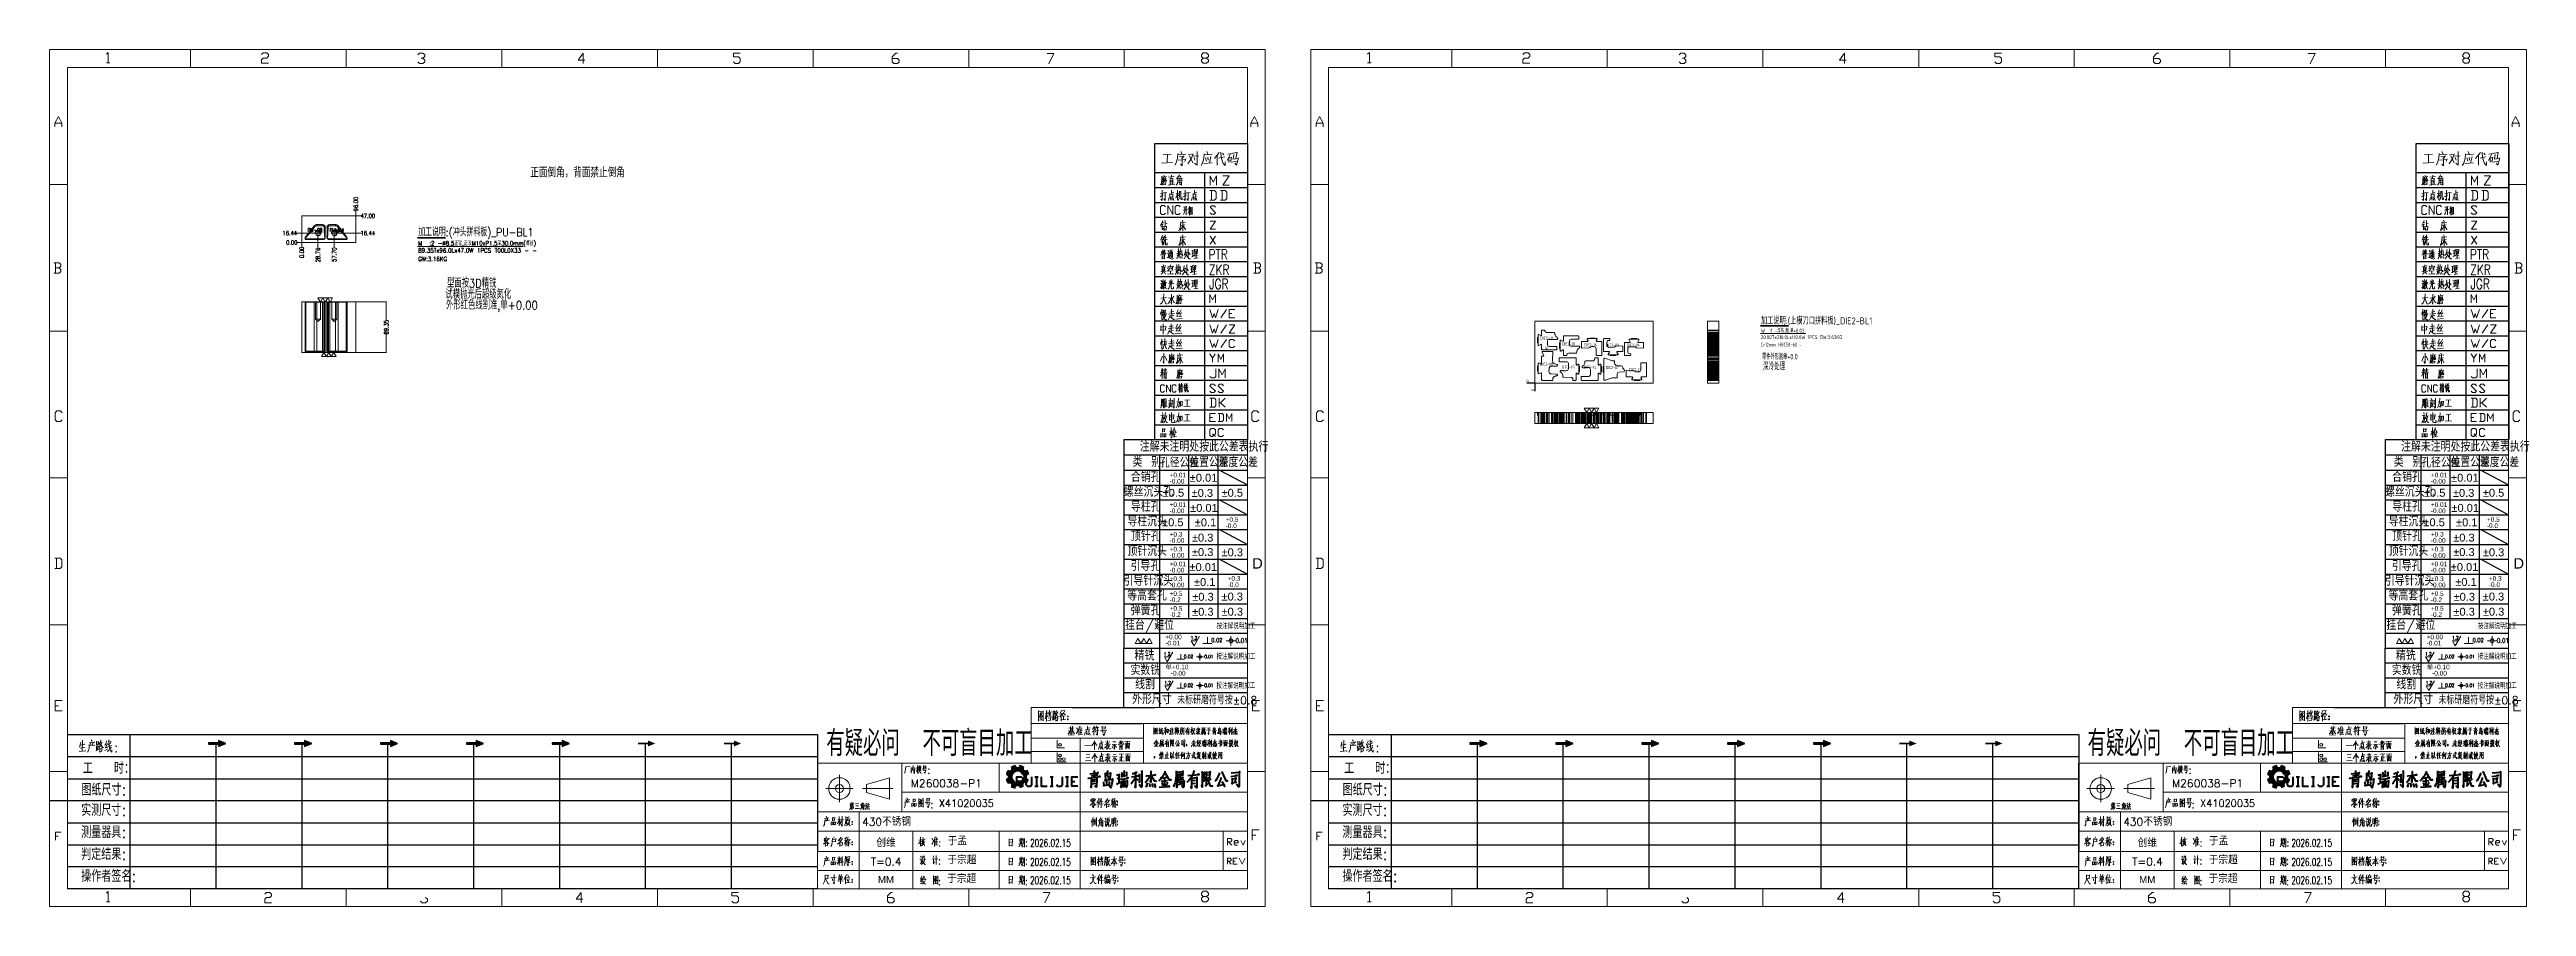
# Model space of a CAD drawing. Header units: millimetres. Extents: x 494 to 18201, y 224 to 11417.
# Drawn here: x 494 to 4887, y 224 to 1744 of the extents above; entities that cross this region are included whole.
import ezdxf
from ezdxf.enums import TextEntityAlignment as Align
from ezdxf.lldxf.tags import DXFTag

# ---------------------------------------------------------------- set-up
doc = ezdxf.new("R2010")
doc.units = ezdxf.units.MM
for name, color, linetype in [('DIE2', 7, 'Continuous'), ('DIE2_W', 1, 'Continuous'), ('DIM', 7, 'Continuous'), ('MATER', 6, 'Continuous'), ('PUNCH', 7, 'Continuous')]:
    doc.layers.add(name, color=color, linetype=linetype)
doc.layers.add('dim_temp', color=161, linetype='Continuous', lineweight=9)
doc.styles.add('chinesef_fs', font='txt.shx', dxfattribs={"bigfont": 'gbcbig.shx'})
doc.styles.add('gbenor_', font='gbenor.shx', dxfattribs={"bigfont": 'gbcbig'})
doc.styles.get("Standard").update_dxf_attribs({"font": 'arial.ttf'})
doc.styles.add('TXT', font='txt.shx', dxfattribs={"width": 0.8, "bigfont": 'ctxt.shx'})
doc.styles.add('TXT08', font='txt.shx', dxfattribs={"width": 0.8, "bigfont": 'gbcbig.shx'})
tags = doc.linetypes.add('DASHED', pattern='A,12.86,[0,arial.ttf,S=0,R=0,X=0,Y=0],-12.86', length=25.72).pattern_tags.tags
tags[12:13] = [DXFTag(74, 4), DXFTag(75, 0), DXFTag(340, '0'), DXFTag(46, 0.0), DXFTag(50, 0.0), DXFTag(44, 0.0), DXFTag(45, 0.0)]
doc.dimstyles.new('通用', dxfattribs={"dimtxt": 5, "dimasz": 0.5, "dimexe": 1.5, "dimexo": 0, "dimgap": 1, "dimtad": 1, "dimtxsty": 'Standard', "dimblk": 'OPEN30', "dimcen": 1.5, "dimclrd": 252, "dimclre": 252, "dimclrt": 4, "dimadec": 1, "dimazin": 3, "dimtfac": 1, "dimtmove": 0, "dimatfit": 3, "dimldrblk": 'OPEN30', "dimarcsym": 0})
doc.dimstyles.new('零件', dxfattribs={"dimscale": 1.5, "dimtxt": 5, "dimasz": 0.2, "dimexe": 0, "dimexo": 0, "dimgap": 0, "dimtad": 0, "dimzin": 0, "dimdsep": 46, "dimtxsty": 'TXT', "dimblk": 'OPEN30', "dimcen": 0, "dimclrd": 252, "dimclre": 252, "dimclrt": 4, "dimazin": 0, "dimtp": 0.001, "dimtm": 0.001, "dimtfac": 1, "dimtofl": 0, "dimtmove": 0, "dimatfit": 3, "dimldrblk": 'OPEN30', "dimfxl": 1, "dimtolj": 1, "dimtzin": 0, "dimlwd": 5, "dimlwe": 5, "dimarcsym": 0})

msp = doc.modelspace()

# ---------------------------------------------------------------- texts
at = {"layer": 'DIE2_W', "color": 190, "linetype": 'Continuous', "lineweight": 13, "style": 'gbenor_', "width": 0.8736}
msp.add_text('W  :1 -浮块,割,单+0.03', height=6.9, dxfattribs=at).set_placement((3529.66184, 1242.09877))
at = {"layer": 'DIM', "color": 4, "lineweight": 18}
for s, height, style, width, p in [('正面倒角，背面禁止倒角', 17.64, 'chinesef_fs', 0.8636, (1346.82495, 1517.51074)), ('M', 7, 'chinesef_fs', 0.8408, (971.85281, 1419.56916)), ('M', 7, 'chinesef_fs', 0.8408, (1000.79681, 1419.56916)), ('加工说明:(冲头拼料板)_PU-BL1', 14.1, 'chinesef_fs', 0.8651, (1148.05521, 1413.1364)), ('M  :2 -%%c8.5正钻,正攻M10xP1.5深30.0mm(螺丝)', 7.8, 'chinesef_fs', 0.8985, (1148.05197, 1396.73394)), ('89.35Tx96.0Lx47.0W 1PCS T00L0X33 - -', 7.8, 'chinesef_fs', 0.8205, (1148.05197, 1384.01803)), ('GW:3.16KG', 7.8, 'chinesef_fs', 0.8247, (1148.05197, 1368.95894)), ('试模抛光后超级氮化', 15, 'chinesef_fs', 0.8642, (1196.18883, 1302.38834)), ('型面按3D精铣', 15, 'chinesef_fs', 0.8642, (1199.07577, 1322.18382)), ('外形红色线割准,单+0.00', 15, 'chinesef_fs', 0.8642, (1197.4564, 1283.33553)), ('加工说明:(上模刀口拼料板)_DIE2-BL1', 12.4, 'gbenor_', 0.8904, (3529.63441, 1256.69968)), ('20.00Tx210.0Lx110.0W 1PCS GW:3.63KG', 6.9, 'gbenor_', 0.8527, (3529.66184, 1230.74877)), ('W', 6.5, 'gbenor_', 0.6727, (3146.80555, 1211.31862)), ('Cr12mov HRC58~60 -', 6.9, 'gbenor_', 0.7603, (3529.66184, 1217.32877))]:
    msp.add_text(s, height=height, dxfattribs=dict(at, style=style, width=width)).set_placement(p)
at = {"layer": 'DIM', "color": 7, "lineweight": 18}
for s, height, style, width, p in [('PU-05', 6.2, 'chinesef_fs', 0.7391, (951.77718, 1421.21725)), ('PU-04', 6.2, 'chinesef_fs', 0.732, (990.66929, 1421.21724)), ('DIE2-11', 5.5, 'gbenor_', 0.933, (3137.86526, 1229.61654)), ('DIE2-08', 5.5, 'gbenor_', 0.8383, (3137.81356, 1183.55017)), ('DIE2-10', 5.5, 'gbenor_', 0.8653, (3176.79947, 1219.61654)), ('DIE2-16', 5.5, 'gbenor_', 0.8723, (3215.75501, 1217.61654)), ('DIE2-09', 5.5, 'gbenor_', 0.8449, (3254.68772, 1217.11654)), ('DIE2-04', 5.5, 'gbenor_', 0.8318, (3291.68772, 1217.11654)), ('DIE2-15', 5.5, 'gbenor_', 0.8653, (3176.28906, 1177.98381)), ('DIE2-14', 5.5, 'gbenor_', 0.8584, (3215.28906, 1177.98381)), ('DIE2-07', 5.5, 'gbenor_', 0.8383, (3254.45696, 1177.58706)), ('DIE2-17', 5.5, 'gbenor_', 0.8653, (3294.98281, 1173.48381))]:
    msp.add_text(s, height=height, dxfattribs=dict(at, style=style, width=width)).set_placement(p)
at = {"layer": 'DIM', "color": 1, "lineweight": 18, "style": 'gbenor_', "width": 0.7603}
for s, height, p in [('零件外形割单+0.0', 9.8, (3531.6202, 1194.48509)), ('深冷处理', 13, (3533.25933, 1175.41283))]:
    msp.add_text(s, height=height, dxfattribs=at).set_placement(p)

# ---------------------------------------------------------------- blocks, each defined once
blk = doc.blocks.new('*D50')
at = {"layer": 'Defpoints', "color": 0, "transparency": 16777216}
for p in [(999.1, 1418.6), (1047.6, 1418.6), (941.4, 1402.1)]:
    blk.add_point(p, dxfattribs=at)
at = {"layer": 'DIM', "color": 252, "lineweight": 5, "transparency": 16777216}
for p, q in [((999.1, 1418.6), (1046.4, 1418.6)), ((1046.4, 1418.6), (1047, 1418.6)), ((1047, 1418.6), (1047.6, 1418.6))]:
    blk.add_line(p, q, dxfattribs=at)
at = {"layer": 'DIM', "color": 4, "lineweight": 18, "transparency": 16777216, "insert": (1058.6, 1418.6), "char_height": 7.5, "attachment_point": 5, "style": 'TXT'}
blk.add_mtext('\\A1;16.44', dxfattribs=at)
blk = doc.blocks.new('_Open30')
at = {"color": 0, "linetype": 'ByBlock', "lineweight": -2}
for p, q in [((-1, 0.3), (0, 0)), ((0, 0), (-1, -0.3)), ((0, 0), (-1, 0))]:
    blk.add_line(p, q, dxfattribs=at)
blk = doc.blocks.new('*D51')
at = {"layer": 'Defpoints', "color": 0, "transparency": 16777216}
for p in [(1037.4, 1449.1), (1047.6, 1449.1), (941.4, 1402.1)]:
    blk.add_point(p, dxfattribs=at)
at = {"layer": 'DIM', "color": 252, "lineweight": 5, "transparency": 16777216}
blk.add_line((1037.4, 1449.1), (1047.6, 1449.1), dxfattribs=at)
at = {"layer": 'DIM', "color": 4, "lineweight": 18, "transparency": 16777216, "insert": (1058.6, 1449.1), "char_height": 7.5, "attachment_point": 5, "style": 'TXT'}
blk.add_mtext('\\A1;47.00', dxfattribs=at)
blk = doc.blocks.new('*D52')
at = {"layer": 'Defpoints', "color": 0, "transparency": 16777216}
for p in [(931.2, 1402.1), (941.4, 1402.1), (941.4, 1402.1)]:
    blk.add_point(p, dxfattribs=at)
at = {"layer": 'DIM', "color": 252, "lineweight": 5, "transparency": 16777216}
blk.add_line((941.4, 1402.1), (931.2, 1402.1), dxfattribs=at)
at = {"layer": 'DIM', "color": 4, "lineweight": 18, "transparency": 16777216, "insert": (923.7, 1402.1), "char_height": 7.5, "attachment_point": 5, "style": 'TXT'}
blk.add_mtext('\\A1;0.00', dxfattribs=at)
blk = doc.blocks.new('*D53')
at = {"layer": 'Defpoints', "color": 0, "transparency": 16777216}
for p in [(931.2, 1418.6), (970.2, 1418.6), (941.4, 1402.1)]:
    blk.add_point(p, dxfattribs=at)
at = {"layer": 'DIM', "color": 252, "lineweight": 5, "transparency": 16777216}
for p, q in [((931.8, 1418.6), (931.2, 1418.6)), ((932.4, 1418.6), (931.8, 1418.6)), ((970.2, 1418.6), (932.4, 1418.6))]:
    blk.add_line(p, q, dxfattribs=at)
at = {"layer": 'DIM', "color": 4, "lineweight": 18, "transparency": 16777216, "insert": (920.2, 1418.6), "char_height": 7.5, "attachment_point": 5, "style": 'TXT'}
blk.add_mtext('\\A1;16.44', dxfattribs=at)
blk = doc.blocks.new('*D54')
at = {"layer": 'Defpoints', "color": 0, "transparency": 16777216}
for p in [(999.1, 1418.6), (941.4, 1402.1), (999.1, 1391.9)]:
    blk.add_point(p, dxfattribs=at)
at = {"layer": 'DIM', "color": 252, "lineweight": 5, "transparency": 16777216}
for p, q in [((999.1, 1418.6), (999.1, 1393.1)), ((999.1, 1393.1), (999.1, 1392.5)), ((999.1, 1392.5), (999.1, 1391.9))]:
    blk.add_line(p, q, dxfattribs=at)
at = {"layer": 'DIM', "color": 4, "lineweight": 18, "transparency": 16777216, "insert": (999.1, 1380.4), "char_height": 7.5, "attachment_point": 5, "rotation": 90, "style": 'TXT'}
blk.add_mtext('\\A1;57.70', dxfattribs=at)
blk = doc.blocks.new('*D55')
at = {"layer": 'Defpoints', "color": 0, "transparency": 16777216}
for p in [(970.2, 1418.6), (941.4, 1402.1), (970.2, 1391.9)]:
    blk.add_point(p, dxfattribs=at)
at = {"layer": 'DIM', "color": 252, "lineweight": 5, "transparency": 16777216}
for p, q in [((970.2, 1418.6), (970.2, 1393.1)), ((970.2, 1393.1), (970.2, 1392.5)), ((970.2, 1392.5), (970.2, 1391.9))]:
    blk.add_line(p, q, dxfattribs=at)
at = {"layer": 'DIM', "color": 4, "lineweight": 18, "transparency": 16777216, "insert": (970.2, 1379.9), "char_height": 7.5, "attachment_point": 5, "rotation": 90, "style": 'TXT'}
blk.add_mtext('\\A1;28.76', dxfattribs=at)
blk = doc.blocks.new('*D56')
at = {"layer": 'Defpoints', "color": 0, "transparency": 16777216}
for p in [(941.4, 1402.1), (941.4, 1402.1), (941.4, 1391.9)]:
    blk.add_point(p, dxfattribs=at)
at = {"layer": 'DIM', "color": 252, "lineweight": 5, "transparency": 16777216}
blk.add_line((941.4, 1402.1), (941.4, 1391.9), dxfattribs=at)
at = {"layer": 'DIM', "color": 4, "lineweight": 18, "transparency": 16777216, "insert": (941.4, 1384.4), "char_height": 7.5, "attachment_point": 5, "rotation": 90, "style": 'TXT'}
blk.add_mtext('\\A1;0.00', dxfattribs=at)
blk = doc.blocks.new('*D57')
at = {"layer": 'Defpoints', "color": 0, "transparency": 16777216}
for p in [(1037.4, 1459.3), (1037.4, 1449.1), (941.4, 1402.1)]:
    blk.add_point(p, dxfattribs=at)
at = {"layer": 'DIM', "color": 252, "lineweight": 5, "transparency": 16777216}
blk.add_line((1037.4, 1449.1), (1037.4, 1459.3), dxfattribs=at)
at = {"layer": 'DIM', "color": 4, "lineweight": 18, "transparency": 16777216, "insert": (1037.4, 1470.3), "char_height": 7.5, "attachment_point": 5, "rotation": 90, "style": 'TXT'}
blk.add_mtext('\\A1;96.00', dxfattribs=at)
blk = doc.blocks.new('*D58')
at = {"layer": 'Defpoints', "color": 0, "transparency": 16777216}
for p in [(1037.4, 1296.5), (1037.4, 1207.1), (1091.4, 1207.1)]:
    blk.add_point(p, dxfattribs=at)
at = {"layer": 'DIM', "color": 252, "lineweight": 5, "transparency": 16777216}
for p, q in [((1037.4, 1296.5), (1091.4, 1296.5)), ((1091.4, 1296.2), (1091.4, 1263.8)), ((1091.4, 1207.4), (1091.4, 1239.8)), ((1037.4, 1207.1), (1091.4, 1207.1))]:
    blk.add_line(p, q, dxfattribs=at)
at = {"layer": 'DIM', "color": 252, "lineweight": 5, "transparency": 16777216, "xscale": 0.3, "yscale": 0.3, "zscale": 0.3}
for p, rotation in [((1091.4, 1296.5), 90), ((1091.4, 1207.1), 270)]:
    blk.add_blockref('_Open30', p, dxfattribs=dict(at, rotation=rotation))
at = {"layer": 'DIM', "color": 4, "lineweight": 18, "transparency": 16777216, "insert": (1091.4, 1251.8), "char_height": 7.5, "attachment_point": 5, "rotation": 90, "style": 'TXT'}
blk.add_mtext('\\A1;89.35', dxfattribs=at)
blk = doc.blocks.new('*u32')
for p, q in [((0, 0), (0, 101.42)), ((0, 101.42), (31.7, 101.42)), ((31.7, 101.42), (31.7, 0)), ((0, 91.46), (31.7, 91.46)), ((0, 86.37), (31.7, 86.37)), ((16.96, 91.46), (16.96, 0)), ((0, 81.29), (31.7, 81.29)), ((0, 76.21), (31.7, 76.21)), ((0, 71.13), (31.7, 71.13)), ((0, 66.05), (31.7, 66.05)), ((0, 60.97), (31.7, 60.97)), ((0, 55.89), (31.7, 55.89)), ((0, 50.81), (31.7, 50.81)), ((0, 45.73), (31.7, 45.73)), ((0, 40.65), (31.7, 40.65)), ((0, 35.57), (31.7, 35.57)), ((0, 30.49), (31.7, 30.49)), ((0, 25.4), (31.7, 25.4)), ((0, 20.32), (31.7, 20.32)), ((0, 15.24), (31.7, 15.24)), ((0, 10.16), (31.7, 10.16)), ((0, 5.08), (31.7, 5.08)), ((0, 0), (31.7, 0))]:
    blk.add_line(p, q)
at = {"color": 92, "lineweight": 18}
for points in [[(2.29, 94.77), (6.04, 94.98)], [(2.84, 97.64), (5.63, 97.85)], [(4.27, 97.75), (4.2, 94.87)], [(7.88, 98.01), (7.75, 96.39), (7.34, 94.82), (6.79, 93.98)], [(7.88, 97.59), (10.61, 97.85)], [(7.95, 95.71), (10.48, 95.97)], [(9.79, 97.12), (8.43, 96.96)], [(9.32, 95.81), (9.32, 93.77), (8.77, 94.35)], [(8.84, 98.74), (9.18, 97.9)], [(9.11, 96.49), (9.45, 96.18)], [(10, 97.28), (9.32, 96.39)], [(10.61, 96.23), (10.27, 95.29)], [(13.07, 97.9), (12.45, 96.23), (11.29, 94.45)], [(11.43, 97.54), (12.93, 97.64)], [(11.84, 97.28), (13, 94.87)], [(13.14, 97.07), (15.11, 97.28)], [(13.41, 96.65), (13.68, 95.71)], [(14.43, 98.69), (14.43, 94.03), (13.61, 94.71)], [(16.89, 97.9), (16.75, 96.28), (16.34, 94.71), (15.8, 93.88)], [(16.75, 94.61), (19.62, 94.82)], [(16.89, 97.54), (19.62, 97.8)], [(17.3, 96.49), (17.64, 95.45)], [(17.84, 98.69), (18.18, 97.85)], [(18.12, 96.75), (18.25, 95.71)], [(18.66, 94.77), (19.21, 96.96)], [(22, 98.38), (20.37, 96.28)], [(21.39, 97.28), (21.39, 93.98)], [(21.87, 96.39), (23.91, 96.91)], [(22.55, 98.43), (22.75, 96.54)], [(22.75, 96.6), (23.44, 94.61), (24.12, 93.93), (24.05, 95.13)], [(23.16, 98.11), (23.64, 97.54)], [(25.89, 97.9), (24.8, 95.65)], [(24.94, 97.85), (26.57, 98.01)], [(25.35, 96.75), (25.35, 95.03)], [(25.35, 96.49), (26.23, 96.6)], [(26.16, 95.55), (25.35, 95.45)], [(25.96, 95.08), (27.94, 95.29)], [(26.23, 96.75), (26.03, 95.55)], [(26.71, 98.17), (28.07, 98.32)], [(26.71, 96.13), (28.55, 96.34)], [(27.05, 97.7), (26.85, 96.18)], [(28.62, 96.49), (27.94, 94.03), (27.39, 94.71)], [(28.14, 98.48), (27.73, 96.28)], [(2.24, 88.03), (1.92, 87.27)], [(2.46, 85.46), (2.46, 81.91), (2.06, 82.39)], [(2.96, 88.35), (2.56, 87.79), (2.16, 87.31)], [(2.36, 90.23), (2.32, 88.95), (2.24, 87.99)], [(2.84, 89.43), (2.32, 88.55)], [(2.36, 89.91), (4, 90.11)], [(2.4, 88.31), (3.92, 88.51)], [(2.48, 89.35), (3.2, 89.47)], [(2.72, 87.87), (3.68, 87.99)], [(2.72, 87.95), (2.72, 87.23)], [(2.72, 87.31), (3.72, 87.43)], [(2.84, 89.79), (2.84, 88.51)], [(2.84, 89.23), (3.12, 88.99)], [(3.04, 90.55), (3.16, 90.15)], [(3.56, 89.39), (3.08, 88.59)], [(3.28, 89.39), (3.88, 89.47)], [(3.56, 89.99), (3.56, 88.63)], [(3.56, 89.35), (3.88, 88.75), (4.12, 88.75)], [(3.64, 87.43), (3.72, 88.11)], [(4.56, 87.23), (6.79, 87.47)], [(4.71, 89.87), (6.63, 90.11)], [(5.19, 89.47), (5.19, 87.31)], [(5.19, 89.31), (6.15, 89.43)], [(5.19, 88.79), (5.99, 88.91)], [(5.19, 88.31), (5.91, 88.43)], [(5.19, 87.87), (5.91, 87.99)], [(5.71, 90.66), (5.59, 89.31)], [(5.65, 84.07), (5.65, 85.5)], [(6.15, 89.55), (6.11, 87.39)], [(7.91, 89.63), (7.87, 88.55), (7.71, 87.75), (7.31, 87.19)], [(8.38, 90.7), (8.06, 90.11), (7.43, 89.31)], [(7.8, 82.03), (7.8, 85.42)], [(7.91, 89.43), (9.18, 89.59)], [(8, 81.95), (8.28, 82.63), (8.44, 83.59), (8.44, 85.14)], [(8.14, 90.11), (8.9, 90.23)], [(8.14, 88.79), (8.94, 88.91)], [(8.94, 88.19), (8.14, 88.07)], [(8.92, 84.95), (8.44, 84.87)], [(8.5, 87.31), (8.5, 89.47)], [(8.94, 90.31), (8.54, 89.55)], [(9.18, 89.67), (9.14, 87.15), (8.78, 87.51)], [(9.4, 82.91), (9.4, 82.23), (9.08, 82.23), (8.92, 82.55), (8.92, 85.1)], [(10.35, 85.46), (10.35, 81.91), (9.96, 82.39)], [(13.55, 84.07), (13.55, 85.5)], [(18.85, 82.07), (20.47, 82.07), (21.01, 82.61), (21.01, 84.77), (20.47, 85.31), (18.85, 85.31)], [(18.9, 87.13), (18.9, 90.38), (19.98, 88.21), (21.06, 90.38), (21.06, 87.13)], [(19.39, 85.31), (19.39, 82.07)], [(22.49, 82.07), (24.11, 82.07), (24.65, 82.61), (24.65, 84.77), (24.11, 85.31), (22.49, 85.31)], [(23.03, 85.31), (23.03, 82.07)], [(23.32, 90.37), (25.49, 90.37), (23.32, 87.13), (25.49, 87.13)], [(1.86, 83.19), (2.82, 83.87)], [(1.94, 84.23), (2.82, 84.35)], [(3.63, 77.63), (3.22, 77.1), (2.38, 77.1), (1.96, 77.63), (1.96, 79.71), (2.38, 80.23), (3.22, 80.23), (3.63, 79.71)], [(2.9, 84.59), (4.13, 84.71)], [(3.54, 84.59), (3.54, 81.91), (3.1, 82.47)], [(4.47, 77.1), (4.47, 80.23), (6.14, 77.1), (6.14, 80.23)], [(4.85, 82.95), (4.69, 81.95)], [(5.17, 84.35), (5.17, 82.95)], [(6.17, 84.15), (5.17, 84.03)], [(5.17, 83.11), (6.17, 83.23)], [(5.29, 82.79), (5.45, 82.03)], [(5.65, 84.71), (6.49, 84.83)], [(5.81, 82.79), (5.97, 82.07)], [(6.13, 83.23), (6.17, 84.23)], [(6.17, 82.91), (6.53, 81.95)], [(8.64, 77.63), (8.22, 77.1), (7.39, 77.1), (6.97, 77.63), (6.97, 79.71), (7.39, 80.23), (8.22, 80.23), (8.64, 79.71)], [(7.16, 82.75), (7.8, 84.27)], [(8.24, 84.43), (7.24, 84.27)], [(8.16, 83.47), (7.8, 84.03)], [(9.67, 78.62), (11.13, 78.8)], [(10.27, 79.76), (10.25, 78.45), (10.05, 77.62), (9.75, 77.1)], [(9.76, 83.19), (10.71, 83.87)], [(9.83, 79.69), (10.99, 79.83)], [(9.84, 84.23), (10.71, 84.35)], [(10.71, 79.76), (10.71, 76.97)], [(10.79, 84.59), (12.03, 84.71)], [(11.43, 84.59), (11.43, 81.91), (10.99, 82.47)], [(11.87, 78.62), (11.43, 77.48)], [(11.52, 78.59), (12.23, 78.76)], [(11.54, 79.45), (11.68, 78.9)], [(11.87, 79.97), (11.87, 76.9)], [(11.87, 78.52), (12.21, 78.04)], [(12.15, 79.52), (11.93, 78.73)], [(12.07, 77.14), (13.01, 77.31)], [(12.32, 79.62), (12.32, 77.21)], [(12.32, 79.35), (12.81, 79.45)], [(12.32, 78.66), (12.65, 78.73)], [(12.32, 77.97), (12.65, 78.04)], [(12.75, 82.95), (12.59, 81.95)], [(12.79, 77.28), (12.81, 79.59)], [(13.07, 84.35), (13.07, 82.95)], [(14.06, 84.15), (13.07, 84.03)], [(13.07, 83.11), (14.06, 83.23)], [(13.19, 82.79), (13.35, 82.03)], [(13.55, 84.71), (14.38, 84.83)], [(13.7, 82.79), (13.86, 82.07)], [(14.02, 83.23), (14.06, 84.23)], [(14.06, 82.91), (14.42, 81.95)], [(18.88, 77.74), (19.35, 77.27), (20.29, 77.27), (20.77, 77.74), (18.88, 79.63), (19.35, 80.11), (20.29, 80.11), (20.77, 79.63)], [(2.57, 70), (2.26, 69.04), (1.94, 68.32)], [(2.69, 75.08), (2.45, 74.28), (1.97, 73.33)], [(2.09, 72.89), (2.93, 73.05)], [(2.13, 73.65), (2.89, 73.77)], [(2.14, 67.92), (2.89, 68.08)], [(2.85, 68.72), (2.26, 68.64)], [(2.33, 69.2), (2.89, 69.28)], [(2.45, 74.28), (3.01, 74.4)], [(2.53, 73.69), (2.53, 71.89), (3.01, 72.49)], [(2.53, 67.08), (2.53, 68.64)], [(3.33, 68.4), (3.21, 67.6), (3.05, 67.12), (2.65, 66.61)], [(4.17, 68.56), (2.89, 68.4)], [(3.17, 69.76), (2.93, 68.68)], [(3.05, 69.12), (3.97, 69.24)], [(3.13, 72.93), (3.96, 73.05)], [(3.13, 73.05), (3.17, 71.69)], [(3.17, 71.85), (3.96, 71.93)], [(3.52, 73.01), (3.52, 75.12)], [(3.52, 73.93), (4.16, 74.04)], [(3.53, 68.52), (3.53, 70.12)], [(3.61, 68.44), (3.61, 66.85), (3.73, 66.73), (4.21, 66.77), (4.17, 67.4)], [(3.88, 71.93), (3.96, 73.09)], [(8.86, 74.64), (8.78, 73.41), (8.54, 72.21), (8.22, 71.57)], [(8.86, 69.56), (8.78, 68.32), (8.54, 67.12), (8.22, 66.49)], [(10.57, 71.97), (10.45, 71.97), (9.61, 73.41), (9.09, 72.45), (8.58, 71.77)], [(10.58, 66.89), (10.46, 66.89), (9.62, 68.32), (9.1, 67.36), (8.58, 66.69)], [(8.86, 74.32), (10.45, 74.52)], [(8.86, 69.24), (10.46, 69.44)], [(8.94, 73.41), (10.29, 73.61)], [(8.94, 68.32), (10.3, 68.52)], [(9.41, 75.2), (9.61, 74.56)], [(9.42, 70.12), (9.62, 69.48)], [(9.61, 74.2), (9.61, 71.53)], [(9.62, 69.12), (9.62, 66.45)], [(18.91, 66.97), (20.81, 69.69)], [(18.91, 69.69), (20.81, 66.97)], [(18.92, 74.89), (20.81, 74.89), (18.92, 72.05), (20.81, 72.05)], [(1.94, 63.31), (1.99, 63.31), (2.05, 63.31), (3.87, 63.66), (3.77, 63.66), (3.6, 63.58)], [(2.14, 64.39), (2.22, 64.34), (2.24, 64.34), (3.02, 64.45), (3.66, 64.64), (3.58, 64.64), (3.43, 64.56)], [(2.15, 59.35), (3.72, 59.51), (3.66, 59.54), (3.55, 59.51)], [(2.31, 64.07), (2.45, 63.8), (2.48, 63.69)], [(2.43, 63.07), (2.43, 63.04), (2.47, 62.88), (2.5, 62.42), (2.52, 61.79), (2.5, 61.93), (3.17, 62.09), (3.26, 61.9), (3.28, 62.01), (3.3, 62.17), (3.34, 63.23), (3.39, 63.12), (3.34, 63.04), (2.47, 62.85)], [(2.45, 66.93), (2.93, 67.6)], [(2.52, 62.42), (3.11, 62.58)], [(2.56, 65.04), (2.69, 64.69), (2.71, 64.47)], [(2.73, 64.42), (2.73, 63.44)], [(2.96, 59.94), (2.96, 59.81), (2.83, 58.97)], [(3.07, 64.42), (3.05, 63.5)], [(3.22, 65.1), (3.24, 64.96), (3.11, 64.53)], [(3.45, 64.31), (3.47, 64.12), (3.26, 63.55)], [(4.23, 62.39), (4.38, 62.42), (4.55, 62.39), (4.8, 62.31), (5.04, 62.25), (5.4, 62.09), (5.73, 61.95), (5.97, 61.82), (6.41, 62.01), (5.97, 61.87), (5.76, 61.93)], [(4.25, 63.61), (4.85, 63.77), (4.8, 63.82), (4.74, 63.66), (4.65, 63.42), (4.63, 63.31), (4.65, 63.17), (4.7, 63.01), (4.72, 62.82), (4.66, 62.55), (4.63, 62.39)], [(4.53, 59.48), (4.53, 59.29), (4.51, 59.1), (4.48, 58.83), (4.42, 58.59), (4.38, 58.54), (4.42, 58.67), (4.46, 58.86), (4.51, 59.13)], [(4.44, 64.74), (4.65, 64.42), (4.7, 64.23)], [(4.53, 59.16), (6.33, 59.4), (6.26, 59.48), (6.22, 59.32), (5.95, 58.75)], [(5.04, 64.37), (5.1, 64.07), (5.1, 62.85), (5.1, 62.5), (5.06, 62.69), (5.1, 62.96)], [(5.06, 64.85), (5.93, 64.99), (5.91, 65.04), (5.57, 64.39), (5.35, 64.61), (5.59, 64.37), (5.63, 64.26)], [(5.1, 64.09), (5.44, 64.15), (5.78, 64.2), (6.1, 64.23), (6.07, 64.34), (6.05, 63.5), (6.03, 62.98), (6.01, 62.55), (5.99, 62.36), (5.76, 62.69)], [(5.25, 63.61), (5.86, 63.74)], [(5.25, 63.12), (5.9, 63.28)], [(5.29, 59.86), (5.42, 59.59), (5.44, 59.46), (5.39, 59.67)], [(5.54, 64.12), (5.54, 63.44), (5.55, 62.79), (5.55, 62.77), (5.55, 62.42), (5.52, 62.6), (5.55, 62.93)], [(7.48, 59.97), (7.48, 57.65), (7.44, 57.41), (7.13, 57.81)], [(7.43, 63.71), (8.35, 64.15)], [(7.79, 62.75), (7.55, 61.95)], [(7.63, 64.46), (8.39, 64.62)], [(8.03, 65.5), (8.03, 63.19), (7.99, 62.95), (7.67, 63.35)], [(8.24, 59.97), (8.16, 58.65), (8, 57.93), (7.68, 57.33)], [(8.15, 62.83), (8.31, 62.15)], [(8.79, 65.5), (8.71, 64.19), (8.55, 63.47), (8.23, 62.87)], [(8.47, 64.5), (9.26, 64.66)], [(8.47, 63.99), (8.91, 63.47)], [(8.67, 62.79), (8.83, 62.15)], [(9.15, 62.75), (9.46, 62.03)], [(9.26, 64.74), (9.19, 64.19), (9.23, 63.47), (9.5, 62.91), (9.5, 63.59)], [(10.05, 59.71), (9.86, 58.67), (9.46, 57.59)], [(10.58, 65.18), (10.38, 64.15), (9.98, 63.07)], [(11.02, 64.35), (10.82, 63.43), (10.54, 62.71), (9.98, 61.91)], [(10.34, 63.67), (11.78, 61.91), (12.18, 61.95)], [(10.38, 64.07), (10.98, 64.19)], [(10.89, 59.95), (10.89, 57.19)], [(11.42, 65.42), (11.42, 62.67)], [(11.54, 64.15), (12.06, 63.35)], [(12.09, 59.31), (12.89, 59.47)], [(12.61, 64.78), (13.41, 64.94)], [(12.61, 62.67), (13.57, 63.23)], [(12.69, 63.87), (13.37, 64.03)], [(13.01, 62.91), (13.01, 64.86)], [(13.05, 59.75), (13.13, 57.87)], [(13.09, 59.55), (14, 59.67)], [(13.49, 62.11), (14.81, 62.31)], [(13.56, 59.59), (13.56, 56.79)], [(13.57, 65.22), (13.65, 63.35)], [(13.57, 62.87), (14.65, 63.07)], [(13.61, 65.02), (14.53, 65.14)], [(13.65, 63.63), (14.61, 63.75)], [(13.77, 64.38), (14.37, 64.46)], [(14.04, 59.79), (13.96, 58.27)], [(14.09, 65.06), (14.09, 62.27)], [(14.57, 65.26), (14.49, 63.75)], [(18.83, 59.94), (20.44, 59.94), (18.83, 56.5), (20.44, 56.5)], [(18.85, 63.34), (19.88, 63.34), (20.22, 63.51), (20.34, 63.67), (20.45, 64), (20.45, 64.49), (20.34, 64.82), (20.22, 64.98), (19.88, 65.15), (18.85, 65.15), (18.85, 61.71)], [(20.91, 65.15), (22.51, 65.15)], [(21.24, 59.94), (21.24, 56.5)], [(22.84, 59.94), (21.24, 57.64)], [(21.71, 65.15), (21.71, 61.71)], [(23.09, 63.51), (24.12, 63.51), (24.46, 63.67), (24.58, 63.84), (24.69, 64.16), (24.69, 64.49), (24.58, 64.82), (24.46, 64.98), (24.12, 65.15), (23.09, 65.15), (23.09, 61.71)], [(23.64, 58.3), (24.68, 58.3), (25.02, 58.46), (25.13, 58.63), (25.25, 58.95), (25.25, 59.28), (25.13, 59.61), (25.02, 59.77), (24.68, 59.94), (23.64, 59.94), (23.64, 56.5)], [(23.89, 63.51), (24.69, 61.71)], [(1.97, 52.18), (2.14, 51.91), (2.39, 53.53)], [(1.99, 57.51), (3.89, 57.7), (3.83, 57.72), (3.7, 57.67)], [(1.99, 53.59), (2.12, 53.45), (2.16, 53.37), (2.18, 53.29)], [(2.07, 54.48), (2.22, 54.29), (2.3, 54.24), (2.31, 54.1)], [(2.73, 57.37), (2.71, 57.26), (2.69, 57.24), (2.47, 56.96), (2.3, 56.77), (2.11, 56.59)], [(2.73, 52.99), (2.75, 52.86), (2.73, 52.86), (2.64, 52.48), (2.52, 52.15), (2.39, 51.91), (2.3, 51.75), (2.2, 51.64)], [(2.45, 52.97), (3.11, 53.13)], [(2.49, 59.1), (2.51, 58.89), (2.51, 57.53)], [(2.51, 58.94), (3.47, 59.1), (3.41, 59.13), (3.32, 57.61)], [(3.17, 57.99), (2.51, 57.89)], [(3.19, 58.7), (2.52, 58.59)], [(2.52, 58.21), (3.17, 58.35)], [(2.54, 54.46), (2.6, 54.27), (2.6, 53.83), (2.6, 53.34), (2.6, 53.48), (3.11, 53.59), (3.07, 53.59), (3.17, 54.4), (3.19, 54.32), (2.62, 54.21)], [(2.62, 53.86), (2.96, 53.94)], [(2.69, 52.61), (2.73, 52.61), (3.09, 52.72), (3.05, 52.78), (3, 52.51), (2.94, 52.18), (2.9, 51.99), (2.84, 51.88), (2.81, 51.83), (2.66, 52.02), (2.83, 51.85)], [(2.88, 54.83), (2.88, 54.75), (2.77, 54.27)], [(2.81, 53.34), (2.84, 53.24), (2.83, 53.07)], [(3.66, 53.59), (3.68, 53.51), (3.64, 53.16), (3.58, 52.88), (3.51, 52.61), (3.43, 52.37), (3.34, 52.13), (3.2, 51.88), (3.07, 51.69), (2.94, 51.58)], [(3.13, 57.34), (3.32, 57.13), (3.47, 56.99), (3.57, 56.86), (3.62, 56.72)], [(3.51, 54.73), (3.53, 54.59), (3.51, 54.48), (3.41, 53.81), (3.34, 53.48), (3.28, 53.21), (3.22, 53.02), (3.2, 52.94)], [(3.32, 53.26), (3.49, 52.48), (3.72, 51.75), (4.02, 51.69), (3.72, 51.8), (3.64, 51.99)], [(3.39, 53.59), (3.94, 53.75), (3.87, 53.78), (3.72, 53.7)], [(4.32, 56.64), (6.39, 56.8), (6.3, 56.83), (5.97, 56.77)], [(5.18, 59.05), (5.14, 58.78), (4.93, 58.43), (4.7, 58.13), (4.51, 57.91), (4.36, 57.72)], [(5.25, 53.4), (5.25, 53.29), (5.14, 52.69), (5.02, 52.32), (4.91, 52.1), (4.78, 51.91), (4.65, 51.75), (4.42, 51.56)], [(4.61, 53.4), (6.33, 53.51), (6.26, 53.56), (6.09, 53.51)], [(4.7, 57.67), (5.94, 57.83)], [(4.95, 54.37), (5.1, 54.05), (5.12, 53.91), (5.14, 53.75)], [(5.29, 57.72), (5.33, 57.53), (5.33, 56.75)], [(5.46, 54.86), (5.52, 54.73), (5.5, 54.78), (5.48, 54.67), (5.46, 53.45)], [(5.54, 58.83), (6.03, 58.26), (6.12, 58.02)], [(5.59, 53.37), (5.59, 53.13), (5.59, 52.1), (5.61, 51.85), (5.67, 51.77), (5.78, 51.72), (5.91, 51.69), (6.14, 51.72), (6.39, 51.75), (6.33, 52.37), (6.35, 51.75)], [(5.97, 54.48), (5.97, 54.32), (5.71, 53.64)], [(6.9, 58.23), (7.82, 58.67)], [(7.26, 57.27), (7.02, 56.47)], [(7.1, 58.99), (7.86, 59.15)], [(7.39, 53.28), (8.31, 53.72)], [(7.75, 52.33), (7.51, 51.53)], [(7.59, 54.04), (8.35, 54.2)], [(7.62, 57.35), (7.78, 56.67)], [(7.99, 55.08), (7.99, 52.76), (7.95, 52.53), (7.63, 52.92)], [(7.94, 59.03), (8.74, 59.19)], [(7.94, 58.51), (8.38, 57.99)], [(8.11, 52.41), (8.27, 51.73)], [(8.14, 57.31), (8.3, 56.67)], [(8.75, 55.08), (8.67, 53.76), (8.51, 53.04), (8.19, 52.45)], [(8.43, 54.08), (9.22, 54.24)], [(8.43, 53.56), (8.87, 53.04)], [(8.62, 57.27), (8.94, 56.55)], [(8.63, 52.37), (8.79, 51.73)], [(8.74, 59.27), (8.66, 58.71), (8.7, 57.99), (8.98, 57.43), (8.98, 58.11)], [(9.1, 52.33), (9.42, 51.61)], [(9.22, 54.32), (9.14, 53.76), (9.18, 53.04), (9.46, 52.49), (9.46, 53.16)], [(10.49, 58.87), (10.29, 57.95), (10.01, 57.23), (9.46, 56.43)], [(9.82, 58.19), (11.25, 56.43), (11.65, 56.47)], [(9.86, 58.59), (10.45, 58.71)], [(10.54, 54.76), (10.34, 53.72), (9.94, 52.64)], [(10.98, 53.92), (10.78, 53), (10.5, 52.29), (9.94, 51.49)], [(10.3, 53.24), (11.74, 51.49), (12.14, 51.53)], [(10.34, 53.64), (10.94, 53.76)], [(11.01, 58.67), (11.53, 57.87)], [(11.38, 55), (11.38, 52.25)], [(11.5, 53.72), (12.02, 52.92)], [(12.09, 57.19), (13.05, 57.75)], [(12.17, 58.39), (12.85, 58.55)], [(12.49, 57.43), (12.49, 59.39)], [(12.57, 54.36), (13.37, 54.52)], [(12.57, 52.25), (13.53, 52.8)], [(12.65, 53.44), (13.33, 53.6)], [(12.97, 56.63), (14.28, 56.83)], [(12.97, 52.49), (12.97, 54.44)], [(13.05, 57.39), (14.12, 57.59)], [(13.13, 58.15), (14.08, 58.27)], [(13.25, 58.91), (13.84, 58.99)], [(13.45, 51.69), (14.77, 51.89)], [(13.53, 54.8), (13.61, 52.92)], [(13.53, 52.45), (14.61, 52.64)], [(13.57, 54.6), (14.49, 54.72)], [(13.61, 53.2), (14.57, 53.32)], [(13.73, 53.96), (14.33, 54.04)], [(14.05, 54.64), (14.05, 51.85)], [(14.53, 54.84), (14.45, 53.32)], [(19.97, 55.04), (19.97, 52.42), (19.85, 51.93), (19.74, 51.76), (19.51, 51.6), (19.28, 51.6), (19.05, 51.76), (18.93, 51.93), (18.82, 52.42), (18.82, 52.75)], [(22.49, 54.22), (22.37, 54.55), (22.14, 54.88), (21.91, 55.04), (21.46, 55.04), (21.23, 54.88), (21, 54.55), (20.88, 54.22), (20.77, 53.73), (20.77, 52.91), (20.88, 52.42), (21, 52.09), (21.23, 51.76), (21.46, 51.6), (21.91, 51.6), (22.14, 51.76), (22.37, 52.09), (22.49, 52.42), (22.49, 52.91), (21.91, 52.91)], [(21.81, 58.46), (22.84, 56.5)], [(23.29, 53.4), (24.32, 53.4), (24.66, 53.57), (24.78, 53.73), (24.89, 54.06), (24.89, 54.38), (24.78, 54.71), (24.66, 54.88), (24.32, 55.04), (23.29, 55.04), (23.29, 51.6)], [(24.09, 53.4), (24.89, 51.6)], [(24.45, 58.3), (25.25, 56.5)], [(3.03, 49.97), (2.95, 48.54), (2.79, 47.82), (2.47, 47.02), (1.95, 46.38)], [(2.05, 43.73), (1.97, 42.85)], [(3.98, 48.66), (2.03, 48.42)], [(2.33, 44.64), (2.33, 41.13)], [(2.33, 43.89), (2.61, 43.49)], [(2.73, 42.45), (2.69, 43.21)], [(2.69, 43.09), (3.77, 43.21)], [(3.81, 42.65), (2.73, 42.53)], [(2.85, 44.52), (2.85, 43.41)], [(2.85, 44.28), (3.61, 44.36)], [(2.85, 43.89), (3.41, 43.97)], [(3.65, 43.61), (2.85, 43.53)], [(2.99, 48.54), (3.7, 46.54), (4.18, 46.54)], [(3.05, 42.61), (3.05, 43.13)], [(3.41, 43.13), (3.37, 42.65)], [(3.65, 44.44), (3.57, 43.61)], [(3.81, 43.29), (3.77, 42.65)], [(5.54, 48.66), (5.26, 47.7), (4.9, 47.1), (4.5, 46.62)], [(5.25, 42.65), (4.97, 41.93), (4.53, 41.09)], [(4.62, 48.42), (5.5, 48.54)], [(4.69, 42.97), (6.72, 43.25)], [(5.09, 43.69), (6.44, 43.93)], [(5.74, 49.89), (5.74, 46.38), (5.42, 46.94)], [(5.72, 44.68), (5.72, 43.13)], [(5.74, 48.66), (6.5, 46.94), (6.85, 46.98)], [(5.76, 43.05), (5.76, 41.69)], [(5.76, 42.41), (6.44, 42.53)], [(6.5, 49.1), (5.94, 48.26)], [(7.53, 47.26), (7.21, 46.5)], [(7.32, 43.09), (7.96, 43.21)], [(8, 44.52), (7.4, 43.13)], [(8.25, 47.58), (7.85, 47.02), (7.45, 46.54)], [(8.2, 43.65), (7.48, 42.17)], [(7.65, 49.46), (7.61, 48.18), (7.53, 47.22)], [(8.13, 48.66), (7.61, 47.78)], [(7.65, 49.14), (9.29, 49.34)], [(7.69, 47.54), (9.21, 47.74)], [(7.77, 48.58), (8.49, 48.7)], [(8.01, 47.1), (8.97, 47.22)], [(8.01, 47.18), (8.01, 46.46)], [(8.01, 46.54), (9.01, 46.66)], [(8.13, 49.02), (8.13, 47.74)], [(8.13, 48.46), (8.41, 48.22)], [(8.28, 43.09), (8.91, 43.21)], [(8.33, 49.77), (8.45, 49.38)], [(8.95, 44.52), (8.36, 43.13)], [(8.85, 48.62), (8.37, 47.82)], [(9.15, 43.61), (8.44, 42.17)], [(8.57, 48.62), (9.17, 48.7)], [(8.85, 49.22), (8.85, 47.86)], [(8.85, 48.58), (9.17, 47.98), (9.41, 47.98)], [(8.93, 46.66), (9.01, 47.34)], [(18.83, 46.89), (18.83, 49.73), (19.77, 47.84), (20.72, 49.73), (20.72, 46.89)], [(18.83, 44.58), (19.77, 41.74), (20.25, 43.16), (20.72, 41.74), (21.67, 44.58)], [(22.61, 41.74), (24.5, 44.58)], [(27.34, 41.74), (25.45, 41.74), (25.45, 44.58), (27.34, 44.58)], [(25.45, 43.16), (26.39, 43.16)], [(1.98, 38.98), (1.98, 37.23)], [(1.98, 38.58), (3.66, 38.78)], [(3.66, 37.67), (1.98, 37.47)], [(2.39, 34.56), (2.39, 31.05)], [(3.61, 42.37), (3.09, 41.45), (2.53, 41.05)], [(3.35, 34.6), (3.31, 33.28), (3.19, 32.32), (2.87, 31.37), (2.63, 31.05)], [(2.82, 39.7), (2.82, 36.15)], [(2.85, 42.21), (3.57, 42.29)], [(2.85, 41.97), (3.65, 41.09), (4.05, 41.09)], [(3.7, 38.86), (3.58, 37.67)], [(5.05, 37.67), (4.77, 36.95), (4.33, 36.11)], [(4.49, 37.99), (6.53, 38.27)], [(4.89, 38.7), (6.25, 38.94)], [(4.89, 37.15), (6.21, 36.19), (6.57, 36.19)], [(5.09, 42.13), (6.4, 41.17), (6.76, 41.17)], [(5.53, 39.7), (5.53, 38.15)], [(5.57, 38.07), (5.57, 36.71)], [(5.57, 37.43), (6.25, 37.55)], [(5.74, 34.56), (5.74, 33)], [(6.97, 36.27), (9.2, 36.51)], [(7.13, 38.11), (7.76, 38.23)], [(7.16, 41.25), (9.39, 41.49)], [(7.17, 37.15), (7.92, 37.27)], [(7.8, 39.54), (7.21, 38.15)], [(8, 38.66), (7.29, 37.19)], [(7.36, 42.13), (8.12, 42.25)], [(8.01, 34.4), (7.41, 33)], [(8.08, 38.11), (8.72, 38.23)], [(8.12, 37.15), (9, 37.31)], [(8.76, 39.54), (8.16, 38.15)], [(8.96, 38.62), (8.24, 37.19)], [(8.32, 42.13), (9.19, 42.29)], [(8.97, 34.4), (8.37, 33)], [(18.83, 34.35), (19.78, 31.51), (20.25, 32.93), (20.72, 31.51), (21.67, 34.35)], [(18.84, 39.37), (19.79, 36.53), (20.26, 37.95), (20.73, 36.53), (21.68, 39.37)], [(22.61, 31.51), (24.5, 34.35)], [(22.63, 36.53), (24.52, 39.37)], [(27.34, 31.99), (26.87, 31.51), (25.92, 31.51), (25.45, 31.99), (25.45, 33.88), (25.92, 34.35), (26.87, 34.35), (27.34, 33.88)], [(25.46, 39.37), (27.35, 39.37), (25.46, 36.53), (27.35, 36.53)], [(2.15, 33.64), (1.95, 32.56)], [(2.63, 28.64), (1.95, 26.92)], [(2.75, 33.36), (2.39, 33.72)], [(2.67, 32.44), (4.1, 32.72)], [(3.11, 29.59), (3.11, 26.48), (3.07, 26.08), (2.67, 26.72)], [(3.82, 33.68), (2.91, 33.52)], [(3.35, 32.56), (3.9, 31.17), (4.14, 31.17)], [(3.43, 28.64), (4.11, 27.16)], [(3.7, 32.64), (3.82, 33.8)], [(5.26, 32.52), (4.98, 31.81), (4.54, 30.97)], [(4.94, 26.96), (4.63, 26.2)], [(4.7, 32.84), (6.73, 33.12)], [(5.66, 27.28), (5.26, 26.72), (4.86, 26.24)], [(5.06, 29.16), (5.02, 27.88), (4.94, 26.92)], [(5.54, 28.36), (5.02, 27.48)], [(5.06, 28.84), (6.7, 29.04)], [(5.1, 33.56), (6.46, 33.8)], [(5.1, 32.01), (6.42, 31.05), (6.77, 31.05)], [(5.1, 27.24), (6.62, 27.44)], [(5.18, 28.28), (5.9, 28.4)], [(5.42, 26.8), (6.38, 26.92)], [(5.42, 26.88), (5.42, 26.16)], [(5.42, 26.24), (6.42, 26.36)], [(5.54, 28.72), (5.54, 27.44)], [(5.54, 28.16), (5.82, 27.92)], [(5.74, 29.47), (5.86, 29.08)], [(5.78, 32.92), (5.78, 31.57)], [(5.78, 32.28), (6.46, 32.4)], [(6.26, 28.32), (5.78, 27.52)], [(5.98, 28.32), (6.58, 28.4)], [(6.26, 28.92), (6.26, 27.56)], [(6.26, 28.28), (6.58, 27.68), (6.82, 27.68)], [(6.34, 26.36), (6.42, 27.04)], [(7.17, 31.13), (9.41, 31.37)], [(7.9, 29.12), (7.82, 27.88), (7.58, 26.68), (7.26, 26.04)], [(7.33, 32.96), (7.97, 33.08)], [(7.37, 32.01), (8.13, 32.12)], [(8.21, 33.52), (7.49, 32.05)], [(9.61, 26.44), (9.49, 26.44), (8.65, 27.88), (8.14, 26.92), (7.62, 26.24)], [(7.9, 28.8), (9.49, 29)], [(7.98, 27.88), (9.33, 28.08)], [(8.29, 32.96), (8.93, 33.08)], [(8.33, 32.01), (9.21, 32.16)], [(9.17, 33.48), (8.45, 32.05)], [(8.45, 29.67), (8.65, 29.04)], [(8.65, 28.68), (8.65, 26)], [(18.81, 29.34), (19.76, 27.92), (19.76, 26.5)], [(19.76, 27.92), (20.7, 29.34)], [(21.65, 26.5), (21.65, 29.34), (22.59, 27.45), (23.54, 29.34), (23.54, 26.5)], [(1.97, 22.97), (2.93, 23.17)], [(2.45, 22.97), (1.97, 21.74)], [(3.3, 16.72), (2.97, 16.3), (2.3, 16.3), (1.97, 16.72), (1.97, 18.39), (2.3, 18.81), (2.97, 18.81), (3.3, 18.39)], [(2.21, 23.97), (2.29, 23.33)], [(2.53, 24.45), (2.53, 20.9)], [(2.61, 22.86), (2.89, 22.42)], [(2.89, 24.05), (2.65, 23.21)], [(2.93, 22.97), (4.21, 23.17)], [(3.01, 23.81), (4.05, 24.01)], [(3.13, 23.41), (3.97, 23.57)], [(3.17, 22.74), (3.17, 20.94)], [(3.17, 22.58), (3.89, 22.7)], [(3.17, 22.22), (3.73, 22.3)], [(3.17, 21.74), (3.73, 21.82)], [(3.57, 24.49), (3.57, 23.13)], [(3.89, 22.82), (3.89, 20.94), (3.57, 21.26)], [(3.97, 16.3), (3.97, 18.81), (5.3, 16.3), (5.3, 18.81)], [(7.31, 16.72), (6.97, 16.3), (6.31, 16.3), (5.97, 16.72), (5.97, 18.39), (6.31, 18.81), (6.97, 18.81), (7.31, 18.39)], [(7.77, 21.78), (7.45, 21.02)], [(8.48, 22.1), (8.09, 21.54), (7.69, 21.06)], [(7.89, 23.97), (7.85, 22.7), (7.77, 21.74)], [(8.36, 23.17), (7.85, 22.3)], [(7.89, 23.65), (9.52, 23.85)], [(7.93, 22.06), (9.44, 22.26)], [(8.01, 23.09), (8.72, 23.21)], [(8.06, 17.98), (8.73, 18.16)], [(8.4, 17.98), (8.06, 16.91)], [(8.23, 18.85), (8.28, 18.3)], [(8.24, 21.62), (9.2, 21.74)], [(8.24, 21.7), (8.24, 20.98)], [(8.24, 21.06), (9.24, 21.18)], [(8.36, 23.53), (8.36, 22.26)], [(8.36, 22.97), (8.64, 22.74)], [(8.45, 19.26), (8.45, 16.19)], [(8.51, 17.88), (8.7, 17.5)], [(8.7, 18.92), (8.53, 18.19)], [(8.56, 24.29), (8.68, 23.89)], [(9.08, 23.13), (8.6, 22.34)], [(8.73, 17.98), (9.61, 18.16)], [(8.78, 18.71), (9.5, 18.88)], [(8.8, 23.13), (9.4, 23.21)], [(8.86, 18.36), (9.44, 18.5)], [(8.89, 17.78), (8.89, 16.22)], [(8.89, 17.64), (9.39, 17.74)], [(8.89, 17.33), (9.28, 17.4)], [(8.89, 16.91), (9.28, 16.98)], [(9.08, 23.73), (9.08, 22.38)], [(9.08, 23.09), (9.4, 22.5), (9.64, 22.5)], [(9.16, 21.18), (9.24, 21.86)], [(9.17, 19.3), (9.17, 18.12)], [(9.39, 17.85), (9.39, 16.22), (9.17, 16.5)], [(10.3, 19.19), (10.08, 18.36), (9.86, 17.74)], [(10, 17.4), (10.52, 17.54)], [(10.49, 18.09), (10.08, 18.02)], [(10.13, 18.5), (10.52, 18.57)], [(10.22, 16.53), (10.55, 17.12)], [(10.27, 16.67), (10.27, 18.02)], [(10.82, 17.81), (10.74, 17.12), (10.63, 16.71), (10.35, 16.26)], [(11.4, 17.95), (10.52, 17.81)], [(10.71, 18.99), (10.55, 18.05)], [(10.63, 18.43), (11.27, 18.54)], [(10.96, 17.92), (10.96, 19.3)], [(11.02, 17.85), (11.02, 16.47), (11.1, 16.36), (11.43, 16.4), (11.4, 16.95)], [(18.82, 21.65), (19.35, 21.13), (20.39, 21.13), (20.91, 21.65), (20.91, 24.26)], [(18.82, 16.58), (19.29, 16.11), (20.23, 16.11), (20.71, 16.58), (18.82, 18.48), (19.29, 18.95), (20.23, 18.95), (20.71, 18.48)], [(21.65, 16.58), (22.13, 16.11), (23.07, 16.11), (23.54, 16.58), (21.65, 18.48), (22.13, 18.95), (23.07, 18.95), (23.54, 18.48)], [(21.95, 21.13), (21.95, 24.26), (22.99, 22.18), (24.04, 24.26), (24.04, 21.13)], [(2.27, 14.01), (2.27, 12.54), (2.15, 11.58), (1.99, 10.82)], [(2.27, 13.73), (2.99, 13.85)], [(2.91, 13.25), (2.31, 13.13)], [(2.39, 12.66), (2.87, 12.74)], [(2.39, 12.42), (2.39, 11.58)], [(2.39, 12.26), (2.83, 12.34)], [(2.87, 11.82), (2.39, 11.74)], [(2.59, 9.28), (2.7, 8.64)], [(2.63, 13.77), (2.63, 12.7)], [(2.99, 13.97), (2.99, 10.98), (2.75, 11.38)], [(2.83, 12.42), (2.79, 11.82)], [(3.46, 14.13), (3.03, 12.93)], [(3.62, 9.32), (3.54, 8.48), (3.38, 7.76), (3.18, 7.13)], [(3.22, 13.49), (3.22, 10.82)], [(3.27, 11.18), (4.22, 11.3)], [(3.3, 13.13), (4.14, 13.25)], [(3.38, 12.46), (4.06, 12.58)], [(3.38, 11.86), (4.06, 11.94)], [(3.7, 14.13), (3.82, 13.53)], [(3.74, 13.17), (3.74, 11.26)], [(4.62, 13.29), (5.94, 13.49)], [(5.74, 12.46), (5.42, 11.74), (4.62, 10.86)], [(5.62, 13.01), (5.26, 12.26), (4.74, 11.54)], [(4.78, 12.42), (5.34, 12.54)], [(5.3, 13.37), (4.86, 12.46)], [(4.98, 8.68), (4.98, 6.61)], [(5.18, 14.21), (5.34, 13.61)], [(5.42, 11.7), (5.86, 11.22)], [(5.7, 9.32), (5.7, 6.25), (5.74, 6.09), (5.82, 5.97), (6.01, 5.85), (6.89, 5.89), (6.77, 6.69)], [(6.57, 14.25), (6.57, 11.14), (6.53, 10.82), (6.18, 11.38)], [(6.18, 13.49), (6.18, 11.86)], [(6.53, 8.6), (6.33, 7.09)], [(7.65, 11.54), (7.33, 10.94)], [(7.49, 12.86), (8.49, 12.97)], [(7.97, 12.82), (7.69, 11.54)], [(8.53, 13.09), (8.21, 10.98), (7.97, 11.46)], [(8.13, 14.21), (8.01, 12.78)], [(8.17, 9.2), (8.05, 7.76)], [(8.77, 13.21), (8.77, 11.3)], [(8.77, 12.93), (9.33, 13.01)], [(9.37, 11.7), (8.77, 11.62)], [(9.37, 13.13), (9.29, 11.7)], [(9.88, 11.34), (12.08, 11.5)], [(10.2, 13.53), (11.84, 13.69)], [(10.24, 8.52), (11.88, 8.68)], [(11.04, 13.61), (11, 11.42)], [(11.08, 8.6), (11.04, 6.41)], [(20.71, 6.16), (18.82, 6.16), (18.82, 9), (20.71, 9)], [(18.84, 11.08), (20.41, 11.08), (20.93, 11.6), (20.93, 13.69), (20.41, 14.21), (18.84, 14.21)], [(19.37, 14.21), (19.37, 11.08)], [(21.66, 6.16), (23.08, 6.16), (23.55, 6.63), (23.55, 8.53), (23.08, 9), (21.66, 9)], [(21.97, 11.08), (21.97, 14.21)], [(24.06, 14.21), (22.49, 12.65), (21.97, 12.65)], [(22.13, 9), (22.13, 6.16)], [(22.49, 12.65), (24.06, 11.08)], [(24.49, 6.16), (24.49, 9), (25.44, 7.11), (26.38, 9), (26.38, 6.16)], [(2.59, 8.32), (2.47, 7.29), (2.35, 6.81), (1.99, 5.81)], [(2.03, 8.24), (3.22, 8.4)], [(2.08, 0.76), (2.04, 2.12)], [(2.08, 1.92), (2.72, 2)], [(2.08, 1), (2.76, 1.08)], [(2.94, 7.76), (2.82, 6.81), (2.66, 5.85), (2.43, 6.17)], [(2.51, 7.57), (2.94, 7.65)], [(2.56, 3.76), (2.56, 2.52)], [(2.56, 3.56), (3.36, 3.64)], [(2.56, 2.68), (3.4, 2.76)], [(2.72, 2.08), (2.68, 1.08)], [(3.94, 8.12), (3.7, 7.05), (3.38, 6.33), (2.94, 5.73)], [(3.12, 2.12), (3.12, 0.76)], [(3.76, 2), (3.16, 1.92)], [(3.16, 1.04), (3.8, 1.12)], [(3.3, 7.49), (3.94, 5.85), (4.3, 5.85)], [(3.32, 2.76), (3.4, 3.76)], [(3.46, 8.04), (4.26, 8.2)], [(3.72, 1.12), (3.8, 2.08)], [(4.98, 8.32), (6.49, 8.48)], [(6.41, 7.09), (4.98, 6.93)], [(5.6, 2.92), (5.04, 1.48)], [(5.12, 2.84), (6.08, 3)], [(5.22, 7.68), (6.13, 7.8)], [(5.6, 4.12), (5.6, 0.56)], [(5.6, 2.72), (5.92, 2.2)], [(5.84, 0.88), (7.35, 1.04)], [(6.56, 3.76), (6, 2.44)], [(6.04, 2.12), (6.16, 1.28)], [(6.24, 2.6), (6.8, 2.68)], [(6.4, 2.28), (6.48, 1.56)], [(6.56, 4.16), (6.56, 3.8), (7.03, 2.56), (7.35, 2.56)], [(6.91, 2.32), (6.64, 1)], [(7.69, 6.53), (7.37, 5.93)], [(7.53, 7.84), (8.53, 7.96)], [(8.01, 7.8), (7.73, 6.53)], [(8.57, 8.08), (8.25, 5.97), (8.01, 6.45)], [(8.81, 8.2), (8.81, 6.29)], [(8.81, 7.92), (9.36, 8)], [(9.4, 6.69), (8.81, 6.61)], [(9.4, 8.12), (9.32, 6.69)], [(9.92, 6.33), (12.12, 6.49)], [(18.82, 7.58), (19.77, 7.58)], [(19.77, 1.97), (20.24, 1.5), (19.77, 1.03), (19.3, 1.03), (18.82, 1.5), (18.82, 3.39), (19.3, 3.87), (20.24, 3.87), (20.71, 3.39), (20.71, 1.97), (20.24, 1.5), (20.71, 1.03)], [(23.55, 1.5), (23.08, 1.03), (22.13, 1.03), (21.66, 1.5), (21.66, 3.39), (22.13, 3.87), (23.08, 3.87), (23.55, 3.39)]]:
    blk.add_lwpolyline(points, dxfattribs=at)
blk = doc.blocks.new('U9')
for points in [[(-1468.2, -974.4), (-1468.2, -977.5), (-1458, -973.4), (-1468.2, -969.3), (-1468.2, -972.3), (-1482.1, -972.3), (-1482.1, -974.4)], [(-1347.7, -974.4), (-1347.7, -977.5), (-1337.5, -973.4), (-1347.7, -969.3), (-1347.7, -972.3), (-1361.6, -972.3), (-1361.6, -974.4)], [(-1227.2, -974.4), (-1227.2, -977.5), (-1217, -973.4), (-1227.2, -969.3), (-1227.2, -972.3), (-1241.1, -972.3), (-1241.1, -974.4)], [(-1106.7, -974.4), (-1106.7, -977.5), (-1096.5, -973.4), (-1106.7, -969.3), (-1106.7, -972.3), (-1120.6, -972.3), (-1120.6, -974.4)], [(-986.2, -974.4), (-986.2, -977.5), (-976, -973.4), (-986.2, -969.3), (-986.2, -972.3), (-1000.1, -972.3), (-1000.1, -974.4)], [(-865.7, -974.4), (-865.7, -977.5), (-855.5, -973.4), (-865.7, -969.3), (-865.7, -972.3), (-879.6, -972.3), (-879.6, -974.4)], [(-745.2, -974.4), (-745.2, -977.5), (-735, -973.4), (-745.2, -969.3), (-745.2, -972.3), (-759.1, -972.3), (-759.1, -974.4)]]:
    blk.add_hatch(color=3).paths.add_polyline_path(points)
at = {"layer": 'MATER', "linetype": 'Continuous'}
h = blk.add_hatch(color=92, dxfattribs=at)
h.paths.add_polyline_path([(-338.4, -1006.9, 0.09648), (-344.1, -1004.5, -0.904534), (-350.5, -1004.5, 0.09648), (-356.2, -1006.9, -0.904534), (-360.7, -1011.4, 0.09648), (-363.1, -1017.1, -0.904534), (-363.1, -1023.5, 0.09648), (-360.7, -1029.2, -0.904534), (-356.2, -1033.7, 0.09648), (-350.5, -1036.1, -0.904534), (-344.1, -1036.1, 0.09648), (-338.4, -1033.7, -0.904534), (-333.9, -1029.2, 0.09648), (-331.5, -1023.5, -0.904534), (-331.5, -1017.1, 0.09648), (-333.9, -1011.4, -0.904534)])
h.paths.add_polyline_path([(-339.3, -1020.3, -1), (-355.3, -1020.3, -1)], flags=16)
h.paths.add_polyline_path([(-350.5, -1017.1), (-264.8, -1017.1), (-264.8, -1036.6), (-350.5, -1036.6)], flags=9)
at = {"color": 254, "lineweight": 18}
for p, q in [((-1705.3, 0), (-1705.3, -1202)), ((-1705.3, 0), (0, 0)), ((-1071, 0), (-1071, -25)), ((-852.6, 0), (-852.6, -25)), ((-634.3, 0), (-634.3, -25)), ((-415.9, 0), (-415.9, -25)), ((-197.6, 0), (-197.6, -25)), ((0, 0), (0, -1202)), ((-1680.3, -1177.1), (-1680.3, -25)), ((-1680.3, -25), (-25, -25)), ((-25, -25), (-25, -1177.1)), ((-1705.3, -189.2), (-1680.3, -189.2)), ((-25, -189.2), (0, -189.2)), ((-1705.3, -395.1), (-1680.3, -395.1)), ((-25, -395.1), (0, -395.1)), ((-1705.3, -601), (-1680.3, -601)), ((-25, -601), (0, -601)), ((-1705.3, -806.9), (-1680.3, -806.9)), ((-25, -806.9), (0, -806.9)), ((-25, -945.6), (-173.6, -945.6)), ((-628.2, -1001.2), (-25, -1001.2)), ((-509.6, -1069.5), (-509.6, -1001.2)), ((-373.3, -1001.2), (-373.3, -1041.6)), ((-259.6, -1177.1), (-259.6, -1001.2)), ((-1705.3, -1012.8), (-1680.3, -1012.8)), ((-509.6, -1041.6), (-25, -1041.6)), ((-25, -1012.8), (0, -1012.8)), ((-628.1, -1069.5), (-25, -1069.5)), ((-25, -1096.6), (-628.1, -1096.6)), ((-494.3, -1177.1), (-494.3, -1096.6)), ((-373.3, -1096.6), (-373.3, -1177.1)), ((-58.7, -1096.6), (-58.7, -1151.5)), ((-25, -1125.1), (-628.1, -1125.1)), ((-1680.3, -1177.1), (-25, -1177.1)), ((-1071, -1202), (-1071, -1177.1)), ((-852.6, -1202), (-852.6, -1177.1)), ((-634.3, -1202), (-634.3, -1177.1)), ((-25, -1151.5), (-628.1, -1151.5)), ((-415.9, -1202), (-415.9, -1177.1)), ((-197.6, -1202), (-197.6, -1177.1)), ((-1705.3, -1202), (0, -1202))]:
    blk.add_line(p, q, dxfattribs=at)
at = {"color": 254, "linetype": 'Continuous', "lineweight": 18}
for p, q in [((-1507.7, 0), (-1507.7, -25)), ((-1289.4, 0), (-1289.4, -25)), ((-328.2, -922.8), (-25, -922.8)), ((-328.2, -945.6), (-328.2, -922.8)), ((-328.2, -945.6), (-170.7, -945.6)), ((-328.2, -945.6), (-328.2, -1001.2)), ((-328.2, -945.6), (-170.7, -945.6)), ((-328.2, -966.1), (-170.7, -966.1)), ((-259.6, -966.1), (-259.6, -1001.2)), ((-173.6, -945.6), (-25, -945.6)), ((-170.7, -945.6), (-170.7, -1001.2)), ((-628.2, -1001.2), (-628.2, -1177.1)), ((-628.1, -1001.2), (-628.1, -1177.1)), ((-328.2, -984.7), (-170.7, -984.7)), ((-569.4, -1069.5), (-569.4, -1177.1)), ((-1507.7, -1202), (-1507.7, -1177.1)), ((-1289.4, -1202), (-1289.4, -1177.1))]:
    blk.add_line(p, q, dxfattribs=at)
at = {"color": 254}
for p, q in [((-198.4, -547.2), (-198.4, -590.2)), ((-198.4, -547.2), (-147.7, -547.2)), ((-147.7, -547.2), (-25, -547.2)), ((-198.4, -568.7), (-147.7, -568.7)), ((-198.4, -590.2), (-147.7, -590.2)), ((-198.4, -590.2), (-198.4, -611)), ((-147.7, -590.2), (-147.7, -568.7)), ((-147.7, -568.7), (-25, -568.7)), ((-147.7, -611), (-147.7, -590.2)), ((-147.7, -590.2), (-100.3, -590.2)), ((-107.1, -798.1), (-107.1, -568.7)), ((-100.3, -590.2), (-64.1, -590.2)), ((-65.8, -798.1), (-65.8, -568.9)), ((-64.1, -590.2), (-25, -590.2)), ((-64.1, -590.2), (-25, -610.8)), ((-198.4, -611), (-147.7, -611)), ((-198.4, -611), (-198.4, -631.8)), ((-147.7, -631.8), (-147.7, -611)), ((-147.7, -611), (-100.3, -611)), ((-100.3, -611), (-64.1, -611)), ((-64.1, -611), (-25, -611)), ((-198.4, -631.8), (-147.7, -631.8)), ((-198.4, -631.8), (-198.4, -673.3)), ((-198.4, -652.5), (-147.7, -652.5)), ((-147.7, -673.1), (-147.7, -631.8)), ((-147.7, -631.8), (-100.3, -631.8)), ((-147.7, -652.5), (-100.3, -652.5)), ((-100.3, -631.8), (-64.1, -631.8)), ((-100.3, -652.5), (-64.1, -652.5)), ((-64.1, -631.8), (-25, -631.8)), ((-64.1, -631.8), (-25, -652.5)), ((-64.1, -652.5), (-25, -652.5)), ((-198.4, -673.3), (-198.4, -694.1)), ((-198.4, -673.3), (-25, -673.3)), ((-198.4, -694.1), (-147.7, -694.1)), ((-198.4, -694.1), (-198.4, -735.7)), ((-147.7, -694.1), (-147.7, -673.3)), ((-147.7, -694.1), (-100.3, -694.1)), ((-147.7, -714.9), (-147.7, -694.1)), ((-100.3, -694.1), (-64.1, -694.1)), ((-64.1, -673.3), (-25, -694.1)), ((-64.1, -694.1), (-25, -694.1)), ((-198.4, -714.9), (-147.7, -714.9)), ((-147.7, -714.9), (-100.3, -714.9)), ((-147.7, -756.5), (-147.7, -714.9)), ((-100.3, -714.9), (-64.1, -714.9)), ((-64.1, -714.9), (-25, -714.9)), ((-64.1, -714.9), (-25, -735.7)), ((-198.4, -735.7), (-147.7, -735.7)), ((-198.4, -735.7), (-198.4, -756.5)), ((-198.4, -756.5), (-198.4, -798.1)), ((-198.4, -756.5), (-147.7, -756.5)), ((-147.7, -735.7), (-100.3, -735.7)), ((-147.7, -777.3), (-147.7, -756.5)), ((-147.7, -756.5), (-100.3, -756.5)), ((-100.3, -735.7), (-64.1, -735.7)), ((-100.3, -756.5), (-64.1, -756.5)), ((-64.1, -735.7), (-25, -735.7)), ((-64.1, -756.5), (-25, -756.5)), ((-198.4, -777.3), (-147.7, -777.3)), ((-198.4, -798.1), (-25, -798.1)), ((-198.4, -798.1), (-198.4, -839.7)), ((-147.7, -922.8), (-147.7, -777.3)), ((-147.7, -777.3), (-100.3, -777.3)), ((-100.3, -777.3), (-64.1, -777.3)), ((-64.1, -777.3), (-25, -777.3)), ((-198.4, -818.9), (-25, -818.9)), ((-198.4, -922.8), (-198.4, -839.7)), ((-198.4, -839.7), (-25, -839.7)), ((-198.4, -860.5), (-25, -860.5)), ((-198.4, -881.3), (-25, -881.3)), ((-198.4, -902), (-25, -902)), ((-270.4, -922.8), (-154.7, -922.8)), ((-1592.2, -1177.1), (-1592.2, -961)), ((-1351.1, -1177.1), (-1351.1, -972.3)), ((-1230.6, -1177.1), (-1230.6, -972.3)), ((-1110.1, -1177.1), (-1110.1, -972.3)), ((-869.1, -1177.1), (-869.1, -972.3)), ((-748.6, -1177.1), (-748.6, -972.3)), ((-1471.6, -1177.1), (-1471.6, -974.3)), ((-989.6, -1177.1), (-989.6, -974.4)), ((-628.1, -1177.1), (-1679.7, -1177.1))]:
    blk.add_line(p, q, dxfattribs=at)
at = {"color": 6, "lineweight": 15}
for p, q in [((-87.5, -833.2, 0), (-74.7, -833.2, 0)), ((-81.1, -824.4, 0), (-81.1, -833.2, 0)), ((-41.4, -829.3, 0), (-54.6, -829.3, 0)), ((-48, -822.8, 0), (-48, -835.9, 0)), ((-123.8, -855.2, 0), (-113.3, -855.2, 0)), ((-118.5, -848, 0), (-118.5, -855.2, 0)), ((-86.5, -851.8, 0), (-96.5, -851.8, 0)), ((-91.5, -846.8, 0), (-91.5, -856.8, 0)), ((-123.8, -895.7, 0), (-113.3, -895.7, 0)), ((-118.5, -888.4, 0), (-118.5, -895.7, 0)), ((-86.5, -892.2, 0), (-96.5, -892.2, 0)), ((-91.5, -887.2, 0), (-91.5, -897.2, 0))]:
    blk.add_line(p, q, dxfattribs=at)
for p, q in [((-1679.7, -961), (-628.1, -961)), ((-628.1, -961), (-628.1, -1123.7)), ((-272.7, -945.6), (-173.6, -945.6)), ((-1679.7, -991.9), (-628.1, -991.9)), ((-1680.3, -1022.8), (-628.1, -1022.8)), ((-1705.2, -1053.6), (-628.1, -1053.6)), ((-1680.3, -1084.5), (-628.1, -1084.5)), ((-1680.3, -1115.4), (-628.1, -1115.4)), ((-1680.3, -1146.2), (-628.1, -1146.2))]:
    blk.add_line(p, q)
at = {"color": 92, "linetype": 'Continuous', "lineweight": 18}
for p, q in [((-291.7, -968.8), (-291.7, -979.3)), ((-291.7, -979.3), (-281.4, -979.3)), ((-291.6, -985.9), (-291.6, -999.2)), ((-291.6, -999.2), (-279, -999.2))]:
    blk.add_line(p, q, dxfattribs=at)
at = {"color": 92, "lineweight": 18}
for p, q in [((-578.1, -1036.6), (-616.5, -1036.6)), ((-597.2, -1017.4), (-597.2, -1055.7)), ((-521.9, -1036.6), (-564.7, -1036.6)), ((-559.3, -1030.9), (-527, -1021.5)), ((-559.3, -1042.1), (-559.3, -1030.9)), ((-527, -1051.6), (-559.3, -1042.1)), ((-527, -1021.5), (-527, -1051.6))]:
    blk.add_line(p, q, dxfattribs=at)
for points in [[(-1625.6, -6.6), (-1623.2, -4.1), (-1623.2, -18.7)], [(-1625.6, -18.7), (-1620.7, -18.7)], [(-1407.8, -7), (-1405.4, -4.6), (-1400.5, -4.6), (-1398.1, -7), (-1398.1, -9.4), (-1400.5, -11.9), (-1405.4, -11.9), (-1407.8, -14.3), (-1407.8, -19.1), (-1398.1, -19.1)], [(-1188.7, -7.5), (-1186.3, -5), (-1181.5, -5), (-1179, -7.5), (-1179, -9.9), (-1181.5, -12.3), (-1183.9, -12.3)], [(-1181.5, -12.3), (-1179, -14.7), (-1179, -17.2), (-1181.5, -19.6), (-1186.3, -19.6), (-1188.7, -17.2)], [(-954.2, -14.9), (-963.9, -14.9), (-956.7, -5.2), (-956.7, -19.8)], [(-746, -17.4), (-743.5, -19.8), (-738.7, -19.8), (-736.3, -17.4), (-736.3, -12.5), (-738.7, -10.1), (-746, -10.1), (-746, -5.2), (-736.3, -5.2)], [(-523.2, -12.4), (-515.9, -12.4), (-513.5, -14.8), (-513.5, -17.3), (-515.9, -19.7), (-520.8, -19.7), (-523.2, -17.3), (-523.2, -10), (-518.3, -5.1), (-515.9, -5.1)], [(-306, -5.6), (-296.3, -5.6), (-303.5, -20.2)], [(-82.1, -12), (-79.7, -14.4), (-79.7, -16.9), (-82.1, -19.3), (-86.9, -19.3), (-89.4, -16.9), (-89.4, -14.4), (-86.9, -12), (-82.1, -12), (-79.7, -9.6), (-79.7, -7.2), (-82.1, -4.7), (-86.9, -4.7), (-89.4, -7.2), (-89.4, -9.6), (-86.9, -12)], [(-1697.8, -108.3), (-1697.8, -103.5), (-1692.9, -93.8), (-1688.1, -103.5), (-1688.1, -108.3)], [(-1697.8, -103.5), (-1688.1, -103.5)], [(-20.1, -108.3), (-20.1, -103.5), (-15.2, -93.8), (-10.4, -103.5), (-10.4, -108.3)], [(-20.1, -103.5), (-10.4, -103.5)], [(-1691.8, -306.3), (-1689.4, -303.9), (-1689.4, -301.5), (-1691.8, -299), (-1699.1, -299)], [(-1699.1, -313.6), (-1691.8, -313.6), (-1689.4, -311.2), (-1689.4, -308.7), (-1691.8, -306.3), (-1696.7, -306.3)], [(-1696.7, -299), (-1696.7, -313.6)], [(-9, -306.3), (-6.5, -303.9), (-6.5, -301.5), (-9, -299), (-16.2, -299)], [(-16.2, -313.6), (-9, -313.6), (-6.5, -311.2), (-6.5, -308.7), (-9, -306.3), (-13.8, -306.3)], [(-13.8, -299), (-13.8, -313.6)], [(-1687.7, -519.2), (-1690.1, -521.6), (-1695, -521.6), (-1697.4, -519.2), (-1697.4, -509.5), (-1695, -507), (-1690.1, -507), (-1687.7, -509.5)], [(-9.1, -519.2), (-11.5, -521.6), (-16.3, -521.6), (-18.8, -519.2), (-18.8, -509.5), (-16.3, -507), (-11.5, -507), (-9.1, -509.5)], [(-1697.9, -728.1), (-1690.6, -728.1), (-1688.2, -725.6), (-1688.2, -715.9), (-1690.6, -713.5), (-1697.9, -713.5)], [(-1695.5, -713.5), (-1695.5, -728.1)], [(-1687.7, -927.7), (-1697.4, -927.7), (-1697.4, -913.2), (-1687.7, -913.2)], [(-1697.4, -920.4), (-1692.6, -920.4)], [(-317.8, -927.3), (-317.8, -942.1)], [(-317.8, -940.8), (-311.7, -940.3), (-311.4, -941.2), (-311.3, -927.4)], [(-317.8, -927.4), (-317.8, -941.4)], [(-311.3, -927.9), (-317.8, -928.6)], [(-317.5, -936.9), (-315.3, -934.8), (-314.4, -933.4), (-312.8, -930.3)], [(-314.4, -929.5), (-316.8, -933.6)], [(-315.4, -932.4), (-312.3, -936.1), (-311.6, -935.9)], [(-315.4, -937.8), (-313.9, -939.8)], [(-315.3, -931.3), (-313.3, -931)], [(-315, -935.9), (-313.9, -937.3)], [(-308.6, -932), (-304.9, -931.3)], [(-306.8, -932), (-308.6, -938.7)], [(-306.8, -927.3), (-306.8, -942.4)], [(-306.8, -933.2), (-305.2, -935.5)], [(-304.9, -935), (-300.7, -934.5)], [(-304.8, -929.2), (-303.7, -932.4)], [(-304.5, -937.8), (-300.9, -937.3)], [(-302.6, -926.7), (-302.6, -934.8)], [(-300.3, -928.7), (-301.8, -933.4)], [(-300.6, -934), (-301.2, -940.8)], [(-297.8, -940.3), (-297.8, -934.5)], [(-297.5, -927.8), (-297.5, -933.1)], [(-295.2, -931.5), (-297.5, -931.8)], [(-297.4, -928.2), (-295, -927.9)], [(-296.4, -931.7), (-296.4, -939.4)], [(-296.4, -935.2), (-294.7, -934.8)], [(-295.2, -928.1), (-295.5, -931.5)], [(-292.5, -933.1), (-295.3, -936.9)], [(-292.7, -927.3), (-294.7, -933.2)], [(-293.8, -931), (-290.7, -936.2), (-289.7, -936.2)], [(-293.8, -936.6), (-293.8, -942.2)], [(-293.8, -937.3), (-291.1, -936.9)], [(-293.5, -929.7), (-290.7, -929.1)], [(-290.8, -929.2), (-292.5, -933.2)], [(-291, -936.6), (-291.3, -941)], [(-288.2, -932.4), (-285.7, -927.1)], [(-288.2, -936.2), (-286.3, -933.2), (-286.3, -941.9)], [(-286.3, -933.2), (-285.4, -930.8)], [(-281.2, -927.1), (-282.8, -930.8), (-285.4, -933.8)], [(-284.6, -927.8), (-281.1, -927)], [(-284.6, -935.2), (-280.8, -934.5)], [(-280.2, -933.4), (-282.8, -930.8)], [(-282.8, -939.8), (-282.8, -934.8)], [(-7.9, -927.7), (-17.6, -927.7), (-17.6, -913.2), (-7.9, -913.2)], [(-17.6, -920.4), (-12.7, -920.4)], [(-311.4, -941.7), (-311.4, -941.2)], [(-300.9, -940.8), (-304.9, -941.4)], [(-298.4, -940.6), (-294.7, -938.5)], [(-291, -941), (-293.8, -941.4)], [(-279.5, -939.2), (-285.4, -940.1)], [(-273.1, -949.7), (-273.1, -956), (-276.9, -960.4)], [(-276.5, -956.3), (-267.9, -955.6)], [(-275.8, -961.6), (-268.1, -961.1)], [(-275.5, -952), (-268.2, -951.3)], [(-273.9, -959.1), (-270.1, -958.8)], [(-273.1, -953.2), (-271, -952.9)], [(-273.1, -954.5), (-271, -954.2)], [(-272, -956.6), (-272, -961.2)], [(-270.8, -955.9), (-267.9, -959.6), (-267.2, -959.6)], [(-270.3, -949.3), (-270.5, -955.7)], [(-265.1, -958.2), (-264.3, -959.5), (-262.4, -953.3)], [(-263.4, -953.3), (-264.6, -951.6)], [(-260, -949.1), (-262.4, -955)], [(-261.3, -952.9), (-261.3, -961.9)], [(-261.3, -960.8), (-256.2, -960.4)], [(-261.2, -953.2), (-256.7, -952.7)], [(-260.1, -955.6), (-256.8, -955.2)], [(-260.1, -958), (-257, -957.8)], [(-258.7, -950), (-258.1, -952.1)], [(-258.6, -953), (-258.7, -960.6)], [(-252.7, -958.2), (-253.4, -961.8)], [(-251.3, -953.2), (-251.3, -958.2)], [(-247, -953.9), (-251.3, -954.3)], [(-251.3, -957.6), (-247, -957.2)], [(-250.8, -958.8), (-250.1, -961.5)], [(-249.2, -954.2), (-249.2, -949)], [(-249.2, -951.9), (-245.6, -951.4)], [(-248.6, -958.8), (-247.9, -961.4)], [(-247.2, -957.2), (-247, -953.6)], [(-247, -958.3), (-245.4, -961.8)], [(-239.3, -969.6), (-239.9, -971.9), (-241.7, -974.7), (-243.6, -976.7)], [(-239.4, -953.3), (-240.4, -955.5), (-242.3, -957.2)], [(-239.4, -949), (-242.2, -953.6)], [(-240.6, -951.1), (-237.5, -950.7)], [(-240.3, -955.3), (-240.3, -961.6)], [(-239.9, -951.3), (-239.2, -952.9)], [(-239.6, -971.2), (-236.8, -975.7), (-235.7, -975.7)], [(-238.9, -955.7), (-233.2, -954.9)], [(-238.2, -953.6), (-236, -948.8)], [(-237.9, -956.3), (-237.2, -958)], [(-235.4, -952.9), (-235.4, -961.6), (-237.2, -959.8)], [(-237, -951.1), (-233.5, -950.6)], [(-235.8, -951.1), (-234.9, -952.6)], [(-231.1, -955), (-222.1, -954.5)], [(-230.3, -974.2), (-230.3, -969.1)], [(-230.3, -971.9), (-227.3, -971.5)], [(-224, -956.9), (-228.9, -957.5)], [(-228.5, -949.1), (-228.5, -953.7)], [(-228.5, -950.3), (-224.2, -950)], [(-224, -952.9), (-228.5, -953.2)], [(-227.8, -954.9), (-228.5, -957.3)], [(-223.9, -956.5), (-225.9, -962.4), (-227.5, -960.1)], [(-224, -949.4), (-224.4, -952.9)], [(-223.8, -971.6), (-218.1, -971)], [(-221.1, -969.2), (-221.1, -975)], [(-213.8, -971.3), (-209.7, -970.9)], [(-205.4, -972), (-203.3, -971.5)], [(-203.3, -969.6), (-203.3, -975)], [(-201.8, -969.6), (-201.8, -974), (-201.3, -974.6), (-198.5, -974.4), (-198.7, -972.5)], [(-199.5, -970.8), (-201.8, -972.9)], [(-189.3, -970.1), (-196.7, -970.8)], [(-195.7, -972.6), (-195.5, -981.2)], [(-193.6, -973.5), (-193, -970.3)], [(-190.6, -981.1), (-190.2, -972.5)], [(-156, -951.2), (-156, -960.7)], [(-156, -959.9), (-151.6, -959.6), (-151.4, -960.1), (-151.3, -951.3)], [(-156, -951.3), (-156, -960.3)], [(-151.3, -951.8), (-156, -952.2)], [(-152.5, -968.5), (-154.2, -971.7), (-156, -974.1)], [(-155.8, -957.4), (-154.2, -956.1), (-153.6, -955.2), (-152.4, -953.1)], [(-153.6, -952.7), (-155.4, -955.3)], [(-154.3, -954.5), (-152.1, -956.9), (-151.5, -956.8)], [(-154.3, -958), (-153.2, -959.2)], [(-154.2, -953.8), (-152.8, -953.6)], [(-154, -956.8), (-153.2, -957.7)], [(-154, -972.4), (-151.5, -972)], [(-152.8, -969.3), (-149.9, -973.2), (-149.4, -973.2)], [(-152.6, -977.2), (-152.6, -972.1)], [(-151.4, -960.5), (-151.4, -960.1)], [(-149.3, -955.2), (-147.3, -954.4)], [(-149.3, -959.9), (-146.9, -958.4)], [(-147.7, -951.3), (-149, -954.9)], [(-148.9, -957.5), (-146.9, -956.8)], [(-146.9, -953.7), (-148.7, -957.4)], [(-147, -971.1), (-147.4, -974.5)], [(-147, -968.1), (-147, -971)], [(-143, -968.4), (-147, -968.8)], [(-147, -970.4), (-142.9, -970)], [(-146.7, -960.1), (-145.1, -958.4)], [(-146, -952.8), (-146.4, -960)], [(-146.4, -971.2), (-143, -970.8)], [(-146.1, -955.8), (-143.3, -955.3)], [(-144.8, -952.7), (-146, -953.2)], [(-146, -972), (-146, -974.3)], [(-143.2, -972.1), (-146, -972.4)], [(-143.8, -951.9), (-144.8, -952.7), (-144.7, -956.6), (-144.2, -959.5), (-143.2, -960.9), (-143.2, -958.7)], [(-144.6, -976.2), (-144.6, -971)], [(-143.3, -970), (-143, -968.2)], [(-143.3, -973.6), (-143.2, -971.9)], [(-141.8, -958.7), (-139.6, -954.9)], [(-138.3, -953.9), (-141.6, -954.6)], [(-141.2, -952.6), (-138.7, -950.9)], [(-138.5, -971.5), (-140.8, -974.7)], [(-140.4, -970.4), (-134.6, -969.8)], [(-139.6, -951.7), (-139.6, -960.8)], [(-139.6, -955.3), (-138.5, -956.9)], [(-137.4, -967.8), (-138.5, -971.5), (-138.5, -978)], [(-138.5, -971.9), (-135.8, -971.6)], [(-137.6, -953), (-137.6, -959)], [(-135.8, -953.7), (-137.6, -953.9)], [(-137.6, -958), (-135.7, -957.8)], [(-135.8, -971.2), (-135.8, -978.1), (-136.8, -976.9)], [(-135.9, -957.8), (-135.8, -953.1)], [(-134.4, -959.6), (-133.5, -960.8), (-132.2, -954.7)], [(-134.4, -954.9), (-133.5, -956.3)], [(-133.3, -952.2), (-132.5, -953.5)], [(-133, -968), (-133, -977.7)], [(-133, -968.9), (-131.6, -968.6)], [(-128.1, -960.1), (-132.5, -960.7)], [(-131.6, -968.4), (-132, -971), (-131.6, -972.4), (-132, -974.4), (-132.5, -973.2)], [(-131.7, -953.6), (-128.6, -953.1)], [(-131.6, -957.2), (-128.9, -956.9)], [(-130.8, -951.3), (-130, -953)], [(-130.7, -968.1), (-130.7, -977.3), (-129.9, -976)], [(-128.6, -968.3), (-128.8, -971.7), (-130.7, -971.9)], [(-130.7, -968.9), (-128.6, -968.5)], [(-130.7, -970.3), (-129.3, -970.1)], [(-130.4, -971.9), (-128.3, -977.3), (-127.6, -977.3)], [(-130.2, -953.4), (-130.3, -960.1)], [(-128.3, -972.6), (-129.6, -974)], [(-125.3, -955.2), (-127.1, -958.9)], [(-126.9, -955.3), (-123.9, -954.8)], [(-124.3, -951.2), (-126.7, -952.6)], [(-126.3, -953.4), (-126, -954.7)], [(-124.1, -969.9), (-125.1, -972.7), (-126, -974.6)], [(-125.3, -951.9), (-125.3, -960.7)], [(-125.3, -955.8), (-124.4, -957.2)], [(-124.4, -952.8), (-125, -954.9)], [(-120.9, -957.9), (-124.4, -958.3)], [(-123.1, -972.3), (-124.4, -977)], [(-121.5, -951.4), (-122.6, -953.9), (-124.3, -956)], [(-124.1, -956.8), (-121.3, -956.4)], [(-123.9, -952), (-121.6, -951.7)], [(-123.6, -952.6), (-121.3, -955.8), (-120.7, -955.8)], [(-122.7, -968.6), (-120.5, -974.1), (-119.6, -974.1)], [(-122.6, -955.2), (-122.6, -960.9)], [(-118.4, -951.5), (-118.6, -957.3), (-118.9, -958.7), (-119.6, -960.8)], [(-118.6, -956.5), (-116.8, -956.3)], [(-118.5, -954.3), (-116.7, -954)], [(-116.5, -950.9), (-118.4, -952.5)], [(-115.6, -951.8), (-115.9, -957.3), (-116.3, -958.7), (-117.7, -960.9)], [(-117.7, -971), (-114, -970.6)], [(-112.9, -968.4), (-117.4, -969.2)], [(-116.7, -953.7), (-116.9, -956.3)], [(-116.9, -972), (-116.9, -975.7)], [(-114.8, -972.3), (-116.9, -972.5)], [(-115.8, -955.2), (-113, -954.7)], [(-113.4, -951.3), (-115.6, -952.7)], [(-115, -974.7), (-114.8, -972)], [(-114.4, -976), (-113.4, -977.9), (-113.2, -976.3), (-112.9, -968.2)], [(-114.2, -954.9), (-114.2, -961.2)], [(-109.7, -954.4), (-112, -957.7)], [(-111.6, -953.4), (-105.7, -952.7)], [(-108.6, -950.8), (-109.7, -954.4), (-109.7, -960.9)], [(-109.7, -954.8), (-107, -954.5)], [(-109.7, -956.4), (-107.5, -956.1)], [(-107.5, -957.9), (-109.7, -958.2)], [(-107, -954.2), (-107, -961), (-108, -959.8)], [(-104.7, -958.2), (-102.9, -953.9)], [(-101.9, -953.6), (-104.4, -954)], [(-103.3, -973.2), (-97.4, -972.6)], [(-102.9, -950.6), (-102.9, -960.9)], [(-102.9, -954.6), (-101.9, -956)], [(-102.3, -960.6), (-101.2, -959.1), (-100.2, -957.1), (-99, -952.2)], [(-102.2, -971), (-98.2, -970.7)], [(-99.1, -952.6), (-101.3, -953)], [(-101.3, -954.2), (-99.1, -960.4), (-98.2, -960.4)], [(-100.2, -978), (-100.2, -968.1)], [(-97.2, -954.4), (-91.2, -953.8)], [(-94.4, -957.5), (-96.7, -959.8)], [(-96, -952.9), (-92.3, -952.6)], [(-92.2, -955.2), (-96, -955.5)], [(-96, -972.4), (-94.3, -971.7)], [(-95.9, -956.4), (-95.5, -957.8)], [(-94.3, -968.5), (-95.8, -972.3)], [(-93.9, -970.8), (-95.6, -974.6)], [(-94, -950.8), (-94, -960.8), (-94.9, -959.6)], [(-94, -956.4), (-92, -959.9), (-91, -959.8)], [(-90.8, -969.2), (-92.2, -971.6), (-94, -973.5)], [(-93.4, -969.7), (-90.9, -969.4)], [(-92.3, -956.1), (-93.1, -957.5)], [(-92.2, -952.3), (-92.4, -955.2)], [(-92.2, -971.6), (-90.3, -973.5)], [(-88.8, -957.3), (-89.8, -960.6)], [(-88.3, -954), (-88.8, -957.4)], [(-86.4, -970.1), (-88.7, -970.4)], [(-88.4, -972.8), (-86.5, -972.4)], [(-88.3, -951), (-88.3, -953.9)], [(-84.4, -951.3), (-88.3, -951.7)], [(-88.3, -953.4), (-84.3, -952.9)], [(-87.9, -958), (-83.7, -957.5)], [(-87.9, -957.5), (-87.9, -961.3)], [(-87.8, -954.2), (-84.4, -953.7)], [(-87.5, -970.3), (-87.5, -975.3)], [(-87.3, -954.9), (-87.3, -957.2)], [(-84.5, -955.1), (-87.3, -955.3)], [(-87.3, -956.9), (-84.4, -956.5)], [(-87.1, -959.5), (-85.1, -958.9)], [(-86.5, -972.7), (-82.5, -972.3)], [(-86.1, -968.6), (-86.1, -971.7)], [(-86.1, -971.2), (-83.2, -970.9)], [(-86, -959.1), (-86, -953.9)], [(-85.2, -958.4), (-84.8, -959.7)], [(-85.2, -974.2), (-84.8, -972.5)], [(-83.7, -957.3), (-83.9, -959.5), (-84.3, -961.2), (-85.1, -960.3)], [(-84.6, -952.9), (-84.4, -951.1)], [(-84.6, -956.5), (-84.5, -954.8)], [(-84.6, -968), (-84.6, -971)], [(-83.2, -971.5), (-83, -968.6)], [(-82.1, -954.7), (-76.4, -954.3)], [(-78.8, -971.5), (-81.3, -975.9)], [(-81, -971.6), (-77.5, -971)], [(-80.9, -951.7), (-77.1, -951.3)], [(-77.8, -968), (-80.8, -969.7)], [(-79.1, -960.7), (-80.3, -958.9)], [(-79.1, -951.4), (-79.1, -960.6)], [(-78.8, -968.6), (-78.8, -977.9)], [(-78.8, -972), (-77.6, -973.8)], [(-76.7, -974.9), (-76.7, -969.8)], [(-75.3, -968.1), (-75.3, -977.9)], [(-68.4, -955.1), (-74.4, -955.6)], [(-73.8, -975.1), (-71.9, -973), (-70.5, -970.7), (-68.4, -974.3), (-67.4, -974.3)], [(-73.6, -952.6), (-69.1, -952.1)], [(-73.2, -971), (-68.2, -970.4)], [(-73.1, -954), (-69.8, -953.7)], [(-72.8, -955.7), (-72.8, -961)], [(-69.9, -956.2), (-72.8, -956.5)], [(-72.8, -957.7), (-70.6, -957.4)], [(-70.6, -958.7), (-72.8, -958.9)], [(-71.5, -950.6), (-71.5, -955.3)], [(-69.9, -955.8), (-69.9, -961), (-70.8, -959.9)], [(-70.5, -968), (-70.5, -975.1)], [(-66.5, -959.9), (-63.5, -959.5)], [(-66.3, -957.7), (-66.3, -959.8)], [(-60.5, -972.4), (-66, -973.3)], [(-65.7, -956.6), (-61.8, -956.1)], [(-65.5, -952.3), (-65.5, -956.6)], [(-65.5, -952.9), (-62.8, -952.6)], [(-61.5, -970.2), (-64.9, -970.9)], [(-64.8, -957.2), (-64.8, -959.6)], [(-64.3, -950.8), (-64.7, -952.8)], [(-64.7, -953.6), (-63.7, -954.5)], [(-62.7, -952.2), (-63.1, -955.7), (-63.9, -955.1)], [(-63.2, -957.3), (-63.5, -960)], [(-63.1, -967.7), (-63.1, -978)], [(-61.7, -955.7), (-62.3, -961.2), (-63, -960)], [(-62, -975), (-61.3, -976.4), (-60.4, -972.1)], [(-61.9, -972.6), (-61.5, -970)], [(-60.5, -970.4), (-61.5, -968.6)], [(-57.6, -953), (-59.8, -953.4)], [(-59.8, -959), (-57.4, -957.7)], [(-59.6, -955.7), (-57.7, -955.3)], [(-58.7, -953.2), (-58.7, -958.2)], [(-52.7, -968.6), (-58.6, -969.2)], [(-57.8, -970.7), (-57.7, -977.6)], [(-53.5, -971.1), (-57.8, -971.6)], [(-57.7, -955.6), (-53.6, -955.2)], [(-57.4, -956.8), (-57.4, -960.9)], [(-57.4, -957.3), (-54.2, -957)], [(-57.2, -951.5), (-57.2, -954.6)], [(-57.2, -954.2), (-54.4, -953.8)], [(-56.5, -971.5), (-56.5, -976.6)], [(-55.3, -972.7), (-56.5, -972.9)], [(-56.3, -957.1), (-56, -955.4)], [(-56.2, -960.6), (-56.2, -957.2)], [(-56.1, -971.4), (-55.7, -968.9)], [(-55.8, -950.9), (-55.8, -953.9)], [(-55.3, -957.2), (-55.3, -960.6)], [(-54.1, -956.5), (-54.3, -960.9), (-55, -960)], [(-54.9, -971.4), (-55, -976.4)], [(-54.4, -954.4), (-54.2, -951.5)], [(-53.7, -977.5), (-53.4, -970.6)], [(-50, -954.4), (-52.5, -958.8)], [(-52.2, -954.5), (-48.7, -953.9)], [(-49, -950.9), (-51.9, -952.6)], [(-48.9, -970.4), (-51.1, -970.9)], [(-51.1, -974.1), (-49.1, -972.3)], [(-49.7, -968), (-49.7, -978), (-50.7, -976.6)], [(-50, -951.5), (-50, -960.8)], [(-50, -954.9), (-48.8, -956.8)], [(-48.7, -971.6), (-49, -973.6)], [(-45.9, -968.2), (-48.7, -969.4)], [(-48.7, -972), (-45.3, -971.4)], [(-48.4, -969.9), (-47.9, -971.2)], [(-47.9, -957.8), (-47.9, -952.7)], [(-46.5, -961), (-47.5, -959.4)], [(-47, -970.9), (-47.5, -969.5)], [(-46.5, -951), (-46.5, -960.8)], [(-45.7, -969.3), (-46.4, -971.6)], [(-45.2, -971.1), (-45.7, -972.6)], [(-44.9, -958), (-43.1, -956), (-41.7, -953.6), (-39.6, -957.2), (-38.6, -957.2)], [(-44.4, -953.9), (-39.4, -953.4)], [(-44, -960.9), (-43.6, -958)], [(-44, -975.3), (-42.2, -971)], [(-41.2, -970.7), (-43.7, -971.1)], [(-42.3, -958.3), (-42, -960.9)], [(-42.2, -967.7), (-42.2, -978)], [(-42.2, -971.7), (-41.2, -973)], [(-41.7, -950.9), (-41.7, -958)], [(-41.7, -977.7), (-40.5, -976.2), (-39.5, -974.2), (-38.3, -969.3)], [(-40.6, -960.8), (-41.1, -958.3)], [(-38.4, -969.7), (-40.6, -970.1)], [(-40.6, -971.2), (-38.4, -977.5), (-37.5, -977.5)], [(-39.6, -958.3), (-39.2, -960.9)], [(-504.3, -1005.6), (-504.4, -1008.9), (-504.8, -1012.6), (-505.8, -1015.2)], [(-504.3, -1006.1), (-498.7, -1005.7)], [(-496.5, -1006.9), (-496.5, -1015.2)], [(-496.5, -1007.9), (-491.5, -1007.4)], [(-494, -1004.2), (-494.1, -1007.7)], [(-491.4, -1006.9), (-491.9, -1015.4), (-493.3, -1013.5)], [(-489.2, -1008.2), (-486.7, -1007.6)], [(-487.7, -1004.5), (-487.7, -1015.2)], [(-486.6, -1006.7), (-482.7, -1006.2)], [(-485.8, -1007.9), (-483.4, -1007.6)], [(-485.8, -1007.6), (-485.8, -1010.7)], [(-485.6, -1004.7), (-485.3, -1007.6)], [(-484, -1004.5), (-484.4, -1007.6)], [(-483.2, -1007.3), (-483.5, -1009.9)], [(-479.2, -1004.3), (-479.2, -1008.3)], [(-479.2, -1005.3), (-476.1, -1005.1)], [(-475.9, -1007.6), (-479.2, -1007.8)], [(-475.9, -1004.6), (-476.2, -1007.6)], [(-252.9, -976.4), (-245, -975.9)], [(-244.5, -997.3), (-252.1, -997.8)], [(-251.3, -989.2), (-245.8, -988.6)], [(-250.7, -993), (-246.2, -992.6)], [(-238.9, -987.2), (-239.4, -989.5), (-241.3, -992.3), (-243.1, -994.3)], [(-239.6, -981.8), (-239.6, -973)], [(-239.1, -988.8), (-236.3, -993.3), (-235.2, -993.3)], [(-239.1, -999.4), (-239.1, -990.6)], [(-233.1, -978.1), (-233.7, -981.7)], [(-232.6, -995.7), (-233.2, -999.2)], [(-232, -973.2), (-232, -978.1)], [(-228.5, -973.9), (-232, -974.3)], [(-232, -977.6), (-228.5, -977.1)], [(-231.6, -978.7), (-231, -981.4)], [(-231.5, -990.8), (-231.5, -995.7)], [(-228, -991.5), (-231.5, -991.9)], [(-231.5, -995.1), (-228, -994.7)], [(-231.1, -996.3), (-230.5, -999)], [(-229.8, -991.8), (-229.8, -986.7)], [(-229.8, -989.5), (-226.9, -989.1)], [(-229.7, -978.7), (-229.2, -981.2)], [(-229.3, -996.3), (-228.7, -998.8)], [(-228.6, -977.1), (-228.5, -973.6)], [(-228.5, -978.3), (-227.2, -981.7)], [(-228.1, -994.7), (-228, -991.2)], [(-228, -995.9), (-226.7, -999.2)], [(-221.3, -975.1), (-222.8, -977.3), (-225.2, -980)], [(-217.3, -974.7), (-224.8, -975.4)], [(-220.8, -992.7), (-222.3, -994.9), (-224.7, -997.6)], [(-216.8, -992.3), (-224.3, -993)], [(-223.3, -989.2), (-217.7, -988.6)], [(-223.1, -973.5), (-219, -973)], [(-222.6, -991), (-218.5, -990.6)], [(-222.5, -981.9), (-220.6, -979.5)], [(-222.2, -976.8), (-222.2, -981.7)], [(-222, -999.5), (-220.1, -997.1)], [(-221.8, -994.4), (-221.8, -999.2)], [(-221.3, -975.4), (-218.7, -980.7), (-217, -980.7)], [(-220.8, -993), (-218.2, -998.3), (-216.5, -998.3)], [(-220.6, -986.8), (-220.6, -992.6)], [(-218.6, -975.9), (-220, -978)], [(-218.1, -993.5), (-219.5, -995.6)], [(-212.6, -975.9), (-214.9, -979.8)], [(-214.6, -974.7), (-208.1, -974.3)], [(-212.2, -993.5), (-214.4, -997.4)], [(-214.1, -992.3), (-207.6, -991.9)], [(-213.3, -988.9), (-209.2, -988.5)], [(-211.5, -974.9), (-211.5, -981.4), (-212.8, -979.5)], [(-211, -992.5), (-211, -999), (-212.3, -997.1)], [(-210.7, -976.4), (-208.5, -979.2)], [(-210.2, -994), (-208.1, -996.8)], [(-206.3, -974.7), (-203.3, -973.6)], [(-205.8, -998.1), (-197.9, -997.7)], [(-204.7, -988.4), (-198.6, -988.1)], [(-204, -975.4), (-204, -982.1)], [(-204, -976.1), (-200.6, -975.9)], [(-204, -977.8), (-201.3, -977.6)], [(-204, -979.1), (-201.3, -978.8)], [(-203.5, -991.5), (-203.5, -997.8)], [(-200.6, -981.8), (-201.8, -980.8)], [(-201.6, -988.4), (-201.6, -997.8)], [(-201.6, -992.7), (-199, -992.5)], [(-200.6, -975.6), (-200.6, -981.9)], [(-188.8, -987.7), (-196.2, -988.4)], [(-190.3, -973.2), (-195.7, -973.7)], [(-195.5, -980.2), (-190.6, -979.7)], [(-195.2, -990.2), (-195.1, -998.8)], [(-189.8, -990.8), (-195.2, -991.3)], [(-195.1, -997.8), (-190.1, -997.3)], [(-194, -973.6), (-194, -980)], [(-192.6, -975.1), (-194, -975.4)], [(-194, -977.4), (-192.6, -977.1)], [(-193.5, -991.2), (-193.5, -997.6)], [(-192.1, -992.7), (-193.5, -993)], [(-193.5, -995), (-192.1, -994.7)], [(-193.1, -991), (-192.5, -987.9)], [(-192, -973.5), (-192.2, -979.8)], [(-191.5, -991), (-191.7, -997.4)], [(-190.1, -998.7), (-189.7, -990.1)], [(-154.7, -992.2), (-154.7, -992.7), (-154.9, -993.3), (-155.5, -993.8), (-156, -993.9)], [(-155.6, -977.6), (-149.9, -977)], [(-151, -974), (-154.6, -974.4)], [(-154.1, -975.1), (-153.7, -976.6)], [(-152, -976.9), (-151.3, -974.9)], [(-147.4, -974.4), (-148.5, -977.7)], [(-146.5, -987.2), (-148.5, -990.1)], [(-146.7, -992.7), (-148.4, -994.8)], [(-147.9, -987.4), (-145.9, -987)], [(-147.9, -992.1), (-142.6, -991.5)], [(-146.8, -990.6), (-144.1, -990.3)], [(-146.5, -975.1), (-142.4, -974.6)], [(-146.5, -974.6), (-146.5, -978.4)], [(-146.5, -985.3), (-146.5, -989.8)], [(-146.5, -987.8), (-145.9, -988.6)], [(-146, -974), (-143, -973.6)], [(-145.3, -991.8), (-145.3, -995.2), (-146, -994.1)], [(-145.9, -989.5), (-144.3, -987), (-142.9, -989.5), (-142.5, -989.5)], [(-145.8, -976.6), (-143.7, -976)], [(-145.3, -987.1), (-142.9, -986.7)], [(-144.3, -985.1), (-144.3, -989.5)], [(-144.2, -992.7), (-143.2, -994.3)], [(-143.8, -975.5), (-143.5, -976.8)], [(-142.4, -974.4), (-142.6, -976.6), (-142.9, -978.3), (-143.7, -977.3)], [(-141, -994.7), (-135, -993.9)], [(-139.4, -994.4), (-139.4, -988.3)], [(-138.5, -973.5), (-136.4, -973.2)], [(-136.4, -975), (-138.5, -975.3)], [(-137.7, -985.2), (-137.7, -994.2)], [(-137.7, -989.9), (-135.7, -989.5)], [(-133.1, -993.6), (-130.7, -990.5)], [(-132.8, -986.1), (-132.8, -993.3)], [(-129.6, -991.4), (-130.5, -993), (-131.8, -994.8)], [(-131.4, -986.3), (-130.7, -988.7)], [(-128.8, -985.1), (-129.1, -988.7), (-129.6, -991.4), (-127.8, -994.1)], [(-123.9, -985.3), (-126.3, -989.7)], [(-125, -987.2), (-125, -995.1)], [(-124.8, -977.1), (-121.3, -976.3)], [(-124.3, -990.6), (-119.9, -989.9)], [(-124.1, -994), (-120.2, -993.5)], [(-120.8, -986.2), (-123.9, -988.4)], [(-122.5, -974.5), (-120.8, -977.3)], [(-122.1, -993.8), (-122.1, -987.2)], [(-116.3, -985.2), (-118.7, -990.1)], [(-117.3, -987.5), (-117.3, -995.1)], [(-116.9, -975), (-114.8, -974.7)], [(-116.3, -987), (-112.4, -986.5)], [(-115.9, -988.4), (-115.9, -992.1)], [(-115.9, -989), (-114.7, -988.8)], [(-114.4, -991.2), (-115.9, -991.4)], [(-114.6, -988.4), (-114.8, -991.2)], [(-113.3, -986.6), (-113.4, -995.1), (-114.4, -993.9)], [(-107.9, -987.7), (-108.7, -990.7), (-109.7, -993.4), (-111.2, -995.1)], [(-109.7, -975.1), (-109.7, -975.7), (-109.9, -976.2), (-110.5, -976.7), (-111.1, -976.8)], [(-110.9, -988), (-104.9, -987.3)], [(-108.5, -990), (-106.4, -989.7)], [(-106.3, -989.5), (-106.8, -992.1), (-107.5, -994.8), (-108.3, -993.4)], [(-108.1, -984.9), (-107.7, -987)], [(-100.3, -972.9), (-101.7, -975.1), (-102.7, -976.4), (-103.7, -977.5)], [(-103.1, -993.9), (-100.1, -992)], [(-103, -988.4), (-98.2, -987.8)], [(-102.9, -990.5), (-100.7, -990)], [(-101.7, -990.3), (-101.7, -992.9)], [(-99.8, -989.6), (-100.2, -985.2)], [(-100, -972.9), (-98.2, -977.1), (-97, -977.1)], [(-99.8, -989.7), (-99, -993), (-97.8, -995), (-97.9, -992.6)], [(-99.3, -985.6), (-98.7, -987)], [(-91.3, -990.6), (-92.4, -992.5), (-94.1, -994), (-96.2, -995)], [(-96.1, -977), (-93.9, -975.8)], [(-93.9, -984.9), (-94.4, -986.6), (-96, -989)], [(-93.6, -974), (-95.8, -974.7)], [(-93.5, -990), (-94.4, -991.4), (-95.8, -993)], [(-94.4, -986.6), (-90.7, -986.1)], [(-94.4, -991.8), (-91, -994.9), (-89.9, -994.8)], [(-94.3, -991.3), (-91.5, -990.9)], [(-94.2, -977.6), (-90, -977.2)], [(-94.2, -987.1), (-94.2, -990.4)], [(-94.2, -987.5), (-91.7, -987.2)], [(-94.2, -988.8), (-92.3, -988.6)], [(-91.6, -989.8), (-94.2, -990.1)], [(-90.7, -974), (-93.3, -974.2)], [(-92.2, -974.1), (-92.3, -977.2)], [(-91.6, -986.9), (-91.8, -989.8)], [(-88.7, -976.1), (-86.2, -974.7)], [(-88.4, -989.3), (-84.6, -988.9)], [(-87.3, -986), (-88, -988.8)], [(-87.8, -990.1), (-87.8, -993.8)], [(-87.8, -990.8), (-85.2, -990.5)], [(-87.5, -987.5), (-85.1, -987.2)], [(-86.4, -985.1), (-86.4, -994.9)], [(-86.2, -973.8), (-86.2, -978)], [(-86.2, -974.4), (-83, -974.1)], [(-85.4, -993.8), (-86.1, -992.6)], [(-85.1, -990.1), (-85.4, -993.6)], [(-85.1, -977.7), (-85.1, -974.3)], [(-83.1, -985.1), (-83.1, -994.1), (-83.2, -995.1), (-84.3, -993.5)], [(-84.3, -987.4), (-84.3, -992.2)], [(-84.2, -974.3), (-84.2, -977.7)], [(-82.9, -973.6), (-83.1, -978), (-83.8, -977.1)], [(-81.1, -994.1), (-78.2, -992.7)], [(-81, -988.2), (-75.6, -987.5)], [(-80.2, -989.2), (-80.2, -992.5)], [(-80.2, -989.7), (-78.6, -989.5)], [(-78.5, -991.6), (-80.2, -991.8)], [(-76.2, -989), (-77.1, -992.3), (-79.2, -995)], [(-78.5, -989.2), (-78.7, -991.6)], [(-77.7, -984.9), (-77.5, -989.5), (-76.9, -992.5), (-75.4, -995.2), (-75.6, -992.9)], [(-76.8, -985.4), (-75.9, -986.7)], [(-75.3, -978.1), (-76.4, -976.4)], [(-74, -989.9), (-72.2, -984.9)], [(-73, -987.3), (-73, -995.1)], [(-72.8, -978), (-72.4, -975.1)], [(-69.8, -985.1), (-70, -990.9), (-70.5, -993), (-72.3, -995.2)], [(-71.7, -987.5), (-68, -987)], [(-71.7, -991.4), (-68.6, -994.9), (-67.5, -994.9)], [(-71.4, -988.3), (-71.4, -991.2)], [(-71.4, -988.9), (-68.6, -988.6)], [(-68.4, -990.6), (-71.4, -990.9)], [(-71.2, -975.4), (-70.8, -978)], [(-69.5, -977.9), (-69.9, -975.4)], [(-68.6, -988.3), (-68.7, -990.6)], [(-68.4, -975.4), (-68, -978)], [(-66.1, -994.3), (-65.3, -992.6), (-64.8, -989.2), (-64.8, -985.5)], [(-64.8, -986.3), (-60.8, -985.7)], [(-61.3, -990.4), (-64.5, -990.7)], [(-64.4, -988.7), (-61.3, -988.2)], [(-63, -994.1), (-63, -986.2)], [(-60.8, -985.6), (-60.8, -995), (-61.9, -993.4)], [(-57.7, -976.8), (-53.7, -976.3)], [(-56.5, -974.5), (-55.3, -974.3)], [(-45.9, -972.9), (-47.2, -975.5), (-49.4, -978)], [(-48.2, -974.2), (-45.7, -977.6), (-44.9, -977.6)], [(-46.1, -973.2), (-48.1, -973.4)], [(-494.1, -1007.8), (-494.5, -1009.9), (-496, -1012.9)], [(-494.4, -1009.5), (-492.5, -1012.1)], [(-487.7, -1007.9), (-489.3, -1012.9)], [(-487.7, -1008.7), (-487.1, -1009.8)], [(-484.6, -1010.2), (-484.9, -1011.6), (-487, -1015.4)], [(-486.7, -1012), (-482.4, -1011.5)], [(-485.8, -1009.2), (-484, -1008.9)], [(-485.8, -1010.3), (-483.2, -1009.9)], [(-484.7, -1012), (-483.1, -1015), (-482.3, -1015)], [(-481, -1009.4), (-474.6, -1008.9)], [(-475.9, -1011), (-479.4, -1011.5)], [(-478.7, -1009.3), (-479.2, -1011.4)], [(-475.8, -1010.7), (-477.3, -1015.7), (-478.4, -1013.8)], [(-615.8, -1075.6), (-614.9, -1077.7)], [(-607, -1077.1), (-607, -1081.7)], [(-604.2, -1080.8), (-603.9, -1077.1)], [(-597.6, -1088.7), (-597.6, -1076)], [(-593.2, -1075.6), (-593.2, -1089.4), (-594.8, -1087)], [(-588.3, -1076), (-588.4, -1081.4), (-588.8, -1085), (-590, -1088.5)], [(-583.2, -1076.2), (-588.3, -1077.5)], [(-504.8, -1054.9), (-505.2, -1061), (-506.6, -1063.6)], [(-505.1, -1052.9), (-498.9, -1051.9)], [(-504.9, -1056.4), (-498.3, -1055.3)], [(-503.2, -1053.4), (-502.9, -1055.5)], [(-502.7, -1049.7), (-501.8, -1051.8)], [(-500.6, -1052.4), (-501.2, -1055.6)], [(-495.7, -1062.3), (-495.9, -1057.3)], [(-495.7, -1058), (-493.4, -1057.7)], [(-495.7, -1061.4), (-493.2, -1061.1)], [(-494, -1051.2), (-494, -1055.8)], [(-494, -1051.9), (-491, -1051.6)], [(-494, -1055.2), (-490.8, -1054.9)], [(-493.4, -1057.4), (-493.5, -1061.1)], [(-491.9, -1057.3), (-491.9, -1062.3)], [(-489.5, -1057.7), (-491.7, -1058)], [(-491.7, -1061.3), (-489.4, -1061)], [(-491.1, -1054.9), (-490.8, -1051.2)], [(-489.6, -1061), (-489.4, -1057.4)], [(-485.9, -1050.4), (-485.9, -1062.9)], [(-485.9, -1061.9), (-480.1, -1061.4), (-479.8, -1062.2), (-479.7, -1050.6)], [(-485.9, -1050.6), (-485.9, -1062.3)], [(-479.7, -1051.2), (-485.9, -1051.8)], [(-485.6, -1058.6), (-483.6, -1056.8), (-482.7, -1055.6), (-481.2, -1052.9)], [(-482.7, -1052.4), (-485, -1055.8)], [(-483.7, -1054.7), (-480.7, -1057.9), (-480, -1057.7)], [(-483.7, -1059.3), (-482.2, -1061)], [(-483.6, -1053.8), (-481.6, -1053.5)], [(-483.3, -1057.7), (-482.2, -1058.9)], [(-479.8, -1062.6), (-479.8, -1062.2)], [(-477, -1056.1), (-469.3, -1055.5)], [(-470.9, -1058), (-475.1, -1058.6)], [(-474.8, -1050), (-474.8, -1054.7)], [(-474.8, -1051.2), (-471.1, -1050.9)], [(-470.9, -1053.8), (-474.8, -1054.1)], [(-474.2, -1055.9), (-474.8, -1058.4)], [(-470.8, -1057.6), (-472.6, -1063.6), (-473.9, -1061.3)], [(-470.9, -1050.3), (-471.2, -1053.8)], [(-241.2, -1055.4), (-243.1, -1058.1), (-245.7, -1060.5)], [(-244.3, -1051.6), (-244.9, -1054.4)], [(-244.5, -1052.5), (-238.1, -1051.7)], [(-243.9, -1053.8), (-242.2, -1053.5)], [(-243.9, -1055.1), (-242.2, -1054.8)], [(-243.7, -1051), (-239, -1050.4)], [(-242.7, -1060), (-239.9, -1059.6)], [(-242.5, -1061.4), (-240.2, -1063.5)], [(-241.9, -1057.7), (-241.1, -1059)], [(-239.6, -1059.3), (-241.5, -1062.3)], [(-241.3, -1050.8), (-241.3, -1055)], [(-241.3, -1055.9), (-237.8, -1059.6), (-237.2, -1059.6)], [(-240.6, -1053.5), (-239, -1053.2)], [(-240.6, -1054.8), (-239, -1054.5)], [(-237.9, -1051.3), (-238.5, -1053.5)], [(-232.9, -1050.2), (-236, -1057.1)], [(-234.1, -1053.1), (-234.1, -1063.3)], [(-233, -1058.7), (-227.2, -1058.1)], [(-231.4, -1052), (-231.8, -1055.1), (-232.7, -1057.8)], [(-231.7, -1055.1), (-227.8, -1054.7)], [(-229.9, -1050.1), (-229.9, -1063.8)], [(-218.5, -1052.6), (-220.9, -1056.2), (-222.9, -1058.3), (-225.9, -1060.3)], [(-220.6, -1050.7), (-224.7, -1056)], [(-223.1, -1054.2), (-221.9, -1056.2)], [(-222.6, -1058), (-222.6, -1063.6)], [(-222.6, -1059), (-218.9, -1058.4)], [(-222.6, -1062.4), (-218.8, -1062)], [(-222.3, -1053.3), (-218.9, -1053.1)], [(-219.1, -1062), (-218.8, -1058.1)], [(-213.9, -1055.3), (-214.9, -1057.8), (-216.3, -1060.3)], [(-216, -1055.3), (-212.4, -1054.7)], [(-212.7, -1050.7), (-215.5, -1053.2)], [(-213.9, -1052.2), (-213.9, -1063.3)], [(-213.9, -1056), (-212.5, -1057.7)], [(-211.3, -1057.5), (-213, -1061.2)], [(-210.8, -1050.2), (-211.5, -1054.1), (-212.2, -1056.8)], [(-210.3, -1055.1), (-210.3, -1063.5), (-211.6, -1061.5)], [(-211.3, -1054.2), (-208.4, -1053.8)], [(-209.4, -1057.8), (-207.9, -1060.3)], [(-208.1, -1053.5), (-209, -1055.7)], [(-207, -1053.7), (-207, -1056)], [(-207, -1058.2), (-207, -1060.5)], [(-1697, -1109.2), (-1697, -1097.6), (-1689.2, -1097.6)], [(-1697, -1103.4), (-1693.1, -1103.4)], [(-613.7, -1108.1), (-615.6, -1111.1), (-619.8, -1114.6)], [(-617.9, -1080.8), (-618.3, -1086.9), (-619.6, -1089.6)], [(-618.3, -1106), (-618.6, -1109)], [(-616.2, -1107.5), (-618.6, -1111.1)], [(-618.3, -1106.9), (-611.9, -1106.3)], [(-618.2, -1078.9), (-611.9, -1077.8)], [(-618, -1082.3), (-611.3, -1081.2)], [(-616.9, -1109.1), (-614, -1108.4)], [(-616.8, -1110.2), (-612.3, -1113.7), (-611.4, -1113.7)], [(-616.2, -1079.3), (-615.9, -1081.4)], [(-616.2, -1104.4), (-615.2, -1105.5)], [(-613.7, -1078.3), (-614.3, -1081.5)], [(-611.7, -1106), (-612.6, -1108.4)], [(-607, -1106.3), (-607.3, -1112), (-607.9, -1115.5), (-609.4, -1117.8)], [(-608.8, -1088.2), (-608.9, -1083.2)], [(-608.8, -1083.9), (-606.4, -1083.6)], [(-608.8, -1087.3), (-606.3, -1087)], [(-607.3, -1111.5), (-602.5, -1111.1)], [(-607.1, -1107.9), (-602.7, -1107.5)], [(-607, -1077.8), (-604, -1077.5)], [(-607, -1081.1), (-603.9, -1080.8)], [(-606.4, -1083.3), (-606.5, -1087)], [(-605.2, -1104.4), (-604.6, -1106.3)], [(-604.9, -1083.2), (-604.9, -1088.2)], [(-602.5, -1083.6), (-604.8, -1083.9)], [(-604.8, -1087.2), (-602.4, -1086.9)], [(-602.5, -1106.6), (-602.8, -1111.1)], [(-602.7, -1086.9), (-602.4, -1083.3)], [(-592.7, -1106.7), (-595.1, -1110.3), (-597.2, -1112.4), (-600.1, -1114.5)], [(-600, -1086), (-597.6, -1080.3)], [(-596, -1079.7), (-599.7, -1080.3)], [(-594.8, -1104.8), (-598.9, -1110.2)], [(-596.3, -1083.3), (-597.6, -1081.2)], [(-597.3, -1108.4), (-596.1, -1110.3)], [(-593.5, -1080.2), (-595.2, -1084.2), (-596.7, -1086.7)], [(-596.6, -1107.5), (-593.1, -1107.2)], [(-595.5, -1080.5), (-591.7, -1079.9)], [(-588.1, -1109.4), (-589.1, -1112), (-590.5, -1114.5)], [(-590.2, -1109.4), (-586.6, -1108.8)], [(-586.9, -1104.8), (-589.7, -1107.3)], [(-585.1, -1083.2), (-585.6, -1085.9), (-586.5, -1087.6), (-588.1, -1089)], [(-588.1, -1106.3), (-588.1, -1117.5)], [(-588.1, -1110.2), (-586.7, -1111.8)], [(-588, -1079.9), (-582, -1078.9)], [(-585.5, -1111.7), (-587.2, -1115.4)], [(-587.1, -1080.9), (-587.1, -1085.9)], [(-583.5, -1081.4), (-587.1, -1082)], [(-585, -1104.4), (-585.7, -1108.2), (-586.4, -1110.9)], [(-584.5, -1109.3), (-584.5, -1117.6), (-585.8, -1115.7)], [(-585.5, -1108.4), (-582.6, -1107.9)], [(-585.4, -1081.7), (-585.3, -1077.2)], [(-585, -1085.9), (-582.3, -1088.8)], [(-583.3, -1080.6), (-583.5, -1086)], [(-582.3, -1107.6), (-583.2, -1109.9)], [(-483.6, -1109.2), (-484.4, -1110.9), (-485, -1112.1), (-485.5, -1113.1), (-486.2, -1114)], [(-482.5, -1108.4), (-485.7, -1109.1)], [(-484, -1104.8), (-483.6, -1105.3), (-483.7, -1105.2), (-483.7, -1117.6), (-483.8, -1116.6), (-483.7, -1115.6)], [(-483.6, -1109.9), (-482.5, -1111.2)], [(-478.1, -1111.5), (-478.3, -1112.2), (-479.3, -1113.9), (-480.4, -1115), (-481.4, -1116.1), (-482.4, -1117), (-483.1, -1117.6)], [(-478.7, -1109.4), (-478.8, -1109.9), (-479.8, -1111.5), (-479.9, -1111.6), (-480.6, -1112.6), (-481.4, -1113.7), (-482.4, -1114.6)], [(-481.8, -1108.3), (-477.1, -1107.5), (-477.4, -1107.4), (-478.1, -1107.7)], [(-480.1, -1108.2), (-480.2, -1108.9), (-481.6, -1111.4), (-481.8, -1111.5), (-479.2, -1110.7)], [(-480.4, -1105), (-479.8, -1106), (-479.7, -1106.4), (-479.8, -1106.8)], [(-467.7, -1113.7), (-467.6, -1113.6), (-466.8, -1114.5), (-465.2, -1108.9)], [(-467.5, -1106.9), (-466.8, -1107.8), (-466.4, -1109)], [(-463.1, -1104.4), (-463.1, -1105), (-463.7, -1107.2), (-464.4, -1108.9), (-465.2, -1110.5)], [(-463.9, -1108.2), (-463.8, -1115.4), (-463.9, -1116.7), (-464, -1117.8), (-464, -1116.8)], [(-463.4, -1108.5), (-459.4, -1107.8), (-459.5, -1107.7), (-460.3, -1107.9), (-461.5, -1108.2), (-461.5, -1115.8)], [(-463.1, -1110.9), (-459.8, -1110.3)], [(-461.9, -1104.5), (-461.2, -1106.2), (-461.2, -1106.6), (-461.1, -1107.2)], [(-358.9, -1107), (-358.9, -1117.6)], [(-358.9, -1108.2), (-354.7, -1107.6)], [(-358.9, -1112.1), (-355.8, -1111.6)], [(-354.6, -1107), (-355, -1117.3)], [(-345.1, -1108.8), (-340.5, -1108.1)], [(-343.8, -1106), (-343.8, -1114.2)], [(-343.8, -1110.5), (-342, -1110.2)], [(-341.4, -1105.7), (-341.9, -1114)], [(-339.5, -1106.9), (-339.6, -1113.6)], [(-339.5, -1107.5), (-337.7, -1107.2)], [(-339.5, -1110.3), (-338, -1110)], [(-337.7, -1106.7), (-337.7, -1118.9), (-338.9, -1117.7)], [(-241.5, -1077.3), (-244.3, -1083.8)], [(-242.5, -1080), (-242.5, -1089.9)], [(-241.5, -1079.9), (-238.1, -1079.3)], [(-241.5, -1087.9), (-238.2, -1086.2)], [(-240.1, -1079.6), (-241.2, -1083), (-238.9, -1082.3)], [(-241.2, -1085.2), (-238.8, -1084.5)], [(-240.1, -1082.8), (-240.1, -1087.1)], [(-239.3, -1081.1), (-238.6, -1083)], [(-236.4, -1077.3), (-236.4, -1089.5), (-237.7, -1087.6)], [(-237.7, -1080.3), (-237.7, -1085.7)], [(-232.1, -1081.1), (-232.3, -1084.9), (-232.9, -1087.8), (-234.3, -1089.8)], [(-230.4, -1077.3), (-231.6, -1079.4), (-233.8, -1082.3)], [(-232.1, -1081.8), (-227.6, -1081.3)], [(-231.3, -1079.4), (-228.6, -1079)], [(-231.3, -1084.1), (-228.5, -1083.7)], [(-228.5, -1086.2), (-231.3, -1086.6)], [(-230, -1089.3), (-230, -1081.7)], [(-228.5, -1078.7), (-229.9, -1081.4)], [(-227.6, -1081), (-227.8, -1089.9), (-229, -1088.6)], [(-225.5, -1083), (-223.7, -1082.5)], [(-224.4, -1078.4), (-223.2, -1080.7)], [(-224.1, -1089), (-222.5, -1086.4)], [(-223.7, -1082.1), (-223.9, -1088.8)], [(-221.4, -1087.2), (-223.4, -1090)], [(-221.7, -1077.7), (-220.8, -1080.4)], [(-221.7, -1080.3), (-221.7, -1084.7)], [(-221.7, -1081.1), (-218.6, -1080.8)], [(-221.7, -1084), (-218.7, -1083.5)], [(-221.4, -1087.1), (-220.8, -1083.8), (-221.3, -1086.2)], [(-218.9, -1077.3), (-219.9, -1080.8)], [(-217.5, -1086.6), (-217.2, -1089.5), (-219.3, -1089.5), (-219.7, -1089), (-219.7, -1083.8), (-219.7, -1088.5)], [(-219.1, -1089.5), (-217.2, -1089.5)], [(-218.6, -1080.6), (-219, -1083.5)], [(-215.3, -1078.6), (-215.3, -1086.9)], [(-215.3, -1079.4), (-213.2, -1079.2)], [(-215.3, -1082.3), (-213.6, -1082)], [(-215.3, -1085.5), (-213.4, -1085.2)], [(-211.9, -1084.2), (-212.4, -1087.2), (-213.1, -1088.8), (-214.1, -1090)], [(-213.2, -1078.7), (-213.4, -1086.5)], [(-209.5, -1081.1), (-211.7, -1081.4), (-211.9, -1084.2), (-209.5, -1084)], [(-211.8, -1077.2), (-211.7, -1078.3), (-211.7, -1081.4)], [(-211.7, -1078.4), (-209.3, -1078.2)], [(-209.3, -1077.7), (-209.3, -1089.9), (-210.4, -1088.1)], [(-207, -1081.5), (-207, -1083.7)], [(-207, -1086), (-207, -1088.2)], [(-52.8, -1115.9), (-52.8, -1106.6), (-48.2, -1106.6), (-46.6, -1108.1), (-46.6, -1109.7), (-48.2, -1111.3), (-52.8, -1111.3)], [(-51.3, -1111.3), (-46.6, -1115.9)], [(-43.5, -1112.8), (-38.8, -1112.8), (-37.3, -1111.3), (-38.8, -1109.7), (-41.9, -1109.7), (-43.5, -1111.3), (-43.5, -1114.4), (-41.9, -1115.9), (-38.8, -1115.9)], [(-34.1, -1109.7), (-31, -1115.9), (-27.9, -1109.7)], [(-18.2, -1109.2), (-18.2, -1094.6), (-8.5, -1094.6)], [(-18.2, -1101.9), (-13.3, -1101.9)], [(-617.9, -1136.7), (-618.3, -1142.8), (-619.6, -1145.5)], [(-618.2, -1134.8), (-611.9, -1133.7)], [(-618, -1138.2), (-611.3, -1137.2)], [(-617.1, -1113.6), (-616.9, -1117.8)], [(-617.1, -1114.2), (-614, -1113.6)], [(-616.9, -1117), (-613.8, -1116.4)], [(-616.2, -1135.2), (-615.9, -1137.3)], [(-615.8, -1131.5), (-614.9, -1133.6)], [(-613.7, -1134.2), (-614.3, -1137.5)], [(-614.1, -1116.4), (-613.8, -1113.1)], [(-608.8, -1144.2), (-608.9, -1139.1)], [(-608.8, -1139.8), (-606.4, -1139.6)], [(-608.8, -1143.3), (-606.3, -1143)], [(-607, -1133), (-607, -1137.6)], [(-607, -1133.7), (-604, -1133.4)], [(-607, -1137), (-603.9, -1136.7)], [(-606.4, -1139.3), (-606.5, -1143)], [(-604.9, -1139.1), (-604.9, -1144.2)], [(-602.5, -1139.6), (-604.8, -1139.8)], [(-604.8, -1143.1), (-602.4, -1142.8)], [(-604.2, -1136.7), (-603.9, -1133)], [(-602.7, -1142.8), (-602.4, -1139.3)], [(-597.6, -1137.3), (-599, -1140.3), (-600.3, -1142.7)], [(-600, -1137.6), (-596, -1137)], [(-599.3, -1134), (-598.7, -1136.3)], [(-597.6, -1132), (-597.6, -1144.8)], [(-597.6, -1137.9), (-596.4, -1139.8)], [(-596.3, -1133.7), (-597.2, -1137.2)], [(-596.9, -1112.1), (-596.9, -1117.8)], [(-596.9, -1113.1), (-593.1, -1112.5)], [(-596.9, -1116.6), (-593, -1116.1)], [(-596.6, -1140.9), (-591.7, -1139.6)], [(-595.4, -1133.9), (-594.6, -1135.7)], [(-595.4, -1136.7), (-594.5, -1139)], [(-593.5, -1145.1), (-593.5, -1131.8)], [(-593.3, -1116.1), (-593, -1112.2)], [(-588.5, -1131.7), (-589, -1139.3), (-590.2, -1144.5)], [(-588.5, -1132.9), (-582.4, -1132.1)], [(-588.4, -1141.3), (-581.9, -1140.4)], [(-587.7, -1138.8), (-583.6, -1138.2)], [(-587.1, -1133.4), (-587.1, -1137.9)], [(-583.3, -1133.9), (-587.1, -1134.3)], [(-587.1, -1136), (-584.2, -1135.5)], [(-587.1, -1137.3), (-583.3, -1136.9)], [(-585.6, -1139.4), (-585.1, -1140.9), (-585.1, -1145.1), (-586.6, -1143.3)], [(-585.3, -1140.3), (-583.5, -1138.1)], [(-583.6, -1112), (-582.1, -1114.5)], [(-583.6, -1136.9), (-583.3, -1133.4)], [(-482.5, -1135.6), (-484.6, -1135.9)], [(-483.4, -1131.4), (-482.2, -1133.5)], [(-481.2, -1139.4), (-483.3, -1142.4)], [(-482.5, -1141.2), (-482.5, -1135)], [(-477.6, -1136.3), (-479, -1139.7), (-480.2, -1141.5), (-482.2, -1143.4)], [(-480.3, -1133.5), (-480.7, -1135.3), (-481.6, -1137)], [(-480.9, -1137), (-477.9, -1136.8)], [(-480.6, -1138.1), (-477.5, -1143.3), (-476.3, -1143.3)], [(-480.3, -1131), (-480.3, -1133.6)], [(-480.3, -1131.7), (-478.5, -1131.4)], [(-479.7, -1114.3), (-478, -1116.1), (-477.7, -1117), (-478.2, -1115.9)], [(-478.5, -1131), (-478.5, -1132.9), (-478.4, -1134.8), (-477.8, -1135.6), (-476.4, -1135.6)], [(-467.1, -1135.6), (-465.2, -1135.1)], [(-465.9, -1131), (-464.7, -1133.3)], [(-465.8, -1142.1), (-464.1, -1139.3)], [(-465.2, -1134.7), (-465.5, -1141.7)], [(-464, -1135.7), (-459.2, -1135.1)], [(-463.2, -1116), (-458.9, -1115.5)], [(-463, -1113.4), (-459.7, -1112.9)], [(-461.6, -1143.4), (-461.6, -1130.7)], [(-358.9, -1116.5), (-355, -1116)], [(-358.9, -1133.7), (-358.9, -1144.3)], [(-358.9, -1134.9), (-354.7, -1134.3)], [(-358.9, -1138.8), (-355.8, -1138.3)], [(-358.9, -1143.2), (-355, -1142.6)], [(-354.6, -1133.7), (-355, -1144)], [(-343.8, -1115.2), (-345.6, -1118.5)], [(-343.8, -1141.9), (-345.6, -1145.2)], [(-345.4, -1114.6), (-340.5, -1113.9)], [(-345.4, -1141.3), (-340.5, -1140.5)], [(-345.1, -1135.5), (-340.5, -1134.8)], [(-343.8, -1112.4), (-342, -1111.9)], [(-343.8, -1132.7), (-343.8, -1140.8)], [(-343.8, -1137.1), (-342, -1136.8)], [(-343.8, -1139.1), (-342, -1138.6)], [(-342.5, -1115.1), (-341.6, -1117.3)], [(-342.5, -1141.7), (-341.6, -1144)], [(-341.4, -1132.4), (-341.9, -1140.7)], [(-339.6, -1113.4), (-340.7, -1118.9)], [(-339.6, -1140.1), (-340.7, -1145.6)], [(-339.6, -1113.3), (-338, -1113)], [(-339.5, -1133.6), (-339.6, -1140.3)], [(-339.6, -1140), (-338, -1139.7)], [(-339.5, -1134.2), (-337.7, -1133.9)], [(-339.5, -1137), (-338, -1136.7)], [(-337.7, -1133.4), (-337.7, -1145.6), (-338.9, -1144.4)], [(-244.3, -1132.3), (-244.3, -1144.7)], [(-244.3, -1143.7), (-238.5, -1143.3), (-238.2, -1144), (-238.1, -1132.4)], [(-244.3, -1132.4), (-244.3, -1144.1)], [(-238.1, -1133), (-244.3, -1133.6)], [(-244, -1140.4), (-241.9, -1138.7), (-241, -1137.5), (-239.6, -1134.8)], [(-241, -1134.2), (-243.4, -1137.6)], [(-242.1, -1136.6), (-239.1, -1139.7), (-238.4, -1139.5)], [(-242.1, -1141.2), (-240.6, -1142.8)], [(-241.9, -1135.7), (-240, -1135.4)], [(-241.6, -1139.5), (-240.6, -1140.7)], [(-238.2, -1144.4), (-238.2, -1144)], [(-235.6, -1136.3), (-232, -1135.7)], [(-233.8, -1136.3), (-235.6, -1141.9)], [(-233.8, -1132.3), (-233.8, -1145)], [(-233.8, -1137.3), (-232.3, -1139.2)], [(-232, -1138.8), (-228, -1138.4)], [(-228.1, -1143.7), (-232, -1144.1)], [(-231.8, -1133.9), (-230.8, -1136.6)], [(-231.5, -1141.2), (-228.1, -1140.7)], [(-229.8, -1131.8), (-229.8, -1138.7)], [(-227.5, -1133.4), (-229, -1137.5)], [(-227.8, -1137.9), (-228.4, -1143.7)], [(-224.6, -1132.6), (-224.7, -1140.3), (-225.2, -1143), (-225.9, -1144.7)], [(-224.7, -1139.2), (-223.2, -1138.9)], [(-224.6, -1137.2), (-222.2, -1136.7)], [(-223.2, -1138.7), (-223.2, -1143.4)], [(-223.1, -1132), (-223.1, -1136.9)], [(-221.1, -1132.7), (-221.4, -1139.4), (-222, -1143), (-223.1, -1145.2)], [(-218.3, -1136.3), (-219.5, -1140.4), (-220.7, -1143.1), (-222, -1145)], [(-218.3, -1132.3), (-221.1, -1134.3)], [(-221.1, -1137), (-218.5, -1136.6)], [(-220.8, -1138.7), (-218.5, -1144.6), (-217.1, -1144.6)], [(-211.9, -1135.8), (-213.7, -1139.2), (-215.9, -1142.8)], [(-215.7, -1136.1), (-207.9, -1135.2)], [(-213.7, -1141.6), (-209.9, -1141.2)], [(-211.8, -1131.8), (-211.8, -1145.2)], [(-211.5, -1135.8), (-208.7, -1142.2), (-207.5, -1142.2)], [(-206, -1137.9), (-198.3, -1137.3)], [(-199.9, -1139.8), (-204.1, -1140.4)], [(-203.8, -1131.8), (-203.8, -1136.6)], [(-203.8, -1133), (-200.1, -1132.7)], [(-199.9, -1135.7), (-203.8, -1136)], [(-203.2, -1137.8), (-203.8, -1140.3)], [(-199.8, -1139.4), (-201.5, -1145.5), (-202.9, -1143.1)], [(-199.9, -1132.1), (-200.2, -1135.7)], [(-197.1, -1135.3), (-197.1, -1137.6)], [(-197.1, -1139.8), (-197.1, -1142.1)], [(-53, -1142.7), (-53, -1134.4), (-48.9, -1134.4), (-47.5, -1135.8), (-47.5, -1137.2), (-48.9, -1138.6), (-53, -1138.6)], [(-51.6, -1138.6), (-47.5, -1142.7)], [(-39.2, -1142.7), (-44.7, -1142.7), (-44.7, -1134.4), (-39.2, -1134.4)], [(-44.7, -1138.6), (-41.9, -1138.6)], [(-36.4, -1134.4), (-32.2, -1142.7), (-28.1, -1134.4)], [(-1625.6, -1183.5), (-1623.2, -1181.1), (-1623.2, -1195.7)], [(-617.2, -1157.7), (-617.4, -1163.4), (-618, -1166.8), (-619.9, -1170.7)], [(-617.4, -1163.4), (-613.1, -1162.8)], [(-613.1, -1158.3), (-617.2, -1158.8)], [(-616.6, -1163.4), (-613.1, -1170.1), (-611.6, -1170.1)], [(-613.5, -1162.8), (-612.9, -1157.7)], [(-609.9, -1162), (-601.6, -1161.1)], [(-606.7, -1165.9), (-607.6, -1162.9)], [(-604.4, -1157.1), (-604.7, -1170.2), (-606.2, -1168.3)], [(-600.1, -1166.7), (-591.8, -1165.9)], [(-598, -1160.1), (-598, -1165.3)], [(-593.6, -1160.4), (-598, -1160.8)], [(-598, -1164.9), (-593.3, -1164.4)], [(-597.6, -1157.4), (-596.6, -1160)], [(-597.5, -1162.6), (-594.2, -1162.3)], [(-595.8, -1170.5), (-595.8, -1160.7)], [(-594.2, -1157.3), (-595.4, -1160.4)], [(-593.4, -1160.1), (-593.7, -1164.4)], [(-587.5, -1157.3), (-590.6, -1164.1)], [(-588.7, -1160.1), (-588.7, -1170.5)], [(-588.1, -1168.9), (-582, -1168.4)], [(-587.6, -1161.7), (-582.6, -1161.1)], [(-586.6, -1163.1), (-585.7, -1166.5)], [(-585.5, -1157.7), (-584.7, -1160.1)], [(-583.8, -1162.6), (-584.8, -1168.6)], [(-481.5, -1163.4), (-483.6, -1163.8)], [(-480.9, -1168.4), (-483.6, -1170.2)], [(-483.4, -1167.4), (-480.9, -1166.2)], [(-481.6, -1159.4), (-483.3, -1163.7)], [(-480.9, -1162.3), (-483.3, -1167.2)], [(-479, -1160), (-479.9, -1162.6), (-481.4, -1165.3)], [(-480.9, -1167), (-476.5, -1166.2)], [(-480.5, -1170.8), (-477.3, -1169.8)], [(-479, -1166.8), (-480.2, -1170.7)], [(-480, -1164.6), (-477.8, -1164.3)], [(-478.8, -1158.9), (-479, -1160), (-476.6, -1164.4), (-475.6, -1164.4)], [(-477.9, -1168.3), (-476.6, -1171)], [(-465.3, -1158.8), (-465.3, -1171.3)], [(-465.3, -1170.2), (-459.5, -1169.8), (-459.2, -1170.5), (-459.1, -1158.9)], [(-465.3, -1158.9), (-465.3, -1170.7)], [(-459.1, -1159.5), (-465.3, -1160.1)], [(-465, -1167), (-463, -1165.2), (-462.1, -1164), (-460.6, -1161.3)], [(-462.1, -1160.7), (-464.4, -1164.1)], [(-463.1, -1163.1), (-460.1, -1166.2), (-459.4, -1166.1)], [(-463.1, -1167.7), (-461.6, -1169.3)], [(-463, -1162.2), (-461, -1161.9)], [(-462.7, -1166.1), (-461.6, -1167.2)], [(-459.2, -1171), (-459.2, -1170.5)], [(-358.9, -1159.5), (-358.9, -1170.1)], [(-358.9, -1160.7), (-354.7, -1160.1)], [(-358.9, -1164.6), (-355.8, -1164.1)], [(-358.9, -1169), (-355, -1168.4)], [(-354.6, -1159.5), (-355, -1169.8)], [(-343.8, -1167.7), (-345.6, -1171)], [(-345.4, -1167.1), (-340.5, -1166.4)], [(-345.1, -1161.3), (-340.5, -1160.6)], [(-343.8, -1158.5), (-343.8, -1166.7)], [(-343.8, -1162.9), (-342, -1162.6)], [(-343.8, -1164.9), (-342, -1164.4)], [(-342.5, -1167.5), (-341.6, -1169.8)], [(-341.4, -1158.2), (-341.9, -1166.5)], [(-339.6, -1165.9), (-340.7, -1171.4)], [(-339.5, -1159.4), (-339.6, -1166.1)], [(-339.6, -1165.8), (-338, -1165.5)], [(-339.5, -1160), (-337.7, -1159.7)], [(-339.5, -1162.8), (-338, -1162.5)], [(-337.7, -1159.2), (-337.7, -1171.4), (-338.9, -1170.2)], [(-240.1, -1160.6), (-240.6, -1163.7), (-241.6, -1166.2), (-242.7, -1167.9), (-245.3, -1170.4)], [(-245, -1161.2), (-237.6, -1160.3)], [(-242.8, -1162.5), (-238.8, -1169.6), (-236.9, -1169.6)], [(-242.1, -1157.2), (-240.9, -1159.5)], [(-232.6, -1157.2), (-235.7, -1164)], [(-233.8, -1160), (-233.8, -1170.2)], [(-232.7, -1165.6), (-226.9, -1165)], [(-231.1, -1158.9), (-231.5, -1162.1), (-232.4, -1164.7)], [(-231.4, -1162.1), (-227.5, -1161.6)], [(-229.6, -1157), (-229.6, -1170.7)], [(-225.6, -1162.8), (-223.7, -1162.1)], [(-223.1, -1164.6), (-225.6, -1165.8)], [(-225.6, -1168.3), (-223.1, -1166.4)], [(-223.7, -1157.8), (-225.3, -1162.7)], [(-223.1, -1161), (-225.3, -1165.6)], [(-221.7, -1158.5), (-222, -1164.6), (-222.6, -1167.3), (-224, -1170.1)], [(-218.2, -1161.6), (-221.9, -1162.1)], [(-221.7, -1169.8), (-221.9, -1163.4)], [(-221.7, -1159.7), (-218.3, -1159.2)], [(-221.7, -1164.1), (-217.7, -1163.7)], [(-220.8, -1166.5), (-218.5, -1166.2)], [(-220.4, -1164.1), (-220.4, -1169.1)], [(-220.2, -1157), (-219.6, -1158.5)], [(-219.2, -1169.1), (-219.1, -1163.8)], [(-218.2, -1158.9), (-218.5, -1161.6)], [(-217.6, -1163.4), (-217.9, -1170.4), (-218.5, -1169.2)], [(-215.6, -1163.3), (-207.9, -1162.7)], [(-209.5, -1165.2), (-213.7, -1165.8)], [(-213.4, -1157.2), (-213.4, -1161.9)], [(-213.4, -1158.4), (-209.7, -1158.1)], [(-209.5, -1161), (-213.4, -1161.3)], [(-212.8, -1163.1), (-213.4, -1165.6)], [(-209.4, -1164.7), (-211.2, -1170.8), (-212.5, -1168.5)], [(-209.5, -1157.5), (-209.8, -1161)], [(-206.7, -1160.7), (-206.7, -1162.9)], [(-206.7, -1165.2), (-206.7, -1167.4)], [(-82.1, -1188.1), (-79.7, -1190.5), (-79.7, -1192.9), (-82.1, -1195.4), (-86.9, -1195.4), (-89.4, -1192.9), (-89.4, -1190.5), (-86.9, -1188.1), (-82.1, -1188.1), (-79.7, -1185.7), (-79.7, -1183.2), (-82.1, -1180.8), (-86.9, -1180.8), (-89.4, -1183.2), (-89.4, -1185.7), (-86.9, -1188.1)], [(-1625.6, -1195.7), (-1620.7, -1195.7)], [(-1403.4, -1184.7), (-1401, -1182.3), (-1396.1, -1182.3), (-1393.7, -1184.7), (-1393.7, -1187.1), (-1396.1, -1189.5), (-1401, -1189.5), (-1403.4, -1192), (-1403.4, -1196.8), (-1393.7, -1196.8)], [(-1177.8, -1189.5), (-1175.3, -1192), (-1175.3, -1194.4), (-1177.8, -1196.8), (-1182.6, -1196.8), (-1185, -1194.4)], [(-957, -1192), (-966.7, -1192), (-959.4, -1182.3), (-959.4, -1196.8)], [(-748.3, -1194.4), (-745.9, -1196.8), (-741, -1196.8), (-738.6, -1194.4), (-738.6, -1189.5), (-741, -1187.1), (-748.3, -1187.1), (-748.3, -1182.3), (-738.6, -1182.3)], [(-530, -1189.5), (-522.7, -1189.5), (-520.3, -1192), (-520.3, -1194.4), (-522.7, -1196.8), (-527.5, -1196.8), (-530, -1194.4), (-530, -1187.1), (-525.1, -1182.3), (-522.7, -1182.3)], [(-311.6, -1182.3), (-301.9, -1182.3), (-309.2, -1196.8)]]:
    blk.add_lwpolyline(points, dxfattribs=at)
for points in [[(-182.5, -833), (-174.5, -833), (-178.5, -826)], [(-174.5, -833), (-166.4, -833), (-170.4, -826)], [(-166.4, -833), (-158.3, -833), (-162.4, -826)], [(-277.5, -935.5), (-277.5, -935.6), (-277.5, -935.7), (-277.5, -935.8), (-277.5, -935.8), (-277.4, -935.9), (-277.4, -936), (-277.3, -936), (-277.3, -936.1), (-277.2, -936.1), (-277.2, -936.2), (-277.1, -936.2), (-277, -936.2), (-277, -936.2), (-276.9, -936.2), (-276.8, -936.2), (-276.8, -936.2), (-276.7, -936.2), (-276.6, -936.2), (-276.6, -936.1), (-276.5, -936.1), (-276.5, -936), (-276.4, -936), (-276.4, -935.9), (-276.3, -935.8), (-276.3, -935.8), (-276.3, -935.7), (-276.3, -935.6), (-276.3, -935.5), (-276.3, -935.5), (-276.3, -935.4), (-276.3, -935.3), (-276.3, -935.2), (-276.4, -935.2), (-276.4, -935.1), (-276.5, -935), (-276.5, -935), (-276.6, -934.9), (-276.6, -934.9), (-276.7, -934.9), (-276.8, -934.9), (-276.8, -934.8), (-276.9, -934.8), (-277, -934.8), (-277, -934.9), (-277.1, -934.9), (-277.2, -934.9), (-277.2, -934.9), (-277.3, -935), (-277.3, -935), (-277.4, -935.1), (-277.4, -935.2), (-277.5, -935.2), (-277.5, -935.3), (-277.5, -935.4), (-277.5, -935.5)], [(-277.4, -935.5), (-277.4, -935.6), (-277.4, -935.7), (-277.3, -935.7), (-277.3, -935.8), (-277.3, -935.9), (-277.2, -935.9), (-277.2, -936), (-277.1, -936), (-277.1, -936), (-277, -936), (-277, -936.1), (-276.9, -936.1), (-276.8, -936.1), (-276.8, -936), (-276.7, -936), (-276.7, -936), (-276.6, -936), (-276.6, -935.9), (-276.5, -935.9), (-276.5, -935.8), (-276.5, -935.7), (-276.5, -935.7), (-276.4, -935.6), (-276.4, -935.5), (-276.4, -935.5), (-276.5, -935.4), (-276.5, -935.3), (-276.5, -935.3), (-276.5, -935.2), (-276.6, -935.2), (-276.6, -935.1), (-276.7, -935.1), (-276.7, -935.1), (-276.8, -935), (-276.8, -935), (-276.9, -935), (-277, -935), (-277, -935), (-277.1, -935.1), (-277.1, -935.1), (-277.2, -935.1), (-277.2, -935.2), (-277.3, -935.2), (-277.3, -935.3), (-277.3, -935.3), (-277.4, -935.4), (-277.4, -935.5)], [(-276.6, -935.5), (-276.6, -935.5), (-276.6, -935.4), (-276.6, -935.4), (-276.7, -935.3), (-276.7, -935.3), (-276.7, -935.3), (-276.8, -935.2), (-276.8, -935.2), (-276.9, -935.2), (-276.9, -935.2), (-277, -935.2), (-277, -935.2), (-277, -935.2), (-277.1, -935.3), (-277.1, -935.3), (-277.2, -935.3), (-277.2, -935.4), (-277.2, -935.4), (-277.2, -935.5), (-277.2, -935.5), (-277.2, -935.6), (-277.2, -935.6), (-277.2, -935.7), (-277.2, -935.7), (-277.1, -935.8), (-277.1, -935.8), (-277, -935.9), (-277, -935.9), (-277, -935.9), (-276.9, -935.9), (-276.9, -935.9), (-276.8, -935.9), (-276.8, -935.9), (-276.7, -935.8), (-276.7, -935.8), (-276.7, -935.7), (-276.6, -935.7), (-276.6, -935.6), (-276.6, -935.6)], [(-276.7, -935.5), (-276.8, -935.5), (-276.8, -935.5), (-276.8, -935.4), (-276.8, -935.4), (-276.8, -935.4), (-276.9, -935.4), (-276.9, -935.4), (-276.9, -935.4), (-277, -935.4), (-277, -935.4), (-277, -935.4), (-277, -935.5), (-277.1, -935.5), (-277.1, -935.5), (-277.1, -935.6), (-277, -935.6), (-277, -935.6), (-277, -935.7), (-277, -935.7), (-276.9, -935.7), (-276.9, -935.7), (-276.9, -935.7), (-276.8, -935.7), (-276.8, -935.7), (-276.8, -935.6), (-276.8, -935.6), (-276.8, -935.6)], [(-277.5, -939.6), (-277.5, -939.7), (-277.5, -939.7), (-277.5, -939.8), (-277.5, -939.9), (-277.4, -940), (-277.4, -940), (-277.3, -940.1), (-277.3, -940.1), (-277.2, -940.2), (-277.2, -940.2), (-277.1, -940.3), (-277, -940.3), (-277, -940.3), (-276.9, -940.3), (-276.8, -940.3), (-276.8, -940.3), (-276.7, -940.3), (-276.6, -940.2), (-276.6, -940.2), (-276.5, -940.1), (-276.5, -940.1), (-276.4, -940), (-276.4, -940), (-276.3, -939.9), (-276.3, -939.8), (-276.3, -939.7), (-276.3, -939.7), (-276.3, -939.6), (-276.3, -939.5), (-276.3, -939.4), (-276.3, -939.4), (-276.3, -939.3), (-276.4, -939.2), (-276.4, -939.2), (-276.5, -939.1), (-276.5, -939), (-276.6, -939), (-276.6, -939), (-276.7, -938.9), (-276.8, -938.9), (-276.8, -938.9), (-276.9, -938.9), (-277, -938.9), (-277, -938.9), (-277.1, -938.9), (-277.2, -939), (-277.2, -939), (-277.3, -939), (-277.3, -939.1), (-277.4, -939.2), (-277.4, -939.2), (-277.5, -939.3), (-277.5, -939.4), (-277.5, -939.4), (-277.5, -939.5)], [(-276.4, -939.6), (-276.4, -939.5), (-276.5, -939.5), (-276.5, -939.4), (-276.5, -939.3), (-276.5, -939.3), (-276.6, -939.2), (-276.6, -939.2), (-276.7, -939.1), (-276.7, -939.1), (-276.8, -939.1), (-276.8, -939.1), (-276.9, -939.1), (-277, -939.1), (-277, -939.1), (-277.1, -939.1), (-277.1, -939.1), (-277.2, -939.2), (-277.2, -939.2), (-277.3, -939.3), (-277.3, -939.3), (-277.3, -939.4), (-277.4, -939.5), (-277.4, -939.5), (-277.4, -939.6), (-277.4, -939.7), (-277.4, -939.7), (-277.3, -939.8), (-277.3, -939.9), (-277.3, -939.9), (-277.2, -940), (-277.2, -940), (-277.1, -940), (-277.1, -940.1), (-277, -940.1), (-277, -940.1), (-276.9, -940.1), (-276.8, -940.1), (-276.8, -940.1), (-276.7, -940.1), (-276.7, -940), (-276.6, -940), (-276.6, -940), (-276.5, -939.9), (-276.5, -939.9), (-276.5, -939.8), (-276.5, -939.7), (-276.4, -939.7)], [(-276.6, -939.6), (-276.6, -939.5), (-276.6, -939.5), (-276.6, -939.4), (-276.7, -939.4), (-276.7, -939.3), (-276.7, -939.3), (-276.8, -939.3), (-276.8, -939.3), (-276.9, -939.2), (-276.9, -939.2), (-277, -939.2), (-277, -939.3), (-277, -939.3), (-277.1, -939.3), (-277.1, -939.3), (-277.2, -939.4), (-277.2, -939.4), (-277.2, -939.5), (-277.2, -939.5), (-277.2, -939.6), (-277.2, -939.6), (-277.2, -939.7), (-277.2, -939.7), (-277.2, -939.8), (-277.1, -939.8), (-277.1, -939.9), (-277, -939.9), (-277, -939.9), (-277, -939.9), (-276.9, -939.9), (-276.9, -939.9), (-276.8, -939.9), (-276.8, -939.9), (-276.7, -939.9), (-276.7, -939.8), (-276.7, -939.8), (-276.6, -939.7), (-276.6, -939.7), (-276.6, -939.6)], [(-276.7, -939.6), (-276.8, -939.6), (-276.8, -939.5), (-276.8, -939.5), (-276.8, -939.5), (-276.8, -939.4), (-276.9, -939.4), (-276.9, -939.4), (-276.9, -939.4), (-277, -939.4), (-277, -939.5), (-277, -939.5), (-277, -939.5), (-277.1, -939.6), (-277.1, -939.6), (-277.1, -939.6), (-277, -939.7), (-277, -939.7), (-277, -939.7), (-277, -939.7), (-276.9, -939.8), (-276.9, -939.8), (-276.9, -939.8), (-276.8, -939.7), (-276.8, -939.7), (-276.8, -939.7), (-276.8, -939.7), (-276.8, -939.6)], [(-155.6, -992.1), (-155.6, -992.2), (-155.5, -992.3), (-155.5, -992.3), (-155.4, -992.4), (-155.3, -992.5), (-155.2, -992.5), (-155.1, -992.5), (-155, -992.5), (-154.9, -992.5), (-154.8, -992.4), (-154.8, -992.3), (-154.7, -992.3), (-154.7, -992.2), (-154.7, -992.1), (-154.7, -992), (-154.7, -991.9), (-154.8, -991.8), (-154.8, -991.7), (-154.9, -991.7), (-155, -991.6), (-155.1, -991.6), (-155.2, -991.6), (-155.3, -991.7), (-155.4, -991.7), (-155.5, -991.8), (-155.5, -991.9), (-155.6, -992)], [(-154.8, -992.1), (-154.8, -992), (-154.8, -991.9), (-154.9, -991.8), (-155, -991.8), (-155, -991.7), (-155.1, -991.7), (-155.2, -991.7), (-155.3, -991.8), (-155.4, -991.8), (-155.4, -991.9), (-155.5, -992), (-155.5, -992.1), (-155.5, -992.1), (-155.4, -992.2), (-155.4, -992.3), (-155.3, -992.4), (-155.2, -992.4), (-155.1, -992.4), (-155, -992.4), (-155, -992.4), (-154.9, -992.3), (-154.8, -992.2), (-154.8, -992.1)], [(-154.9, -992.1), (-154.9, -992), (-154.9, -991.9), (-155, -991.9), (-155.1, -991.8), (-155.1, -991.8), (-155.2, -991.8), (-155.3, -991.9), (-155.3, -991.9), (-155.3, -992), (-155.4, -992.1), (-155.3, -992.1), (-155.3, -992.2), (-155.3, -992.2), (-155.2, -992.3), (-155.1, -992.3), (-155.1, -992.3), (-155, -992.2), (-154.9, -992.2), (-154.9, -992.1)], [(-155, -992.1), (-155, -992), (-155.1, -992), (-155.1, -992), (-155.2, -992), (-155.2, -992), (-155.2, -992.1), (-155.2, -992.1), (-155.2, -992.2), (-155.1, -992.2), (-155.1, -992.2), (-155, -992.1)], [(-110.6, -975), (-110.6, -975.1), (-110.6, -975.2), (-110.5, -975.3), (-110.4, -975.3), (-110.3, -975.4), (-110.2, -975.4), (-110.1, -975.4), (-110, -975.4), (-110, -975.4), (-109.9, -975.3), (-109.8, -975.3), (-109.7, -975.2), (-109.7, -975.1), (-109.7, -975), (-109.7, -974.9), (-109.7, -974.8), (-109.8, -974.7), (-109.9, -974.6), (-110, -974.6), (-110, -974.5), (-110.1, -974.5), (-110.2, -974.5), (-110.3, -974.6), (-110.4, -974.6), (-110.5, -974.7), (-110.6, -974.8), (-110.6, -974.9)], [(-109.8, -975), (-109.8, -974.9), (-109.9, -974.8), (-109.9, -974.7), (-110, -974.7), (-110.1, -974.6), (-110.1, -974.6), (-110.2, -974.6), (-110.3, -974.7), (-110.4, -974.7), (-110.4, -974.8), (-110.5, -974.9), (-110.5, -975), (-110.5, -975.1), (-110.4, -975.1), (-110.4, -975.2), (-110.3, -975.3), (-110.2, -975.3), (-110.1, -975.3), (-110.1, -975.3), (-110, -975.3), (-109.9, -975.2), (-109.9, -975.1), (-109.8, -975.1)], [(-109.9, -975), (-109.9, -974.9), (-110, -974.8), (-110, -974.8), (-110.1, -974.8), (-110.1, -974.7), (-110.2, -974.8), (-110.3, -974.8), (-110.3, -974.8), (-110.4, -974.9), (-110.4, -975), (-110.4, -975), (-110.3, -975.1), (-110.3, -975.2), (-110.2, -975.2), (-110.1, -975.2), (-110.1, -975.2), (-110, -975.2), (-110, -975.1), (-109.9, -975)], [(-110, -975), (-110.1, -974.9), (-110.1, -974.9), (-110.1, -974.9), (-110.2, -974.9), (-110.2, -974.9), (-110.3, -975), (-110.2, -975), (-110.2, -975.1), (-110.1, -975.1), (-110.1, -975.1), (-110.1, -975)], [(-471.9, -1009.9), (-471.5, -1009.3), (-471.9, -1008.8), (-472.4, -1009.3)], [(-471.9, -1015.9), (-471.5, -1015.3), (-471.9, -1014.8), (-472.4, -1015.3)], [(-467.7, -1058), (-467.3, -1057.5), (-467.7, -1057), (-468.2, -1057.5)], [(-467.7, -1064), (-467.3, -1063.5), (-467.7, -1063), (-468.2, -1063.5)], [(-579.9, -1111.8), (-579.9, -1112), (-579.8, -1112.1), (-579.6, -1112.2), (-579.4, -1112.2), (-579.3, -1112.2), (-579.1, -1112.1), (-579, -1112), (-579, -1111.8), (-579, -1111.6), (-579.1, -1111.5), (-579.3, -1111.4), (-579.4, -1111.4), (-579.6, -1111.4), (-579.8, -1111.5), (-579.9, -1111.6)], [(-579.8, -1083.3), (-579.7, -1083.5), (-579.6, -1083.6), (-579.5, -1083.7), (-579.3, -1083.8), (-579.2, -1083.7), (-579, -1083.6), (-578.9, -1083.5), (-578.9, -1083.3), (-578.9, -1083.1), (-579, -1083), (-579.2, -1082.9), (-579.3, -1082.9), (-579.5, -1082.9), (-579.6, -1083), (-579.7, -1083.1)], [(-578.9, -1086.7), (-578.9, -1086.6), (-579, -1086.4), (-579.2, -1086.3), (-579.3, -1086.3), (-579.5, -1086.3), (-579.6, -1086.4), (-579.7, -1086.6), (-579.8, -1086.7), (-579.7, -1086.9), (-579.6, -1087.1), (-579.5, -1087.2), (-579.3, -1087.2), (-579.2, -1087.2), (-579, -1087.1), (-578.9, -1086.9)], [(-579.2, -1111.8), (-579.2, -1111.7), (-579.3, -1111.5), (-579.4, -1111.5), (-579.6, -1111.5), (-579.7, -1111.7), (-579.7, -1111.8), (-579.7, -1112), (-579.6, -1112.1), (-579.4, -1112.1), (-579.3, -1112.1), (-579.2, -1112)], [(-579, -1083.3), (-579.1, -1083.2), (-579.2, -1083.1), (-579.3, -1083), (-579.5, -1083.1), (-579.6, -1083.2), (-579.6, -1083.3), (-579.6, -1083.5), (-579.5, -1083.6), (-579.3, -1083.6), (-579.2, -1083.6), (-579.1, -1083.5)], [(-579, -1086.7), (-579.1, -1086.6), (-579.2, -1086.5), (-579.3, -1086.4), (-579.5, -1086.5), (-579.6, -1086.6), (-579.6, -1086.7), (-579.6, -1086.9), (-579.5, -1087), (-579.3, -1087), (-579.2, -1087), (-579.1, -1086.9)], [(-456.6, -1111.9), (-456.2, -1111.4), (-456.6, -1110.9), (-457, -1111.4)], [(-334.8, -1111.9), (-334.4, -1111.4), (-334.8, -1110.9), (-335.3, -1111.4)], [(-579, -1115.2), (-579, -1115.1), (-579.1, -1114.9), (-579.3, -1114.8), (-579.4, -1114.8), (-579.6, -1114.8), (-579.8, -1114.9), (-579.9, -1115.1), (-579.9, -1115.2), (-579.9, -1115.4), (-579.8, -1115.5), (-579.6, -1115.6), (-579.4, -1115.7), (-579.3, -1115.6), (-579.1, -1115.5), (-579, -1115.4)], [(-579.8, -1139.3), (-579.7, -1139.4), (-579.6, -1139.6), (-579.5, -1139.7), (-579.3, -1139.7), (-579.2, -1139.7), (-579, -1139.6), (-578.9, -1139.4), (-578.9, -1139.3), (-578.9, -1139.1), (-579, -1138.9), (-579.2, -1138.8), (-579.3, -1138.8), (-579.5, -1138.8), (-579.6, -1138.9), (-579.7, -1139.1)], [(-578.9, -1142.7), (-578.9, -1142.5), (-579, -1142.4), (-579.2, -1142.3), (-579.3, -1142.2), (-579.5, -1142.3), (-579.6, -1142.4), (-579.7, -1142.5), (-579.8, -1142.7), (-579.7, -1142.8), (-579.6, -1143), (-579.5, -1143.1), (-579.3, -1143.1), (-579.2, -1143.1), (-579, -1143), (-578.9, -1142.8)], [(-579.2, -1115.2), (-579.2, -1115.1), (-579.3, -1115), (-579.4, -1114.9), (-579.6, -1115), (-579.7, -1115.1), (-579.7, -1115.2), (-579.7, -1115.4), (-579.6, -1115.5), (-579.4, -1115.5), (-579.3, -1115.5), (-579.2, -1115.4)], [(-579, -1139.3), (-579.1, -1139.1), (-579.2, -1139), (-579.3, -1139), (-579.5, -1139), (-579.6, -1139.1), (-579.6, -1139.3), (-579.6, -1139.4), (-579.5, -1139.5), (-579.3, -1139.6), (-579.2, -1139.5), (-579.1, -1139.4)], [(-579, -1142.7), (-579.1, -1142.5), (-579.2, -1142.4), (-579.3, -1142.4), (-579.5, -1142.4), (-579.6, -1142.5), (-579.6, -1142.7), (-579.6, -1142.8), (-579.5, -1142.9), (-579.3, -1143), (-579.2, -1142.9), (-579.1, -1142.8)], [(-456.8, -1137.2), (-456.4, -1136.7), (-456.8, -1136.1), (-457.2, -1136.7)], [(-456.8, -1143.2), (-456.4, -1142.7), (-456.8, -1142.1), (-457.2, -1142.7)], [(-456.6, -1117.9), (-456.2, -1117.4), (-456.6, -1116.8), (-457, -1117.4)], [(-335, -1137.2), (-334.6, -1136.7), (-335, -1136.1), (-335.5, -1136.7)], [(-335, -1143.2), (-334.6, -1142.7), (-335, -1142.1), (-335.5, -1142.7)], [(-334.8, -1117.9), (-334.4, -1117.4), (-334.8, -1116.8), (-335.3, -1117.4)], [(-579.9, -1164.7), (-579.9, -1164.9), (-579.8, -1165), (-579.6, -1165.1), (-579.4, -1165.2), (-579.3, -1165.1), (-579.1, -1165), (-579, -1164.9), (-579, -1164.7), (-579, -1164.5), (-579.1, -1164.4), (-579.3, -1164.3), (-579.4, -1164.3), (-579.6, -1164.3), (-579.8, -1164.4), (-579.9, -1164.5)], [(-579, -1168.1), (-579, -1168), (-579.1, -1167.8), (-579.3, -1167.7), (-579.4, -1167.7), (-579.6, -1167.7), (-579.8, -1167.8), (-579.9, -1168), (-579.9, -1168.1), (-579.9, -1168.3), (-579.8, -1168.5), (-579.6, -1168.6), (-579.4, -1168.6), (-579.3, -1168.6), (-579.1, -1168.5), (-579, -1168.3)], [(-579.2, -1164.7), (-579.2, -1164.6), (-579.3, -1164.5), (-579.4, -1164.4), (-579.6, -1164.5), (-579.7, -1164.6), (-579.7, -1164.7), (-579.7, -1164.9), (-579.6, -1165), (-579.4, -1165), (-579.3, -1165), (-579.2, -1164.9)], [(-579.2, -1168.1), (-579.2, -1168), (-579.3, -1167.9), (-579.4, -1167.8), (-579.6, -1167.9), (-579.7, -1168), (-579.7, -1168.1), (-579.7, -1168.3), (-579.6, -1168.4), (-579.4, -1168.4), (-579.3, -1168.4), (-579.2, -1168.3)], [(-456.8, -1166.2), (-456.4, -1165.7), (-456.8, -1165.2), (-457.2, -1165.7)], [(-456.8, -1172.2), (-456.4, -1171.7), (-456.8, -1171.2), (-457.2, -1171.7)], [(-335, -1166.2), (-334.6, -1165.7), (-335, -1165.2), (-335.4, -1165.7)], [(-335, -1172.2), (-334.6, -1171.7), (-335, -1171.2), (-335.4, -1171.7)]]:
    blk.add_lwpolyline(points, close=True, dxfattribs=at)
at = {"color": 6, "lineweight": 15, "elevation": 0}
for points in [[(-95.9, -829.5), (-103.8, -829.5), (-99.8, -836.3), (-92, -822.7)], [(-133.5, -852), (-141.4, -852), (-137.5, -858.8), (-129.6, -845.2)], [(-132.8, -892.4), (-140.7, -892.4), (-136.8, -899.2), (-128.9, -885.6)]]:
    blk.add_lwpolyline(points, dxfattribs=at)
at = {"color": 92, "lineweight": 0}
for points in [[(-1661.5, -971.4), (-1661.6, -972.2), (-1662.1, -974.3), (-1662.5, -975.8), (-1662.9, -977.3), (-1663.4, -978.7)], [(-1659.2, -968.9), (-1659, -969.9), (-1659.4, -984.4)], [(-1649.6, -972.4), (-1642.2, -971.4), (-1642.4, -971.3), (-1643, -971.5)], [(-1646.8, -968.4), (-1646.1, -969.8), (-1645.8, -970.8)], [(-1644.5, -972.2), (-1644.4, -973.2), (-1645.2, -976.1)], [(-1639.4, -970.2), (-1639.2, -971.1), (-1639.2, -972.4), (-1639.2, -974.3), (-1639.2, -975.4), (-1639.1, -974.4), (-1636.5, -974), (-1636.7, -974), (-1636.5, -970.4), (-1636.5, -970.7), (-1636.5, -971), (-1639.1, -971.4)], [(-1634.2, -972.1), (-1633.9, -972.2), (-1631.4, -971.7), (-1631.6, -971.1), (-1632.2, -973.2), (-1632.8, -974.7), (-1633.2, -975.6), (-1633.9, -976.7), (-1635, -978.2), (-1635.8, -979.3), (-1636.6, -980)], [(-1633.4, -968.5), (-1633.5, -969.3), (-1634.5, -972.1), (-1635.1, -973.6), (-1635.8, -975.4), (-1636.1, -975.9)], [(-1624.9, -969.6), (-1625, -970.3), (-1626.5, -973.9), (-1627.5, -975.9), (-1624.9, -975.4)], [(-1622.1, -968.5), (-1622, -969.2), (-1622, -972.4), (-1621.8, -974.7), (-1621.7, -976.1), (-1621.6, -977.6), (-1621.4, -978.9), (-1621.2, -980.3), (-1620.9, -981.4), (-1620.4, -982.5), (-1619.7, -983.7), (-1619.1, -984.5), (-1618.4, -985.2), (-1617.9, -985.5), (-1617.7, -982.2), (-1618.1, -985.4)], [(-1619.3, -971.8), (-1619.5, -971.3), (-1620.6, -970)], [(-1663.9, -984.8), (-1659.3, -984.4), (-1654.5, -983.9), (-1654.8, -983.7), (-1655.6, -984)], [(-1662.3, -975.6), (-1655.9, -974.5), (-1656, -974.4), (-1656.4, -974.7)], [(-1661.8, -979.9), (-1661.6, -979.9), (-1661.4, -979.9), (-1656.4, -978.9), (-1656.8, -978.9), (-1657.5, -979.1)], [(-1649.6, -976.2), (-1649.6, -978.4), (-1649.8, -980.3), (-1650.1, -981.8), (-1650.6, -983), (-1651.2, -984.3), (-1651.6, -985.1), (-1652.2, -985.8)], [(-1642.4, -975.9), (-1641.9, -975.8), (-1641.8, -975.9), (-1649.6, -976.7), (-1649.6, -976.2), (-1649.9, -975)], [(-1647.2, -975.5), (-1647.3, -974.5), (-1647.8, -973)], [(-1640.2, -983.7), (-1636, -981.5)], [(-1639.8, -976.7), (-1639.6, -977.3), (-1639.5, -983.2)], [(-1637.7, -974.3), (-1637.8, -982.3)], [(-1637.7, -977.8), (-1636.3, -977.6)], [(-1635.1, -979.6), (-1634.9, -980.3), (-1634.9, -985.6), (-1635, -985), (-1634.9, -984.5), (-1631.7, -984.3), (-1632.1, -984.3), (-1631.8, -980.2), (-1631.8, -979.6), (-1631.6, -980), (-1632.1, -980), (-1634.8, -980.4)], [(-1634.6, -973.4), (-1634.3, -973.7), (-1633.1, -975.8), (-1632.1, -977.4), (-1631.2, -978.8), (-1630.9, -979.1), (-1629.4, -979.1), (-1631, -978.8), (-1631.8, -977.8)], [(-1627.6, -983.4), (-1623.4, -980.8)], [(-1624.2, -973.3), (-1625.7, -977.3), (-1626.8, -979.6), (-1627, -979.7), (-1624, -978.7)], [(-1618.9, -978), (-1619, -978.5), (-1619.7, -979.9), (-1620.5, -981), (-1621.4, -982.1), (-1622.4, -983.2), (-1623.5, -984.1), (-1624.3, -984.8)], [(-1623.5, -978.1), (-1618.5, -976.2)], [(-1623.3, -975.1), (-1619.3, -973.2)]]:
    blk.add_lwpolyline(points, dxfattribs=at)
for points in [[(-1458, -973.4), (-1468.2, -969.3), (-1468.2, -972.3), (-1482.1, -972.3), (-1482.1, -974.4), (-1468.2, -974.4), (-1468.2, -977.5), (-1458, -973.4)], [(-1337.5, -973.4), (-1347.7, -969.3), (-1347.7, -972.3), (-1361.6, -972.3), (-1361.6, -974.4), (-1347.7, -974.4), (-1347.7, -977.5), (-1337.5, -973.4)], [(-1217, -973.4), (-1227.2, -969.3), (-1227.2, -972.3), (-1241.1, -972.3), (-1241.1, -974.4), (-1227.2, -974.4), (-1227.2, -977.5), (-1217, -973.4)], [(-1096.5, -973.4), (-1106.7, -969.3), (-1106.7, -972.3), (-1120.6, -972.3), (-1120.6, -974.4), (-1106.7, -974.4), (-1106.7, -977.5), (-1096.5, -973.4)], [(-976, -973.4), (-986.2, -969.3), (-986.2, -972.3), (-1000.1, -972.3), (-1000.1, -974.4), (-986.2, -974.4), (-986.2, -977.5), (-976, -973.4)]]:
    blk.add_lwpolyline(points)
for points in [[(-1611.8, -978), (-1611.3, -977.3), (-1611.8, -976.6), (-1612.3, -977.3)], [(-1611.8, -985.8), (-1611.3, -985.1), (-1611.8, -984.4), (-1612.3, -985.1)]]:
    blk.add_lwpolyline(points, close=True, dxfattribs=at)
at = {"color": 92}
blk.add_lwpolyline([(-331.5, -1017.1, 0.09648), (-333.9, -1011.4, -0.904534), (-338.4, -1006.9, 0.09648), (-344.1, -1004.5, -0.904534), (-350.5, -1004.5, 0.09648), (-356.2, -1006.9, -0.904534), (-360.7, -1011.4, 0.09648), (-363.1, -1017.1, -0.904534), (-363.1, -1023.5, 0.09648), (-360.7, -1029.2, -0.904534), (-356.2, -1033.7, 0.09648), (-350.5, -1036.1)], format="xyb", dxfattribs=at)
at = {"color": 93, "lineweight": 40}
for points in [[(-348.6, -1033.1), (-348.6, -1020.3), (-342.2, -1020.3), (-340, -1022.4), (-340, -1024.6), (-342.2, -1026.7), (-348.6, -1026.7)], [(-346.4, -1026.7), (-340, -1033.1)], [(-335.7, -1020.3), (-335.7, -1031), (-333.6, -1033.1), (-329.3, -1033.1), (-327.2, -1031), (-327.2, -1020.3)], [(-322.9, -1020.3), (-318.6, -1020.3)], [(-322.9, -1033.1), (-318.6, -1033.1)], [(-320.7, -1020.3), (-320.7, -1033.1)], [(-314.3, -1020.3), (-314.3, -1033.1), (-305.7, -1033.1)], [(-301.4, -1020.3), (-297.2, -1020.3)], [(-301.4, -1033.1), (-297.2, -1033.1)], [(-299.3, -1020.3), (-299.3, -1033.1)], [(-292.9, -1031), (-290.7, -1033.1), (-286.4, -1033.1), (-284.3, -1031), (-284.3, -1020.3)], [(-280, -1020.3), (-275.7, -1020.3)], [(-280, -1033.1), (-275.7, -1033.1)], [(-277.9, -1020.3), (-277.9, -1033.1)], [(-262.9, -1033.1), (-271.4, -1033.1), (-271.4, -1020.3), (-262.9, -1020.3)], [(-271.4, -1026.7), (-267.2, -1026.7)], [(-248.6, -1022.1), (-248.1, -1022.5), (-247.8, -1022.1), (-231.6, -1019.9), (-232.6, -1019.9), (-234.7, -1020.5)], [(-245.8, -1016), (-234.1, -1014.5), (-234.5, -1014.3), (-235.3, -1014.6)], [(-244.2, -1018.9), (-235.1, -1017.4), (-235.8, -1017.2), (-236.6, -1017.8)], [(-244.2, -1023), (-243.9, -1024.4), (-243.9, -1028.1), (-243.9, -1030.3), (-243.9, -1035.1), (-243.9, -1034.2), (-243.9, -1032.2)], [(-243.9, -1024.4), (-235.6, -1023.4), (-236.2, -1022.6), (-236.2, -1023.6), (-236.4, -1033.2), (-236.4, -1034.4), (-236.9, -1034.9), (-238.9, -1032.8)], [(-238.3, -1026.2), (-243.7, -1027.3)], [(-243.6, -1030.1), (-238, -1029.1)], [(-240.4, -1011.5), (-239.7, -1012.3), (-240, -1012.5), (-240, -1020.9)], [(-226.7, -1027.3), (-226.6, -1027.9), (-226.4, -1033), (-226.7, -1032.4), (-219.4, -1031.4)], [(-224.5, -1014.8), (-224.4, -1016.4), (-224.2, -1025.6), (-224.7, -1024.8), (-213.6, -1023.4), (-214.1, -1023), (-214.4, -1024.8), (-214.7, -1027.1), (-215, -1029.7), (-215.5, -1032), (-216, -1033.8), (-216.3, -1034.9), (-216.6, -1035.5), (-218.3, -1033), (-216.6, -1035.1)], [(-224.2, -1016.6), (-216.6, -1015.2), (-217, -1014.8), (-217.2, -1016), (-217.5, -1019.9), (-217.8, -1021.3), (-218.1, -1022.3), (-218.5, -1022.6), (-220.3, -1021.3), (-218.3, -1022.3)], [(-222.8, -1026), (-222.7, -1026.7), (-222.7, -1027.1), (-222.8, -1031.6)], [(-221.1, -1011.3), (-221.1, -1012.5), (-222.5, -1016.2)], [(-222.4, -1018), (-220.6, -1018.9), (-220, -1019.9)], [(-218.9, -1026.9), (-218.8, -1027.7), (-219.4, -1032.8)], [(-208.5, -1017.8), (-203.3, -1016.4)], [(-208.5, -1030.6), (-203.2, -1027.5)], [(-203.3, -1021.7), (-207.8, -1022.8)], [(-205.4, -1017.2), (-205.4, -1028.9)], [(-202.9, -1023.2), (-202.4, -1023.4), (-202.2, -1023.4), (-195.2, -1022.3), (-192.2, -1021.5), (-192.9, -1021.5), (-194.3, -1022.1)], [(-202.2, -1026), (-202.1, -1027.5), (-201.9, -1032), (-202.1, -1035.3), (-202.1, -1034.5), (-202.1, -1032.2)], [(-201.9, -1027.5), (-193.2, -1025.8), (-193.6, -1025.6), (-193.6, -1027.3), (-193.8, -1031.2), (-194.1, -1033), (-194.4, -1034.2), (-194.7, -1034.9), (-195.8, -1033.4)], [(-201.6, -1013.9), (-201, -1014.6), (-201.3, -1014.5), (-201.1, -1018), (-201.3, -1020.1), (-201.6, -1019.7), (-194.6, -1018.4)], [(-198.8, -1023.2), (-198.5, -1023.8), (-199.7, -1026.9)], [(-199.4, -1027.1), (-199.3, -1031), (-199.4, -1034), (-199.6, -1033), (-199.4, -1031.4)], [(-198.5, -1011.5), (-197.7, -1012.5), (-198, -1012.3), (-198.2, -1018.9)], [(-197.1, -1026.9), (-197.1, -1031), (-197.1, -1034), (-197.2, -1033), (-197.1, -1031.6)], [(-194.4, -1013.7), (-194, -1014.3), (-194.3, -1014.1), (-194.4, -1017.6), (-194.7, -1019.1)], [(-181.9, -1020.3), (-183.2, -1022.8), (-184.4, -1024.8), (-185.7, -1026.7), (-186.8, -1028.3), (-187.6, -1029.5), (-188.3, -1030.3)], [(-187.3, -1020.3), (-177.7, -1018.9), (-178.4, -1018.7), (-179.1, -1019.1)], [(-179.5, -1013.1), (-181, -1014.1), (-181.2, -1014.3), (-183, -1015), (-184.9, -1015.8), (-186.6, -1016.2)], [(-181.9, -1014.8), (-181.9, -1035.1), (-182.3, -1034), (-181.9, -1031.4)], [(-181.8, -1021.9), (-179.9, -1023.2), (-179.1, -1024.2), (-178.7, -1025.2)], [(-173.4, -1011.5), (-172.9, -1012.7), (-173.1, -1012.3), (-173.2, -1032.8), (-173.2, -1034), (-173.4, -1034.7), (-173.5, -1034.9), (-176.5, -1031.4), (-173.4, -1034.5)], [(-176.5, -1016), (-176.3, -1017.2), (-176.3, -1028.3), (-176.5, -1026.9), (-176.3, -1025.8)], [(-161.4, -1018.4), (-163.1, -1021.7), (-163.4, -1022.1), (-164.5, -1023.6), (-165.9, -1025.6), (-167.3, -1027.1), (-168.7, -1028.3)], [(-167.3, -1018.5), (-166.7, -1018.9), (-166.3, -1018.7), (-153.9, -1017.4), (-154.5, -1017.2), (-156.1, -1017.8)], [(-165.6, -1028.5), (-165.9, -1030.8), (-166.2, -1032.2), (-166.5, -1033.2), (-167, -1034.2), (-167.1, -1034.5)], [(-167, -1034.2), (-166.5, -1033.4), (-166.2, -1032.2), (-166, -1031.6)], [(-162.8, -1029.3), (-162, -1032.8), (-162.1, -1034.5)], [(-160.9, -1012.1), (-160.6, -1012.3), (-160.1, -1013.1), (-160.4, -1013.1), (-160.6, -1027.9), (-160.7, -1026.7), (-160.6, -1024.2)], [(-160, -1018.5), (-155.6, -1026), (-152.8, -1026.2), (-155.4, -1025.8), (-156.2, -1025)], [(-159.2, -1029.7), (-158.2, -1032.6), (-158.2, -1034.5)], [(-155.7, -1029.5), (-154.3, -1032.8), (-154.2, -1033.6), (-154.2, -1034.7), (-154.3, -1032.8)], [(-140.6, -1012.1), (-140.8, -1013.5), (-142.2, -1016.4), (-143.7, -1019.1), (-145.3, -1021.3), (-147, -1023.4), (-148.3, -1024.8), (-149.8, -1026.4)], [(-148.7, -1034.5), (-134.2, -1033.8), (-135.1, -1033.4), (-136.4, -1033.8)], [(-136.9, -1025.6), (-145.9, -1026.9)], [(-145, -1028.3), (-144, -1030.6), (-144, -1031.6), (-144, -1032.8)], [(-138.4, -1021.3), (-144.5, -1022.5)], [(-141.1, -1022.1), (-141.2, -1034)], [(-140.9, -1014.1), (-134.8, -1024.2), (-132, -1024.2), (-134.8, -1023.8), (-136.1, -1022.3)], [(-137.5, -1027.7), (-137.5, -1028.9), (-139.4, -1033)], [(-125, -1011.7), (-124.9, -1013.5), (-124.9, -1016.6), (-125, -1019.5), (-125.2, -1021.5), (-125.5, -1024), (-125.9, -1026.2), (-126.4, -1028.5), (-127, -1030.3), (-127.8, -1032), (-129.1, -1034.2)], [(-124.5, -1013.7), (-114.9, -1012.7), (-115.3, -1012.3), (-115.8, -1015.8), (-115, -1015.8), (-124.7, -1016.8)], [(-124.1, -1026), (-123.9, -1027.7), (-123.8, -1032.2), (-123.9, -1035.1), (-124.1, -1034.4), (-123.8, -1032.4)], [(-123.8, -1027.5), (-113.1, -1026.6), (-113.5, -1026), (-113.6, -1026.9), (-114.1, -1031.4), (-114.2, -1033.2), (-114.6, -1034.2), (-114.9, -1035.1), (-116.9, -1032.6), (-114.7, -1034.5)], [(-115, -1017.6), (-115.5, -1018), (-119.4, -1018.5), (-121.6, -1018.9), (-123.6, -1019.3)], [(-122.8, -1020.3), (-122.7, -1021.7), (-122.4, -1025.6), (-122.5, -1024.6), (-115.2, -1024), (-115.8, -1024), (-115.3, -1020.5), (-115, -1021.1), (-122.7, -1021.7)], [(-122, -1031), (-116.6, -1029.7)], [(-119.1, -1018.7), (-119.2, -1030.3)], [(-117.1, -1028.5), (-116.4, -1030.1), (-116.1, -1031.2)], [(-100.2, -1011.1), (-100.2, -1012.1), (-101.1, -1015.4), (-102.1, -1017.8), (-103, -1019.3), (-104.7, -1022.3), (-107.2, -1025.4), (-108.9, -1027.3), (-110, -1028.3)], [(-108.6, -1018.4), (-92.4, -1016.8), (-93.3, -1016.4), (-94.6, -1017)], [(-103.6, -1021.1), (-103.3, -1021.9), (-103.5, -1034.7), (-103.5, -1035.9), (-103.6, -1034.7), (-103.5, -1033.4)], [(-103.3, -1021.9), (-96.1, -1021.1), (-96.1, -1020.7), (-95.8, -1021.1), (-96.1, -1021.3), (-96.1, -1034.9), (-96.3, -1035.7), (-98.8, -1033.2), (-96.3, -1035.3)], [(-97.7, -1025.2), (-103.2, -1025.8)], [(-103.2, -1029.5), (-97.7, -1028.9)], [(-88.8, -1012.3), (-88.5, -1014.6), (-88.5, -1034.5), (-88.7, -1033), (-88.5, -1031.2)], [(-88.3, -1014.5), (-84.5, -1014.1), (-84.9, -1013.7), (-86.2, -1018.5), (-86.2, -1018.9), (-85.9, -1019.5), (-85.4, -1020.5), (-85.1, -1021.9), (-85.1, -1023), (-85.2, -1024.4), (-85.4, -1025.4), (-85.9, -1026.4), (-87.3, -1024.6), (-85.9, -1026.2)], [(-83.2, -1012.5), (-83, -1014.3), (-83, -1032.2), (-83.7, -1033), (-80.5, -1029.3)], [(-82.9, -1014.3), (-76.8, -1013.7), (-77.4, -1013.1), (-78.2, -1021.5), (-77.7, -1021.5), (-82.7, -1022.5)], [(-79.6, -1017.6), (-82.9, -1018)], [(-81.5, -1022.3), (-77, -1033), (-74.1, -1033.2), (-77, -1032.6), (-77.6, -1031.4)], [(-76.7, -1022.6), (-77.1, -1023.8), (-79.8, -1026.9)], [(-64.3, -1014.8), (-64.5, -1016.2), (-66.2, -1020.1), (-67.8, -1023), (-69.3, -1025.4), (-70.4, -1026.9)], [(-62.1, -1021.3), (-62.1, -1022.5), (-63.5, -1026.4), (-63.4, -1026.2), (-64.8, -1029.5), (-66.3, -1032.8), (-67, -1032.8), (-58.2, -1031)], [(-61.5, -1012.7), (-60.7, -1013.1), (-55.4, -1025.6), (-55.1, -1025.6), (-52.9, -1025.6), (-55.3, -1025.2), (-56.2, -1023.8)], [(-60.7, -1026.6), (-57.3, -1032), (-57, -1033.8), (-57.6, -1031.6)], [(-48.4, -1019.5), (-39.1, -1018.2), (-40, -1018.2), (-41.7, -1018.5)], [(-47.9, -1014.6), (-35.9, -1013.5), (-36.2, -1012.9), (-36.4, -1015.8), (-36.4, -1026.7), (-36.6, -1031), (-36.7, -1033), (-37, -1034), (-37.2, -1034.4), (-39.8, -1030.8), (-37.2, -1033.8)], [(-46.9, -1021.9), (-46.5, -1024.2), (-46.2, -1029.9), (-46.4, -1028.5), (-40.8, -1027.5), (-41.5, -1027.5), (-41.1, -1021.5), (-40.6, -1022.5), (-46.4, -1023.4)]]:
    blk.add_lwpolyline(points, dxfattribs=at)
at = {"color": 3, "lineweight": 18}
for points in [[(-579.7, -1062.7), (-581.1, -1064.2), (-583.1, -1065.8)], [(-582.8, -1059.9), (-580.9, -1056.2)], [(-581.7, -1062.7), (-577.5, -1062.3)], [(-581.6, -1057.7), (-579.7, -1057.3)], [(-581.6, -1059.8), (-578.2, -1059.4)], [(-581.6, -1060.8), (-581.6, -1062.7)], [(-578, -1060.9), (-581.6, -1061.2)], [(-580.6, -1059.3), (-581.1, -1057.7)], [(-579.7, -1059.7), (-579.7, -1066.4)], [(-579.6, -1059.2), (-578.5, -1056.2)], [(-579, -1057.7), (-577.1, -1057.3)], [(-578.8, -1057.7), (-577.8, -1059.3)], [(-577.4, -1061.8), (-577.9, -1065.3), (-578.6, -1063.9)], [(-578.3, -1060.9), (-578, -1059.2)], [(-569.3, -1064.4), (-575.3, -1064.8)], [(-574.6, -1058.1), (-570.3, -1057.7)], [(-574.2, -1061.1), (-570.7, -1060.8)], [(-566.3, -1059.2), (-566.4, -1062.2), (-566.8, -1064.4), (-567.9, -1065.9)], [(-564.9, -1056.2), (-565.8, -1057.9), (-567.6, -1060.1)], [(-566.3, -1059.8), (-562.7, -1059.3)], [(-565.6, -1057.9), (-563.5, -1057.6)], [(-565.6, -1061.5), (-563.4, -1061.2)], [(-563.4, -1063.2), (-565.6, -1063.5)], [(-564.6, -1065.6), (-564.6, -1059.7)], [(-563.4, -1057.3), (-564.5, -1059.4)], [(-562.7, -1059.1), (-562.8, -1066.1), (-563.8, -1065.1)], [(-561, -1059.7), (-560.1, -1061.2)], [(-560.9, -1064.6), (-560.3, -1065.8)], [(-560.4, -1065.5), (-559.1, -1059.8)], [(-560.2, -1057.2), (-559.2, -1058.7)], [(-559.2, -1062), (-554.8, -1061.5)], [(-558.8, -1059.7), (-555.2, -1059.2)], [(-558.8, -1065.5), (-555.8, -1065)], [(-558.5, -1065.4), (-557.2, -1061.9)], [(-557, -1061.8), (-557, -1056.5)], [(-556.6, -1063.3), (-555.2, -1065.8)]]:
    blk.add_lwpolyline(points, dxfattribs=at)
at = {"color": 6, "lineweight": 15}
for centre, radius in [((-48, -829.3, 0), 2.67), ((-91.5, -851.8, 0), 2.02), ((-91.5, -892.2, 0), 2.02)]:
    blk.add_circle(centre, radius, dxfattribs=at)
at = {"color": 92, "linetype": 'Continuous', "lineweight": 18}
for centre in [(-287.8, -975.4), (-287.8, -990.2), (-287.8, -995.3), (-282.6, -995.3)]:
    blk.add_circle(centre, 1.92, dxfattribs=at)
at = {"color": 92, "lineweight": 18}
for radius in [15.1, 5.64]:
    blk.add_circle((-597.2, -1036.6), radius, dxfattribs=at)
at = {"color": 92}
blk.add_arc((-347.3, -1020.3), 8.04, 23.7236, 243.5294, dxfattribs=at)
at = {"xscale": 4.094576381590672, "yscale": 4.094576381590672, "zscale": 4.094576381590672}
blk.add_blockref('*u32', (-154.7, -547.2), dxfattribs=at)
at = {"color": 92, "style": 'chinesef_fs'}
for s, height, p in [('注解未注明处按此公差表执行', 13.881, (-175.9, -564)), ('类 别', 13.88, (-186.1, -585.3)), ('孔径公差', 13.72, (-147.6, -586.2)), ('位置公差', 13.72, (-106.4, -585.8)), ('深度公差', 13.72, (-65.2, -585.8)), ('螺丝沉头孔', 13.88, (-198.4, -627.3)), ('合销孔', 13.88, (-188.4, -606.5)), ('导柱沉头', 13.88, (-193.2, -668.9)), ('导柱孔', 13.88, (-188.3, -648.1)), ('顶针孔', 13.88, (-188.3, -689.6)), ('顶针沉头', 13.88, (-193.2, -710.5)), ('引导孔', 13.88, (-188.8, -731.3)), ('引导针沉头', 13.88, (-198.7, -752.1)), ('等高套孔', 13.88, (-193.5, -772.9)), ('挂台/避位', 13.88, (-196.5, -814.1)), ('弹簧孔', 13.88, (-188.6, -793.7)), ('按注解说明加工', 7.78, (-68.1, -812.8)), ('实数铣', 13.88, (-188.9, -877.5)), ('精铣', 13.88, (-183.1, -856.7)), ('按注解说明加工', 7.78, (-68.3, -855.5)), ('外形尺寸', 13.88, (-186.6, -918.2)), (' 线割 ', 13.88, (-194.8, -897.4)), ('按注解说明加工', 7.78, (-68.3, -896.4, 0)), ('未标研磨符号按±0.8', 11.121, (-123.4, -918.3))]:
    blk.add_text(s, height=height, dxfattribs=at).set_placement(p)
at = {"color": 92}
for s, height, p in [('±0.5', 11.12, (-143.8, -627.3)), ('+0.01', 6.52, (-134.1, -600.1)), ('-0.00', 6.52, (-134.1, -608.8)), ('±0.01', 11.12, (-105.8, -606.2)), ('±0.3', 11.12, (-103.2, -627.5)), ('±0.5', 11.12, (-61.2, -627.3)), ('±0.5', 11.12, (-144.6, -668.7)), ('+0.01', 6.52, (-134.1, -641.6)), ('-0.00', 6.52, (-134.1, -650.3)), ('±0.01', 11.12, (-105.3, -648.5)), ('±0.1', 11.12, (-98.8, -668.8)), ('+0.5', 6.52, (-55.5, -662.5)), ('+0.3', 6.52, (-134.1, -683.2)), ('-0.00', 6.52, (-134.1, -691.9)), ('±0.3', 11.12, (-102.8, -690.2)), ('-0.0', 6.52, (-55.5, -671.2)), ('+0.3', 6.52, (-134.1, -704)), ('-0.00', 6.52, (-134.1, -712.7)), ('+0.01', 6.52, (-134.1, -724.8)), ('-0.00', 6.52, (-134.1, -733.5)), ('±0.01', 11.12, (-106.2, -731.5)), ('±0.3', 11.12, (-102.8, -710.5)), ('±0.3', 11.12, (-61.2, -710.8)), ('+0.3', 6.52, (-134.1, -745.6)), ('-0.00', 6.52, (-134.1, -754.3)), ('+0.5', 6.52, (-134.1, -766.4)), ('±0.3', 11.12, (-102.3, -773.2)), ('±0.1', 11.12, (-99.9, -752.5)), ('±0.3', 11.12, (-61.3, -772.9)), ('-0.0', 6.52, (-52.7, -753.9)), ('+0.3', 6.52, (-52.7, -745.2)), ('-0.2', 6.52, (-134.1, -775.1)), ('+0.5', 6.52, (-134.1, -787.2)), ('-0.2', 6.52, (-134.1, -795.9)), ('±0.3', 11.12, (-102.5, -794.2)), ('±0.3', 11.12, (-61.2, -794.1)), ('+0.00', 6.52, (-140.1, -827.2)), ('-0.01', 6.52, (-140.1, -835.9))]:
    blk.add_text(s, height=height, dxfattribs=at).set_placement(p)
at = {"color": 92, "lineweight": 18}
blk.add_text('D', height=14.6, dxfattribs=at).set_placement((-18.1, -728.1))
at = {"color": 6, "lineweight": 15, "style": 'TXT08', "width": 0.8}
for s, height, p in [('1.2', 4.85, (-99.8, -825.3, 0)), ('0.02', 5.88, (-67.8, -828.5, 0)), ('0.01', 6.41, (-33.1, -828.9, 0)), ('1.2', 4.85, (-137.5, -847.8, 0)), ('0.02', 4.85, (-107.6, -851.4, 0)), ('0.01', 4.85, (-79, -851.5, 0)), ('1.2', 4.85, (-136.8, -888.2, 0)), ('0.02', 4.85, (-107.6, -891.8, 0)), ('0.01', 4.85, (-79, -891.9, 0))]:
    blk.add_text(s, height=height, dxfattribs=at).set_placement(p, align=Align.MIDDLE)
at = {"color": 6}
for s, p in [('单+0.10', (-139.8, -869.4)), ('-0.00', (-132.4, -878.1))]:
    blk.add_text(s, height=6.52, dxfattribs=at).set_placement(p)
at = {"color": 3, "style": 'chinesef_fs'}
for s, height, p in [('有疑必问 不可盲目加工', 35.773, (-615.6, -991)), ('工  时：', 16.56, (-1658.5, -1016.2)), ('图纸尺寸:', 16.56, (-1660.7, -1046.4)), ('实测尺寸:', 16.56, (-1660.9, -1075)), ('测量器具:', 16.56, (-1660.9, -1105.9)), ('判定结果:', 16.56, (-1660.9, -1136.8)), ('操作者签名:', 16.56, (-1660.9, -1167.6))]:
    blk.add_text(s, height=height, dxfattribs=at).set_placement(p)
at = {"color": 92, "lineweight": 18}
blk.add_text('MM', height=9.74, dxfattribs=at).set_placement((-531.9, -1164.3), align=Align.MIDDLE)
at = {"lineweight": 18, "style": 'gbenor_'}
blk.add_attdef('文档路径', (-272.5, -941.3), '', height=12, dxfattribs=at)
at = {"lineweight": 20, "style": 'TXT'}
for tag, height, p in [('18-**-**', 11, (-447.2, -1029.4)), ('客户名称', 10.9, (-531.8, -1111.7, 0)), ('料厚:', 10.9, (-531.7, -1139.2, 0))]:
    blk.add_attdef(tag, text='', height=height, dxfattribs=at).set_placement(p, align=Align.MIDDLE)
for tag, p, height in [('材质:', (-565.5, -1088.8, 0), 10.9), ('88888', (-457.8, -1062.2), 10), ('核准', (-445.4, -1116.1, 0), 10.9), ('设计', (-445.8, -1142.5, 0), 10.9), ('绘图', (-446.2, -1168.9, 0), 10.9)]:
    blk.add_attdef(tag, p, '', height=height, dxfattribs=at)
for tag, p, height, width in [('3', (-199.2, -1062.6), 10.7, 0.7), ('核准日期', (-329.7, -1118.3, 0), 10.9, 0.68), ('4', (-199.2, -1089.2), 10.7, 0.7), ('设计日期', (-329.7, -1145.1, 0), 10.9, 0.68), ('1', (-187.6, -1144.2), 9.85, 0.7), ('绘图日期', (-329.8, -1170.7, 0), 10.9, 0.68), ('2', (-199, -1168.8), 9.85, 0.7)]:
    blk.add_attdef(tag, p, '', height=height, dxfattribs=dict(at, width=width))
blk = doc.blocks.new('*D59')
at = {"layer": 'Defpoints', "color": 0, "transparency": 16777216}
for p in [(3118.5, 1152.5), (3128.4, 1152.5), (3128.4, 1152.5)]:
    blk.add_point(p, dxfattribs=at)
at = {"layer": 'dim_temp', "color": 252, "lineweight": -2, "transparency": 16777216}
blk.add_line((3128.4, 1152.5), (3114.3, 1152.5), dxfattribs=at)
at = {"layer": 'dim_temp', "color": 4, "lineweight": 18, "transparency": 16777216, "insert": (3115.9, 1156), "char_height": 5, "attachment_point": 5}
blk.add_mtext('0', dxfattribs=at)
blk = doc.blocks.new('*D60')
at = {"layer": 'Defpoints', "color": 0, "transparency": 16777216}
for p in [(3128.4, 1152.5), (3128.4, 1152.5), (3128.4, 1142.6)]:
    blk.add_point(p, dxfattribs=at)
at = {"layer": 'dim_temp', "color": 252, "lineweight": -2, "transparency": 16777216}
blk.add_line((3128.4, 1152.5), (3128.4, 1138.3), dxfattribs=at)
at = {"layer": 'dim_temp', "color": 4, "lineweight": 18, "transparency": 16777216, "insert": (3124.9, 1140), "char_height": 5, "attachment_point": 5, "rotation": 90}
blk.add_mtext('0', dxfattribs=at)

# ---------------------------------------------------------------- dimensions: what is measured, and where the dimension line sits
at = {"layer": 'DIM', "lineweight": 18}
for feature_location, offset, dtype, origin, picture, middle in [((1037.41876, 1449.14278), (0, 10.2), 1, (941.41876, 1402.14278), '*D57', (1037.41876, 1470.34278)), ((1037.41876, 1449.14278), (10.2, 0), 0, (941.41876, 1402.14278), '*D51', (1058.61876, 1449.14278)), ((970.17805, 1418.58183), (-38.95929, -0.00005), 0, (941.41876, 1402.14278), '*D53', (920.21876, 1418.58178)), ((941.4187627571, 1402.1427767054), (-10.2, 0), 0, (941.4187627571, 1402.1427767054), '*D52', (923.7187627571, 1402.1427767054)), ((999.12211, 1418.58183), (48.49665, -0.00005), 0, (941.41876, 1402.14278), '*D50', (1058.61876, 1418.58178)), ((999.12211, 1418.58183), (-0.00035, -26.63905), 1, (941.41876, 1402.14278), '*D54', (999.12176, 1380.44278)), ((970.17805, 1418.58183), (-0.00029, -26.63905), 1, (941.41876, 1402.14278), '*D55', (970.17776, 1379.94278)), ((941.4187627571, 1402.1427767054), (0, -10.2), 1, (941.4187627571, 1402.1427767054), '*D56', (941.4187627571, 1384.4427767054))]:
    dim = msp.add_ordinate_dim(feature_location=feature_location, offset=offset, dtype=dtype, origin=origin, dimstyle='零件', dxfattribs=at)
    dim.commit()
    dim.dimension.update_dxf_attribs({"geometry": picture, "text_midpoint": middle})
dim = msp.add_linear_dim(base=(1091.36951, 1207.13233), p1=(1037.41876, 1296.48586), p2=(1037.41876, 1207.13233), angle=90, dimstyle='零件', dxfattribs=at)
dim.commit()
dim.dimension.update_dxf_attribs({"geometry": '*D58', "text_midpoint": (1091.36951, 1251.8091), "dimtype": 160})
at = {"layer": 'dim_temp', "lineweight": 18}
for offset, dtype, picture, middle in [((-9.9, 0), 0, '*D59', (3115.9165528671, 1156.0457594254)), ((0, -9.9), 1, '*D60', (3124.8939744224, 1139.962607993))]:
    dim = msp.add_ordinate_dim(feature_location=(3128.446839361, 1152.4928944868), offset=offset, dtype=dtype, origin=(3128.446839361, 1152.4928944868), dimstyle='通用', dxfattribs=at)
    dim.commit()
    dim.dimension.update_dxf_attribs({"geometry": picture, "text_midpoint": middle})

# ---------------------------------------------------------------- linework, layer by layer
at = {"layer": 'DIE2', "color": 11, "linetype": 'DASHED', "lineweight": 13, "ltscale": 0.439316}
for p, q in [((3134.44684, 1224.12563), (3134.44684, 1234.12563)), ((3235.38899, 1231.62563), (3225.38899, 1231.62563)), ((3309.46272, 1230.62563), (3299.46272, 1230.62563)), ((3455.06868, 1239.03999), (3435.06868, 1239.03999)), ((3435.06868, 1236.74717), (3455.06868, 1236.74717)), ((3435.06868, 1234.12563), (3440.06868, 1234.12563)), ((3440.06868, 1232.62563), (3440.06868, 1234.12563)), ((3440.06868, 1224.12563), (3440.06868, 1230.62563)), ((3173.38105, 1224.12563), (3173.38105, 1214.12563)), ((3272.46272, 1202.62563), (3262.46272, 1202.62563)), ((3455.06868, 1229.03999), (3435.06868, 1229.03999)), ((3435.06868, 1226.74717), (3455.06868, 1226.74717)), ((3455.06868, 1226.62563), (3435.06868, 1226.62563)), ((3440.06868, 1224.12563), (3435.06868, 1224.12563)), ((3455.06868, 1221.50409), (3435.06868, 1221.50409)), ((3435.06868, 1219.21127), (3455.06868, 1219.21127)), ((3435.06868, 1214.12563), (3440.06868, 1214.12563)), ((3455.06868, 1211.62563), (3435.06868, 1211.62563)), ((3455.06868, 1211.50409), (3435.06868, 1211.50409)), ((3435.06868, 1209.21127), (3455.06868, 1209.21127)), ((3455.06868, 1208.62563), (3435.06868, 1208.62563)), ((3455.06868, 1202.62563), (3435.06868, 1202.62563)), ((3455.06868, 1188.32721), (3435.06868, 1188.32721)), ((3455.06868, 1186.3299), (3435.06868, 1186.3299)), ((3435.06868, 1186.32721), (3455.06868, 1186.32721)), ((3440.06868, 1224.12563), (3440.06868, 1214.12563)), ((3440.06868, 1201.62563), (3440.06868, 1202.62563)), ((3134.44684, 1173.55926), (3134.44684, 1183.55926)), ((3206.86406, 1172.49289), (3206.86406, 1182.49289)), ((3245.86406, 1182.49289), (3245.86406, 1172.49289)), ((3250.86406, 1172.09615), (3250.86406, 1182.09615)), ((3314.61679, 1158.49289), (3304.61679, 1158.49289)), ((3435.06868, 1184.61443), (3455.06868, 1184.61443)), ((3435.06868, 1183.55926), (3440.06868, 1183.55926)), ((3440.06868, 1182.49289), (3435.06868, 1182.49289)), ((3435.06868, 1182.09615), (3440.06868, 1182.09615)), ((3440.06868, 1173.55926), (3435.06868, 1173.55926)), ((3440.06868, 1172.49289), (3435.06868, 1172.49289)), ((3440.06868, 1172.09615), (3435.06868, 1172.09615)), ((3455.06868, 1170.79131), (3435.06868, 1170.79131)), ((3455.06868, 1170.37135), (3435.06868, 1170.37135)), ((3435.06868, 1168.79131), (3455.06868, 1168.79131)), ((3435.06868, 1168.65588), (3455.06868, 1168.65588)), ((3440.06868, 1182.49286), (3440.06868, 1183.55926)), ((3440.06868, 1182.09602), (3440.06868, 1182.49289)), ((3440.06868, 1172.09615), (3440.06868, 1182.09615)), ((3167.44684, 1100.7649), (3167.44684, 1080.7649)), ((3172.38105, 1095.7649), (3172.38105, 1100.7649)), ((3173.38105, 1100.7649), (3173.38105, 1080.7649)), ((3179.38105, 1100.7649), (3179.38105, 1080.7649)), ((3221.55198, 1100.76489), (3221.55198, 1080.76489)), ((3223.26745, 1080.76489), (3223.26745, 1100.76489)), ((3225.38899, 1100.76489), (3225.38899, 1095.76489)), ((3235.38899, 1095.76489), (3235.38899, 1100.76489)), ((3237.51053, 1100.76489), (3237.51053, 1080.76489)), ((3239.226, 1080.76489), (3239.226, 1100.76489)), ((3250.46272, 1095.76458), (3250.46272, 1100.7649)), ((3258.54836, 1100.7649), (3258.54836, 1080.7649)), ((3260.84119, 1080.7649), (3260.84119, 1100.7649)), ((3262.46272, 1095.7649), (3262.46272, 1100.7649)), ((3272.46272, 1095.7649), (3272.46272, 1100.7649)), ((3274.08426, 1100.7649), (3274.08426, 1080.7649)), ((3276.37708, 1080.7649), (3276.37708, 1100.7649)), ((3284.46272, 1100.7649), (3284.46272, 1080.7649)), ((3287.46272, 1100.7649), (3287.46272, 1080.7649)), ((3295.54836, 1100.7649), (3295.54836, 1080.7649)), ((3297.84119, 1080.7649), (3297.84119, 1100.7649)), ((3298.83414, 1100.7649), (3298.83414, 1080.7649)), ((3299.46272, 1100.7649), (3299.46272, 1095.7649)), ((3302.49526, 1080.7649), (3302.49526, 1100.7649)), ((3309.46272, 1095.7649), (3309.46272, 1100.7649)), ((3311.08426, 1100.7649), (3311.08426, 1080.7649)), ((3313.37708, 1080.7649), (3313.37708, 1100.7649)), ((3316.73833, 1100.7649), (3316.73833, 1080.7649)), ((3173.38105, 1095.7649), (3172.38105, 1095.7649)), ((3235.38899, 1095.76489), (3225.38899, 1095.76489)), ((3262.46272, 1095.7649), (3272.46272, 1095.7649)), ((3304.61679, 1095.7649), (3299.46272, 1095.7649))]:
    msp.add_line(p, q, dxfattribs=at)
at = {"layer": 'DIE2', "color": 6, "linetype": 'Continuous', "lineweight": 13}
for p, q in [((3435.06868, 1245.52555), (3435.06868, 1246.62563)), ((3435.06868, 1246.62563), (3455.06868, 1246.62563)), ((3435.06868, 1245.52555), (3435.06868, 1242.48059)), ((3435.06868, 1242.24349), (3435.06868, 1242.48059)), ((3435.06868, 1242.24349), (3435.06868, 1240.84355)), ((3435.06868, 1240.84355), (3435.06868, 1238.74229)), ((3435.06868, 1238.74229), (3435.06868, 1237.48783)), ((3435.06868, 1236.62561), (3435.06868, 1237.48783)), ((3455.06868, 1245.52555), (3455.06868, 1246.62563)), ((3455.06868, 1245.52555), (3455.06868, 1242.48059)), ((3455.06868, 1242.24349), (3455.06868, 1242.48059)), ((3455.06868, 1242.24349), (3455.06868, 1240.84355)), ((3455.06868, 1240.84355), (3455.06868, 1238.74229)), ((3455.06868, 1237.48783), (3455.06868, 1238.74229)), ((3455.06868, 1237.48783), (3455.06868, 1236.62561)), ((3435.06868, 1214.62568), (3435.06868, 1214.32287)), ((3435.06868, 1214.62563), (3455.06868, 1214.62563)), ((3435.06868, 1208.05264), (3435.06868, 1214.32287)), ((3435.06868, 1204.92443), (3435.06868, 1208.05264)), ((3435.06868, 1204.92443), (3435.06868, 1204.82826)), ((3455.06868, 1204.82826), (3435.06868, 1204.82826)), ((3435.06868, 1197.49298), (3435.06868, 1201.62537)), ((3435.06868, 1188.49294), (3435.06868, 1192.09615)), ((3435.06868, 1192.09615), (3455.06868, 1192.09615)), ((3455.06868, 1214.62568), (3455.06868, 1214.32287)), ((3455.06868, 1208.05264), (3455.06868, 1214.32287)), ((3455.06868, 1204.92443), (3455.06868, 1208.05264)), ((3455.06868, 1204.92443), (3455.06868, 1204.82826)), ((3455.06868, 1197.49298), (3455.06868, 1201.62537)), ((3455.06868, 1188.49294), (3455.06868, 1192.09615)), ((3160.4615, 1100.7649), (3160.44684, 1100.7649)), ((3160.44684, 1080.7649), (3160.44684, 1100.7649)), ((3164.05617, 1100.7649), (3160.4615, 1100.7649)), ((3164.05617, 1100.7649), (3165.4166, 1100.7649)), ((3165.4166, 1100.7649), (3166.7161, 1100.7649)), ((3167.44125, 1100.7649), (3166.7161, 1100.7649)), ((3168.54357, 1100.7649), (3167.44125, 1100.7649)), ((3168.55852, 1100.7649), (3168.54357, 1100.7649)), ((3168.55976, 1100.7649), (3168.55852, 1100.7649)), ((3168.55975, 1100.7649), (3168.82895, 1100.7649)), ((3168.55976, 1080.7649), (3168.55976, 1100.7649)), ((3168.82895, 1100.7649), (3168.85873, 1100.7649)), ((3168.86406, 1100.7649), (3168.85873, 1100.7649)), ((3168.86406, 1080.7649), (3168.86406, 1100.7649)), ((3168.86407, 1100.7649), (3169.3738, 1100.7649)), ((3169.38065, 1100.7649), (3169.3738, 1100.7649)), ((3169.38105, 1100.7649), (3169.38065, 1100.7649)), ((3169.38105, 1080.7649), (3169.38105, 1100.7649)), ((3171.86406, 1100.76489), (3173.48068, 1100.76489)), ((3171.86406, 1080.76489), (3171.86406, 1100.76489)), ((3173.48048, 1100.76489), (3173.48048, 1080.76489)), ((3173.48048, 1100.76489), (3174.52317, 1100.76489)), ((3174.52317, 1100.76489), (3175.42764, 1100.76489)), ((3178.03436, 1100.76489), (3175.42764, 1100.76489)), ((3178.03831, 1100.76489), (3178.03436, 1100.76489)), ((3179.31947, 1100.76489), (3178.03831, 1100.76489)), ((3179.31947, 1100.76489), (3192.94743, 1100.76489)), ((3195.86405, 1100.76489), (3192.94743, 1100.76489)), ((3195.86406, 1080.76489), (3195.86406, 1100.76489)), ((3208.31526, 1100.7649), (3207.86408, 1100.7649)), ((3208.31526, 1080.7649), (3208.31526, 1100.7649)), ((3274.86146, 1100.7649), (3277.67388, 1100.7649)), ((3274.86146, 1100.7649), (3274.86146, 1080.7649)), ((3285.5836, 1100.7649), (3277.67388, 1100.7649)), ((3287.53944, 1100.7649), (3285.5836, 1100.7649)), ((3287.54298, 1100.7649), (3287.53944, 1100.7649)), ((3287.54306, 1100.7649), (3287.54298, 1100.7649)), ((3287.54306, 1080.7649), (3287.54306, 1100.7649)), ((3160.44684, 1080.7649), (3160.4615, 1080.7649)), ((3160.4615, 1080.7649), (3164.05617, 1080.7649)), ((3165.4166, 1080.7649), (3164.05617, 1080.7649)), ((3166.7161, 1080.7649), (3165.4166, 1080.7649)), ((3167.44125, 1080.7649), (3166.7161, 1080.7649)), ((3168.54357, 1080.7649), (3167.44125, 1080.7649)), ((3168.55852, 1080.7649), (3168.54357, 1080.7649)), ((3168.55976, 1080.7649), (3168.55852, 1080.7649)), ((3168.55975, 1080.7649), (3168.82895, 1080.7649)), ((3168.85873, 1080.7649), (3168.82895, 1080.7649)), ((3168.86406, 1080.7649), (3168.85873, 1080.7649)), ((3169.3738, 1080.7649), (3168.86407, 1080.7649)), ((3169.38065, 1080.7649), (3169.3738, 1080.7649)), ((3169.38065, 1080.7649), (3169.38105, 1080.7649)), ((3171.86406, 1080.76489), (3173.48068, 1080.76489)), ((3173.48048, 1080.76489), (3174.52317, 1080.76489)), ((3175.42764, 1080.76489), (3174.52317, 1080.76489)), ((3175.42764, 1080.76489), (3178.03436, 1080.76489)), ((3178.03831, 1080.76489), (3178.03436, 1080.76489)), ((3179.31947, 1080.76489), (3178.03831, 1080.76489)), ((3192.94743, 1080.76489), (3179.31947, 1080.76489)), ((3192.94743, 1080.76489), (3195.86405, 1080.76489)), ((3207.31017, 1080.7649), (3206.86406, 1080.7649)), ((3207.31017, 1080.7649), (3208.31526, 1080.7649)), ((3274.86146, 1080.7649), (3277.67388, 1080.7649)), ((3277.67388, 1080.7649), (3285.5836, 1080.7649)), ((3287.53944, 1080.7649), (3285.5836, 1080.7649)), ((3287.54298, 1080.7649), (3287.53944, 1080.7649)), ((3287.54306, 1080.7649), (3287.54298, 1080.7649))]:
    msp.add_line(p, q, dxfattribs=at)
at = {"layer": 'DIE2', "color": 155, "linetype": 'DASHED', "lineweight": 13, "ltscale": 0.439316}
for p, q in [((3435.06868, 1245.62563), (3455.06868, 1245.62563)), ((3455.06868, 1238.93281), (3435.06868, 1238.93281)), ((3435.06868, 1238.23999), (3455.06868, 1238.23999)), ((3455.06868, 1237.54717), (3435.06868, 1237.54717)), ((3435.06868, 1236.85435), (3455.06868, 1236.85435)), ((3455.06868, 1235.62563), (3435.06868, 1235.62563)), ((3455.06868, 1235.34626), (3435.06868, 1235.34626)), ((3455.06868, 1234.1979), (3435.06868, 1234.1979)), ((3455.06868, 1233.39049), (3435.06868, 1233.39049)), ((3455.06868, 1231.61532), (3435.06868, 1231.61532)), ((3455.06868, 1231.27464), (3435.06868, 1231.27464)), ((3455.06868, 1230.42563), (3435.06868, 1230.42563)), ((3435.06868, 1230.42563), (3455.06868, 1230.42563)), ((3455.06868, 1230.40941), (3435.06868, 1230.40941)), ((3455.06868, 1230.17579), (3435.06868, 1230.17579)), ((3455.06868, 1230.09877), (3435.06868, 1230.09877)), ((3455.06868, 1229.42563), (3435.06868, 1229.42563)), ((3435.06868, 1228.93281), (3455.06868, 1228.93281)), ((3455.06868, 1228.32683), (3435.06868, 1228.32683)), ((3455.06868, 1228.23999), (3435.06868, 1228.23999)), ((3435.06868, 1227.82563), (3455.06868, 1227.82563)), ((3455.06868, 1227.82563), (3435.06868, 1227.82563)), ((3435.06868, 1227.54717), (3455.06868, 1227.54717)), ((3455.06868, 1227.40939), (3435.06868, 1227.40939)), ((3455.06868, 1227.17585), (3435.06868, 1227.17585)), ((3455.06868, 1226.85435), (3435.06868, 1226.85435)), ((3435.06868, 1225.82563), (3455.06868, 1225.82563)), ((3455.06868, 1225.62563), (3435.06868, 1225.62563)), ((3435.06868, 1225.62563), (3455.06868, 1225.62563)), ((3455.06868, 1225.19862), (3435.06868, 1225.19862)), ((3455.06868, 1223.62563), (3435.06868, 1223.62563)), ((3455.06868, 1221.39691), (3435.06868, 1221.39691)), ((3455.06868, 1221.07541), (3435.06868, 1221.07541)), ((3455.06868, 1220.84187), (3435.06868, 1220.84187)), ((3435.06868, 1220.70409), (3455.06868, 1220.70409)), ((3455.06868, 1220.01127), (3435.06868, 1220.01127)), ((3435.06868, 1219.31845), (3455.06868, 1219.31845)), ((3455.06868, 1218.92839), (3435.06868, 1218.92839)), ((3455.06868, 1218.15249), (3435.06868, 1218.15249)), ((3455.06868, 1218.07547), (3435.06868, 1218.07547)), ((3455.06868, 1218.05537), (3435.06868, 1218.05537)), ((3455.06868, 1217.84186), (3435.06868, 1217.84186)), ((3455.06868, 1217.53464), (3435.06868, 1217.53464)), ((3455.06868, 1217.49115), (3435.06868, 1217.49115)), ((3455.06868, 1217.48684), (3435.06868, 1217.48684)), ((3455.06868, 1217.19058), (3435.06868, 1217.19058)), ((3455.06868, 1216.97663), (3435.06868, 1216.97663)), ((3455.06868, 1216.88571), (3435.06868, 1216.88571)), ((3455.06868, 1216.74581), (3435.06868, 1216.74581)), ((3455.06868, 1216.63595), (3435.06868, 1216.63595)), ((3455.06868, 1216.50545), (3435.06868, 1216.50545)), ((3455.06868, 1216.4987), (3435.06868, 1216.4987)), ((3455.06868, 1216.36555), (3435.06868, 1216.36555)), ((3455.06868, 1216.34315), (3435.06868, 1216.34315)), ((3455.06868, 1216.06069), (3435.06868, 1216.06069)), ((3455.06868, 1215.76442), (3435.06868, 1215.76442)), ((3455.06868, 1215.35341), (3435.06868, 1215.35341)), ((3455.06868, 1215.19589), (3435.06868, 1215.19589)), ((3455.06868, 1214.86077), (3435.06868, 1214.86077)), ((3455.06868, 1214.05337), (3435.06868, 1214.05337)), ((3455.06868, 1213.63806), (3435.06868, 1213.63806)), ((3455.06868, 1212.905), (3435.06868, 1212.905)), ((3455.06868, 1212.62563), (3435.06868, 1212.62563)), ((3435.06868, 1212.62563), (3455.06868, 1212.62563)), ((3435.06868, 1211.39691), (3455.06868, 1211.39691)), ((3455.06868, 1210.76343), (3435.06868, 1210.76343)), ((3455.06868, 1210.70409), (3435.06868, 1210.70409)), ((3435.06868, 1210.01127), (3455.06868, 1210.01127)), ((3455.06868, 1209.62563), (3435.06868, 1209.62563)), ((3435.06868, 1209.62563), (3455.06868, 1209.62563)), ((3455.06868, 1209.50897), (3435.06868, 1209.50897)), ((3455.06868, 1209.31845), (3435.06868, 1209.31845)), ((3435.06868, 1207.42563), (3455.06868, 1207.42563)), ((3455.06868, 1207.42563), (3435.06868, 1207.42563)), ((3455.06868, 1207.40772), (3435.06868, 1207.40772)), ((3435.06868, 1206.67563), (3455.06868, 1206.67563)), ((3455.06868, 1206.00778), (3435.06868, 1206.00778)), ((3455.06868, 1205.77068), (3435.06868, 1205.77068)), ((3455.06868, 1203.82563), (3435.06868, 1203.82563)), ((3435.06868, 1203.82563), (3455.06868, 1203.82563)), ((3455.06868, 1202.72571), (3435.06868, 1202.72571)), ((3435.06868, 1202.62563), (3455.06868, 1202.62563)), ((3455.06868, 1201.67563), (3435.06868, 1201.67563)), ((3455.06868, 1196.49289), (3435.06868, 1196.49289)), ((3435.06868, 1196.49289), (3455.06868, 1196.49289)), ((3455.06868, 1196.49289), (3435.06868, 1196.49289)), ((3455.06868, 1195.19371), (3435.06868, 1195.19371)), ((3455.06868, 1194.69941), (3435.06868, 1194.69941)), ((3455.06868, 1192.14255), (3435.06868, 1192.14255)), ((3455.06868, 1191.94508), (3435.06868, 1191.94508)), ((3455.06868, 1191.69827), (3435.06868, 1191.69827)), ((3455.06868, 1190.6472), (3435.06868, 1190.6472)), ((3455.06868, 1190.48366), (3435.06868, 1190.48366)), ((3455.06868, 1188.24496), (3435.06868, 1188.24496)), ((3455.06868, 1188.19324), (3435.06868, 1188.19324)), ((3455.06868, 1188.05326), (3435.06868, 1188.05326)), ((3455.06868, 1187.48136), (3435.06868, 1187.48136)), ((3435.06868, 1187.32721), (3455.06868, 1187.32721)), ((3455.06868, 1187.32721), (3435.06868, 1187.32721)), ((3455.06868, 1186.83507), (3435.06868, 1186.83507)), ((3435.06868, 1186.46119), (3455.06868, 1186.46119)), ((3455.06868, 1186.22272), (3435.06868, 1186.22272)), ((3435.06868, 1186.22272), (3455.06868, 1186.22272)), ((3435.06868, 1185.5299), (3455.06868, 1185.5299)), ((3455.06868, 1185.5299), (3435.06868, 1185.5299)), ((3455.06868, 1185.41443), (3435.06868, 1185.41443)), ((3435.06868, 1185.41443), (3455.06868, 1185.41443)), ((3455.06868, 1185.34368), (3435.06868, 1185.34368)), ((3435.06868, 1184.72161), (3455.06868, 1184.72161)), ((3455.06868, 1184.72161), (3435.06868, 1184.72161)), ((3455.06868, 1184.09139), (3435.06868, 1184.09139)), ((3455.06868, 1183.77671), (3435.06868, 1183.77671)), ((3455.06868, 1183.67084), (3435.06868, 1183.67084)), ((3455.06868, 1183.33095), (3435.06868, 1183.33095)), ((3455.06868, 1183.30104), (3435.06868, 1183.30104)), ((3455.06868, 1183.17776), (3435.06868, 1183.17776)), ((3455.06868, 1182.76647), (3435.06868, 1182.76647)), ((3455.06868, 1182.5994), (3435.06868, 1182.5994)), ((3455.06868, 1181.38652), (3435.06868, 1181.38652)), ((3455.06868, 1180.48066), (3435.06868, 1180.48066)), ((3455.06868, 1180.46667), (3435.06868, 1180.46667)), ((3455.06868, 1180.34506), (3435.06868, 1180.34506)), ((3455.06868, 1180.2648), (3435.06868, 1180.2648)), ((3455.06868, 1180.10909), (3435.06868, 1180.10909)), ((3455.06868, 1179.97471), (3435.06868, 1179.97471)), ((3455.06868, 1179.9082), (3435.06868, 1179.9082)), ((3455.06868, 1178.51601), (3435.06868, 1178.51601)), ((3455.06868, 1178.34933), (3435.06868, 1178.34933)), ((3455.06868, 1177.9944), (3435.06868, 1177.9944)), ((3455.06868, 1176.54604), (3435.06868, 1176.54604)), ((3455.06868, 1176.48046), (3435.06868, 1176.48046)), ((3455.06868, 1176.46978), (3435.06868, 1176.46978)), ((3455.06868, 1175.07759), (3435.06868, 1175.07759)), ((3455.06868, 1175.01108), (3435.06868, 1175.01108)), ((3455.06868, 1174.8767), (3435.06868, 1174.8767)), ((3455.06868, 1174.82226), (3435.06868, 1174.82226)), ((3455.06868, 1174.76511), (3435.06868, 1174.76511)), ((3455.06868, 1174.64073), (3435.06868, 1174.64073)), ((3455.06868, 1174.51912), (3435.06868, 1174.51912)), ((3455.06868, 1174.50513), (3435.06868, 1174.50513)), ((3455.06868, 1174.39593), (3435.06868, 1174.39593)), ((3455.06868, 1174.08448), (3435.06868, 1174.08448)), ((3455.06868, 1173.77537), (3435.06868, 1173.77537)), ((3455.06868, 1173.61983), (3435.06868, 1173.61983)), ((3455.06868, 1172.62738), (3435.06868, 1172.62738)), ((3455.06868, 1172.58389), (3435.06868, 1172.58389)), ((3455.06868, 1172.413), (3435.06868, 1172.413)), ((3455.06868, 1172.23859), (3435.06868, 1172.23859)), ((3455.06868, 1171.80803), (3435.06868, 1171.80803)), ((3455.06868, 1171.31495), (3435.06868, 1171.31495)), ((3455.06868, 1170.65734), (3435.06868, 1170.65734)), ((3455.06868, 1170.26418), (3435.06868, 1170.26418)), ((3435.06868, 1170.26418), (3455.06868, 1170.26418)), ((3455.06868, 1169.79131), (3435.06868, 1169.79131)), ((3435.06868, 1169.79131), (3455.06868, 1169.79131)), ((3435.06868, 1169.57135), (3455.06868, 1169.57135)), ((3455.06868, 1169.57135), (3435.06868, 1169.57135)), ((3455.06868, 1169.45588), (3435.06868, 1169.45588)), ((3435.06868, 1169.45588), (3455.06868, 1169.45588)), ((3455.06868, 1169.18814), (3435.06868, 1169.18814)), ((3435.06868, 1168.92529), (3455.06868, 1168.92529)), ((3455.06868, 1168.86057), (3435.06868, 1168.86057)), ((3435.06868, 1168.76306), (3455.06868, 1168.76306)), ((3455.06868, 1168.76306), (3435.06868, 1168.76306)), ((3455.06868, 1168.54665), (3435.06868, 1168.54665)), ((3455.06868, 1167.50443), (3435.06868, 1167.50443)), ((3455.06868, 1167.19059), (3435.06868, 1167.19059)), ((3455.06868, 1166.93253), (3435.06868, 1166.93253)), ((3455.06868, 1166.84915), (3435.06868, 1166.84915)), ((3455.06868, 1165.62094), (3435.06868, 1165.62094)), ((3455.06868, 1165.5101), (3435.06868, 1165.5101)), ((3455.06868, 1165.22185), (3435.06868, 1165.22185)), ((3455.06868, 1164.82344), (3435.06868, 1164.82344)), ((3455.06868, 1164.50212), (3435.06868, 1164.50212)), ((3455.06868, 1164.49289), (3435.06868, 1164.49289)), ((3455.06868, 1164.33859), (3435.06868, 1164.33859)), ((3455.06868, 1163.0407), (3435.06868, 1163.0407)), ((3455.06868, 1162.84324), (3435.06868, 1162.84324)), ((3435.06868, 1162.29289), (3455.06868, 1162.29289)), ((3455.06868, 1161.97554), (3435.06868, 1161.97554)), ((3455.06868, 1160.0536), (3435.06868, 1160.0536)), ((3455.06868, 1159.79207), (3435.06868, 1159.79207)), ((3455.06868, 1159.69289), (3435.06868, 1159.69289)), ((3455.06868, 1159.49289), (3435.06868, 1159.49289)), ((3455.06868, 1159.49289), (3435.06868, 1159.49289)), ((3440.06868, 1157.61351), (3435.06868, 1157.61351)), ((3135.64684, 1080.7649), (3135.64684, 1100.7649)), ((3135.64684, 1100.7649), (3135.64684, 1080.7649)), ((3135.94684, 1080.7649), (3135.94684, 1100.7649)), ((3138.94684, 1100.7649), (3138.94684, 1080.7649)), ((3139.24684, 1100.7649), (3139.24684, 1080.7649)), ((3139.24684, 1080.7649), (3139.24684, 1100.7649)), ((3141.44684, 1080.7649), (3141.44684, 1100.7649)), ((3141.44684, 1100.7649), (3141.44684, 1080.7649)), ((3141.49206, 1100.7649), (3141.49206, 1080.7649)), ((3142.6179, 1100.7649), (3142.6179, 1080.7649)), ((3143.7726, 1100.7649), (3143.7726, 1080.7649)), ((3144.37881, 1080.7649), (3144.37881, 1100.7649)), ((3146.43017, 1080.7649), (3146.43017, 1100.7649)), ((3149.37633, 1080.7649), (3149.37633, 1100.7649)), ((3150.89549, 1080.7649), (3150.89549, 1100.7649)), ((3153.56177, 1080.7649), (3153.56177, 1100.7649)), ((3153.73947, 1080.7649), (3153.73947, 1100.7649)), ((3153.8945, 1080.7649), (3153.8945, 1100.7649)), ((3153.9117, 1080.7649), (3153.9117, 1100.7649)), ((3158.38085, 1080.7649), (3158.38085, 1100.7649)), ((3158.83054, 1080.7649), (3158.83054, 1100.7649)), ((3160.10544, 1080.7649), (3160.10544, 1100.7649)), ((3162.67017, 1080.7649), (3162.67017, 1100.7649)), ((3163.53349, 1080.7649), (3163.53349, 1100.7649)), ((3164.1401, 1080.7649), (3164.1401, 1100.7649)), ((3164.28024, 1080.7649), (3164.28024, 1100.7649)), ((3164.64955, 1080.7649), (3164.64955, 1100.7649)), ((3165.8363, 1080.7649), (3165.8363, 1100.7649)), ((3166.44684, 1080.7649), (3166.44684, 1100.7649)), ((3166.96797, 1080.7649), (3166.96797, 1100.7649)), ((3167.30546, 1080.7649), (3167.30546, 1100.7649)), ((3167.50971, 1080.7649), (3167.50971, 1100.7649)), ((3168.041, 1080.7649), (3168.041, 1100.7649)), ((3168.16756, 1080.7649), (3168.16756, 1100.7649)), ((3168.37596, 1080.7649), (3168.37596, 1100.7649)), ((3172.86406, 1100.76489), (3172.86406, 1080.76489)), ((3174.58105, 1100.7649), (3174.58105, 1080.7649)), ((3174.58105, 1080.7649), (3174.58105, 1100.7649)), ((3175.02253, 1080.76489), (3175.02253, 1100.76489)), ((3177.33643, 1080.76489), (3177.33643, 1100.76489)), ((3178.14205, 1080.76489), (3178.14205, 1100.76489)), ((3178.18105, 1080.7649), (3178.18105, 1100.7649)), ((3178.18105, 1100.7649), (3178.18105, 1080.7649)), ((3178.89997, 1080.76489), (3178.89997, 1100.76489)), ((3179.80128, 1080.76489), (3179.80128, 1100.76489)), ((3180.38105, 1100.7649), (3180.38105, 1080.7649)), ((3180.38105, 1080.7649), (3180.38105, 1100.7649)), ((3184.2167, 1080.76489), (3184.2167, 1100.76489)), ((3185.21763, 1080.76489), (3185.21763, 1100.76489)), ((3185.36438, 1080.7649), (3185.36438, 1100.7649)), ((3188.20403, 1080.76489), (3188.20403, 1100.76489)), ((3188.21094, 1080.76489), (3188.21094, 1100.76489)), ((3188.31054, 1080.7649), (3188.31054, 1100.7649)), ((3189.8297, 1080.7649), (3189.8297, 1100.7649)), ((3192.82871, 1080.7649), (3192.82871, 1100.7649)), ((3192.84591, 1080.7649), (3192.84591, 1100.7649)), ((3195.90352, 1080.76489), (3195.90352, 1100.76489)), ((3200.86406, 1080.76489), (3200.86406, 1100.76489)), ((3201.60438, 1080.7649), (3201.60438, 1100.7649)), ((3203.06406, 1100.76489), (3203.06406, 1080.76489)), ((3203.07431, 1080.7649), (3203.07431, 1100.7649)), ((3203.21445, 1080.7649), (3203.21445, 1100.7649)), ((3203.58376, 1080.7649), (3203.58376, 1100.7649)), ((3204.77051, 1080.7649), (3204.77051, 1100.7649)), ((3205.38105, 1080.7649), (3205.38105, 1100.7649)), ((3205.66406, 1080.76489), (3205.66406, 1100.76489)), ((3205.90218, 1080.7649), (3205.90218, 1100.7649)), ((3207.10177, 1080.7649), (3207.10177, 1100.7649)), ((3207.31017, 1095.76458), (3207.31017, 1100.7649)), ((3208.30801, 1080.7649), (3208.30801, 1100.7649)), ((3208.31486, 1080.7649), (3208.31486, 1100.7649)), ((3212.31526, 1100.76489), (3212.31526, 1080.76489)), ((3213.52317, 1080.7649), (3213.52317, 1100.7649)), ((3214.02253, 1080.7649), (3214.02253, 1100.7649)), ((3214.42764, 1080.7649), (3214.42764, 1100.7649)), ((3216.33643, 1080.7649), (3216.33643, 1100.7649)), ((3217.03436, 1080.7649), (3217.03436, 1100.7649)), ((3217.03831, 1080.7649), (3217.03831, 1100.7649)), ((3217.14205, 1080.7649), (3217.14205, 1100.7649)), ((3217.89997, 1080.7649), (3217.89997, 1100.7649)), ((3218.31947, 1080.7649), (3218.31947, 1100.7649)), ((3218.80128, 1080.7649), (3218.80128, 1100.7649)), ((3221.65916, 1080.76489), (3221.65916, 1100.76489)), ((3222.35198, 1100.76489), (3222.35198, 1080.76489)), ((3222.46745, 1080.76489), (3222.46745, 1100.76489)), ((3223.16027, 1100.76489), (3223.16027, 1080.76489)), ((3223.2167, 1080.7649), (3223.2167, 1100.7649)), ((3224.21763, 1080.7649), (3224.21763, 1100.7649)), ((3224.87981, 1080.76489), (3224.87981, 1100.76489)), ((3226.97722, 1080.76489), (3226.97722, 1100.76489)), ((3227.11727, 1080.76489), (3227.11727, 1100.76489)), ((3227.20403, 1080.7649), (3227.20403, 1100.7649)), ((3227.21094, 1080.7649), (3227.21094, 1100.7649)), ((3229.31237, 1080.76489), (3229.31237, 1100.76489)), ((3231.94743, 1080.7649), (3231.94743, 1100.7649)), ((3233.10832, 1080.76489), (3233.10832, 1100.76489)), ((3234.90352, 1080.7649), (3234.90352, 1100.7649)), ((3237.15281, 1080.76489), (3237.15281, 1100.76489)), ((3237.61771, 1080.76489), (3237.61771, 1100.76489)), ((3238.31053, 1100.76489), (3238.31053, 1080.76489)), ((3238.426, 1080.76489), (3238.426, 1100.76489)), ((3239.11882, 1100.76489), (3239.11882, 1080.76489)), ((3239.86406, 1100.7649), (3239.86406, 1080.7649)), ((3242.06406, 1080.7649), (3242.06406, 1100.7649)), ((3244.66406, 1100.7649), (3244.66406, 1080.7649)), ((3246.46272, 1080.76489), (3246.46272, 1100.76489)), ((3246.46272, 1100.76489), (3246.46272, 1095.76489)), ((3251.46272, 1080.7649), (3251.46272, 1100.7649)), ((3251.46272, 1100.7649), (3251.46272, 1080.7649)), ((3253.5481, 1080.7649), (3253.5481, 1100.7649)), ((3256.55021, 1080.7649), (3256.55021, 1100.7649)), ((3256.82345, 1080.7649), (3256.82345, 1100.7649)), ((3258.65554, 1080.7649), (3258.65554, 1100.7649)), ((3259.34836, 1100.7649), (3259.34836, 1080.7649)), ((3259.42758, 1080.7649), (3259.42758, 1100.7649)), ((3259.92135, 1080.7649), (3259.92135, 1100.7649)), ((3260.04119, 1080.7649), (3260.04119, 1100.7649)), ((3260.73401, 1100.7649), (3260.73401, 1080.7649)), ((3260.83414, 1100.7649), (3260.83414, 1080.7649)), ((3265.53267, 1080.7649), (3265.53267, 1100.7649)), ((3266.21672, 1080.7649), (3266.21672, 1100.7649)), ((3268.9948, 1080.7649), (3268.9948, 1100.7649)), ((3269.9814, 1080.7649), (3269.9814, 1100.7649)), ((3270.10241, 1080.7649), (3270.10241, 1100.7649)), ((3271.12341, 1080.7649), (3271.12341, 1100.7649)), ((3272.73981, 1080.7649), (3272.73981, 1100.7649)), ((3274.19144, 1080.7649), (3274.19144, 1100.7649)), ((3274.74045, 1080.7649), (3274.74045, 1100.7649)), ((3274.88426, 1100.7649), (3274.88426, 1080.7649)), ((3274.96044, 1080.7649), (3274.96044, 1100.7649)), ((3275.57708, 1080.7649), (3275.57708, 1100.7649)), ((3276.2699, 1100.7649), (3276.2699, 1080.7649)), ((3282.35614, 1080.7649), (3282.35614, 1100.7649)), ((3283.46272, 1080.7649), (3283.46272, 1100.7649)), ((3284.34622, 1080.7649), (3284.34622, 1100.7649)), ((3284.3942, 1080.7649), (3284.3942, 1100.7649)), ((3285.19523, 1080.7649), (3285.19523, 1100.7649)), ((3286.87326, 1080.7649), (3286.87326, 1100.7649)), ((3288.46272, 1100.7649), (3288.46272, 1080.7649)), ((3293.55021, 1080.7649), (3293.55021, 1100.7649)), ((3293.82345, 1080.7649), (3293.82345, 1100.7649)), ((3295.65554, 1080.7649), (3295.65554, 1100.7649)), ((3296.34836, 1100.7649), (3296.34836, 1080.7649)), ((3296.42758, 1080.7649), (3296.42758, 1100.7649)), ((3296.92135, 1080.7649), (3296.92135, 1100.7649)), ((3297.04119, 1080.7649), (3297.04119, 1100.7649)), ((3297.73401, 1100.7649), (3297.73401, 1080.7649)), ((3297.83414, 1080.7649), (3297.83414, 1100.7649)), ((3300.88697, 1080.7649), (3300.88697, 1100.7649)), ((3301.69526, 1080.7649), (3301.69526, 1100.7649)), ((3302.38808, 1100.7649), (3302.38808, 1080.7649)), ((3304.10761, 1080.7649), (3304.10761, 1100.7649)), ((3305.9948, 1080.7649), (3305.9948, 1100.7649)), ((3306.20503, 1080.7649), (3306.20503, 1100.7649)), ((3306.34507, 1080.7649), (3306.34507, 1100.7649)), ((3307.10241, 1080.7649), (3307.10241, 1100.7649)), ((3308.12341, 1080.7649), (3308.12341, 1100.7649)), ((3308.54018, 1080.7649), (3308.54018, 1100.7649)), ((3309.73981, 1080.7649), (3309.73981, 1100.7649)), ((3311.19144, 1080.7649), (3311.19144, 1100.7649)), ((3311.88426, 1100.7649), (3311.88426, 1080.7649)), ((3312.33612, 1080.7649), (3312.33612, 1100.7649)), ((3312.57708, 1080.7649), (3312.57708, 1100.7649)), ((3313.2699, 1100.7649), (3313.2699, 1080.7649)), ((3316.38061, 1080.7649), (3316.38061, 1100.7649)), ((3316.84551, 1080.7649), (3316.84551, 1100.7649)), ((3317.53833, 1100.7649), (3317.53833, 1080.7649)), ((3318.34662, 1100.7649), (3318.34662, 1080.7649)), ((3320.46272, 1080.7649), (3320.46272, 1100.7649)), ((3325.69053, 1100.7649), (3325.69053, 1080.7649))]:
    msp.add_line(p, q, dxfattribs=at)
at = {"layer": 'DIE2', "color": 155, "linetype": 'Continuous', "lineweight": 13}
for p, q in [((3455.06868, 1245.52555), (3435.06868, 1245.52555)), ((3455.06868, 1242.48059), (3435.06868, 1242.48059)), ((3455.06868, 1242.24349), (3435.06868, 1242.24349)), ((3455.06868, 1240.84355), (3435.06868, 1240.84355)), ((3455.06868, 1238.74229), (3435.06868, 1238.74229)), ((3455.06868, 1237.48783), (3435.06868, 1237.48783)), ((3435.06868, 1235.62563), (3455.06868, 1235.62563)), ((3435.06868, 1229.42563), (3455.06868, 1229.42563)), ((3455.06868, 1225.82563), (3435.06868, 1225.82563)), ((3435.06868, 1223.62563), (3455.06868, 1223.62563)), ((3455.06868, 1214.32287), (3435.06868, 1214.32287)), ((3455.06868, 1208.05264), (3435.06868, 1208.05264)), ((3455.06868, 1204.92443), (3435.06868, 1204.92443)), ((3435.06868, 1202.62563), (3455.06868, 1202.62563)), ((3455.06868, 1196.57879), (3435.06868, 1196.57879)), ((3455.06868, 1192.21677), (3435.06868, 1192.21677)), ((3455.06868, 1187.49289), (3435.06868, 1187.49289)), ((3435.06868, 1164.49289), (3455.06868, 1164.49289)), ((3455.06868, 1162.29289), (3435.06868, 1162.29289)), ((3435.06868, 1159.69289), (3455.06868, 1159.69289)), ((3455.06868, 1157.61351), (3440.06868, 1157.61351)), ((3135.94684, 1100.7649), (3135.94684, 1080.7649)), ((3138.94684, 1080.7649), (3138.94684, 1100.7649)), ((3142.44684, 1100.7649), (3142.44684, 1080.7649)), ((3160.4615, 1080.7649), (3160.4615, 1100.7649)), ((3164.05617, 1080.7649), (3164.05617, 1100.7649)), ((3165.4166, 1080.7649), (3165.4166, 1100.7649)), ((3166.7161, 1080.7649), (3166.7161, 1100.7649)), ((3167.44125, 1080.7649), (3167.44125, 1100.7649)), ((3168.54357, 1080.7649), (3168.54357, 1100.7649)), ((3168.55852, 1080.7649), (3168.55852, 1100.7649)), ((3168.82895, 1080.7649), (3168.82895, 1100.7649)), ((3168.85873, 1080.7649), (3168.85873, 1100.7649)), ((3169.3738, 1080.7649), (3169.3738, 1100.7649)), ((3169.38065, 1080.7649), (3169.38065, 1100.7649)), ((3174.52317, 1080.76489), (3174.52317, 1100.76489)), ((3175.42764, 1080.76489), (3175.42764, 1100.76489)), ((3178.03436, 1080.76489), (3178.03436, 1100.76489)), ((3178.03831, 1080.76489), (3178.03831, 1100.76489)), ((3179.31947, 1080.76489), (3179.31947, 1100.76489)), ((3192.94743, 1080.76489), (3192.94743, 1100.76489)), ((3200.86406, 1100.76489), (3200.86406, 1080.76489)), ((3203.06406, 1080.76489), (3203.06406, 1100.76489)), ((3205.66406, 1100.76489), (3205.66406, 1080.76489)), ((3211.86406, 1100.7649), (3211.86406, 1080.7649)), ((3239.86406, 1080.7649), (3239.86406, 1100.7649)), ((3242.06406, 1100.7649), (3242.06406, 1080.7649)), ((3244.66406, 1080.7649), (3244.66406, 1100.7649)), ((3253.5481, 1080.7649), (3253.5481, 1100.7649)), ((3265.53267, 1080.7649), (3265.53267, 1100.7649)), ((3266.21672, 1080.7649), (3266.21672, 1100.7649)), ((3277.67388, 1080.7649), (3277.67388, 1100.7649)), ((3285.5836, 1080.7649), (3285.5836, 1100.7649)), ((3287.53944, 1080.7649), (3287.53944, 1100.7649)), ((3287.54298, 1080.7649), (3287.54298, 1100.7649)), ((3288.46272, 1080.7649), (3288.46272, 1100.7649)), ((3291.54306, 1100.7649), (3291.54306, 1080.7649)), ((3301.57979, 1100.7649), (3301.57979, 1080.7649)), ((3317.6538, 1080.7649), (3317.6538, 1100.7649)), ((3325.69053, 1080.7649), (3325.69053, 1100.7649)), ((3207.31017, 1080.7649), (3207.31017, 1095.76458)), ((3246.46272, 1095.76489), (3246.46272, 1080.76489))]:
    msp.add_line(p, q, dxfattribs=at)
at = {"layer": 'DIE2', "color": 11, "linetype": 'Continuous', "lineweight": 13}
for p, q in [((3435.06868, 1236.62563), (3435.06868, 1235.62563)), ((3455.06868, 1236.62563), (3435.06868, 1236.62563)), ((3435.06868, 1235.62563), (3435.06868, 1232.62569)), ((3435.06868, 1232.62563), (3435.06868, 1231.62563)), ((3440.06868, 1232.62563), (3435.06868, 1232.62563)), ((3435.06868, 1231.62563), (3435.06868, 1230.62563)), ((3440.06868, 1231.62563), (3435.06868, 1231.62563)), ((3435.06868, 1230.62563), (3435.06868, 1229.42563)), ((3455.06868, 1230.62563), (3435.06868, 1230.62563)), ((3440.06868, 1232.62563), (3440.06868, 1231.62563)), ((3440.06868, 1231.62563), (3455.06868, 1231.62563)), ((3440.06868, 1231.62563), (3440.06868, 1230.62563)), ((3455.06868, 1235.62563), (3455.06868, 1236.62563)), ((3455.06868, 1235.62563), (3455.06868, 1231.62566)), ((3455.06868, 1231.62563), (3455.06868, 1230.62563)), ((3455.06868, 1229.42563), (3455.06868, 1230.62563)), ((3435.06868, 1225.82563), (3435.06868, 1229.42563)), ((3435.06868, 1225.82563), (3435.06868, 1224.62563)), ((3435.06868, 1224.62563), (3435.06868, 1223.62563)), ((3455.06868, 1224.62563), (3435.06868, 1224.62563)), ((3435.06868, 1214.62563), (3435.06868, 1223.62563)), ((3435.06868, 1202.62563), (3435.06868, 1204.82826)), ((3435.06868, 1201.62563), (3435.06868, 1202.62563)), ((3455.06868, 1201.62563), (3435.06868, 1201.62563)), ((3435.06868, 1196.69943), (3435.06868, 1197.49289)), ((3435.06868, 1197.49289), (3455.06868, 1197.49289)), ((3455.06868, 1196.69941), (3435.06868, 1196.69941)), ((3435.06868, 1196.57879), (3435.06868, 1196.69941)), ((3435.06868, 1192.21677), (3435.06868, 1196.57879)), ((3435.06868, 1192.09615), (3435.06868, 1192.21677)), ((3435.06868, 1187.49289), (3435.06868, 1188.49289)), ((3435.06868, 1188.49289), (3455.06868, 1188.49289)), ((3435.06868, 1187.49289), (3435.06868, 1164.49289)), ((3455.06868, 1229.42563), (3455.06868, 1225.82563)), ((3455.06868, 1224.62563), (3455.06868, 1225.82563)), ((3455.06868, 1223.62563), (3455.06868, 1224.62563)), ((3455.06868, 1214.62563), (3455.06868, 1223.62563)), ((3455.06868, 1202.62563), (3455.06868, 1204.82826)), ((3455.06868, 1202.62563), (3455.06868, 1201.62563)), ((3455.06868, 1197.49289), (3455.06868, 1196.69943)), ((3455.06868, 1196.57879), (3455.06868, 1196.69941)), ((3455.06868, 1196.57879), (3455.06868, 1192.21677)), ((3455.06868, 1192.21677), (3455.06868, 1192.09615)), ((3455.06868, 1188.49289), (3455.06868, 1187.49289)), ((3455.06868, 1164.49289), (3455.06868, 1187.49289)), ((3435.06868, 1163.49289), (3435.06868, 1164.49289)), ((3435.06868, 1162.29289), (3435.06868, 1163.49289)), ((3455.06868, 1163.49289), (3435.06868, 1163.49289)), ((3435.06868, 1162.29289), (3435.06868, 1159.69289)), ((3435.06868, 1158.49289), (3435.06868, 1159.69289)), ((3435.06868, 1157.49289), (3435.06868, 1158.49289)), ((3455.06868, 1158.49289), (3435.06868, 1158.49289)), ((3440.06868, 1157.49289), (3435.06868, 1157.49289)), ((3440.06868, 1157.49289), (3440.06868, 1158.49289)), ((3440.06868, 1157.49289), (3455.06868, 1157.49289)), ((3455.06868, 1164.49289), (3455.06868, 1163.49289)), ((3455.06868, 1163.49289), (3455.06868, 1162.29289)), ((3455.06868, 1159.69289), (3455.06868, 1162.29289)), ((3455.06868, 1159.69289), (3455.06868, 1158.49289)), ((3455.06868, 1158.49293), (3455.06868, 1157.61351)), ((3455.06868, 1157.61351), (3455.06868, 1157.49289)), ((3133.44684, 1100.7649), (3134.44684, 1100.7649)), ((3133.44684, 1095.7649), (3133.44684, 1100.7649)), ((3134.44684, 1100.7649), (3135.94684, 1100.7649)), ((3134.44684, 1080.7649), (3134.44684, 1100.7649)), ((3138.94684, 1100.7649), (3135.94684, 1100.7649)), ((3140.44684, 1100.7649), (3138.94684, 1100.7649)), ((3140.44684, 1100.7649), (3142.44684, 1100.7649)), ((3140.44684, 1080.7649), (3140.44684, 1100.7649)), ((3142.44684, 1100.7649), (3160.44684, 1100.7649)), ((3200.86406, 1100.76489), (3195.86406, 1100.76489)), ((3201.86406, 1100.76489), (3200.86406, 1100.76489)), ((3203.06406, 1100.76489), (3201.86406, 1100.76489)), ((3201.86406, 1080.76489), (3201.86406, 1100.76489)), ((3203.06406, 1100.76489), (3205.66406, 1100.76489)), ((3206.86406, 1100.76489), (3205.66406, 1100.76489)), ((3207.86406, 1100.76489), (3206.86406, 1100.76489)), ((3206.86406, 1080.76489), (3206.86406, 1100.76489)), ((3207.86406, 1095.76489), (3207.86406, 1100.76489)), ((3210.86406, 1100.7649), (3211.86406, 1100.7649)), ((3210.86406, 1080.7649), (3210.86406, 1100.7649)), ((3211.86406, 1100.7649), (3239.86406, 1100.7649)), ((3240.86406, 1100.7649), (3239.86406, 1100.7649)), ((3240.86406, 1100.7649), (3242.06406, 1100.7649)), ((3240.86406, 1100.7649), (3240.86406, 1080.7649)), ((3244.66406, 1100.7649), (3242.06406, 1100.7649)), ((3245.86406, 1100.7649), (3244.66406, 1100.7649)), ((3245.86406, 1100.7649), (3246.86406, 1100.7649)), ((3245.86406, 1100.7649), (3245.86406, 1080.7649)), ((3246.86406, 1095.7649), (3246.86406, 1100.7649)), ((3247.46272, 1100.76489), (3246.86408, 1100.76489)), ((3247.46272, 1080.76489), (3247.46272, 1100.76489)), ((3249.86406, 1100.7649), (3250.86406, 1100.7649)), ((3249.86406, 1095.7649), (3249.86406, 1100.7649)), ((3250.86406, 1080.7649), (3250.86406, 1100.7649)), ((3250.86406, 1100.7649), (3253.5481, 1100.7649)), ((3265.53267, 1100.7649), (3253.5481, 1100.7649)), ((3265.53267, 1100.7649), (3266.21671, 1100.7649)), ((3266.21671, 1100.7649), (3274.86146, 1100.7649)), ((3288.46272, 1100.7649), (3287.54307, 1100.7649)), ((3288.46272, 1100.7649), (3290.54318, 1100.7649)), ((3290.54306, 1100.7649), (3291.54306, 1100.7649)), ((3290.54306, 1080.7649), (3290.54306, 1100.7649)), ((3300.77965, 1100.7649), (3291.54306, 1100.7649)), ((3300.77979, 1100.7649), (3300.77979, 1080.7649)), ((3300.77979, 1100.7649), (3301.57979, 1100.7649)), ((3304.61679, 1100.7649), (3301.57979, 1100.7649)), ((3304.61679, 1100.7649), (3314.61679, 1100.7649)), ((3304.61679, 1095.7649), (3304.61679, 1100.7649)), ((3317.6538, 1100.7649), (3314.61679, 1100.7649)), ((3314.61679, 1095.7649), (3314.61679, 1100.7649)), ((3317.6538, 1100.7649), (3318.4538, 1100.7649)), ((3318.4538, 1080.7649), (3318.4538, 1100.7649)), ((3325.69053, 1100.7649), (3318.45393, 1100.7649)), ((3326.69053, 1100.7649), (3325.69053, 1100.7649)), ((3326.69053, 1100.7649), (3326.69053, 1080.7649)), ((3133.44684, 1095.7649), (3134.44684, 1095.7649)), ((3134.44684, 1080.7649), (3135.94684, 1080.7649)), ((3135.94684, 1080.7649), (3138.94684, 1080.7649)), ((3140.44684, 1080.7649), (3138.94684, 1080.7649)), ((3140.44684, 1080.7649), (3142.44684, 1080.7649)), ((3160.44684, 1080.7649), (3142.44684, 1080.7649)), ((3200.86406, 1080.76489), (3195.86406, 1080.76489)), ((3200.86406, 1080.76489), (3201.86406, 1080.76489)), ((3201.86406, 1080.76489), (3203.06406, 1080.76489)), ((3205.66406, 1080.76489), (3203.06406, 1080.76489)), ((3205.66406, 1080.76489), (3206.86406, 1080.76489)), ((3207.86406, 1095.76489), (3206.86406, 1095.76489)), ((3210.86406, 1080.7649), (3211.86406, 1080.7649)), ((3239.86406, 1080.7649), (3211.86406, 1080.7649)), ((3240.86406, 1080.7649), (3239.86406, 1080.7649)), ((3240.86406, 1080.7649), (3242.06406, 1080.7649)), ((3242.06406, 1080.7649), (3244.66406, 1080.7649)), ((3245.86406, 1080.7649), (3244.66406, 1080.7649)), ((3245.86394, 1080.76489), (3246.46272, 1080.76489)), ((3245.86406, 1095.7649), (3246.86406, 1095.7649)), ((3246.46272, 1080.76489), (3247.46272, 1080.76489)), ((3249.86406, 1095.7649), (3250.86406, 1095.7649)), ((3250.46272, 1080.7649), (3250.46272, 1095.76458)), ((3250.46272, 1080.7649), (3250.86405, 1080.7649)), ((3250.86406, 1080.7649), (3253.5481, 1080.7649)), ((3265.53267, 1080.7649), (3253.5481, 1080.7649)), ((3266.21671, 1080.7649), (3265.53267, 1080.7649)), ((3266.21671, 1080.7649), (3274.86146, 1080.7649)), ((3287.54307, 1080.7649), (3288.46272, 1080.7649)), ((3290.54318, 1080.7649), (3288.46272, 1080.7649)), ((3290.54306, 1080.7649), (3291.54306, 1080.7649)), ((3300.77965, 1080.7649), (3291.54306, 1080.7649)), ((3301.57979, 1080.7649), (3300.77979, 1080.7649)), ((3301.57979, 1080.7649), (3317.6538, 1080.7649)), ((3304.61679, 1095.7649), (3314.61679, 1095.7649)), ((3318.4538, 1080.7649), (3317.6538, 1080.7649)), ((3325.69053, 1080.7649), (3318.45393, 1080.7649)), ((3326.69053, 1080.7649), (3325.69053, 1080.7649))]:
    msp.add_line(p, q, dxfattribs=at)
at = {"layer": 'DIE2', "color": 6, "linetype": 'DASHED', "lineweight": 13, "ltscale": 0.439316}
for p, q in [((3435.06868, 1230.41372), (3455.06868, 1230.41372)), ((3455.06868, 1230.17583), (3435.06868, 1230.17583)), ((3435.06868, 1230.09875), (3455.06868, 1230.09875)), ((3455.06868, 1228.423), (3435.06868, 1228.423)), ((3435.06868, 1218.62563), (3455.06868, 1218.62563)), ((3455.06868, 1218.15251), (3435.06868, 1218.15251)), ((3435.06868, 1218.07543), (3455.06868, 1218.07543)), ((3435.06868, 1217.83754), (3455.06868, 1217.83754)), ((3455.06868, 1217.5349), (3435.06868, 1217.5349)), ((3455.06868, 1217.19227), (3435.06868, 1217.19227)), ((3435.06868, 1216.05899), (3455.06868, 1216.05899)), ((3435.06868, 1214.75573), (3455.06868, 1214.75573)), ((3455.06868, 1190.51341), (3435.06868, 1190.51341)), ((3455.06868, 1182.7674), (3435.06868, 1182.7674)), ((3435.06868, 1182.59916), (3455.06868, 1182.59916)), ((3455.06868, 1180.48068), (3435.06868, 1180.48068)), ((3435.06868, 1179.90758), (3455.06868, 1179.90758)), ((3435.06868, 1175.3628), (3455.06868, 1175.3628)), ((3455.06868, 1175.07821), (3435.06868, 1175.07821)), ((3435.06868, 1174.50511), (3455.06868, 1174.50511)), ((3435.06868, 1172.58362), (3455.06868, 1172.58362)), ((3455.06868, 1164.47238), (3435.06868, 1164.47238)), ((3435.06868, 1162.09615), (3455.06868, 1162.09615)), ((3146.42983, 1100.7649), (3146.42983, 1080.7649)), ((3146.44684, 1100.7649), (3146.44684, 1080.7649)), ((3150.89546, 1080.7649), (3150.89546, 1100.7649)), ((3153.55662, 1100.7649), (3153.55662, 1080.7649)), ((3160.10409, 1100.7649), (3160.10409, 1080.7649)), ((3185.36404, 1100.7649), (3185.36404, 1080.7649)), ((3185.38105, 1100.7649), (3185.38105, 1080.7649)), ((3188.21095, 1080.76489), (3188.21095, 1100.76489)), ((3189.82967, 1080.7649), (3189.82967, 1100.7649)), ((3195.90396, 1080.76489), (3195.90396, 1100.76489)), ((3206.38105, 1100.7649), (3206.38105, 1080.7649)), ((3211.31526, 1100.76489), (3211.31526, 1080.76489)), ((3212.48048, 1100.7649), (3212.48048, 1080.7649)), ((3227.21095, 1080.7649), (3227.21095, 1100.7649)), ((3234.86406, 1080.7649), (3234.86406, 1100.7649)), ((3234.90396, 1080.7649), (3234.90396, 1100.7649)), ((3237.46272, 1080.76489), (3237.46272, 1100.76489)), ((3256.54737, 1100.7649), (3256.54737, 1080.7649)), ((3261.83414, 1080.7649), (3261.83414, 1100.7649)), ((3269.91519, 1100.7649), (3269.91519, 1080.7649)), ((3274.74002, 1100.7649), (3274.74002, 1080.7649)), ((3293.54737, 1100.7649), (3293.54737, 1080.7649)), ((3316.69053, 1080.7649), (3316.69053, 1100.7649)), ((3321.46272, 1100.7649), (3321.46272, 1080.7649))]:
    msp.add_line(p, q, dxfattribs=at)
at = {"layer": 'DIE2', "color": 155, "linetype": 'DASHED', "lineweight": 13, "ltscale": 0.439316}
for points in [[(3455.06868, 1181.36344), (3454.66868, 1181.36344), (3454.26868, 1181.36344), (3453.86868, 1181.36344), (3453.46868, 1181.36344), (3453.06868, 1181.36344), (3452.66868, 1181.36344), (3452.26868, 1181.36344), (3451.86868, 1181.36344), (3451.46868, 1181.36344), (3451.06868, 1181.36344), (3450.66868, 1181.36344), (3450.26868, 1181.36344), (3449.86868, 1181.36344), (3449.46868, 1181.36344), (3449.06868, 1181.36344), (3448.66868, 1181.36344), (3448.26868, 1181.36344), (3447.86868, 1181.36344), (3447.46868, 1181.36344), (3447.06868, 1181.36344), (3446.66868, 1181.36344), (3446.26868, 1181.36344), (3445.86868, 1181.36344), (3445.46868, 1181.36344), (3445.06868, 1181.36344), (3444.66868, 1181.36344), (3444.26868, 1181.36344), (3443.86868, 1181.36344), (3443.46868, 1181.36344), (3443.06868, 1181.36344), (3442.66868, 1181.36344), (3442.26868, 1181.36344), (3441.86868, 1181.36344), (3441.46868, 1181.36344), (3441.06868, 1181.36344), (3440.66868, 1181.36344), (3440.26868, 1181.36344), (3439.86868, 1181.36344), (3439.46868, 1181.36344), (3439.06868, 1181.36344), (3438.66868, 1181.36344), (3438.26868, 1181.36344), (3437.86868, 1181.36344), (3437.46868, 1181.36344), (3437.06868, 1181.36344), (3436.66868, 1181.36344), (3436.26868, 1181.36344), (3435.86868, 1181.36344), (3435.46868, 1181.36344), (3435.06868, 1181.36344)], [(3455.06868, 1173.62235), (3454.66868, 1173.62235), (3454.26868, 1173.62235), (3453.86868, 1173.62235), (3453.46868, 1173.62235), (3453.06868, 1173.62235), (3452.66868, 1173.62235), (3452.26868, 1173.62235), (3451.86868, 1173.62235), (3451.46868, 1173.62235), (3451.06868, 1173.62235), (3450.66868, 1173.62235), (3450.26868, 1173.62235), (3449.86868, 1173.62235), (3449.46868, 1173.62235), (3449.06868, 1173.62235), (3448.66868, 1173.62235), (3448.26868, 1173.62235), (3447.86868, 1173.62235), (3447.46868, 1173.62235), (3447.06868, 1173.62235), (3446.66868, 1173.62235), (3446.26868, 1173.62235), (3445.86868, 1173.62235), (3445.46868, 1173.62235), (3445.06868, 1173.62235), (3444.66868, 1173.62235), (3444.26868, 1173.62235), (3443.86868, 1173.62235), (3443.46868, 1173.62235), (3443.06868, 1173.62235), (3442.66868, 1173.62235), (3442.26868, 1173.62235), (3441.86868, 1173.62235), (3441.46868, 1173.62235), (3441.06868, 1173.62235), (3440.66868, 1173.62235), (3440.26868, 1173.62235), (3439.86868, 1173.62235), (3439.46868, 1173.62235), (3439.06868, 1173.62235), (3438.66868, 1173.62235), (3438.26868, 1173.62235), (3437.86868, 1173.62235), (3437.46868, 1173.62235), (3437.06868, 1173.62235), (3436.66868, 1173.62235), (3436.26868, 1173.62235), (3435.86868, 1173.62235), (3435.46868, 1173.62235), (3435.06868, 1173.62235)], [(3173.48133, 1080.76489), (3173.48133, 1081.16489), (3173.48133, 1081.56489), (3173.48133, 1081.96489), (3173.48133, 1082.36489), (3173.48133, 1082.76489), (3173.48133, 1083.16489), (3173.48133, 1083.56489), (3173.48133, 1083.96489), (3173.48133, 1084.36489), (3173.48133, 1084.76489), (3173.48133, 1085.16489), (3173.48133, 1085.56489), (3173.48133, 1085.96489), (3173.48133, 1086.36489), (3173.48133, 1086.76489), (3173.48133, 1087.16489), (3173.48133, 1087.56489), (3173.48133, 1087.96489), (3173.48133, 1088.36489), (3173.48133, 1088.76489), (3173.48133, 1089.16489), (3173.48133, 1089.56489), (3173.48133, 1089.96489), (3173.48133, 1090.36489), (3173.48133, 1090.76489), (3173.48133, 1091.16489), (3173.48133, 1091.56489), (3173.48133, 1091.96489), (3173.48133, 1092.36489), (3173.48133, 1092.76489), (3173.48133, 1093.16489), (3173.48133, 1093.56489), (3173.48133, 1093.96489), (3173.48133, 1094.36489), (3173.48133, 1094.76489), (3173.48133, 1095.16489), (3173.48133, 1095.56489), (3173.48133, 1095.96489), (3173.48133, 1096.36489), (3173.48133, 1096.76489), (3173.48133, 1097.16489), (3173.48133, 1097.56489), (3173.48133, 1097.96489), (3173.48133, 1098.36489), (3173.48133, 1098.76489), (3173.48133, 1099.16489), (3173.48133, 1099.56489), (3173.48133, 1099.96489), (3173.48133, 1100.36489), (3173.48133, 1100.76489)], [(3212.48133, 1080.7649), (3212.48133, 1081.16489), (3212.48133, 1081.56489), (3212.48133, 1081.9649), (3212.48133, 1082.3649), (3212.48133, 1082.7649), (3212.48133, 1083.16489), (3212.48133, 1083.56489), (3212.48133, 1083.9649), (3212.48133, 1084.3649), (3212.48133, 1084.7649), (3212.48133, 1085.16489), (3212.48133, 1085.56489), (3212.48133, 1085.9649), (3212.48133, 1086.3649), (3212.48133, 1086.7649), (3212.48133, 1087.16489), (3212.48133, 1087.56489), (3212.48133, 1087.9649), (3212.48133, 1088.3649), (3212.48133, 1088.7649), (3212.48133, 1089.16489), (3212.48133, 1089.56489), (3212.48133, 1089.9649), (3212.48133, 1090.3649), (3212.48133, 1090.7649), (3212.48133, 1091.16489), (3212.48133, 1091.56489), (3212.48133, 1091.9649), (3212.48133, 1092.3649), (3212.48133, 1092.7649), (3212.48133, 1093.16489), (3212.48133, 1093.56489), (3212.48133, 1093.9649), (3212.48133, 1094.3649), (3212.48133, 1094.7649), (3212.48133, 1095.16489), (3212.48133, 1095.56489), (3212.48133, 1095.9649), (3212.48133, 1096.3649), (3212.48133, 1096.7649), (3212.48133, 1097.16489), (3212.48133, 1097.56489), (3212.48133, 1097.9649), (3212.48133, 1098.3649), (3212.48133, 1098.7649), (3212.48133, 1099.16489), (3212.48133, 1099.56489), (3212.48133, 1099.9649), (3212.48133, 1100.3649), (3212.48133, 1100.7649)]]:
    msp.add_lwpolyline(points, dxfattribs=at)
at = {"layer": 'DIE2_W', "color": 1, "linetype": 'DASHED', "lineweight": 13, "ltscale": 0.439316}
for p, q in [((3435.06868, 1200.62563), (3455.06868, 1200.62563)), ((3141.3179, 1100.7649), (3141.3179, 1080.7649)), ((3144.4726, 1080.7649), (3144.4726, 1100.7649)), ((3160.49924, 1080.7649), (3160.49924, 1100.7649))]:
    msp.add_line(p, q, dxfattribs=at)
at = {"layer": 'DIE2_W', "color": 1, "linetype": 'Continuous', "lineweight": 13}
for points in [[(3150.89549, 1227.17585, -0.4157953439), (3153.9117, 1230.17579), (3168.16756, 1230.09877, 0.4099153873), (3169.3738, 1231.27464), (3169.38065, 1231.61532, 0.2741308719), (3168.37596, 1233.39049), (3166.96797, 1234.1979, -0.1368728147), (3165.8363, 1235.34626), (3164.64955, 1237.48783, -0.1103003679), (3164.28024, 1238.74229), (3164.1401, 1240.84355, 0.3896952078), (3162.67017, 1242.24349), (3149.37633, 1242.48059, -0.4134273583), (3146.43017, 1245.52555), (3146.44684, 1246.62563), (3141.44684, 1246.62563, 0.4142135624), (3140.44684, 1245.62563), (3140.44684, 1237.54717, -0.5773502692), (3139.24684, 1236.85435), (3135.64684, 1238.93281, 0.5773502692), (3134.44684, 1238.23999), (3134.44684, 1234.12563), (3133.44684, 1234.12563), (3133.44684, 1224.12563), (3134.44684, 1224.12563), (3134.44684, 1220.01127, 0.5773502692), (3135.64684, 1219.31845), (3139.24684, 1221.39691, -0.5773502692), (3140.44684, 1220.70409), (3140.44684, 1212.62563, 0.4142135624), (3141.44684, 1211.62563), (3166.44684, 1211.62563, 0.4142135624), (3167.44684, 1212.62563), (3167.44684, 1217.83754), (3153.8945, 1217.84186, -0.4141216832), (3150.89546, 1220.84187)], [(3203.21445, 1209.50897, -0.1103003679), (3203.58376, 1210.76343), (3204.77051, 1212.905, -0.1368728147), (3205.90218, 1214.05337), (3207.31017, 1214.86077, 0.2741308719), (3208.31486, 1216.63595), (3208.30801, 1216.97663, 0.4099153873), (3207.10177, 1218.15249), (3192.84591, 1218.07547, -0.4157953439), (3189.8297, 1221.07541), (3189.82967, 1227.40939, -0.4141216832), (3192.82871, 1230.40941), (3206.38105, 1230.41372), (3206.38105, 1235.62563, 0.4142135624), (3205.38105, 1236.62563), (3180.38105, 1236.62563, 0.4142135624), (3179.38105, 1235.62563), (3179.38105, 1227.54717, -0.5773502692), (3178.18105, 1226.85435), (3174.58105, 1228.93281, 0.5773502692), (3173.38105, 1228.23999), (3173.38105, 1224.12563), (3172.38105, 1224.12563), (3172.38105, 1214.12563), (3173.38105, 1214.12563), (3173.38105, 1210.01127, 0.5773502692), (3174.58105, 1209.31845), (3178.18105, 1211.39691, -0.5773502692), (3179.38105, 1210.70409), (3179.38105, 1202.62563, 0.4142135624), (3180.38105, 1201.62563), (3185.38105, 1201.62563), (3185.36438, 1202.72571, -0.4134273583), (3188.31054, 1205.77068), (3201.60438, 1206.00778, 0.3896952078), (3203.07431, 1207.40771)], [(3237.61771, 1227.82563), (3239.11882, 1230.42563, 0.5773502692), (3238.426, 1231.62563), (3235.38899, 1231.62563), (3235.38899, 1232.62563), (3225.38899, 1232.62563), (3225.38899, 1231.62563), (3222.35198, 1231.62563, 0.5773502692), (3221.65916, 1230.42563), (3223.16027, 1227.82563, -0.5773502692), (3222.46745, 1226.62563), (3212.31526, 1226.62563, 0.4142135624), (3211.31526, 1225.62563), (3211.31526, 1214.75573), (3224.87981, 1215.35341, 0.201081724), (3226.97722, 1216.34315), (3227.11727, 1216.4987, -0.2095694806), (3229.31237, 1217.49115), (3233.10832, 1217.53464, -0.4100204758), (3237.15281, 1213.63806), (3237.46272, 1201.62563), (3246.46272, 1201.62563, 0.4142135624), (3247.46272, 1202.62563), (3247.46272, 1225.62563, 0.4142135624), (3246.46272, 1226.62563), (3238.31053, 1226.62563, -0.5773502692)], [(3320.46272, 1224.62563), (3311.88426, 1224.62563, -0.5773502692), (3311.19144, 1225.82563), (3313.2699, 1229.42563, 0.5773502692), (3312.57708, 1230.62563), (3309.46272, 1230.62563), (3309.46272, 1231.62563), (3299.46272, 1231.62563), (3299.46272, 1230.62563), (3296.34836, 1230.62563, 0.5773502692), (3295.65554, 1229.42563), (3297.73401, 1225.82563, -0.5773502692), (3297.04119, 1224.62563), (3288.46272, 1224.62563, 0.4142135624), (3287.46272, 1223.62563), (3287.46272, 1202.62563, 0.4142135624), (3288.46272, 1201.62563), (3297.83414, 1201.62563, 0.4142135624), (3298.83414, 1202.62563), (3298.83414, 1204.82826), (3296.42758, 1204.92443, -0.4152709201), (3293.55021, 1208.05264), (3293.82345, 1214.32287, -0.4112985904), (3296.92135, 1217.19058), (3305.9948, 1216.88571, -0.1496619849), (3307.10241, 1216.50545), (3308.12341, 1215.76442, 0.1458251569), (3309.73981, 1215.19589), (3321.46272, 1214.62563), (3321.46272, 1223.62563, 0.4142135624)], [(3188.21094, 1187.48136), (3188.20403, 1178.51601, -0.4130600659), (3184.2167, 1174.51912), (3179.80128, 1174.50513, -0.0763977554), (3178.89997, 1174.64073), (3178.14205, 1174.8767, 0.0683803151), (3177.33643, 1175.01108), (3175.02253, 1175.07759, 0.4142470716), (3173.48133, 1173.62235, 0.2823736414), (3174.52317, 1171.80803), (3175.42764, 1171.31495, -0.2741102963), (3178.03436, 1166.93253), (3178.03831, 1164.33859, 0.4095324728), (3179.31947, 1163.0407), (3192.94743, 1162.84324, -0.4149963216), (3195.90352, 1159.79207), (3195.86406, 1157.49289), (3200.86406, 1157.49289, 0.4142135624), (3201.86406, 1158.49289), (3201.86406, 1169.57135, -0.5773502692), (3203.06406, 1170.26418), (3205.66406, 1168.76306, 0.5773502692), (3206.86406, 1169.45588), (3206.86406, 1172.49289), (3207.86406, 1172.49289), (3207.86406, 1182.49289), (3206.86406, 1182.49289), (3206.86406, 1185.5299, 0.5773502692), (3205.66406, 1186.22272), (3203.06406, 1184.72161, -0.5773502692), (3201.86406, 1185.41443), (3201.86406, 1196.49289, 0.4142135624), (3200.86406, 1197.49289), (3172.86406, 1197.49289, 0.4142135624), (3171.86406, 1196.49289), (3171.86406, 1190.51341), (3185.21763, 1190.48366, -0.4137871621)], [(3217.03831, 1190.6472), (3217.03436, 1188.05326, -0.2741102963), (3214.42764, 1183.67084), (3213.52317, 1183.17776, 0.2823736414), (3212.48133, 1181.36344, 0.4142470716), (3214.02253, 1179.9082), (3216.33643, 1179.97471, 0.0683803151), (3217.14205, 1180.10909), (3217.89997, 1180.34506, -0.0763977554), (3218.80128, 1180.48066), (3223.2167, 1180.46667, -0.4130600659), (3227.20403, 1176.46978), (3227.21094, 1167.50443, -0.4137871621), (3224.21763, 1164.50212), (3210.86406, 1164.47238), (3210.86406, 1158.49289, 0.4142135624), (3211.86406, 1157.49289), (3239.86406, 1157.49289, 0.4142135624), (3240.86406, 1158.49289), (3240.86406, 1169.57135, -0.5773502692), (3242.06406, 1170.26418), (3244.66406, 1168.76306, 0.5773502692), (3245.86406, 1169.45588), (3245.86406, 1172.49289), (3246.86406, 1172.49289), (3246.86406, 1182.49289), (3245.86406, 1182.49289), (3245.86406, 1185.5299, 0.5773502692), (3244.66406, 1186.22272), (3242.06406, 1184.72161, -0.5773502692), (3240.86406, 1185.41443), (3240.86406, 1196.49289, 0.4142135624), (3239.86406, 1197.49289), (3234.86406, 1197.49289), (3234.90352, 1195.19371, -0.4149963216), (3231.94743, 1192.14255), (3218.31947, 1191.94508, 0.4095324728)], [(3285.5836, 1172.413, 0.4053564955), (3287.53944, 1174.39593), (3287.54298, 1174.82226, 0.1917282767), (3286.87326, 1176.54604), (3285.19523, 1178.34933, -0.1785322817), (3284.3942, 1180.2648), (3284.34622, 1181.38652, 0.4005742905), (3282.35614, 1183.30104), (3274.96044, 1183.33095, -0.4080076746), (3269.9814, 1188.24496), (3269.91519, 1192.09615), (3266.21671, 1192.09615, -0.0874883909), (3265.53267, 1192.21677), (3253.5481, 1196.57879, 0.5205670506), (3250.86406, 1194.69941), (3250.86406, 1182.09615), (3249.86406, 1182.09615), (3249.86406, 1172.09615), (3250.86406, 1172.09615), (3250.86406, 1159.49289, 0.5205670506), (3253.5481, 1157.61351), (3265.53267, 1161.97554, -0.0874884481), (3266.21671, 1162.09615), (3274.86146, 1162.09615), (3274.74045, 1169.18814, -0.4127539178), (3277.67388, 1172.23859)], [(3325.69053, 1163.49289), (3317.53833, 1163.49289, 0.5773502692), (3316.84551, 1162.29289), (3318.34662, 1159.69289, -0.5773502692), (3317.6538, 1158.49289), (3314.61679, 1158.49289), (3314.61679, 1157.49289), (3304.61679, 1157.49289), (3304.61679, 1158.49289), (3301.57979, 1158.49289, -0.5773502692), (3300.88697, 1159.69289), (3302.38808, 1162.29289, 0.5773502692), (3301.69526, 1163.49289), (3291.54306, 1163.49289, -0.4142135624), (3290.54306, 1164.49289), (3290.54306, 1175.3628), (3304.10761, 1174.76511, -0.201081724), (3306.20503, 1173.77537), (3306.34507, 1173.61983, 0.2095694806), (3308.54018, 1172.62738), (3312.33612, 1172.58389, 0.4100204758), (3316.38061, 1176.48046), (3316.69053, 1188.49289), (3325.69053, 1188.49289, -0.4142135624), (3326.69053, 1187.49289), (3326.69053, 1164.49289, -0.4142135624)]]:
    msp.add_lwpolyline(points, format="xyb", close=True, dxfattribs=at)
for points in [[(3275.57708, 1202.62563), (3272.46272, 1202.62563), (3272.46272, 1201.62563), (3262.46272, 1201.62563), (3262.46272, 1202.62563), (3259.34836, 1202.62563, -0.5773502692), (3258.65554, 1203.82563), (3260.73401, 1207.42563, 0.5773502692), (3260.04119, 1208.62563), (3251.46272, 1208.62563, -0.4142135624), (3250.46272, 1209.62563), (3250.46272, 1230.62563, -0.4142135624), (3251.46272, 1231.62563), (3260.83414, 1231.62563, -0.4142135624), (3261.83414, 1230.62563), (3261.83414, 1228.423), (3259.42758, 1228.32683, 0.4152709201), (3256.55021, 1225.19862), (3256.82345, 1218.92839, 0.4112985904), (3259.92135, 1216.06069), (3268.9948, 1216.36555, 0.1496619849), (3270.10241, 1216.74581), (3271.12341, 1217.48684, -0.1458251569), (3272.73981, 1218.05537), (3284.46272, 1218.62563), (3284.46272, 1209.62563, -0.4142135624), (3283.46272, 1208.62563), (3274.88426, 1208.62563, 0.5773502692), (3274.19144, 1207.42563), (3276.2699, 1203.82563, -0.5773502692), (3275.57708, 1202.62563)], [(3160.49924, 1208.62563), (3160.10544, 1191.69827, 0.3298717038), (3163.53349, 1186.83507), (3168.041, 1185.34368, -0.3496922015), (3168.85873, 1184.09139), (3168.82895, 1183.77671, -0.3923881794), (3167.50971, 1182.5994), (3158.83054, 1182.76647, 0.4065696145), (3153.73947, 1177.9944), (3153.56177, 1174.08448, 0.4172204577), (3158.38085, 1168.86057), (3167.30546, 1168.54665, -0.4167336141), (3168.55852, 1167.19059), (3168.54357, 1166.84915, -0.358062756), (3167.44125, 1165.62094), (3166.71609, 1165.5101, 0.0333139781), (3165.4166, 1165.22185), (3164.05617, 1164.82344, 0.3314398659), (3160.4615, 1160.0536), (3160.44684, 1157.49289), (3142.44684, 1157.49289, -0.4142135624), (3140.44684, 1159.49289), (3140.44684, 1169.79131, 0.5773502692), (3138.94684, 1170.65734), (3135.94684, 1168.92529, -0.5773502692), (3134.44684, 1169.79131), (3134.44684, 1173.55926), (3133.44684, 1173.55926), (3133.44684, 1183.55926), (3134.44684, 1183.55926), (3134.44684, 1187.32721, -0.5773502692), (3135.94684, 1188.19324), (3138.94684, 1186.46119, 0.5773502692), (3140.44684, 1187.32721), (3140.44684, 1200.62563)]]:
    msp.add_lwpolyline(points, format="xyb", dxfattribs=at)
at = {"layer": 'DIE2_W', "color": 190, "linetype": 'Continuous', "lineweight": 13}
msp.add_lwpolyline([(3140.44684, 1200.62563), (3143.7726, 1200.62563, 0.5773502692), (3144.37881, 1201.67563), (3141.49206, 1206.67563, -0.5773502692), (3142.6179, 1208.62563), (3160.49924, 1208.62563)], format="xyb", dxfattribs=at)
at = {"layer": 'DIM', "color": 252, "linetype": 'DASHED', "lineweight": 18, "ltscale": 0.439316}
for p, q in [((3128.44684, 1262.49289), (3338.44684, 1262.49289)), ((3128.44684, 1152.49289), (3128.44684, 1262.49289)), ((3338.44684, 1152.49289), (3338.44684, 1262.49289)), ((3435.06868, 1262.49289), (3455.06868, 1262.49289)), ((3435.06868, 1152.49289), (3435.06868, 1262.49289)), ((3455.06868, 1152.49289), (3455.06868, 1262.49289)), ((3128.44684, 1152.49289), (3338.44684, 1152.49289)), ((3435.06868, 1152.49289), (3455.06868, 1152.49289)), ((3128.44684, 1100.7649), (3338.44684, 1100.7649)), ((3128.44684, 1080.76489), (3128.44684, 1100.7649)), ((3338.44684, 1080.76489), (3338.44684, 1100.7649)), ((3128.44684, 1080.76489), (3338.44684, 1080.76489))]:
    msp.add_line(p, q, dxfattribs=at)
at = {"layer": 'DIM', "color": 8, "linetype": 'Continuous', "lineweight": 18}
for p, q in [((3528.62684, 1254.55789), (3578.62364, 1254.55789)), ((3528.62684, 1253.52289), (3578.62364, 1253.52289)), ((3528.62684, 1240.44789), (3609.10844, 1240.44789))]:
    msp.add_line(p, q, dxfattribs=at)
at = {"layer": 'DIM', "color": 252, "lineweight": 18}
for points in [[(941.41876, 1402.14278), (941.41876, 1449.14278), (1037.41876, 1449.14278), (1037.41876, 1402.14278)], [(941.41876, 1207.13233), (941.41876, 1296.48586), (1037.41876, 1296.48586), (1037.41876, 1207.13233)]]:
    msp.add_lwpolyline(points, close=True, dxfattribs=at)
at = {"layer": 'DIM', "color": 8, "lineweight": 18}
for points in [[(1196.62677, 1410.70629), (1146.88197, 1410.70629)], [(1196.62677, 1409.5347), (1146.88197, 1409.5347)], [(1334.14905, 1394.86614), (1146.88197, 1394.86614)]]:
    msp.add_lwpolyline(points, dxfattribs=at)
at = {"layer": 'DIM', "lineweight": 18}
for points in [[(996.14046, 1303.98039), (991.81033, 1296.48039), (987.4802, 1303.98039), (983.15007, 1296.48039), (978.81995, 1303.98039), (974.48982, 1296.48039), (970.15969, 1303.98039), (996.14046, 1303.98039)], [(976.42838, 1199.63233), (980.75851, 1207.13233), (985.08864, 1199.63233), (989.41876, 1207.13233), (993.74889, 1199.63233), (998.07902, 1207.13233), (1002.40914, 1199.63233), (976.42838, 1199.63233)], [(3242.30275, 1108.2649), (3237.97263, 1100.7649), (3233.6425, 1108.2649), (3229.31237, 1100.7649), (3224.98225, 1108.2649), (3220.65212, 1100.7649), (3216.32199, 1108.2649), (3242.30275, 1108.2649)], [(3216.32199, 1073.26489), (3220.65212, 1080.76489), (3224.98225, 1073.26489), (3229.31237, 1080.76489), (3233.6425, 1073.26489), (3237.97263, 1080.76489), (3242.30275, 1073.26489), (3216.32199, 1073.26489)]]:
    msp.add_lwpolyline(points, close=True, dxfattribs=at)
at = {"layer": 'PUNCH', "color": 1, "lineweight": 18}
for points in [[(948.8789, 1412.4083), (948.0628, 1411.35757, 0.1218609562), (947.45861, 1409.96681, 0.0323683332), (947.30922, 1409.35366, 0.0511758908), (947.25901, 1408.72784, 0.0545653573), (947.31444, 1408.31096, 0.0926785163), (947.48582, 1407.92757, 0.1852682971), (947.99997, 1407.58136, 0.045903422), (948.20875, 1407.55074, 0.0633128072), (948.62503, 1407.58411), (980.29614, 1407.58411, 0.1157672076), (981.08589, 1407.77366, 0.053228369), (981.49851, 1408.03461, 0.0522360262), (981.96096, 1408.48753, 0.0388040302), (982.33767, 1409.02036, 0.0745073735), (982.89705, 1410.06699, 0.0897137), (983.1496, 1411.58357), (983.12382, 1412.82431, -0.0075084521), (983.06636, 1422.81403), (983.08621, 1424.83038), (983.13612, 1428.86482, 0.199355108), (981.74495, 1432.33596, 0.1991666598), (978.29271, 1433.77918), (967.88177, 1433.77918, 0.0883346308), (965.88096, 1433.41674, 0.1153467425), (963.62242, 1431.92903, 0.030400361), (963.18371, 1431.40408), (961.41738, 1429.01327), (959.64974, 1426.62339, -0.0014706582), (956.09824, 1421.85572, -0.0022039901), (952.51101, 1417.11485, -0.0024694324)], [(1021.23693, 1411.35813), (1020.41623, 1412.41478, -0.0018415001), (1017.69284, 1415.93481, -0.0037656556), (1011.4227, 1424.2368), (1009.65048, 1426.62332), (1006.11646, 1431.40408, 0.0303528224), (1005.67965, 1431.92795, 0.1151667635), (1003.42862, 1433.41428, 0.0884712774), (1001.41845, 1433.77918), (991.0078, 1433.77918, 0.1994854818), (987.55298, 1432.33369, 0.1992470321), (986.16403, 1428.866), (986.21395, 1424.83049), (986.23381, 1422.81419, -0.0075085682), (986.17634, 1412.82431), (986.15076, 1411.59316, 0.1222830397), (986.60158, 1409.60143, 0.043628153), (986.96249, 1409.02037, 0.0388131678), (987.33925, 1408.48747, 0.0523334945), (987.80264, 1408.03384, 0.0713489152), (988.36645, 1407.70687, 0.0923631745), (989.00402, 1407.58411), (1020.67513, 1407.58411, 0.0666756335), (1021.09479, 1407.55094, 0.1044702853), (1021.50006, 1407.65469, 0.1242444831), (1021.8155, 1407.9292, 0.0887768446), (1021.98598, 1408.31198, 0.05346412), (1022.04118, 1408.7288, 0.0481443575), (1021.99086, 1409.35412, 0.0323390288), (1021.84155, 1409.96681, 0.1222761371)]]:
    msp.add_lwpolyline(points, format="xyb", close=True, dxfattribs=at)
at = {"layer": 'PUNCH', "color": 155, "lineweight": 18}
for points in [[(948.62503, 1407.58411), (948.94459, 1408.00817)], [(967.88004, 1431.79935), (978.29614, 1431.79935)], [(980.29614, 1408.00819), (980.29614, 1407.58411)], [(989.00402, 1408.00819), (989.00402, 1407.58411)], [(1001.42012, 1431.79935), (991.00402, 1431.79935)], [(1020.67513, 1407.58411), (1020.35557, 1408.00817)], [(948.94459, 1208.58769), (948.62503, 1209.01176), (948.62503, 1296.48039), (980.29614, 1296.48039), (980.29614, 1209.01176), (980.29614, 1208.58768)], [(963.18371, 1296.48039), (963.18371, 1208.47391)], [(1020.35557, 1208.58769), (1020.67513, 1209.01176), (1020.67513, 1296.48039), (989.00402, 1296.48039), (989.00402, 1209.01176), (989.00402, 1208.58768)], [(978.29614, 1207.13233), (978.29614, 1207.13507)], [(1001.42012, 1207.13263), (1001.42012, 1207.13234), (1001.42012, 1207.13507), (991.00402, 1207.13507), (991.00402, 1207.13233), (1001.38553, 1207.13233)]]:
    msp.add_lwpolyline(points, dxfattribs=at)
at = {"layer": 'PUNCH', "color": 1, "lineweight": 18}
for points in [[(976.17805, 1418.58183), (964.17805, 1418.58183)], [(970.17805, 1424.58183), (970.17805, 1412.58183)], [(1005.12211, 1418.58183), (993.12211, 1418.58183)], [(999.12211, 1424.58183), (999.12211, 1412.58183)]]:
    msp.add_lwpolyline(points, dxfattribs=at)
at = {"layer": 'PUNCH', "color": 42, "lineweight": 18}
for points in [[(965.17805, 1418.58183, -2.4142135624), (970.17805, 1413.58183)], [(994.12211, 1418.58183, -2.4142135624), (999.12211, 1413.58183)]]:
    msp.add_lwpolyline(points, format="xyb", dxfattribs=at)
at = {"layer": 'PUNCH', "color": 223, "lineweight": 18}
for points in [[(947.25797, 1208.999), (947.25797, 1296.48039)], [(983.05265, 1208.67602), (983.05265, 1296.48039)], [(983.15007, 1296.48039), (983.15007, 1208.7037)], [(986.15007, 1208.7055), (986.15007, 1296.48039)], [(986.24752, 1296.48039), (986.24752, 1208.67602)], [(1006.11646, 1296.48039), (1006.11646, 1208.47391)], [(1022.04219, 1296.48039), (1022.04219, 1208.999)], [(947.47519, 1208.62859), (947.3134, 1208.8433)], [(948.62503, 1209.01176), (980.29614, 1209.01176)], [(948.66456, 1208.23424), (948.66589, 1208.23416)], [(978.29614, 1208.43681), (967.88004, 1208.43681)], [(982.69285, 1208.28893), (982.6917, 1208.28829)], [(983.1361, 1208.50669), (983.1361, 1208.50669), (983.1361, 1208.68126), (983.1361, 1208.67988)], [(986.16344, 1208.50557), (986.16406, 1208.50668), (986.16406, 1208.68126), (986.16406, 1208.67988)], [(986.60719, 1208.28872), (986.60833, 1208.28808)], [(989.00402, 1209.01176), (1020.67513, 1209.01176)], [(1001.42012, 1208.43681), (991.00402, 1208.43681)], [(1021.98677, 1208.8433), (1021.82486, 1208.62844)]]:
    msp.add_lwpolyline(points, dxfattribs=at)
at = {"layer": 'PUNCH', "color": 5, "lineweight": 18}
for points in [[(974.43105, 1296.48039), (974.43105, 1265.90039), (970.17805, 1265.90039), (965.92505, 1265.90039), (965.92505, 1296.48039)], [(994.86911, 1265.90039), (994.86911, 1296.48039)], [(1003.37511, 1296.48039), (1003.37511, 1265.90039)], [(974.43105, 1265.90039), (970.17805, 1261.64739), (965.92505, 1265.90039)]]:
    msp.add_lwpolyline(points, dxfattribs=at)
msp.add_lwpolyline([(999.12211, 1265.90039), (1003.37511, 1265.90039), (999.12211, 1261.64739), (994.86911, 1265.90039)], close=True, dxfattribs=at)
at = {"layer": 'PUNCH', "color": 155, "lineweight": 18}
msp.add_lwpolyline([(978.29614, 1207.13507), (967.88004, 1207.13507), (967.88004, 1207.13233), (967.88004, 1207.13233)], close=True, dxfattribs=at)
at = {"layer": 'PUNCH', "color": 42, "linetype": 'Continuous', "lineweight": 18}
for centre in [(970.17805, 1418.58183), (999.12211, 1418.58183)]:
    msp.add_circle(centre, 4.253, dxfattribs=at)
at = {"layer": 'PUNCH', "color": 223, "linetype": 'Continuous', "lineweight": 18}
for centre, major_axis, ratio, start_param, end_param in [((950.54327, 1207.88039), (-3.27997, 1.12532), 0.166072, 5.3928116725, 6.5240256778), ((980.29614, 1207.88039), (3, 0), 0.377124, 0.8221813715, 1.5707963268), ((989.00402, 1207.88039), (3, 0), 0.377124, 1.5707963268, 2.319409264), ((1018.7569, 1207.88039), (3.27997, 1.12532), 0.166072, 6.0423459381, 7.1735589418)]:
    msp.add_ellipse(centre, major_axis=major_axis, ratio=ratio, start_param=start_param, end_param=end_param, dxfattribs=at)
at = {"layer": 'PUNCH', "color": 223, "linetype": 'DASHED', "lineweight": 13, "ltscale": 0.452067}
for centre, major_axis, start_param, end_param in [((950.54327, 1207.88039), (-3.27997, 1.12532), 0.2408401457, 0.4085192119), ((1018.7569, 1207.88039), (3.27997, 1.12532), 5.8746669135, 6.042345369)]:
    msp.add_ellipse(centre, major_axis=major_axis, ratio=0.166072, start_param=start_param, end_param=end_param, dxfattribs=at)
at = {"layer": 'PUNCH', "color": 155, "linetype": 'DASHED', "lineweight": 13, "ltscale": 0.452067}
for points, degree, knots in [([(947.45893, 1409.96703), (947.45869, 1409.95828), (947.4582, 1409.94091), (947.4578, 1409.91503), (947.45764, 1409.88955), (947.45774, 1409.86445), (947.45807, 1409.83975), (947.45863, 1409.81545), (947.4594, 1409.79155), (947.46039, 1409.76805), (947.46158, 1409.74496), (947.46296, 1409.72227), (947.46453, 1409.7), (947.46627, 1409.67813), (947.46817, 1409.65668), (947.47023, 1409.63565), (947.47244, 1409.61503), (947.47479, 1409.59483), (947.48382, 1409.52301), (947.50441, 1409.40204), (947.54651, 1409.23602), (947.59993, 1409.07957), (947.66361, 1408.93327), (947.73657, 1408.79762), (947.81785, 1408.67301), (947.88539, 1408.58675), (947.93281, 1408.53271), (947.95718, 1408.50616), (947.9821, 1408.48018), (948.00758, 1408.4548), (948.03359, 1408.43002), (948.06014, 1408.40584), (948.08721, 1408.38228), (948.1148, 1408.35933), (948.14289, 1408.33702), (948.17148, 1408.31534), (948.20056, 1408.2943), (948.23011, 1408.27392), (948.26014, 1408.25419), (948.29063, 1408.23513), (948.32157, 1408.21674), (948.35295, 1408.19903), (948.38477, 1408.18201), (948.41701, 1408.16568), (948.44966, 1408.15004), (948.48272, 1408.13512), (948.51617, 1408.1209), (948.55, 1408.10741), (948.58421, 1408.09463), (948.61878, 1408.08259), (948.65371, 1408.07129), (948.68898, 1408.06072), (948.72458, 1408.05091), (948.76051, 1408.04185), (948.79675, 1408.03355), (948.83329, 1408.02601), (948.87013, 1408.01925), (948.90724, 1408.01321), (948.93212, 1408.00986), (948.94459, 1408.00817)], 3, [0, 0, 0, 0, 0.0098267053, 0.0195014359, 0.0290242535, 0.0383952233, 0.0476144131, 0.0566818947, 0.0655977432, 0.0743620377, 0.0829748616, 0.0914363025, 0.099746453, 0.1079054109, 0.1159132795, 0.1237701678, 0.1314761916, 0.1390314734, 0.1464361434, 0.2121424256, 0.275398636, 0.3362988002, 0.3949482796, 0.4514650281, 0.5059808482, 0.5586425716, 0.5718799236, 0.5850976719, 0.5982985377, 0.6114852527, 0.6246605576, 0.6378271999, 0.6509879327, 0.6641455129, 0.6773026992, 0.6904622507, 0.7036269249, 0.7167994761, 0.7299826537, 0.7431792004, 0.7563918508, 0.7696233291, 0.7828763482, 0.7961536078, 0.8094577927, 0.8227915715, 0.836157595, 0.8495584951, 0.8629968829, 0.876475348, 0.8899964567, 0.9035627513, 0.9171767487, 0.9308409395, 0.9445577868, 0.9583297256, 0.9721591619, 0.9860484716, 1, 1, 1, 1]), ([(948.72323, 1410.83654), (948.59816, 1410.70603), (948.4854, 1410.55894), (948.38862, 1410.40127), (948.26655, 1410.15003), (948.18853, 1409.89386), (948.16672, 1409.80386), (948.1346, 1409.62516), (948.12706, 1409.4426), (948.13001, 1409.35092), (948.14751, 1409.20632), (948.18987, 1409.06365), (948.20859, 1409.01312), (948.25115, 1408.92015), (948.30771, 1408.83426), (948.33744, 1408.79596), (948.40127, 1408.72653), (948.4753, 1408.66867), (948.51342, 1408.64362), (948.5941, 1408.59946), (948.67955, 1408.56865), (948.72352, 1408.55646), (948.79483, 1408.54184), (948.86535, 1408.53463), (948.89207, 1408.53288), (948.91851, 1408.53204), (948.94459, 1408.53203)], 5, [0, 0, 0, 0, 0, 0, 0.3048751774, 0.3048751774, 0.3048751774, 0.4694457976, 0.4694457976, 0.4694457976, 0.6300930192, 0.6300930192, 0.6300930192, 0.7197859375, 0.7197859375, 0.7197859375, 0.7993829651, 0.7993829651, 0.7993829651, 0.8747996045, 0.8747996045, 0.8747996045, 0.9521807593, 0.9521807593, 0.9521807593, 1, 1, 1, 1, 1, 1]), ([(949.62402, 1411.81959), (949.4875, 1411.92218), (949.35097, 1412.02657), (949.22175, 1412.12726), (949.06941, 1412.24862), (948.95174, 1412.34613), (948.92493, 1412.36865), (948.90057, 1412.38943), (948.8788, 1412.40837)], 5, [0, 0, 0, 0, 0, 0, 0.7525065062, 0.7525065062, 0.7525065062, 1, 1, 1, 1, 1, 1]), ([(948.94459, 1408.53203), (948.94913, 1408.53202), (948.95368, 1408.53202), (948.95823, 1408.53202), (949.09294, 1408.53198), (949.22914, 1408.53203), (949.35236, 1408.53201), (951.40195, 1408.53201), (953.62691, 1408.53201), (955.66762, 1408.53201), (960.63771, 1408.53201), (965.69461, 1408.53201), (968.40147, 1408.53201), (972.59821, 1408.53201), (976.57492, 1408.53201), (977.8173, 1408.53201), (979.06455, 1408.53201), (980.20369, 1408.53201), (980.23479, 1408.53201), (980.26561, 1408.53201), (980.29614, 1408.53201)], 5, [0, 0, 0, 0, 0, 0, 0.0008015707, 0.0008015707, 0.0008015707, 0.0237415388, 0.0237415388, 0.0237415388, 0.3546537995, 0.3546537995, 0.3546537995, 0.7866028534, 0.7866028534, 0.7866028534, 0.9941334655, 0.9941334655, 0.9941334655, 1, 1, 1, 1, 1, 1]), ([(948.94459, 1408.00818), (948.94913, 1408.00818), (948.95368, 1408.00818), (948.95823, 1408.00818), (949.09294, 1408.00821), (949.22914, 1408.00817), (949.35236, 1408.00819), (951.40195, 1408.00819), (953.62691, 1408.00819), (955.66762, 1408.00819), (960.63771, 1408.00819), (965.69461, 1408.00819), (968.40147, 1408.00819), (972.59821, 1408.00819), (976.57492, 1408.00819), (977.8173, 1408.00819), (979.06455, 1408.00819), (980.20369, 1408.00819), (980.23479, 1408.00819), (980.26561, 1408.00819), (980.29614, 1408.00819)], 5, [0, 0, 0, 0, 0, 0, 0.0008015707, 0.0008015707, 0.0008015707, 0.0237415388, 0.0237415388, 0.0237415388, 0.3546537995, 0.3546537995, 0.3546537995, 0.7866028534, 0.7866028534, 0.7866028534, 0.9941334655, 0.9941334655, 0.9941334655, 1, 1, 1, 1, 1, 1]), ([(964.6855, 1430.20661), (963.7656, 1428.98587), (962.83743, 1427.75455), (961.88961, 1426.50888), (959.31736, 1423.17179), (956.63125, 1419.83142), (954.90199, 1417.75429), (952.86572, 1415.38631), (950.75443, 1413.05126), (950.48714, 1412.75734), (950.15828, 1412.3989), (949.82817, 1412.04084), (949.76014, 1411.9671), (949.69208, 1411.89335), (949.62402, 1411.81958)], 5, [0, 0, 0, 0, 0, 0, 0.3344906938, 0.3344906938, 0.3344906938, 0.900528063, 0.900528063, 0.900528063, 0.9795122354, 0.9795122354, 0.9795122354, 1, 1, 1, 1, 1, 1]), ([(964.6855, 1430.20661), (964.42944, 1430.39903), (964.17338, 1430.59482), (963.93103, 1430.78366), (963.6031, 1431.0449), (963.36083, 1431.24721), (963.28894, 1431.30875), (963.22968, 1431.36125), (963.18371, 1431.40408)], 5, [0, 0, 0, 0, 0, 0, 0.6556473483, 0.6556473483, 0.6556473483, 1, 1, 1, 1, 1, 1]), ([(967.88004, 1431.79934), (967.88004, 1431.90486), (967.88004, 1432.01082), (967.88004, 1432.22096), (967.88004, 1432.32514), (967.88004, 1432.52911), (967.88004, 1432.6289), (967.88004, 1432.8216), (967.88004, 1432.9145), (967.88004, 1433.09108), (967.88004, 1433.17476), (967.88004, 1433.3308), (967.88004, 1433.40316), (967.88004, 1433.53475), (967.88004, 1433.59398), (967.88004, 1433.69783), (967.88004, 1433.74244), (967.88004, 1433.77918)], 3, [0, 0, 0, 0, 0.125, 0.125, 0.25, 0.25, 0.375, 0.375, 0.5, 0.5, 0.625, 0.625, 0.75, 0.75, 0.875, 0.875, 1, 1, 1, 1]), ([(978.29614, 1431.79934), (978.29614, 1432.12353), (978.29614, 1432.45116), (978.29614, 1432.76443), (978.29614, 1433.20315), (978.29614, 1433.53123), (978.29614, 1433.63267), (978.29614, 1433.71569), (978.29614, 1433.77917)], 5, [0, 0, 0, 0, 0, 0, 0.6400575953, 0.6400575953, 0.6400575953, 1, 1, 1, 1, 1, 1]), ([(981.29614, 1428.79935), (981.29614, 1429.1791), (981.23614, 1429.57733), (981.10423, 1429.97389), (980.70587, 1430.70109), (980.08784, 1431.25634), (979.74443, 1431.47103), (979.23828, 1431.68118), (978.72389, 1431.77407), (978.57994, 1431.79106), (978.43709, 1431.79934), (978.29614, 1431.79934)], 5, [0, 0, 0, 0, 0, 0, 0.4278968789, 0.4278968789, 0.4278968789, 0.8396490981, 0.8396490981, 0.8396490981, 1, 1, 1, 1, 1, 1]), ([(980.29614, 1408.53201), (980.39459, 1408.53201), (980.50044, 1408.54023), (980.61146, 1408.55929), (980.82175, 1408.61769), (981.02911, 1408.7165), (981.12234, 1408.77028), (981.30167, 1408.89216), (981.46517, 1409.03937), (981.5423, 1409.11828), (981.77169, 1409.38256), (981.95275, 1409.6846), (982.05362, 1409.90197), (982.21681, 1410.36394), (982.28825, 1410.83464), (982.30161, 1411.07623), (982.29185, 1411.31496), (982.25986, 1411.54209), (982.2594, 1411.54531), (982.25894, 1411.54853), (982.25847, 1411.55175)], 5, [0, 0, 0, 0, 0, 0, 0.1523143225, 0.1523143225, 0.1523143225, 0.2823636153, 0.2823636153, 0.2823636153, 0.4119985992, 0.4119985992, 0.4119985992, 0.6933820172, 0.6933820172, 0.6933820172, 0.9956479425, 0.9956479425, 0.9956479425, 1, 1, 1, 1, 1, 1]), ([(980.29614, 1408.00819), (980.30388, 1408.00821), (980.31937, 1408.00826), (980.34261, 1408.00862), (980.36587, 1408.00919), (980.38914, 1408.01001), (980.41242, 1408.01105), (980.43572, 1408.01233), (980.45904, 1408.01384), (980.48236, 1408.01559), (980.50569, 1408.01757), (980.52903, 1408.01978), (980.55237, 1408.02223), (980.57572, 1408.02491), (980.59907, 1408.02783), (980.62243, 1408.03098), (980.64578, 1408.03437), (980.66913, 1408.038), (980.69248, 1408.04186), (980.71583, 1408.04595), (980.73917, 1408.05029), (980.7625, 1408.05486), (980.78583, 1408.05966), (980.80914, 1408.06471), (980.83244, 1408.06998), (980.85573, 1408.0755), (980.879, 1408.08126), (980.90226, 1408.08725), (980.92549, 1408.09348), (980.94871, 1408.09994), (980.97191, 1408.10665), (980.99509, 1408.11359), (981.01824, 1408.12077), (981.04136, 1408.12819), (981.06446, 1408.13585), (981.08752, 1408.14374), (981.11056, 1408.15187), (981.13357, 1408.16025), (981.15654, 1408.16885), (981.17947, 1408.1777), (981.20237, 1408.18679), (981.22523, 1408.19611), (981.24805, 1408.20568), (981.27083, 1408.21548), (981.29356, 1408.22552), (981.31625, 1408.23579), (981.33889, 1408.24631), (981.36149, 1408.25706), (981.38403, 1408.26806), (981.40652, 1408.27929), (981.42896, 1408.29076), (981.45135, 1408.30246), (981.47367, 1408.31441), (981.49594, 1408.32659), (981.52468, 1408.34265), (981.55987, 1408.36296), (981.60144, 1408.38794), (981.64307, 1408.41395), (981.68472, 1408.441), (981.72637, 1408.4691), (981.76802, 1408.49825), (981.80963, 1408.52846), (981.8512, 1408.55974), (981.89269, 1408.5921), (981.93409, 1408.62553), (981.97538, 1408.66006), (982.01653, 1408.69568), (982.05753, 1408.73241), (982.09834, 1408.77024), (982.13894, 1408.80918), (982.17932, 1408.84924), (982.21945, 1408.89042), (982.25929, 1408.93273), (982.29887, 1408.97613), (982.32477, 1409.00577), (982.33778, 1409.02067)], 3, [0, 0, 0, 0, 0.0098574114, 0.0197238343, 0.0295996671, 0.0394853072, 0.0493811509, 0.059287593, 0.0692050274, 0.0791338464, 0.089074441, 0.099027201, 0.1089925146, 0.1189707685, 0.128962348, 0.1389676369, 0.1489870174, 0.1590208698, 0.1690695733, 0.1791335049, 0.1892130403, 0.1993085531, 0.2094204154, 0.2195489973, 0.2296946674, 0.239857792, 0.2500387358, 0.2602378615, 0.2704555299, 0.2806920998, 0.290947928, 0.3012233694, 0.3115187768, 0.321834501, 0.3321708905, 0.3425282921, 0.3529070502, 0.3633075071, 0.3737300032, 0.3841748764, 0.3946424627, 0.4051330959, 0.4156471074, 0.4261848266, 0.4367465806, 0.4473326943, 0.4579434903, 0.468579289, 0.4792404086, 0.4899271649, 0.5006398716, 0.5113788399, 0.5221443791, 0.5329367958, 0.5437563945, 0.5641381493, 0.5847650602, 0.6056391781, 0.626762482, 0.6481368817, 0.6697642204, 0.6916462775, 0.7137847708, 0.7361813592, 0.7588376449, 0.7817551756, 0.8049354468, 0.8283799034, 0.8520899424, 0.8760669141, 0.9003121244, 0.924826836, 0.9496122707, 0.9746696107, 1, 1, 1, 1]), ([(981.29615, 1428.79935), (981.61031, 1428.79935), (981.92447, 1428.80257), (982.22246, 1428.80903), (982.61768, 1428.82293), (982.91645, 1428.84187), (983.00265, 1428.84855), (983.07611, 1428.85562), (983.1361, 1428.86299)], 5, [0, 0, 0, 0, 0, 0, 0.6724160059, 0.6724160059, 0.6724160059, 1, 1, 1, 1, 1, 1]), ([(982.11026, 1412.70262), (982.03307, 1413.31446), (981.95836, 1413.93693), (981.88682, 1414.57394), (981.66938, 1416.66379), (981.50662, 1418.80474), (981.42548, 1420.30198), (981.34567, 1422.54463), (981.31163, 1424.76236), (981.30447, 1425.49386), (981.29819, 1426.60213), (981.29642, 1427.69006), (981.29622, 1428.06353), (981.29616, 1428.43353), (981.29615, 1428.79935)], 5, [0, 0, 0, 0, 0, 0, 0.1993878804, 0.1993878804, 0.1993878804, 0.6547592905, 0.6547592905, 0.6547592905, 0.8806882376, 0.8806882376, 0.8806882376, 1, 1, 1, 1, 1, 1]), ([(988.00402, 1428.79935), (987.68986, 1428.79935), (987.3757, 1428.80257), (987.0777, 1428.80903), (986.68248, 1428.82293), (986.38371, 1428.84187), (986.29752, 1428.84855), (986.22406, 1428.85562), (986.16407, 1428.86299)], 5, [0, 0, 0, 0, 0, 0, 0.6724165855, 0.6724165855, 0.6724165855, 1, 1, 1, 1, 1, 1]), ([(987.18991, 1412.70263), (987.00363, 1412.70263), (986.81735, 1412.70454), (986.64065, 1412.70837), (986.43435, 1412.71563), (986.27236, 1412.7252), (986.23678, 1412.72758), (986.20404, 1412.73007), (986.1743, 1412.73265)], 5, [0, 0, 0, 0, 0, 0, 0.7638021526, 0.7638021526, 0.7638021526, 1, 1, 1, 1, 1, 1]), ([(989.00402, 1408.00819), (988.86977, 1408.00819), (988.72543, 1408.01782), (988.574, 1408.0399), (988.15504, 1408.13808), (987.74161, 1408.3355), (987.50134, 1408.49569), (987.25448, 1408.70429), (987.0373, 1408.93604), (987.01189, 1408.96393), (986.98689, 1408.99211), (986.96231, 1409.02057)], 5, [0, 0, 0, 0, 0, 0, 0.3406990253, 0.3406990253, 0.3406990253, 0.9215648199, 0.9215648199, 0.9215648199, 1, 1, 1, 1, 1, 1]), ([(989.00402, 1408.53201), (988.90557, 1408.53201), (988.79972, 1408.54023), (988.6887, 1408.55929), (988.47842, 1408.61769), (988.27105, 1408.7165), (988.17782, 1408.77028), (987.99849, 1408.89216), (987.83499, 1409.03937), (987.75787, 1409.11828), (987.52847, 1409.38256), (987.34741, 1409.6846), (987.24654, 1409.90197), (987.08335, 1410.36394), (987.01191, 1410.83464), (986.99855, 1411.07623), (987.00831, 1411.31496), (987.04031, 1411.54209), (987.04076, 1411.54531), (987.04123, 1411.54853), (987.04169, 1411.55175)], 5, [0, 0, 0, 0, 0, 0, 0.1523143225, 0.1523143225, 0.1523143225, 0.2823636153, 0.2823636153, 0.2823636153, 0.4119985992, 0.4119985992, 0.4119985992, 0.6933820172, 0.6933820172, 0.6933820172, 0.9956479425, 0.9956479425, 0.9956479425, 1, 1, 1, 1, 1, 1]), ([(987.18991, 1412.70262), (987.26709, 1413.31446), (987.34181, 1413.93693), (987.41334, 1414.57394), (987.63078, 1416.66379), (987.79354, 1418.80474), (987.87469, 1420.30198), (987.95449, 1422.54463), (987.98853, 1424.76236), (987.9957, 1425.49386), (988.00197, 1426.60213), (988.00374, 1427.69006), (988.00395, 1428.06353), (988.004, 1428.43353), (988.00402, 1428.79935)], 5, [0, 0, 0, 0, 0, 0, 0.1993878804, 0.1993878804, 0.1993878804, 0.6547592905, 0.6547592905, 0.6547592905, 0.8806882376, 0.8806882376, 0.8806882376, 1, 1, 1, 1, 1, 1]), ([(988.00402, 1428.79935), (988.00402, 1429.1791), (988.06403, 1429.57733), (988.19593, 1429.97389), (988.5943, 1430.70109), (989.21233, 1431.25634), (989.55573, 1431.47103), (990.06189, 1431.68118), (990.57627, 1431.77407), (990.72022, 1431.79106), (990.86307, 1431.79934), (991.00402, 1431.79934)], 5, [0, 0, 0, 0, 0, 0, 0.4278968789, 0.4278968789, 0.4278968789, 0.8396490981, 0.8396490981, 0.8396490981, 1, 1, 1, 1, 1, 1]), ([(1020.35557, 1408.53203), (1020.35103, 1408.53202), (1020.34649, 1408.53202), (1020.34194, 1408.53202), (1020.20722, 1408.53198), (1020.07102, 1408.53203), (1019.9478, 1408.53201), (1017.89821, 1408.53201), (1015.67325, 1408.53201), (1013.63254, 1408.53201), (1008.66245, 1408.53201), (1003.60556, 1408.53201), (1000.8987, 1408.53201), (996.70195, 1408.53201), (992.72525, 1408.53201), (991.48286, 1408.53201), (990.23561, 1408.53201), (989.09647, 1408.53201), (989.06538, 1408.53201), (989.03455, 1408.53201), (989.00402, 1408.53201)], 5, [0, 0, 0, 0, 0, 0, 0.0008015707, 0.0008015707, 0.0008015707, 0.0237415388, 0.0237415388, 0.0237415388, 0.3546537995, 0.3546537995, 0.3546537995, 0.7866028534, 0.7866028534, 0.7866028534, 0.9941334655, 0.9941334655, 0.9941334655, 1, 1, 1, 1, 1, 1]), ([(1020.35557, 1408.00818), (1020.35103, 1408.00818), (1020.34649, 1408.00818), (1020.34194, 1408.00818), (1020.20722, 1408.00821), (1020.07102, 1408.00817), (1019.9478, 1408.00819), (1017.89821, 1408.00819), (1015.67325, 1408.00819), (1013.63254, 1408.00819), (1008.66245, 1408.00819), (1003.60556, 1408.00819), (1000.8987, 1408.00819), (996.70195, 1408.00819), (992.72525, 1408.00819), (991.48286, 1408.00819), (990.23561, 1408.00819), (989.09647, 1408.00819), (989.06538, 1408.00819), (989.03455, 1408.00819), (989.00402, 1408.00819)], 5, [0, 0, 0, 0, 0, 0, 0.0008015707, 0.0008015707, 0.0008015707, 0.0237415388, 0.0237415388, 0.0237415388, 0.3546537995, 0.3546537995, 0.3546537995, 0.7866028534, 0.7866028534, 0.7866028534, 0.9941334655, 0.9941334655, 0.9941334655, 1, 1, 1, 1, 1, 1]), ([(991.00402, 1431.79934), (991.00402, 1431.90486), (991.00402, 1432.01082), (991.00402, 1432.22096), (991.00402, 1432.32514), (991.00402, 1432.52911), (991.00402, 1432.6289), (991.00402, 1432.82159), (991.00402, 1432.91449), (991.00402, 1433.09107), (991.00402, 1433.17475), (991.00402, 1433.3308), (991.00402, 1433.40316), (991.00402, 1433.53475), (991.00402, 1433.59398), (991.00402, 1433.69783), (991.00402, 1433.74244), (991.00402, 1433.77918)], 3, [0, 0, 0, 0, 0.125, 0.125, 0.25, 0.25, 0.375, 0.375, 0.5, 0.5, 0.625, 0.625, 0.75, 0.75, 0.875, 0.875, 1, 1, 1, 1]), ([(1001.42012, 1431.79934), (1001.42012, 1432.12353), (1001.42012, 1432.45117), (1001.42012, 1432.76444), (1001.42012, 1433.20316), (1001.42012, 1433.53124), (1001.42012, 1433.63267), (1001.42012, 1433.71569), (1001.42012, 1433.77918)], 5, [0, 0, 0, 0, 0, 0, 0.6400580182, 0.6400580182, 0.6400580182, 1, 1, 1, 1, 1, 1]), ([(1004.61467, 1430.20661), (1004.87072, 1430.39903), (1005.12679, 1430.59482), (1005.36913, 1430.78366), (1005.69706, 1431.0449), (1005.93934, 1431.24721), (1006.01122, 1431.30875), (1006.07048, 1431.36125), (1006.11646, 1431.40408)], 5, [0, 0, 0, 0, 0, 0, 0.6556473608, 0.6556473608, 0.6556473608, 1, 1, 1, 1, 1, 1]), ([(1004.61467, 1430.20661), (1005.53457, 1428.98587), (1006.46273, 1427.75455), (1007.41055, 1426.50888), (1009.9828, 1423.17179), (1012.66891, 1419.83142), (1014.39817, 1417.75429), (1016.43445, 1415.38631), (1018.54573, 1413.05126), (1018.81302, 1412.75734), (1019.14188, 1412.3989), (1019.47199, 1412.04084), (1019.54002, 1411.9671), (1019.60808, 1411.89335), (1019.67615, 1411.81958)], 5, [0, 0, 0, 0, 0, 0, 0.3344906938, 0.3344906938, 0.3344906938, 0.900528063, 0.900528063, 0.900528063, 0.9795122354, 0.9795122354, 0.9795122354, 1, 1, 1, 1, 1, 1]), ([(1020.57693, 1410.83654), (1020.70201, 1410.70603), (1020.81476, 1410.55894), (1020.91154, 1410.40127), (1021.03361, 1410.15003), (1021.11163, 1409.89386), (1021.13344, 1409.80386), (1021.16556, 1409.62516), (1021.1731, 1409.4426), (1021.17015, 1409.35092), (1021.15266, 1409.20632), (1021.11029, 1409.06365), (1021.09157, 1409.01312), (1021.04901, 1408.92015), (1020.99246, 1408.83426), (1020.96272, 1408.79596), (1020.8989, 1408.72653), (1020.82486, 1408.66867), (1020.78674, 1408.64362), (1020.70607, 1408.59946), (1020.62061, 1408.56865), (1020.57664, 1408.55646), (1020.50533, 1408.54184), (1020.43481, 1408.53463), (1020.40809, 1408.53288), (1020.38165, 1408.53204), (1020.35558, 1408.53203)], 5, [0, 0, 0, 0, 0, 0, 0.3048751774, 0.3048751774, 0.3048751774, 0.4694457976, 0.4694457976, 0.4694457976, 0.6300930192, 0.6300930192, 0.6300930192, 0.7197859375, 0.7197859375, 0.7197859375, 0.7993829651, 0.7993829651, 0.7993829651, 0.8747996045, 0.8747996045, 0.8747996045, 0.9521807593, 0.9521807593, 0.9521807593, 1, 1, 1, 1, 1, 1]), ([(1021.84166, 1409.96686), (1021.84337, 1409.91291), (1021.84364, 1409.85887), (1021.84244, 1409.80471), (1021.82996, 1409.55443), (1021.78388, 1409.29807), (1021.72472, 1409.08966), (1021.51265, 1408.63593), (1021.11272, 1408.25191), (1020.84378, 1408.10738), (1020.58773, 1408.03802), (1020.35558, 1408.00818)], 5, [0, 0, 0, 0, 0, 0, 0.1157483543, 0.1157483543, 0.1157483543, 0.5329793925, 0.5329793925, 0.5329793925, 1, 1, 1, 1, 1, 1]), ([(947.45893, 1208.69653), (947.45869, 1208.69476), (947.4582, 1208.69125), (947.4578, 1208.68613), (947.45764, 1208.68115), (947.45774, 1208.67634), (947.45807, 1208.67168), (947.45863, 1208.66716), (947.4594, 1208.66278), (947.46039, 1208.65855), (947.46158, 1208.65444), (947.46296, 1208.65047), (947.46453, 1208.64662), (947.46627, 1208.64289), (947.46817, 1208.63927), (947.47023, 1208.63577), (947.47244, 1208.63237), (947.47413, 1208.63), (947.47506, 1208.62876), (947.47517, 1208.62862)], 3, [0, 0, 0, 0, 0.0701748328, 0.1392643776, 0.2072690766, 0.2741893933, 0.3400258142, 0.4047788502, 0.4684490385, 0.5310369438, 0.592543161, 0.6529683169, 0.7123130725, 0.7705781256, 0.8277642135, 0.8838721161, 0.9389026593, 0.9928567183, 1, 1, 1, 1]), ([(949.55835, 1208.18275), (949.43534, 1208.18979), (949.31405, 1208.22472), (949.19986, 1208.28726), (949.06089, 1208.40634), (948.95174, 1208.56272), (948.92493, 1208.60688), (948.90057, 1208.65321), (948.8788, 1208.70143)], 5, [0, 0, 0, 0, 0, 0, 0.7331696028, 0.7331696028, 0.7331696028, 1, 1, 1, 1, 1, 1]), ([(964.54672, 1207.22062), (964.31932, 1207.23644), (964.09545, 1207.30314), (963.8848, 1207.42009), (963.58586, 1207.67758), (963.36083, 1208.02749), (963.28894, 1208.16819), (963.22968, 1208.31777), (963.18371, 1208.47391)], 5, [0, 0, 0, 0, 0, 0, 0.6292673389, 0.6292673389, 0.6292673389, 1, 1, 1, 1, 1, 1]), ([(967.88004, 1207.13316), (967.88004, 1207.13465), (967.88004, 1207.13812), (967.88004, 1207.15478), (967.88004, 1207.17432), (967.88004, 1207.22959), (967.88004, 1207.26533), (967.88004, 1207.3521), (967.88004, 1207.40314), (967.88004, 1207.51924), (967.88004, 1207.5843), (967.88004, 1207.72682), (967.88004, 1207.80427), (967.88004, 1207.96963), (967.88004, 1208.05753), (967.88004, 1208.24159), (967.88004, 1208.33774), (967.88004, 1208.43681)], 3, [0, 0, 0, 0, 0.0651564055, 0.0651564055, 0.1987054904, 0.1987054904, 0.3322545754, 0.3322545754, 0.4658036603, 0.4658036603, 0.5993527452, 0.5993527452, 0.7329018301, 0.7329018301, 0.8664509151, 0.8664509151, 1, 1, 1, 1]), ([(978.29614, 1207.13233), (978.29614, 1207.1325), (978.29614, 1207.19022), (978.29614, 1207.30554), (978.29614, 1207.57325), (978.29614, 1207.94802), (978.29614, 1208.10173), (978.29614, 1208.26565), (978.29614, 1208.43681)], 5, [0, 0, 0, 0, 0, 0, 0.6243797267, 0.6243797267, 0.6243797267, 1, 1, 1, 1, 1, 1]), ([(986.60719, 1208.28872), (986.55106, 1208.32035), (986.49708, 1208.35578), (986.4456, 1208.39482), (986.35343, 1208.47516), (986.27236, 1208.56657), (986.23678, 1208.61199), (986.20404, 1208.65945), (986.1743, 1208.70872)], 5, [0, 0, 0, 0, 0, 0, 0.5280320731, 0.5280320731, 0.5280320731, 1, 1, 1, 1, 1, 1]), ([(991.00402, 1207.13233), (991.00402, 1207.13229), (991.00402, 1207.13604), (991.00402, 1207.15478), (991.00402, 1207.17432), (991.00402, 1207.22959), (991.00402, 1207.26533), (991.00402, 1207.3521), (991.00402, 1207.40314), (991.00402, 1207.51924), (991.00402, 1207.5843), (991.00402, 1207.72682), (991.00402, 1207.80427), (991.00402, 1207.96963), (991.00402, 1208.05753), (991.00402, 1208.24159), (991.00402, 1208.33774), (991.00402, 1208.43681)], 3, [0, 0, 0, 0, 0.087828354, 0.087828354, 0.2181385892, 0.2181385892, 0.3484488243, 0.3484488243, 0.4787590594, 0.4787590594, 0.6090692946, 0.6090692946, 0.7393795297, 0.7393795297, 0.8696897649, 0.8696897649, 1, 1, 1, 1]), ([(1001.42012, 1207.13316), (1001.42012, 1207.14158), (1001.42012, 1207.20332), (1001.42012, 1207.31805), (1001.42012, 1207.58196), (1001.42012, 1207.94802), (1001.42012, 1208.10173), (1001.42012, 1208.26565), (1001.42012, 1208.43681)], 5, [0, 0, 0, 0, 0, 0, 0.615439822, 0.615439822, 0.615439822, 1, 1, 1, 1, 1, 1]), ([(1004.78099, 1207.22284), (1005.00251, 1207.24309), (1005.22, 1207.31173), (1005.42447, 1207.42796), (1005.71774, 1207.68292), (1005.93934, 1208.02749), (1006.01122, 1208.16819), (1006.07048, 1208.31777), (1006.11646, 1208.47391)], 5, [0, 0, 0, 0, 0, 0, 0.6235233207, 0.6235233207, 0.6235233207, 1, 1, 1, 1, 1, 1]), ([(1021.84166, 1208.69741), (1021.84337, 1208.68638), (1021.84364, 1208.67575), (1021.84244, 1208.66551), (1021.83871, 1208.65191), (1021.83197, 1208.63898), (1021.82989, 1208.63548), (1021.82758, 1208.63204), (1021.82503, 1208.62864)], 5, [0, 0, 0, 0, 0, 0, 0.725983284, 0.725983284, 0.725983284, 1, 1, 1, 1, 1, 1])]:
    msp.add_open_spline(points, degree=degree, knots=knots, dxfattribs=at)
at = {"layer": 'PUNCH', "color": 223, "linetype": 'DASHED', "lineweight": 13, "ltscale": 0.452067}
for points, degree in [([(948.72323, 1410.83654), (948.56226, 1410.95751), (948.40129, 1411.0813), (948.25596, 1411.19617), (948.14077, 1411.29062), (948.06323, 1411.35813)], 5), ([(982.25847, 1411.55175), (982.47293, 1411.55175), (982.68739, 1411.55465), (982.8824, 1411.56047), (983.03981, 1411.56862), (983.14969, 1411.57826)], 5), ([(987.04169, 1411.55175), (986.82723, 1411.55175), (986.61277, 1411.55465), (986.41777, 1411.56047), (986.26035, 1411.56862), (986.15047, 1411.57826)], 5), ([(1020.57693, 1410.83654), (1020.7379, 1410.9575), (1020.89887, 1411.08129), (1021.0442, 1411.19616), (1021.1594, 1411.29061), (1021.23694, 1411.35812)], 5), ([(947.45863, 1208.69721), (947.45863, 1296.48039)], 1), ([(1021.84151, 1208.69721), (1021.84151, 1296.48039)], 1), ([(948.06323, 1208.69612), (948.33449, 1208.69715), (948.60665, 1208.69951), (948.8789, 1208.70174)], 3), ([(948.63923, 1208.23626), (948.49601, 1208.25073), (948.35669, 1208.30826), (948.23228, 1208.40785), (948.13266, 1208.54104), (948.06323, 1208.69613)], 5), ([(958.90829, 1208.59684), (957.47746, 1208.6321), (956.04064, 1208.66021), (954.59339, 1208.67978)], 3), ([(982.76482, 1208.32819), (982.85958, 1208.3812), (982.94741, 1208.44658), (983.02617, 1208.5231), (983.09403, 1208.60899), (983.14969, 1208.70214)], 5), ([(986.52996, 1208.33123), (986.43659, 1208.38418), (986.35006, 1208.44919), (986.27245, 1208.52506), (986.2055, 1208.61005), (986.15047, 1208.70214)], 5), ([(1014.70678, 1208.67976), (1013.25953, 1208.66019), (1011.8227, 1208.63208), (1010.39187, 1208.59682)], 3), ([(1018.4573, 1208.70868), (1017.1988, 1208.70739), (1015.94899, 1208.69646), (1014.70678, 1208.67966)], 3), ([(1020.42126, 1208.70174), (1020.69351, 1208.69951), (1020.96567, 1208.69715), (1021.23693, 1208.69612)], 3), ([(1020.63427, 1208.23416), (1020.78332, 1208.24253), (1020.9295, 1208.2973), (1021.06044, 1208.39798), (1021.16493, 1208.53528), (1021.23694, 1208.69613)], 5)]:
    msp.add_open_spline(points, degree=degree, dxfattribs=at)
at = {"layer": 'PUNCH', "color": 155, "linetype": 'DASHED', "lineweight": 13, "ltscale": 0.452067}
for points, degree in [([(949.62402, 1411.81958), (949.4416, 1411.62188), (949.25865, 1411.42351), (949.07827, 1411.22738), (948.89913, 1411.03109), (948.72323, 1410.83654)], 5), ([(948.94459, 1408.53203), (948.94459, 1408.4149), (948.94459, 1408.29889), (948.94459, 1408.18925), (948.94459, 1408.09112), (948.94459, 1408.00818)], 5), ([(980.29614, 1408.53201), (980.29614, 1408.41488), (980.29614, 1408.29888), (980.29614, 1408.18926), (980.29614, 1408.09112), (980.29614, 1408.00819)], 5), ([(982.11026, 1412.70262), (982.35413, 1412.70262), (982.598, 1412.7059), (982.81997, 1412.71249), (982.99961, 1412.72172), (983.12563, 1412.73265)], 5), ([(982.25847, 1411.55175), (982.22938, 1411.77858), (982.19954, 1412.00713), (982.16951, 1412.23738), (982.13971, 1412.46924), (982.11026, 1412.70262)], 5), ([(987.04169, 1411.55175), (987.07078, 1411.77858), (987.10062, 1412.00713), (987.13065, 1412.23738), (987.16046, 1412.46924), (987.1899, 1412.70262)], 5), ([(989.00402, 1408.53201), (989.00402, 1408.41488), (989.00402, 1408.29888), (989.00402, 1408.18926), (989.00402, 1408.09112), (989.00402, 1408.00819)], 5), ([(1019.67615, 1411.81958), (1019.85756, 1411.95592), (1020.03898, 1412.09541), (1020.20291, 1412.22495), (1020.33313, 1412.33167), (1020.42118, 1412.40823)], 5), ([(1019.67615, 1411.81958), (1019.85856, 1411.62188), (1020.04152, 1411.42351), (1020.22189, 1411.22738), (1020.40104, 1411.03109), (1020.57693, 1410.83654)], 5), ([(1020.35557, 1408.53203), (1020.35557, 1408.41489), (1020.35557, 1408.29889), (1020.35557, 1408.18925), (1020.35557, 1408.09111), (1020.35557, 1408.00818)], 5), ([(948.06323, 1208.69613), (948.06323, 1296.48039)], 1), ([(948.87888, 1208.7015), (948.87888, 1296.48039)], 1), ([(967.88004, 1208.43681), (967.88004, 1296.48039)], 1), ([(978.29614, 1208.43681), (978.29614, 1296.48039)], 1), ([(991.00402, 1208.43681), (991.00402, 1296.48039)], 1), ([(1001.42012, 1208.43681), (1001.42012, 1296.48039)], 1), ([(1020.42127, 1208.7015), (1020.42127, 1296.48039)], 1), ([(1021.23694, 1208.69614), (1021.23694, 1296.48039)], 1), ([(982.69285, 1208.28893), (982.79907, 1208.34887), (982.89759, 1208.42245), (982.98609, 1208.50832), (983.06257, 1208.60455), (983.12563, 1208.70886)], 5), ([(1019.74181, 1208.18275), (1019.90957, 1208.19236), (1020.07408, 1208.25394), (1020.22156, 1208.36691), (1020.33951, 1208.52096), (1020.42118, 1208.70157)], 5)]:
    msp.add_open_spline(points, degree=degree, dxfattribs=at)
at = {"layer": 'PUNCH', "color": 223, "linetype": 'DASHED', "lineweight": 13, "ltscale": 0.452067}
for points, degree, knots in [([(967.88004, 1431.79934), (967.77638, 1431.79934), (967.67215, 1431.79599), (967.56757, 1431.7892), (966.84607, 1431.71845), (966.1287, 1431.48161), (965.56646, 1431.15406), (965.08501, 1430.72236), (964.7125, 1430.24209), (964.70343, 1430.23029), (964.69443, 1430.21846), (964.6855, 1430.20661)], 5, [0, 0, 0, 0, 0, 0, 0.1420599551, 0.1420599551, 0.1420599551, 0.9789706065, 0.9789706065, 0.9789706065, 1, 1, 1, 1, 1, 1]), ([(1001.42012, 1431.79934), (1001.52379, 1431.79934), (1001.62801, 1431.79599), (1001.73259, 1431.7892), (1002.4541, 1431.71845), (1003.17146, 1431.48161), (1003.73371, 1431.15406), (1004.21515, 1430.72236), (1004.58767, 1430.24209), (1004.59673, 1430.23029), (1004.60573, 1430.21846), (1004.61467, 1430.20661)], 5, [0, 0, 0, 0, 0, 0, 0.1420599551, 0.1420599551, 0.1420599551, 0.9789706065, 0.9789706065, 0.9789706065, 1, 1, 1, 1, 1, 1]), ([(947.45847, 1208.69722), (947.45979, 1208.69714), (947.46243, 1208.69697), (947.46669, 1208.69673), (947.47118, 1208.69649), (947.47591, 1208.69626), (947.48088, 1208.69603), (947.48611, 1208.69581), (947.49158, 1208.69559), (947.49731, 1208.69538), (947.50328, 1208.69517), (947.50952, 1208.69498), (947.51601, 1208.69478), (947.52276, 1208.6946), (947.52978, 1208.69442), (947.53706, 1208.69425), (947.54461, 1208.69409), (947.55243, 1208.69394), (947.56052, 1208.69379), (947.56889, 1208.69366), (947.57754, 1208.69353), (947.58647, 1208.69341), (947.59569, 1208.6933), (947.6052, 1208.6932), (947.615, 1208.69311), (947.6251, 1208.69303), (947.6355, 1208.69296), (947.6462, 1208.6929), (947.65721, 1208.69285), (947.66852, 1208.69282), (947.68016, 1208.69279), (947.69211, 1208.69278), (947.70438, 1208.69277), (947.71697, 1208.69278), (947.7299, 1208.6928), (947.74316, 1208.69283), (947.75675, 1208.69288), (947.77069, 1208.69294), (947.78497, 1208.69301), (947.7996, 1208.6931), (947.81458, 1208.69319), (947.82992, 1208.69331), (947.84562, 1208.69343), (947.86168, 1208.69357), (947.8781, 1208.69373), (947.8949, 1208.6939), (947.91207, 1208.69408), (947.92961, 1208.69428), (947.94754, 1208.6945), (947.96585, 1208.69473), (947.98454, 1208.69498), (948.00362, 1208.69524), (948.02309, 1208.69552), (948.04294, 1208.69582), (948.05645, 1208.69603), (948.06322, 1208.69614)], 3, [0, 0, 0, 0, 0.0160630408, 0.0322086029, 0.0484394662, 0.0647583122, 0.0811677207, 0.0976701687, 0.1142680275, 0.1309635618, 0.147758928, 0.1646561728, 0.1816572324, 0.1987639318, 0.2159779844, 0.2333009917, 0.2507344431, 0.2682797168, 0.2859380798, 0.3037106888, 0.3215985917, 0.3396027285, 0.3577239331, 0.3759629352, 0.3943203622, 0.412796742, 0.4313925054, 0.4501079891, 0.4689434388, 0.4878990127, 0.506974785, 0.5261707498, 0.5454868252, 0.5649228575, 0.5844786256, 0.6041538455, 0.6239481753, 0.6438612193, 0.6638925337, 0.6840416309, 0.7043079844, 0.724691034, 0.7451901901, 0.7658048388, 0.7865343459, 0.8073780613, 0.8283353229, 0.84940546, 0.8705877967, 0.8918816542, 0.9132863528, 0.9348012137, 0.9564255594, 0.9781587135, 1, 1, 1, 1]), ([(950.84286, 1208.70871), (950.77761, 1208.70877), (950.64709, 1208.70887), (950.4511, 1208.70883), (950.25498, 1208.70866), (950.05872, 1208.70833), (949.88668, 1208.70798), (949.72548, 1208.7074), (949.56168, 1208.70654), (949.31844, 1208.70495), (949.08634, 1208.70311), (948.9223, 1208.70164), (948.8789, 1208.70126)], 3, [0, 0, 0, 0, 0.0999989776, 0.1999980172, 0.2999971104, 0.3999962382, 0.499995372, 0.5627950707, 0.6461286723, 0.7499962029, 0.9338680894, 1, 1, 1, 1]), ([(954.59339, 1208.67969), (954.51573, 1208.68073), (954.36042, 1208.6828), (954.12722, 1208.68573), (953.89386, 1208.68852), (953.66031, 1208.69114), (953.42658, 1208.69361), (953.19266, 1208.69591), (952.95855, 1208.69804), (952.69076, 1208.70026), (952.29988, 1208.70317), (951.82945, 1208.70593), (951.36561, 1208.70771), (951.05136, 1208.70846), (950.89468, 1208.70865), (950.84287, 1208.70871)], 3, [0, 0, 0, 0, 0.0625000984, 0.1250003535, 0.1875007347, 0.2500012129, 0.312501761, 0.3750023535, 0.4375029668, 0.5000035791, 0.5893113535, 0.7500029605, 0.875487637, 0.9588198986, 1, 1, 1, 1]), ([(963.18371, 1208.47391), (963.06254, 1208.47771), (962.70646, 1208.48887), (962.16405, 1208.50573), (961.57319, 1208.52369), (961.03909, 1208.53947), (960.51325, 1208.55453), (959.97868, 1208.56929), (959.44379, 1208.58347), (959.08679, 1208.59232), (958.90829, 1208.59675)], 3, [0, 0, 0, 0, 0.0850659021, 0.2500003571, 0.3809160198, 0.5000007112, 0.6250007365, 0.7500006031, 0.8750003345, 1, 1, 1, 1]), ([(967.88004, 1208.43681), (967.6507, 1208.43681), (967.42377, 1208.43504), (966.9744, 1208.43052), (966.75196, 1208.42778), (966.42158, 1208.42436), (966.312, 1208.42333), (966.14846, 1208.42207), (966.09408, 1208.4217), (965.98561, 1208.42108), (965.93162, 1208.42082), (965.66394, 1208.41988), (965.45604, 1208.42019), (965.05229, 1208.42322), (964.85644, 1208.42595), (964.57185, 1208.43161), (964.47852, 1208.43375), (964.34089, 1208.43728), (964.29535, 1208.4385), (964.20556, 1208.44103), (964.16127, 1208.44233), (963.94275, 1208.44897), (963.77741, 1208.45472), (963.4659, 1208.46546), (963.31972, 1208.47043), (963.18371, 1208.47391)], 3, [0, 0, 0, 0, 0.125, 0.125, 0.25, 0.25, 0.3125, 0.3125, 0.34375, 0.34375, 0.375, 0.375, 0.5, 0.5, 0.625, 0.625, 0.6875, 0.6875, 0.71875, 0.71875, 0.75, 0.75, 0.875, 0.875, 1, 1, 1, 1]), ([(978.29614, 1208.43681), (978.44654, 1208.43546), (978.59844, 1208.43435), (978.90375, 1208.43269), (979.05716, 1208.43213), (979.36375, 1208.43156), (979.51693, 1208.43156), (979.82117, 1208.43214), (979.97223, 1208.43271), (980.27025, 1208.43443), (980.4172, 1208.43558), (980.70497, 1208.43844), (980.8458, 1208.44015), (981.11931, 1208.44412), (981.252, 1208.44638), (981.50734, 1208.4514), (981.62999, 1208.45416), (981.74674, 1208.45716)], 3, [0, 0, 0, 0, 0.125, 0.125, 0.25, 0.25, 0.375, 0.375, 0.5, 0.5, 0.625, 0.625, 0.75, 0.75, 0.875, 0.875, 1, 1, 1, 1]), ([(981.74674, 1208.45716), (981.76108, 1208.45735), (981.79097, 1208.45777), (981.83679, 1208.45831), (981.88544, 1208.45885), (981.93668, 1208.45937), (981.99032, 1208.45989), (982.04614, 1208.46041), (982.1039, 1208.46093), (982.16333, 1208.46146), (982.22416, 1208.46202), (982.28607, 1208.46259), (982.35951, 1208.46329), (982.4386, 1208.46416), (982.51795, 1208.46524), (982.58469, 1208.46632), (982.64015, 1208.46738), (982.68553, 1208.46838), (982.72189, 1208.4693), (982.75011, 1208.47014), (982.77091, 1208.47086), (982.78725, 1208.4716), (982.80146, 1208.47243), (982.8156, 1208.47322), (982.82944, 1208.47402), (982.84296, 1208.47481), (982.85618, 1208.4756), (982.86909, 1208.47639), (982.88169, 1208.47718), (982.89398, 1208.47796), (982.90597, 1208.47874), (982.91764, 1208.47951), (982.929, 1208.48028), (982.94006, 1208.48105), (982.9508, 1208.48181), (982.96124, 1208.48257), (982.97137, 1208.48333), (982.98119, 1208.48408), (982.9907, 1208.48482), (982.99991, 1208.48557), (983.00881, 1208.4863), (983.0174, 1208.48703), (983.02568, 1208.48776), (983.03366, 1208.48848), (983.04134, 1208.4892), (983.04871, 1208.48991), (983.05577, 1208.49062), (983.06253, 1208.49132), (983.06899, 1208.49202), (983.07515, 1208.49271), (983.08101, 1208.49339), (983.08657, 1208.49407), (983.09183, 1208.49474), (983.09679, 1208.4954), (983.10145, 1208.49606), (983.10582, 1208.49671), (983.1099, 1208.49736), (983.11368, 1208.498), (983.11696, 1208.49859), (983.11891, 1208.49897), (983.11976, 1208.49914)], 3, [0, 0, 0, 0, 0.0183386665, 0.0382217693, 0.0596488354, 0.0826187717, 0.1071297153, 0.1331788607, 0.1607622584, 0.1898745739, 0.2205088631, 0.2526565987, 0.2863076018, 0.3388188165, 0.3860581849, 0.4280447975, 0.4648037134, 0.4963629338, 0.5227509284, 0.543994606, 0.5601176724, 0.5711393581, 0.5827474176, 0.5943440145, 0.6059288964, 0.6175018103, 0.6290625033, 0.6406107217, 0.6521462116, 0.6636687183, 0.6751779866, 0.6866737606, 0.6981557833, 0.7096237971, 0.7210775433, 0.7325167622, 0.743941193, 0.7553505736, 0.766744641, 0.7781231304, 0.789485776, 0.8008323104, 0.8121624648, 0.8234759688, 0.8347725502, 0.8460519354, 0.857313849, 0.8685580136, 0.8797841504, 0.8909919782, 0.9021812141, 0.9133515734, 0.924502769, 0.9356345119, 0.9467465111, 0.957838473, 0.9689101023, 0.979961101, 0.9909911691, 1, 1, 1, 1]), ([(983.05645, 1208.69871), (983.05637, 1208.69859), (983.05598, 1208.69793), (983.05531, 1208.6968), (983.05445, 1208.69535), (983.05365, 1208.69401), (983.05288, 1208.69273), (983.05213, 1208.69148), (983.05136, 1208.6902), (983.05054, 1208.68884), (983.04963, 1208.68734), (983.04864, 1208.68571), (983.04749, 1208.68381), (983.04617, 1208.68165), (983.0447, 1208.67924), (983.04338, 1208.67709), (983.04226, 1208.67527), (983.04138, 1208.67384), (983.04057, 1208.67253), (983.03985, 1208.67137), (983.03921, 1208.67034), (983.03863, 1208.66941), (983.03808, 1208.66853), (983.03754, 1208.66767), (983.03701, 1208.66681), (983.03648, 1208.66598), (983.03584, 1208.66495), (983.03507, 1208.66373), (983.03416, 1208.66228), (983.03318, 1208.66073), (983.03234, 1208.6594), (983.03164, 1208.6583), (983.03112, 1208.65748), (983.03058, 1208.65664), (983.03002, 1208.65575), (983.02941, 1208.65479), (983.02875, 1208.65377), (983.02798, 1208.65256), (983.02714, 1208.65125), (983.02627, 1208.6499), (983.02549, 1208.64869), (983.0248, 1208.64761), (983.0242, 1208.64668), (983.02359, 1208.64575), (983.02295, 1208.64476), (983.02224, 1208.64366), (983.02162, 1208.6427), (983.02108, 1208.64188), (983.02062, 1208.64118), (983.02012, 1208.6404), (983.01952, 1208.6395), (983.01888, 1208.63852), (983.01821, 1208.63749), (983.01753, 1208.63645), (983.01682, 1208.63538), (983.0161, 1208.63429), (983.01514, 1208.63284), (983.01394, 1208.63102), (983.01249, 1208.62885), (983.01106, 1208.6267), (983.00977, 1208.62477), (983.00862, 1208.62307), (983.00764, 1208.62161), (983.00672, 1208.62025), (983.00588, 1208.619), (983.00511, 1208.61786), (983.00441, 1208.61684), (983.00379, 1208.61593), (983.00322, 1208.61509), (983.00266, 1208.61427), (983.0021, 1208.61344), (983.00159, 1208.6127), (983.00114, 1208.61204), (983.00075, 1208.61147), (983.00033, 1208.61086), (982.99985, 1208.61017), (982.99928, 1208.60934), (982.99863, 1208.60839), (982.99791, 1208.60734), (982.99715, 1208.60624), (982.99638, 1208.60514), (982.99564, 1208.60407), (982.99475, 1208.60279), (982.99373, 1208.60132), (982.9926, 1208.5997), (982.99154, 1208.59819), (982.99053, 1208.59676), (982.98937, 1208.5951), (982.98802, 1208.59318), (982.98646, 1208.59098), (982.98486, 1208.58874), (982.98322, 1208.58643), (982.9818, 1208.58446), (982.98062, 1208.58282), (982.97967, 1208.5815), (982.97867, 1208.58011), (982.97764, 1208.57869), (982.97663, 1208.57729), (982.97566, 1208.57596), (982.97475, 1208.57471), (982.9738, 1208.57341), (982.97282, 1208.57208), (982.97184, 1208.57074), (982.97095, 1208.56953), (982.97015, 1208.56844), (982.96943, 1208.56747), (982.96868, 1208.56645), (982.96786, 1208.56534), (982.96691, 1208.56407), (982.96612, 1208.563), (982.96546, 1208.56211), (982.96492, 1208.5614), (982.9643, 1208.56057), (982.9636, 1208.55962), (982.96291, 1208.5587), (982.96226, 1208.55783), (982.96165, 1208.55703), (982.96102, 1208.55618), (982.96035, 1208.5553), (982.9597, 1208.55443), (982.95894, 1208.55344), (982.95812, 1208.55235), (982.95722, 1208.55117), (982.95641, 1208.55009), (982.95567, 1208.54912), (982.955, 1208.54825), (982.95423, 1208.54724), (982.95331, 1208.54604), (982.95222, 1208.54461), (982.95132, 1208.54344), (982.9506, 1208.54252), (982.95005, 1208.54181), (982.94943, 1208.541), (982.94874, 1208.54011), (982.94799, 1208.53914), (982.94695, 1208.5378), (982.94561, 1208.53608), (982.94423, 1208.53432), (982.94308, 1208.53284), (982.9422, 1208.53172), (982.94141, 1208.53072), (982.94073, 1208.52986), (982.94018, 1208.52916), (982.93971, 1208.52856), (982.93928, 1208.52802), (982.93888, 1208.52751), (982.93833, 1208.52682), (982.93763, 1208.52594), (982.9368, 1208.52489), (982.93594, 1208.52382), (982.93503, 1208.52267), (982.93408, 1208.52148), (982.93311, 1208.52027), (982.93213, 1208.51905), (982.93111, 1208.51778), (982.93006, 1208.51649), (982.929, 1208.51518), (982.92802, 1208.51396), (982.9271, 1208.51284), (982.92627, 1208.51181), (982.92544, 1208.51079), (982.92464, 1208.50981), (982.92389, 1208.50889), (982.92311, 1208.50794), (982.92229, 1208.50695), (982.92142, 1208.50588), (982.92057, 1208.50485), (982.91973, 1208.50383), (982.91893, 1208.50287), (982.91814, 1208.50192), (982.91735, 1208.50097), (982.9165, 1208.49994), (982.91558, 1208.49884), (982.91469, 1208.49778), (982.91384, 1208.49676), (982.91303, 1208.49579), (982.9122, 1208.4948), (982.91138, 1208.49382), (982.9106, 1208.49289), (982.90986, 1208.49202), (982.90909, 1208.4911), (982.9083, 1208.49017), (982.90748, 1208.48921), (982.90673, 1208.48832), (982.90599, 1208.48745), (982.90526, 1208.4866), (982.90453, 1208.48574), (982.90382, 1208.48491), (982.90311, 1208.48409), (982.90241, 1208.48327), (982.90173, 1208.48248), (982.90106, 1208.4817), (982.9004, 1208.48093), (982.8997, 1208.48011), (982.89895, 1208.47925), (982.89815, 1208.47832), (982.89733, 1208.47738), (982.89651, 1208.47643), (982.89568, 1208.47548), (982.89484, 1208.47452), (982.89403, 1208.47358), (982.89326, 1208.4727), (982.89253, 1208.47188), (982.89184, 1208.47109), (982.89117, 1208.47033), (982.89053, 1208.4696), (982.88992, 1208.46891), (982.88933, 1208.46825), (982.88869, 1208.46752), (982.88799, 1208.46673), (982.88723, 1208.46587), (982.88648, 1208.46502), (982.88574, 1208.46419), (982.88499, 1208.46334), (982.88418, 1208.46244), (982.88329, 1208.46145), (982.88231, 1208.46035), (982.88124, 1208.45916), (982.8801, 1208.45789), (982.87891, 1208.45657), (982.87771, 1208.45524), (982.87651, 1208.45392), (982.87542, 1208.45272), (982.87444, 1208.45164), (982.87358, 1208.4507), (982.87278, 1208.44983), (982.87206, 1208.44905), (982.87136, 1208.44828), (982.87067, 1208.44752), (982.86998, 1208.44678), (982.86946, 1208.44621), (982.86908, 1208.4458), (982.86879, 1208.44548), (982.86846, 1208.44513), (982.86807, 1208.44471), (982.86763, 1208.44423), (982.86719, 1208.44375), (982.86676, 1208.44329), (982.86636, 1208.44286), (982.86593, 1208.4424), (982.86547, 1208.44191), (982.86499, 1208.44139), (982.86452, 1208.44088), (982.86402, 1208.44034), (982.86351, 1208.4398), (982.86299, 1208.43925), (982.86251, 1208.43873), (982.86207, 1208.43826), (982.86167, 1208.43783), (982.86128, 1208.43742), (982.86091, 1208.43703), (982.86056, 1208.43666), (982.86023, 1208.43631), (982.85989, 1208.43594), (982.85952, 1208.43554), (982.85911, 1208.43512), (982.85868, 1208.43466), (982.85822, 1208.43417), (982.85773, 1208.43365), (982.85719, 1208.43308), (982.85659, 1208.43245), (982.85593, 1208.43176), (982.85523, 1208.43101), (982.8545, 1208.43025), (982.85377, 1208.42948), (982.85282, 1208.42849), (982.85166, 1208.42727), (982.85041, 1208.42598), (982.84932, 1208.42484), (982.84837, 1208.42385), (982.84746, 1208.42291), (982.84661, 1208.42204), (982.84589, 1208.42129), (982.84527, 1208.42065), (982.84476, 1208.42013), (982.84429, 1208.41964), (982.84384, 1208.41918), (982.84339, 1208.41872), (982.84274, 1208.41806), (982.84188, 1208.41717), (982.84095, 1208.41623), (982.84017, 1208.41543), (982.83952, 1208.41477), (982.83884, 1208.41408), (982.83811, 1208.41335), (982.83732, 1208.41255), (982.83657, 1208.41178), (982.83586, 1208.41107), (982.83522, 1208.41042), (982.83458, 1208.40978), (982.83398, 1208.40918), (982.83343, 1208.40863), (982.83293, 1208.40812), (982.83239, 1208.40758), (982.83177, 1208.40697), (982.83107, 1208.40626), (982.83033, 1208.40553), (982.82955, 1208.40475), (982.82879, 1208.404), (982.82805, 1208.40327), (982.82735, 1208.40256), (982.82664, 1208.40187), (982.82597, 1208.40121), (982.82531, 1208.40055), (982.82465, 1208.39991), (982.82403, 1208.39929), (982.82346, 1208.39874), (982.82293, 1208.39822), (982.82235, 1208.39765), (982.82172, 1208.39703), (982.82102, 1208.39635), (982.82036, 1208.39571), (982.81974, 1208.3951), (982.81915, 1208.39453), (982.81854, 1208.39394), (982.81789, 1208.39331), (982.8172, 1208.39264), (982.81645, 1208.39192), (982.81576, 1208.39125), (982.81514, 1208.39066), (982.81462, 1208.39015), (982.8141, 1208.38965), (982.81361, 1208.38918), (982.81318, 1208.38877), (982.81282, 1208.38842), (982.8125, 1208.38812), (982.81222, 1208.38785), (982.81192, 1208.38756), (982.81159, 1208.38725), (982.8112, 1208.38688), (982.81075, 1208.38644), (982.81022, 1208.38594), (982.80966, 1208.38541), (982.80909, 1208.38487), (982.80854, 1208.38435), (982.80804, 1208.38387), (982.80757, 1208.38343), (982.80711, 1208.38299), (982.80665, 1208.38256), (982.80621, 1208.38214), (982.80578, 1208.38173), (982.80533, 1208.38132), (982.80494, 1208.38095), (982.8046, 1208.38063), (982.80431, 1208.38035), (982.80401, 1208.38007), (982.80367, 1208.37975), (982.80328, 1208.37938), (982.80283, 1208.37896), (982.80236, 1208.37853), (982.80192, 1208.37811), (982.80152, 1208.37774), (982.80118, 1208.37742), (982.80089, 1208.37715), (982.80064, 1208.37692), (982.80041, 1208.3767), (982.80014, 1208.37646), (982.79981, 1208.37615), (982.79941, 1208.37578), (982.79897, 1208.37537), (982.79852, 1208.37495), (982.79809, 1208.37455), (982.7977, 1208.37419), (982.79735, 1208.37387), (982.79705, 1208.37359), (982.79678, 1208.37334), (982.79653, 1208.37311), (982.79596, 1208.37258), (982.79506, 1208.37175), (982.79385, 1208.37064), (982.79295, 1208.36982), (982.79236, 1208.36928), (982.79207, 1208.36901), (982.79174, 1208.36872), (982.79137, 1208.36837), (982.79097, 1208.36801), (982.79056, 1208.36764), (982.79017, 1208.36728), (982.78979, 1208.36694), (982.78944, 1208.36662), (982.78914, 1208.36635), (982.78889, 1208.36612), (982.78867, 1208.36592), (982.78847, 1208.36574), (982.78827, 1208.36556), (982.78804, 1208.36535), (982.78778, 1208.36512), (982.78749, 1208.36486), (982.78718, 1208.36458), (982.78682, 1208.36425), (982.78643, 1208.3639), (982.78605, 1208.36356), (982.78573, 1208.36327), (982.78543, 1208.363), (982.78509, 1208.3627), (982.78473, 1208.36237), (982.78435, 1208.36203), (982.78398, 1208.3617), (982.78363, 1208.36138), (982.78331, 1208.3611), (982.78303, 1208.36085), (982.78279, 1208.36063), (982.78255, 1208.36041), (982.78228, 1208.36017), (982.78196, 1208.35989), (982.78163, 1208.3596), (982.7813, 1208.3593), (982.78099, 1208.35903), (982.7807, 1208.35877), (982.78045, 1208.35854), (982.78022, 1208.35834), (982.78003, 1208.35817), (982.77986, 1208.35803), (982.7797, 1208.35788), (982.77953, 1208.35773), (982.77934, 1208.35756), (982.77908, 1208.35733), (982.77873, 1208.35702), (982.77828, 1208.35662), (982.77779, 1208.35619), (982.77731, 1208.35577), (982.77686, 1208.35537), (982.77644, 1208.355), (982.77606, 1208.35466), (982.7755, 1208.35417), (982.7746, 1208.35338), (982.7734, 1208.35233), (982.77211, 1208.35121), (982.77083, 1208.3501), (982.76963, 1208.34906), (982.76881, 1208.34834), (982.7683, 1208.3479), (982.76798, 1208.34763), (982.76764, 1208.34734), (982.76732, 1208.34706), (982.76701, 1208.3468), (982.76671, 1208.34654), (982.7664, 1208.34627), (982.76606, 1208.34598), (982.76568, 1208.34566), (982.76529, 1208.34532), (982.76489, 1208.34498), (982.76447, 1208.34462), (982.76403, 1208.34424), (982.76359, 1208.34387), (982.76317, 1208.34351), (982.76279, 1208.34319), (982.76247, 1208.34292), (982.76222, 1208.3427), (982.76202, 1208.34253), (982.76187, 1208.3424), (982.76171, 1208.34227), (982.76154, 1208.34213), (982.76135, 1208.34196), (982.76113, 1208.34177), (982.76088, 1208.34156), (982.76059, 1208.34132), (982.76029, 1208.34106), (982.75999, 1208.34081), (982.7597, 1208.34057), (982.75941, 1208.34032), (982.75911, 1208.34007), (982.75877, 1208.33978), (982.75841, 1208.33948), (982.75802, 1208.33916), (982.75762, 1208.33882), (982.75722, 1208.33848), (982.75679, 1208.33812), (982.75636, 1208.33776), (982.75594, 1208.33741), (982.75556, 1208.33709), (982.75518, 1208.33678), (982.75478, 1208.33644), (982.75439, 1208.33611), (982.75403, 1208.33582), (982.75375, 1208.33558), (982.75349, 1208.33536), (982.75325, 1208.33517), (982.75304, 1208.33499), (982.75285, 1208.33484), (982.75267, 1208.33468), (982.75247, 1208.33452), (982.75224, 1208.33433), (982.75197, 1208.3341), (982.75166, 1208.33385), (982.75134, 1208.33359), (982.75104, 1208.33334), (982.75078, 1208.33312), (982.75057, 1208.33295), (982.75039, 1208.3328), (982.75024, 1208.33268), (982.75009, 1208.33256), (982.74994, 1208.33243), (982.74974, 1208.33227), (982.74949, 1208.33206), (982.74919, 1208.33181), (982.74885, 1208.33154), (982.74852, 1208.33126), (982.74818, 1208.33098), (982.74784, 1208.33071), (982.74749, 1208.33042), (982.74714, 1208.33013), (982.7468, 1208.32985), (982.74648, 1208.3296), (982.74622, 1208.32938), (982.746, 1208.32921), (982.74582, 1208.32906), (982.74564, 1208.32891), (982.74544, 1208.32875), (982.74522, 1208.32857), (982.74496, 1208.32836), (982.74468, 1208.32813), (982.74437, 1208.32788), (982.74406, 1208.32763), (982.74374, 1208.32737), (982.74342, 1208.32711), (982.7431, 1208.32685), (982.74278, 1208.3266), (982.74248, 1208.32635), (982.74218, 1208.32611), (982.74186, 1208.32585), (982.74152, 1208.32557), (982.74118, 1208.32531), (982.74088, 1208.32506), (982.74062, 1208.32486), (982.7404, 1208.32468), (982.7402, 1208.32452), (982.74003, 1208.32438), (982.73988, 1208.32426), (982.73971, 1208.32413), (982.73952, 1208.32397), (982.73927, 1208.32378), (982.73899, 1208.32355), (982.73868, 1208.3233), (982.73834, 1208.32303), (982.73802, 1208.32278), (982.73774, 1208.32255), (982.73748, 1208.32235), (982.73723, 1208.32215), (982.73699, 1208.32196), (982.7367, 1208.32173), (982.73638, 1208.32147), (982.73602, 1208.32119), (982.73566, 1208.3209), (982.73529, 1208.32061), (982.73495, 1208.32034), (982.73465, 1208.3201), (982.73439, 1208.3199), (982.73418, 1208.31973), (982.73401, 1208.3196), (982.73385, 1208.31948), (982.73367, 1208.31933), (982.73346, 1208.31917), (982.73322, 1208.31898), (982.73296, 1208.31878), (982.73268, 1208.31856), (982.73241, 1208.31834), (982.73214, 1208.31813), (982.73189, 1208.31794), (982.73166, 1208.31775), (982.73143, 1208.31758), (982.73119, 1208.31739), (982.73094, 1208.31719), (982.73067, 1208.31698), (982.73038, 1208.31676), (982.73008, 1208.31652), (982.72977, 1208.31628), (982.72945, 1208.31604), (982.72915, 1208.3158), (982.72887, 1208.31558), (982.72862, 1208.31539), (982.72839, 1208.31521), (982.72816, 1208.31503), (982.72793, 1208.31486), (982.7277, 1208.31468), (982.72748, 1208.31451), (982.72728, 1208.31435), (982.72708, 1208.3142), (982.72693, 1208.31408), (982.72679, 1208.31398), (982.72668, 1208.31389), (982.72653, 1208.31378), (982.72636, 1208.31365), (982.72616, 1208.31349), (982.72594, 1208.31332), (982.7257, 1208.31314), (982.72547, 1208.31296), (982.72525, 1208.31279), (982.72504, 1208.31263), (982.72484, 1208.31248), (982.72468, 1208.31236), (982.72451, 1208.31222), (982.72429, 1208.31206), (982.72405, 1208.31187), (982.7238, 1208.31168), (982.72354, 1208.31148), (982.72326, 1208.31127), (982.72299, 1208.31106), (982.72273, 1208.31087), (982.72251, 1208.3107), (982.7223, 1208.31054), (982.72211, 1208.31039), (982.72193, 1208.31025), (982.72175, 1208.31012), (982.72157, 1208.30999), (982.72139, 1208.30985), (982.7212, 1208.3097), (982.72099, 1208.30954), (982.72075, 1208.30936), (982.72049, 1208.30917), (982.72023, 1208.30897), (982.71995, 1208.30876), (982.71966, 1208.30854), (982.71935, 1208.30831), (982.71908, 1208.30811), (982.71888, 1208.30795), (982.71872, 1208.30784), (982.7186, 1208.30775), (982.71847, 1208.30765), (982.71832, 1208.30753), (982.71815, 1208.3074), (982.71795, 1208.30725), (982.71772, 1208.30708), (982.71747, 1208.30689), (982.71722, 1208.30671), (982.71699, 1208.30654), (982.71678, 1208.30638), (982.71659, 1208.30624), (982.71639, 1208.30609), (982.71617, 1208.30593), (982.71593, 1208.30574), (982.71567, 1208.30555), (982.7154, 1208.30535), (982.71512, 1208.30515), (982.71485, 1208.30494), (982.71458, 1208.30475), (982.71435, 1208.30457), (982.71414, 1208.30442), (982.71397, 1208.30429), (982.71382, 1208.30419), (982.71371, 1208.3041), (982.71357, 1208.304), (982.71339, 1208.30387), (982.71317, 1208.3037), (982.71292, 1208.30352), (982.71267, 1208.30333), (982.71239, 1208.30313), (982.71212, 1208.30293), (982.71185, 1208.30273), (982.7116, 1208.30255), (982.71139, 1208.30239), (982.71121, 1208.30226), (982.71106, 1208.30216), (982.71094, 1208.30206), (982.71079, 1208.30196), (982.71062, 1208.30183), (982.71043, 1208.30169), (982.7102, 1208.30152), (982.70993, 1208.30133), (982.70964, 1208.30112), (982.70933, 1208.30089), (982.70904, 1208.30068), (982.70881, 1208.30052), (982.70864, 1208.30039), (982.7085, 1208.30029), (982.7084, 1208.30021), (982.70827, 1208.30013), (982.70814, 1208.30003), (982.70798, 1208.29991), (982.7078, 1208.29978), (982.70759, 1208.29963), (982.70737, 1208.29947), (982.70714, 1208.2993), (982.7069, 1208.29913), (982.70667, 1208.29897), (982.70645, 1208.29881), (982.70626, 1208.29867), (982.70608, 1208.29855), (982.70594, 1208.29844), (982.70579, 1208.29833), (982.70561, 1208.2982), (982.70539, 1208.29805), (982.70512, 1208.29786), (982.70483, 1208.29765), (982.70456, 1208.29746), (982.70432, 1208.29728), (982.70413, 1208.29715), (982.70396, 1208.29703), (982.70381, 1208.29693), (982.70368, 1208.29683), (982.70356, 1208.29674), (982.70343, 1208.29665), (982.7033, 1208.29656), (982.70315, 1208.29646), (982.703, 1208.29635), (982.70283, 1208.29622), (982.70265, 1208.2961), (982.70248, 1208.29598), (982.7023, 1208.29585), (982.70211, 1208.29572), (982.70193, 1208.29559), (982.70177, 1208.29548), (982.70162, 1208.29537), (982.70148, 1208.29528), (982.70136, 1208.29519), (982.70125, 1208.29511), (982.70115, 1208.29504), (982.70105, 1208.29497), (982.70094, 1208.2949), (982.70084, 1208.29482), (982.70074, 1208.29475), (982.70063, 1208.29468), (982.70051, 1208.29459), (982.70038, 1208.2945), (982.70023, 1208.2944), (982.70006, 1208.29428), (982.69989, 1208.29415), (982.69971, 1208.29403), (982.69955, 1208.29392), (982.6994, 1208.29382), (982.69926, 1208.29372), (982.69913, 1208.29363), (982.699, 1208.29354), (982.69888, 1208.29345), (982.69876, 1208.29337), (982.69864, 1208.29328), (982.69851, 1208.2932), (982.69837, 1208.2931), (982.69823, 1208.293), (982.69807, 1208.29289), (982.69792, 1208.29279), (982.69776, 1208.29267), (982.69758, 1208.29255), (982.69738, 1208.29241), (982.69718, 1208.29227), (982.697, 1208.29215), (982.69683, 1208.29203), (982.69668, 1208.29193), (982.69655, 1208.29184), (982.69643, 1208.29176), (982.6963, 1208.29167), (982.69617, 1208.29157), (982.69602, 1208.29147), (982.69587, 1208.29137), (982.69573, 1208.29127), (982.69559, 1208.29118), (982.69544, 1208.29108), (982.69529, 1208.29097), (982.69515, 1208.29088), (982.69502, 1208.29079), (982.69491, 1208.29071), (982.69481, 1208.29065), (982.69474, 1208.2906), (982.69467, 1208.29055), (982.69461, 1208.29051), (982.69455, 1208.29047), (982.69449, 1208.29043), (982.69442, 1208.29038), (982.69435, 1208.29033), (982.69428, 1208.29028), (982.69421, 1208.29023), (982.69413, 1208.29018), (982.69405, 1208.29013), (982.69395, 1208.29006), (982.69385, 1208.28999), (982.69373, 1208.28991), (982.69359, 1208.28982), (982.69344, 1208.28971), (982.69327, 1208.2896), (982.69309, 1208.28948), (982.69292, 1208.28936), (982.69276, 1208.28926), (982.69263, 1208.28916), (982.69251, 1208.28909), (982.69241, 1208.28902), (982.69232, 1208.28896), (982.69224, 1208.2889), (982.69215, 1208.28884), (982.69205, 1208.28878), (982.69195, 1208.28871), (982.69185, 1208.28864), (982.69173, 1208.28856), (982.69159, 1208.28847), (982.69143, 1208.28836), (982.69126, 1208.28825), (982.69107, 1208.28812), (982.6909, 1208.28801), (982.69075, 1208.28791), (982.69062, 1208.28782), (982.6905, 1208.28774), (982.6904, 1208.28768), (982.6903, 1208.28761), (982.6902, 1208.28754), (982.6901, 1208.28747), (982.68999, 1208.28741), (982.68989, 1208.28734), (982.68979, 1208.28727), (982.68968, 1208.2872), (982.68957, 1208.28712), (982.68945, 1208.28705), (982.68933, 1208.28696), (982.6892, 1208.28688), (982.68906, 1208.28679), (982.68894, 1208.28671), (982.68882, 1208.28663), (982.68872, 1208.28656), (982.68862, 1208.2865), (982.68854, 1208.28644), (982.68846, 1208.28639), (982.68838, 1208.28634), (982.6883, 1208.28629), (982.6882, 1208.28623), (982.6881, 1208.28616), (982.688, 1208.28609), (982.68788, 1208.28602), (982.68777, 1208.28594), (982.68767, 1208.28588), (982.68757, 1208.28581), (982.68748, 1208.28575), (982.6874, 1208.2857), (982.68732, 1208.28565), (982.68726, 1208.28561), (982.6872, 1208.28557), (982.68715, 1208.28554), (982.68709, 1208.2855), (982.68704, 1208.28547), (982.68698, 1208.28543), (982.68693, 1208.2854), (982.68688, 1208.28536), (982.68682, 1208.28533), (982.68675, 1208.28528), (982.68668, 1208.28524), (982.6866, 1208.28518), (982.68651, 1208.28513), (982.68643, 1208.28507), (982.68635, 1208.28502), (982.68626, 1208.28497), (982.68618, 1208.28491), (982.68611, 1208.28487), (982.68604, 1208.28482), (982.68598, 1208.28478), (982.68592, 1208.28475), (982.68587, 1208.28472), (982.68579, 1208.28466), (982.68567, 1208.28458), (982.68555, 1208.28451), (982.68547, 1208.28446), (982.68542, 1208.28442), (982.68536, 1208.28439), (982.6853, 1208.28435), (982.68524, 1208.28431), (982.68516, 1208.28426), (982.68507, 1208.2842), (982.68497, 1208.28414), (982.68487, 1208.28408), (982.6848, 1208.28404), (982.68476, 1208.28401), (982.68474, 1208.284), (982.68472, 1208.28399), (982.6847, 1208.28397), (982.68467, 1208.28395), (982.68463, 1208.28393), (982.68459, 1208.2839), (982.68454, 1208.28387), (982.6845, 1208.28385), (982.68446, 1208.28382), (982.68441, 1208.28379), (982.68437, 1208.28376), (982.68432, 1208.28373), (982.68427, 1208.2837), (982.68421, 1208.28367), (982.68417, 1208.28364), (982.68412, 1208.28361), (982.68409, 1208.28359), (982.68406, 1208.28357), (982.68404, 1208.28356), (982.68402, 1208.28354), (982.68401, 1208.28354), (982.684, 1208.28353), (982.68399, 1208.28353), (982.68398, 1208.28352), (982.68397, 1208.28352), (982.68396, 1208.28351), (982.68393, 1208.28349), (982.68391, 1208.28348), (982.6839, 1208.28347), (982.68389, 1208.28346), (982.68388, 1208.28346), (982.68388, 1208.28346), (982.68389, 1208.28346)], 3, [0, 0, 0, 0, 0.0003088535, 0.0016414046, 0.0028373339, 0.0039442842, 0.0050266804, 0.0060848824, 0.0071103157, 0.0082661943, 0.0095555293, 0.0109752092, 0.0124674056, 0.0144674622, 0.0165517652, 0.0187202832, 0.0200375004, 0.0213013075, 0.0224390013, 0.0234506083, 0.0243529122, 0.0251490429, 0.0259265916, 0.0266930973, 0.0274485614, 0.0281929855, 0.028926371, 0.0301832387, 0.0314482398, 0.0328290596, 0.034331097, 0.0350449026, 0.0357831341, 0.0365457884, 0.0373331856, 0.0381891132, 0.0391443953, 0.0401352974, 0.0415013392, 0.0427401941, 0.0438518896, 0.0448364508, 0.0456938996, 0.0464242554, 0.0474265892, 0.0484423491, 0.0494770282, 0.0501069155, 0.0507436118, 0.0514344161, 0.0522838061, 0.0532955297, 0.0542043193, 0.0552088485, 0.056237937, 0.0572668199, 0.0582954972, 0.0603777262, 0.0624591119, 0.064534419, 0.0665333687, 0.0680349505, 0.069471143, 0.0708023067, 0.0720194461, 0.0731439113, 0.0741496989, 0.0750368296, 0.0758335737, 0.0766381232, 0.0774588578, 0.0782957753, 0.0788513006, 0.0794137319, 0.0799889622, 0.080674549, 0.0815050483, 0.0824804397, 0.083532782, 0.0846795842, 0.0857994826, 0.086881845, 0.0879266784, 0.0896991299, 0.0913519693, 0.0928884538, 0.0943593002, 0.0957819856, 0.0980320133, 0.1003221114, 0.1026756444, 0.1051068287, 0.1076195698, 0.1089413572, 0.1103562012, 0.1118640817, 0.1134455126, 0.1149715912, 0.1164187003, 0.1177868592, 0.1190760862, 0.1206723023, 0.1221289197, 0.1234558333, 0.1246563825, 0.1257305943, 0.1266784929, 0.1280330527, 0.1294641189, 0.1309815978, 0.1316770538, 0.1324910874, 0.1334325842, 0.1345015241, 0.1356978838, 0.1365502303, 0.1374571842, 0.138418737, 0.1394348795, 0.1404472296, 0.1413755098, 0.142866784, 0.1442359593, 0.1454874147, 0.1466211749, 0.1476372627, 0.1485356983, 0.1501701263, 0.1518522143, 0.1535876307, 0.1543161355, 0.1551596167, 0.156121082, 0.1572005127, 0.1583803638, 0.1595981458, 0.1620524208, 0.1646284737, 0.1660264183, 0.1674458712, 0.1687355508, 0.1697385939, 0.1706016087, 0.1713246159, 0.1719684659, 0.1726062204, 0.1732380299, 0.1745718919, 0.1758784651, 0.1771834733, 0.1786262944, 0.1802278026, 0.1816835815, 0.1832468606, 0.1848708497, 0.1865383629, 0.1882396243, 0.1899430337, 0.1912812413, 0.1926192858, 0.1939571676, 0.1952771118, 0.1964872485, 0.1975745118, 0.1990364036, 0.2004433126, 0.2018219014, 0.2031721772, 0.2045413667, 0.2057260888, 0.2070127169, 0.208401229, 0.2098916016, 0.2115058723, 0.21275738, 0.2140912666, 0.2154989652, 0.2168676732, 0.2181623779, 0.2193830953, 0.2205298405, 0.2219858585, 0.2233093891, 0.2245626543, 0.2257598475, 0.227000898, 0.2282195598, 0.2294177906, 0.2305955947, 0.231753613, 0.232973861, 0.2340164238, 0.2351327136, 0.2363227168, 0.2375864188, 0.2389269883, 0.2403788583, 0.24171936, 0.243148496, 0.2446211039, 0.2460195653, 0.2473377987, 0.2485758216, 0.2497336504, 0.2509146566, 0.2520035892, 0.2530470535, 0.2540565863, 0.2550321941, 0.2563815795, 0.2577073887, 0.2590096304, 0.2602883102, 0.2615738584, 0.2629854184, 0.2645350304, 0.266222659, 0.2681378625, 0.270165603, 0.2722847573, 0.2744538021, 0.2765886584, 0.278686911, 0.2802895797, 0.2818543869, 0.2832892863, 0.2845794568, 0.285734229, 0.2871100089, 0.28833969, 0.2894233022, 0.2899103409, 0.2903938499, 0.2909820615, 0.2916834236, 0.292497924, 0.2934255485, 0.294114014, 0.2948537749, 0.2956448252, 0.2964871582, 0.297380767, 0.2983084641, 0.2991357465, 0.3001698498, 0.301122453, 0.3020081222, 0.3028268671, 0.3035786966, 0.3042636193, 0.3049849646, 0.3056133957, 0.3061991747, 0.3068338815, 0.3075339615, 0.3082869852, 0.309092946, 0.3099518368, 0.3108636501, 0.3118638091, 0.3129883699, 0.3142344502, 0.3155998566, 0.3169914236, 0.3183720787, 0.3197418245, 0.3224006457, 0.3250190645, 0.3268757432, 0.3287242916, 0.3305209034, 0.3321606598, 0.3336390389, 0.3347477754, 0.3357444922, 0.3366351122, 0.3375024632, 0.3383732394, 0.3392474405, 0.3413216064, 0.3434744649, 0.3447013042, 0.3459734093, 0.3472919277, 0.3487208325, 0.3502968409, 0.3520199168, 0.3532632105, 0.3545731769, 0.3559061084, 0.3571326771, 0.3582443961, 0.3592412864, 0.3601795295, 0.361551244, 0.3629931017, 0.364505086, 0.3660872481, 0.3677632764, 0.3691593649, 0.3706251397, 0.3720973917, 0.3734719468, 0.3747472895, 0.3762269998, 0.3775460828, 0.3787106347, 0.3798332651, 0.3809563959, 0.3824279189, 0.3839003493, 0.3854146581, 0.3866258894, 0.3878824765, 0.3891844101, 0.3905436356, 0.392027433, 0.393646279, 0.3954001377, 0.396503252, 0.397653764, 0.3988247403, 0.3998856612, 0.4008192565, 0.4016255463, 0.4022691762, 0.4028695956, 0.4035277917, 0.4042445753, 0.4050199393, 0.4060939253, 0.4072631882, 0.4085277097, 0.4098366637, 0.4110368886, 0.4121180072, 0.413080044, 0.4140523768, 0.4149928935, 0.4160043637, 0.4170815174, 0.4181499419, 0.4191856791, 0.4198648006, 0.4205291027, 0.4211893581, 0.4219528877, 0.4228472706, 0.4238724874, 0.4250285157, 0.4260328918, 0.4269315214, 0.4277179062, 0.4283920609, 0.4289539981, 0.4294097665, 0.4300151987, 0.4307802037, 0.4317047614, 0.4327888471, 0.4338675618, 0.4348786491, 0.4357886803, 0.4365976709, 0.4373056346, 0.4379149425, 0.4384962389, 0.4390825133, 0.4419425661, 0.4448541226, 0.447719142, 0.4483932588, 0.4490675543, 0.4498403739, 0.4507505581, 0.4517980861, 0.4527174791, 0.453713157, 0.4546513797, 0.4554860135, 0.4562170728, 0.4568445703, 0.4573685168, 0.4578078716, 0.458295849, 0.4588582492, 0.4594830412, 0.4601796076, 0.46094794, 0.4617525195, 0.4628484726, 0.4637852576, 0.4645629005, 0.4652488271, 0.4660805691, 0.4670788076, 0.4679799223, 0.4689583416, 0.4698597249, 0.4706580878, 0.4713534439, 0.4719458054, 0.4725160798, 0.4731914789, 0.4739860488, 0.4748997739, 0.4757012798, 0.4765178918, 0.4772519548, 0.4779019588, 0.4784785879, 0.47896771, 0.4793704433, 0.4797674395, 0.4802084845, 0.4806935748, 0.481222707, 0.4822546521, 0.4834214401, 0.4846951559, 0.4860401641, 0.4871468695, 0.4882626136, 0.4892748138, 0.490174921, 0.4926697735, 0.4963711286, 0.4996912252, 0.5031872705, 0.5066980617, 0.5091995068, 0.510006767, 0.5108927283, 0.5118384691, 0.5127393485, 0.5135793283, 0.5143584161, 0.5152280663, 0.5161773301, 0.5172227147, 0.5183641664, 0.5194617852, 0.5206316278, 0.5218736821, 0.5231798781, 0.5243936358, 0.5254546489, 0.5263629412, 0.5271185326, 0.5276211597, 0.5280278371, 0.528454701, 0.5289489747, 0.5295106535, 0.5301397321, 0.5308362044, 0.5316801559, 0.5325935163, 0.5334756238, 0.5343039907, 0.5350786236, 0.5359988443, 0.5369681694, 0.5380244501, 0.539167674, 0.5403585864, 0.5415577446, 0.5427651473, 0.5441462553, 0.5453929324, 0.5464986258, 0.5475689386, 0.5487922403, 0.5501722083, 0.5511202312, 0.5519910301, 0.5527845417, 0.5535007744, 0.5541397358, 0.5547014325, 0.5552306768, 0.5558215158, 0.5565302101, 0.5573567485, 0.5583011178, 0.5593269796, 0.5602598134, 0.561076753, 0.5617238156, 0.5622735146, 0.5627280503, 0.5631766362, 0.5636658602, 0.5641957198, 0.5650666948, 0.5660290829, 0.5670828736, 0.568241676, 0.5692350772, 0.5703014325, 0.5714407316, 0.5725761317, 0.5737265382, 0.5747271176, 0.5755778894, 0.5762788703, 0.5768315826, 0.5773779477, 0.5780109809, 0.5787306752, 0.5795775812, 0.5805195789, 0.581542706, 0.5825780477, 0.5836162763, 0.5846573913, 0.5857703653, 0.5868252583, 0.5878218773, 0.5887889148, 0.5898509747, 0.5910225017, 0.592295518, 0.5932508373, 0.5941175766, 0.5948957461, 0.5955853549, 0.5961864111, 0.596698922, 0.5972119531, 0.5979244694, 0.5987597241, 0.5997177045, 0.6007983958, 0.6019806912, 0.6031010373, 0.604069014, 0.6049512509, 0.6057773075, 0.6066418176, 0.6075518854, 0.6087914997, 0.6100766154, 0.6113852612, 0.6127167091, 0.6139685584, 0.6150681661, 0.6160155534, 0.6168107388, 0.6172998449, 0.6178674742, 0.618537583, 0.6193101627, 0.6201852032, 0.6211443395, 0.6222009479, 0.6232403449, 0.6241889176, 0.6251566086, 0.6260073654, 0.6268386391, 0.627727647, 0.6286743825, 0.6296802911, 0.6307757228, 0.6319727861, 0.6331342922, 0.6343715296, 0.635557488, 0.6366419303, 0.6376248706, 0.6385063217, 0.6392862953, 0.6402643022, 0.6411554102, 0.6420082547, 0.6428228399, 0.6435991701, 0.6443372492, 0.6447166527, 0.6451772747, 0.6457502208, 0.6464354827, 0.6472330503, 0.6481256798, 0.6491148553, 0.6500521924, 0.6508928995, 0.6518231528, 0.6525969177, 0.6532151969, 0.6537892242, 0.6547547499, 0.6557978571, 0.6567947524, 0.6578576988, 0.6590192844, 0.6602863515, 0.6612708478, 0.6622272244, 0.6631032896, 0.6638990526, 0.664614522, 0.6654300397, 0.6661224895, 0.6668912432, 0.6676955407, 0.6686110621, 0.6696377934, 0.6707751177, 0.6719186864, 0.6729919214, 0.6744699203, 0.6757983882, 0.6769869997, 0.6780357844, 0.6785293507, 0.6790272422, 0.6796168238, 0.6803006822, 0.6810788086, 0.6819511928, 0.6830103719, 0.6841805478, 0.6853344154, 0.6863856561, 0.687334285, 0.6881803155, 0.6889697306, 0.6900803174, 0.6912213691, 0.6924077684, 0.693707995, 0.6948362606, 0.6960414099, 0.6972118908, 0.6982773037, 0.6992376699, 0.7000786573, 0.7008183575, 0.7014658257, 0.7021258937, 0.7031730063, 0.7043120243, 0.7055429369, 0.7068815763, 0.7080220301, 0.7092405216, 0.7104734502, 0.7116051531, 0.712653138, 0.7135932627, 0.7144255638, 0.7152167676, 0.7160796713, 0.717016107, 0.7180260688, 0.7192971369, 0.7206373724, 0.7220233616, 0.723450446, 0.7248017096, 0.726026433, 0.726899976, 0.7276954561, 0.7284276927, 0.7292042924, 0.7300467439, 0.7309550423, 0.7320210038, 0.7331644594, 0.7343632405, 0.7356075672, 0.7368974306, 0.7381636348, 0.7393119111, 0.7404382065, 0.741421206, 0.7422690123, 0.7431502798, 0.7441323008, 0.7455014874, 0.7470276563, 0.7486998256, 0.750512953, 0.751686986, 0.7527700634, 0.7537553723, 0.7546429294, 0.7554327501, 0.7562263301, 0.7570099446, 0.7578567177, 0.7587666403, 0.7597397031, 0.7607775734, 0.7619350755, 0.7629470339, 0.7640491688, 0.7652315503, 0.7663582122, 0.7673859331, 0.7683147308, 0.7691446211, 0.7699878378, 0.7707038343, 0.7713901795, 0.7720772468, 0.7727650361, 0.7734535473, 0.774103376, 0.7747922086, 0.7755775522, 0.7764599564, 0.7774394058, 0.7785842428, 0.7798291387, 0.7810282916, 0.782130869, 0.7831368897, 0.7840463708, 0.7849947936, 0.785877183, 0.7867419825, 0.7875891948, 0.7884188225, 0.7892565566, 0.7902384526, 0.7913843931, 0.7923998345, 0.7935165078, 0.794722098, 0.7959153943, 0.7974987841, 0.7990148297, 0.8004117017, 0.8016652686, 0.8027755638, 0.8037426175, 0.8046307162, 0.8056082414, 0.8066751783, 0.8078315081, 0.8090915145, 0.8101011833, 0.8112091173, 0.8124152952, 0.8136866928, 0.8148574512, 0.8159046982, 0.8168284593, 0.8175667805, 0.8182013733, 0.8187323588, 0.8192164658, 0.8197012393, 0.820186679, 0.8208054751, 0.8214253502, 0.8220463042, 0.822668337, 0.8232961298, 0.8240217239, 0.8248280915, 0.8257530801, 0.8267966671, 0.8279588271, 0.8292083826, 0.8307781384, 0.8323092864, 0.8337888177, 0.8351489278, 0.8363799076, 0.8374817925, 0.8384550673, 0.8393699955, 0.8402809219, 0.8411878472, 0.8420907723, 0.8430182321, 0.8440569995, 0.8452323733, 0.846544319, 0.8479917278, 0.8500442818, 0.8519302008, 0.8536495522, 0.8552254897, 0.856692533, 0.8578321637, 0.8589075036, 0.8599960687, 0.8611128284, 0.8622577754, 0.8634597546, 0.8645122369, 0.8656653824, 0.8669191644, 0.8682735539, 0.8696443914, 0.8709433895, 0.8727217803, 0.8743452521, 0.8758500122, 0.877265173, 0.8785907635, 0.8798578804, 0.8808633714, 0.8818796685, 0.8829067691, 0.8839839198, 0.8851983079, 0.8865530841, 0.8880482024, 0.889648306, 0.8912021771, 0.8926926055, 0.8941196136, 0.8954790389, 0.8966637477, 0.8977457052, 0.8987249386, 0.8996014724, 0.9004266892, 0.901305525, 0.9021880859, 0.9030743711, 0.9039643797, 0.9048665687, 0.9058756427, 0.9069491423, 0.9081411054, 0.9094514933, 0.9108386436, 0.9122622228, 0.9137222174, 0.9152186135, 0.916725732, 0.9181279433, 0.9194112467, 0.9205559298, 0.9215866525, 0.9225706999, 0.9235528149, 0.9267271928, 0.9300094565, 0.9310883515, 0.9322648435, 0.9335469618, 0.9349346698, 0.936426219, 0.9383350595, 0.9401750309, 0.9419461687, 0.9436337767, 0.9451872887, 0.9466025324, 0.9478815408, 0.9493002004, 0.9506879741, 0.9520448758, 0.9533737445, 0.9547628437, 0.9562540509, 0.9577537037, 0.9593504037, 0.9610471867, 0.9628438995, 0.964686055, 0.9671724542, 0.9696585561, 0.9721065022, 0.9743966319, 0.9765210367, 0.9784894591, 0.9799286992, 0.9813046626, 0.9826932141, 0.9840977618, 0.9855182999, 0.9870038248, 0.9884058712, 0.9899287808, 0.9915686058, 0.9933015401, 0.9951235139, 0.9970343822, 0.9989855052, 1, 1, 1, 1]), ([(983.0831, 1208.60754), (983.08206, 1208.60945), (983.07979, 1208.61366), (983.07642, 1208.61987), (983.07357, 1208.62515), (983.07193, 1208.62819), (983.07139, 1208.62921)], 3, [0, 0, 0, 0, 0.2492597781, 0.5549979331, 0.8488368454, 1, 1, 1, 1]), ([(986.18042, 1208.49918), (986.18126, 1208.49901), (986.1832, 1208.49864), (986.18646, 1208.49805), (986.19024, 1208.49742), (986.19431, 1208.49678), (986.19868, 1208.49614), (986.20334, 1208.49549), (986.2083, 1208.49483), (986.21355, 1208.49417), (986.21911, 1208.4935), (986.22496, 1208.49283), (986.23112, 1208.49215), (986.23757, 1208.49147), (986.24433, 1208.49078), (986.25139, 1208.49008), (986.25875, 1208.48938), (986.26642, 1208.48868), (986.2744, 1208.48797), (986.28268, 1208.48725), (986.29126, 1208.48654), (986.30015, 1208.48581), (986.30935, 1208.48509), (986.31886, 1208.48436), (986.32867, 1208.48362), (986.3388, 1208.48288), (986.34923, 1208.48214), (986.35997, 1208.48139), (986.37102, 1208.48064), (986.38237, 1208.47989), (986.39404, 1208.47913), (986.40602, 1208.47838), (986.4183, 1208.47761), (986.43089, 1208.47685), (986.44379, 1208.47608), (986.45701, 1208.47531), (986.47052, 1208.47454), (986.48435, 1208.47376), (986.49848, 1208.47299), (986.51259, 1208.47219), (986.52876, 1208.47147), (986.54933, 1208.47077), (986.57738, 1208.46992), (986.61364, 1208.46898), (986.65899, 1208.46795), (986.71451, 1208.46686), (986.78141, 1208.46572), (986.86104, 1208.46457), (986.94027, 1208.46363), (987.01367, 1208.46287), (987.07531, 1208.46225), (987.13591, 1208.46166), (987.19518, 1208.46108), (987.25285, 1208.46053), (987.30866, 1208.45998), (987.36237, 1208.45944), (987.41376, 1208.45889), (987.46265, 1208.45834), (987.50879, 1208.45777), (987.53894, 1208.45736), (987.55342, 1208.45716)], 3, [0, 0, 0, 0, 0.0088827319, 0.0199139804, 0.0309661607, 0.0420389729, 0.0531321194, 0.064245305, 0.0753782366, 0.0865306234, 0.0977021765, 0.1088926093, 0.1201016371, 0.1313289775, 0.1425743496, 0.1538374747, 0.1651180758, 0.1764158778, 0.1877306071, 0.1990619922, 0.2104097628, 0.2217736503, 0.2331533877, 0.2445487094, 0.2559593509, 0.2673850495, 0.2788255434, 0.2902805721, 0.3017498761, 0.3132331971, 0.3247302776, 0.3362408611, 0.3477646919, 0.3593015151, 0.3708510762, 0.3824131217, 0.3939873982, 0.4055736529, 0.4171716333, 0.4287810872, 0.4395792263, 0.4555351557, 0.4766681152, 0.5030019656, 0.5345638883, 0.5713827079, 0.61348682, 0.6609016598, 0.713646605, 0.7471228837, 0.7791313311, 0.8096619786, 0.8387064507, 0.8662579012, 0.8923110476, 0.9168619608, 0.9399078313, 0.9614467757, 0.9814776689, 1, 1, 1, 1]), ([(986.22878, 1208.62921), (986.22758, 1208.62697), (986.22433, 1208.62095), (986.22036, 1208.61363), (986.2176, 1208.60853), (986.21707, 1208.60754)], 3, [0, 0, 0, 0, 0.3306382445, 0.8716376261, 1, 1, 1, 1]), ([(986.61628, 1208.28346), (986.61628, 1208.28346), (986.61623, 1208.28349), (986.61621, 1208.28351), (986.61619, 1208.28352), (986.61618, 1208.28352), (986.61617, 1208.28353), (986.61617, 1208.28353), (986.61616, 1208.28354), (986.61615, 1208.28354), (986.61612, 1208.28356), (986.6161, 1208.28357), (986.61607, 1208.28359), (986.61603, 1208.28362), (986.61599, 1208.28364), (986.61595, 1208.28367), (986.6159, 1208.2837), (986.61585, 1208.28373), (986.6158, 1208.28376), (986.61575, 1208.28379), (986.61571, 1208.28382), (986.61567, 1208.28384), (986.61562, 1208.28387), (986.61558, 1208.2839), (986.61553, 1208.28393), (986.61549, 1208.28396), (986.61546, 1208.28398), (986.61543, 1208.28399), (986.61542, 1208.284), (986.61541, 1208.28401), (986.61537, 1208.28403), (986.61532, 1208.28406), (986.61525, 1208.28411), (986.61517, 1208.28416), (986.61509, 1208.28421), (986.61501, 1208.28426), (986.61494, 1208.2843), (986.61488, 1208.28434), (986.61481, 1208.28438), (986.61476, 1208.28442), (986.6147, 1208.28445), (986.61465, 1208.28449), (986.6146, 1208.28452), (986.61456, 1208.28455), (986.6145, 1208.28458), (986.61445, 1208.28462), (986.61439, 1208.28466), (986.61432, 1208.2847), (986.61426, 1208.28474), (986.61419, 1208.28478), (986.61413, 1208.28482), (986.61406, 1208.28486), (986.61399, 1208.28491), (986.61391, 1208.28496), (986.61382, 1208.28502), (986.61374, 1208.28507), (986.61365, 1208.28513), (986.61357, 1208.28518), (986.61349, 1208.28523), (986.61341, 1208.28528), (986.61335, 1208.28532), (986.61329, 1208.28536), (986.61324, 1208.28539), (986.61319, 1208.28542), (986.61314, 1208.28546), (986.61309, 1208.28549), (986.61303, 1208.28553), (986.61298, 1208.28556), (986.61292, 1208.2856), (986.61284, 1208.28565), (986.61276, 1208.28571), (986.61265, 1208.28577), (986.61254, 1208.28585), (986.61243, 1208.28592), (986.61232, 1208.28599), (986.61221, 1208.28606), (986.61211, 1208.28613), (986.61201, 1208.28619), (986.61192, 1208.28625), (986.61184, 1208.28631), (986.61176, 1208.28636), (986.61169, 1208.2864), (986.61161, 1208.28646), (986.61152, 1208.28651), (986.61143, 1208.28658), (986.61132, 1208.28664), (986.61122, 1208.28671), (986.6111, 1208.28679), (986.61097, 1208.28688), (986.61084, 1208.28696), (986.61071, 1208.28705), (986.61059, 1208.28713), (986.61046, 1208.28721), (986.61034, 1208.28729), (986.61024, 1208.28736), (986.61014, 1208.28743), (986.61003, 1208.2875), (986.60991, 1208.28758), (986.60977, 1208.28767), (986.60963, 1208.28777), (986.60949, 1208.28786), (986.60935, 1208.28795), (986.60921, 1208.28804), (986.60906, 1208.28815), (986.60891, 1208.28824), (986.60877, 1208.28834), (986.60865, 1208.28842), (986.60853, 1208.2885), (986.60842, 1208.28857), (986.60832, 1208.28864), (986.60822, 1208.2887), (986.60813, 1208.28877), (986.60804, 1208.28883), (986.60795, 1208.28889), (986.60786, 1208.28895), (986.60777, 1208.28901), (986.60768, 1208.28907), (986.60757, 1208.28914), (986.60744, 1208.28923), (986.60729, 1208.28933), (986.60712, 1208.28944), (986.60695, 1208.28956), (986.60677, 1208.28968), (986.6066, 1208.2898), (986.60645, 1208.2899), (986.60631, 1208.28999), (986.6062, 1208.29007), (986.6061, 1208.29014), (986.60601, 1208.2902), (986.60593, 1208.29025), (986.60586, 1208.2903), (986.60578, 1208.29035), (986.60572, 1208.2904), (986.60565, 1208.29044), (986.60559, 1208.29048), (986.60553, 1208.29053), (986.60546, 1208.29058), (986.60538, 1208.29063), (986.60529, 1208.29069), (986.60519, 1208.29076), (986.60508, 1208.29084), (986.60495, 1208.29092), (986.60481, 1208.29102), (986.60468, 1208.29111), (986.60453, 1208.29121), (986.60439, 1208.2913), (986.60426, 1208.2914), (986.60413, 1208.29148), (986.60401, 1208.29156), (986.6039, 1208.29164), (986.6038, 1208.29171), (986.60371, 1208.29177), (986.60362, 1208.29184), (986.60351, 1208.29191), (986.60339, 1208.29199), (986.60324, 1208.2921), (986.60307, 1208.29221), (986.60289, 1208.29234), (986.60269, 1208.29248), (986.60248, 1208.29262), (986.60228, 1208.29276), (986.60209, 1208.29289), (986.60192, 1208.29301), (986.60178, 1208.29311), (986.60165, 1208.2932), (986.60153, 1208.29328), (986.60142, 1208.29336), (986.60131, 1208.29343), (986.6012, 1208.29351), (986.60108, 1208.2936), (986.60095, 1208.29368), (986.60083, 1208.29377), (986.6007, 1208.29386), (986.60057, 1208.29395), (986.60042, 1208.29405), (986.60027, 1208.29416), (986.60011, 1208.29427), (986.59994, 1208.29439), (986.59977, 1208.29451), (986.59962, 1208.29462), (986.59948, 1208.29471), (986.59936, 1208.29479), (986.59925, 1208.29487), (986.59914, 1208.29495), (986.59904, 1208.29502), (986.59894, 1208.29509), (986.59884, 1208.29516), (986.59872, 1208.29525), (986.59859, 1208.29534), (986.59843, 1208.29545), (986.59825, 1208.29558), (986.59805, 1208.29572), (986.59783, 1208.29587), (986.59763, 1208.29602), (986.59745, 1208.29615), (986.59728, 1208.29627), (986.59713, 1208.29637), (986.59698, 1208.29648), (986.59684, 1208.29658), (986.59671, 1208.29667), (986.59659, 1208.29676), (986.59645, 1208.29685), (986.5963, 1208.29696), (986.59612, 1208.29709), (986.5959, 1208.29724), (986.59566, 1208.29742), (986.59541, 1208.2976), (986.59516, 1208.29777), (986.59494, 1208.29793), (986.59475, 1208.29807), (986.59458, 1208.29819), (986.59444, 1208.29829), (986.59431, 1208.29838), (986.59419, 1208.29847), (986.59406, 1208.29856), (986.59391, 1208.29867), (986.59372, 1208.2988), (986.5935, 1208.29897), (986.59325, 1208.29915), (986.59297, 1208.29935), (986.59267, 1208.29956), (986.59238, 1208.29977), (986.59212, 1208.29996), (986.5919, 1208.30012), (986.59173, 1208.30024), (986.59158, 1208.30035), (986.59139, 1208.30049), (986.59117, 1208.30065), (986.59091, 1208.30084), (986.59059, 1208.30107), (986.59027, 1208.3013), (986.58995, 1208.30153), (986.58968, 1208.30174), (986.58945, 1208.3019), (986.58926, 1208.30204), (986.58912, 1208.30214), (986.58897, 1208.30225), (986.58878, 1208.30239), (986.58854, 1208.30256), (986.58826, 1208.30277), (986.58795, 1208.303), (986.58766, 1208.30322), (986.58736, 1208.30343), (986.58709, 1208.30363), (986.58682, 1208.30383), (986.58662, 1208.30398), (986.58647, 1208.30409), (986.58635, 1208.30418), (986.58621, 1208.30428), (986.58603, 1208.30441), (986.58583, 1208.30456), (986.5856, 1208.30473), (986.58534, 1208.30493), (986.58507, 1208.30513), (986.5848, 1208.30532), (986.58455, 1208.30551), (986.58431, 1208.30569), (986.58408, 1208.30586), (986.58386, 1208.30603), (986.58363, 1208.3062), (986.58339, 1208.30638), (986.58314, 1208.30657), (986.58288, 1208.30676), (986.58263, 1208.30694), (986.58238, 1208.30713), (986.58215, 1208.3073), (986.58195, 1208.30745), (986.58177, 1208.30759), (986.58161, 1208.30771), (986.58146, 1208.30782), (986.58131, 1208.30793), (986.58116, 1208.30805), (986.58099, 1208.30818), (986.5808, 1208.30832), (986.58061, 1208.30846), (986.5804, 1208.30862), (986.58018, 1208.30878), (986.57995, 1208.30896), (986.57971, 1208.30914), (986.57946, 1208.30933), (986.57922, 1208.30951), (986.579, 1208.30967), (986.57881, 1208.30982), (986.57864, 1208.30995), (986.57849, 1208.31007), (986.57833, 1208.31019), (986.57815, 1208.31032), (986.57795, 1208.31047), (986.57773, 1208.31064), (986.57749, 1208.31082), (986.5772, 1208.31104), (986.57688, 1208.31129), (986.57655, 1208.31154), (986.57625, 1208.31177), (986.57597, 1208.31198), (986.57571, 1208.31218), (986.5755, 1208.31234), (986.5753, 1208.3125), (986.5751, 1208.31265), (986.57487, 1208.31283), (986.57461, 1208.31302), (986.57436, 1208.31322), (986.57413, 1208.3134), (986.57391, 1208.31356), (986.57373, 1208.3137), (986.57357, 1208.31382), (986.57344, 1208.31393), (986.57333, 1208.31401), (986.57323, 1208.31409), (986.57313, 1208.31416), (986.57303, 1208.31424), (986.57291, 1208.31434), (986.57276, 1208.31445), (986.57258, 1208.31459), (986.5724, 1208.31473), (986.57221, 1208.31488), (986.57199, 1208.31504), (986.57174, 1208.31524), (986.57145, 1208.31546), (986.57116, 1208.31569), (986.57086, 1208.31592), (986.57058, 1208.31614), (986.57029, 1208.31636), (986.57002, 1208.31657), (986.56976, 1208.31677), (986.56948, 1208.31699), (986.56918, 1208.31723), (986.56886, 1208.31748), (986.56859, 1208.31769), (986.56833, 1208.31789), (986.56808, 1208.31809), (986.5678, 1208.31831), (986.56749, 1208.31855), (986.56718, 1208.31879), (986.5669, 1208.31902), (986.56665, 1208.31921), (986.56644, 1208.31938), (986.56626, 1208.31952), (986.56611, 1208.31964), (986.56596, 1208.31975), (986.56579, 1208.31989), (986.56556, 1208.32007), (986.56529, 1208.32028), (986.56494, 1208.32056), (986.56454, 1208.32088), (986.56409, 1208.32123), (986.56365, 1208.32158), (986.56327, 1208.32188), (986.56296, 1208.32213), (986.5627, 1208.32233), (986.56243, 1208.32255), (986.56213, 1208.32279), (986.56181, 1208.32305), (986.56145, 1208.32333), (986.56111, 1208.3236), (986.56079, 1208.32385), (986.56053, 1208.32407), (986.56033, 1208.32423), (986.56015, 1208.32437), (986.55999, 1208.3245), (986.55979, 1208.32466), (986.55957, 1208.32484), (986.55932, 1208.32504), (986.55904, 1208.32526), (986.55872, 1208.32552), (986.55838, 1208.32579), (986.55803, 1208.32607), (986.5577, 1208.32634), (986.55739, 1208.32659), (986.55707, 1208.32685), (986.55675, 1208.3271), (986.55642, 1208.32737), (986.55609, 1208.32764), (986.55576, 1208.32791), (986.55544, 1208.32816), (986.55515, 1208.32841), (986.55488, 1208.32862), (986.55466, 1208.3288), (986.55446, 1208.32896), (986.55427, 1208.32912), (986.55407, 1208.32928), (986.55382, 1208.32949), (986.55354, 1208.32971), (986.55324, 1208.32996), (986.55294, 1208.3302), (986.55261, 1208.33047), (986.55229, 1208.33074), (986.55198, 1208.33099), (986.55164, 1208.33127), (986.55129, 1208.33156), (986.55092, 1208.33186), (986.55059, 1208.33213), (986.55032, 1208.33235), (986.55009, 1208.33254), (986.5499, 1208.3327), (986.54969, 1208.33287), (986.54946, 1208.33306), (986.54922, 1208.33326), (986.54897, 1208.33346), (986.5487, 1208.33369), (986.54842, 1208.33392), (986.54816, 1208.33413), (986.54793, 1208.33433), (986.54772, 1208.3345), (986.54754, 1208.33465), (986.54737, 1208.33479), (986.54721, 1208.33492), (986.54704, 1208.33506), (986.54683, 1208.33523), (986.54658, 1208.33545), (986.54628, 1208.33569), (986.54595, 1208.33597), (986.54561, 1208.33625), (986.54529, 1208.33652), (986.54499, 1208.33677), (986.54469, 1208.33702), (986.54436, 1208.33729), (986.54399, 1208.33761), (986.54357, 1208.33795), (986.54313, 1208.33832), (986.54269, 1208.33869), (986.54225, 1208.33906), (986.54183, 1208.33942), (986.54144, 1208.33975), (986.54107, 1208.34006), (986.5407, 1208.34036), (986.54032, 1208.34069), (986.53991, 1208.34104), (986.53949, 1208.34139), (986.5391, 1208.34172), (986.53876, 1208.34201), (986.53851, 1208.34222), (986.53831, 1208.34239), (986.53816, 1208.34252), (986.53798, 1208.34267), (986.53777, 1208.34285), (986.53752, 1208.34306), (986.53724, 1208.3433), (986.53694, 1208.34356), (986.5366, 1208.34384), (986.53626, 1208.34414), (986.53591, 1208.34444), (986.53552, 1208.34476), (986.53511, 1208.34512), (986.53467, 1208.34549), (986.53427, 1208.34584), (986.5339, 1208.34615), (986.53356, 1208.34645), (986.53321, 1208.34675), (986.53282, 1208.34708), (986.5324, 1208.34744), (986.53198, 1208.34781), (986.53162, 1208.34812), (986.53131, 1208.34838), (986.53107, 1208.34859), (986.53085, 1208.34878), (986.53065, 1208.34896), (986.53042, 1208.34915), (986.53016, 1208.34938), (986.52985, 1208.34964), (986.52951, 1208.34995), (986.52915, 1208.35026), (986.52881, 1208.35055), (986.52851, 1208.35081), (986.52826, 1208.35103), (986.52804, 1208.35122), (986.52785, 1208.35139), (986.52763, 1208.35158), (986.52739, 1208.35179), (986.52711, 1208.35203), (986.5268, 1208.3523), (986.52648, 1208.35258), (986.52617, 1208.35285), (986.52589, 1208.3531), (986.52565, 1208.35331), (986.52543, 1208.3535), (986.52525, 1208.35366), (986.52508, 1208.35381), (986.5249, 1208.35397), (986.52469, 1208.35415), (986.52444, 1208.35437), (986.52414, 1208.35463), (986.5238, 1208.35494), (986.52342, 1208.35526), (986.52304, 1208.3556), (986.52266, 1208.35593), (986.5223, 1208.35625), (986.52191, 1208.3566), (986.52151, 1208.35695), (986.52111, 1208.35731), (986.52076, 1208.35762), (986.52048, 1208.35786), (986.52026, 1208.35806), (986.52006, 1208.35824), (986.51983, 1208.35845), (986.51954, 1208.3587), (986.51922, 1208.35899), (986.51884, 1208.35932), (986.51845, 1208.35967), (986.51808, 1208.36), (986.51776, 1208.36028), (986.5175, 1208.36052), (986.51726, 1208.36074), (986.51701, 1208.36096), (986.51672, 1208.36122), (986.51639, 1208.36151), (986.51603, 1208.36183), (986.51568, 1208.36215), (986.51535, 1208.36244), (986.51507, 1208.36269), (986.51482, 1208.36292), (986.51461, 1208.36311), (986.51439, 1208.36331), (986.51414, 1208.36354), (986.51384, 1208.36381), (986.51349, 1208.36412), (986.51311, 1208.36446), (986.51273, 1208.3648), (986.51238, 1208.36512), (986.51207, 1208.3654), (986.51182, 1208.36563), (986.51161, 1208.36582), (986.51141, 1208.366), (986.51118, 1208.36621), (986.51091, 1208.36645), (986.5106, 1208.36673), (986.51025, 1208.36705), (986.50982, 1208.36744), (986.50935, 1208.36787), (986.50888, 1208.3683), (986.50847, 1208.36867), (986.50804, 1208.36906), (986.50757, 1208.36949), (986.50703, 1208.36999), (986.50648, 1208.37049), (986.50575, 1208.37116), (986.50483, 1208.37201), (986.504, 1208.37277), (986.50344, 1208.37328), (986.50314, 1208.37356), (986.5028, 1208.37388), (986.5024, 1208.37424), (986.50195, 1208.37466), (986.5015, 1208.37508), (986.50108, 1208.37548), (986.50072, 1208.37581), (986.5004, 1208.3761), (986.50013, 1208.37636), (986.4999, 1208.37657), (986.49969, 1208.37676), (986.4995, 1208.37694), (986.49928, 1208.37715), (986.49903, 1208.37738), (986.49875, 1208.37764), (986.49843, 1208.37794), (986.49808, 1208.37826), (986.49766, 1208.37866), (986.4972, 1208.37909), (986.49674, 1208.37952), (986.49634, 1208.3799), (986.49599, 1208.38022), (986.49568, 1208.38052), (986.49536, 1208.38081), (986.495, 1208.38115), (986.49459, 1208.38154), (986.49415, 1208.38196), (986.4937, 1208.38238), (986.49325, 1208.38281), (986.4928, 1208.38324), (986.49237, 1208.38364), (986.49193, 1208.38406), (986.49144, 1208.38452), (986.49092, 1208.38501), (986.49034, 1208.38556), (986.48974, 1208.38614), (986.48913, 1208.38671), (986.48859, 1208.38723), (986.48811, 1208.38769), (986.48771, 1208.38808), (986.48735, 1208.38841), (986.48701, 1208.38874), (986.48661, 1208.38912), (986.48617, 1208.38955), (986.48568, 1208.39002), (986.48506, 1208.39061), (986.48435, 1208.3913), (986.48356, 1208.39207), (986.48283, 1208.39277), (986.48215, 1208.39343), (986.48152, 1208.39404), (986.48077, 1208.39477), (986.4799, 1208.39561), (986.47891, 1208.39658), (986.47812, 1208.39735), (986.47751, 1208.39795), (986.47706, 1208.39839), (986.47661, 1208.39883), (986.47613, 1208.3993), (986.4756, 1208.39982), (986.47502, 1208.40039), (986.47437, 1208.40103), (986.47366, 1208.40173), (986.4729, 1208.40248), (986.47207, 1208.40331), (986.47119, 1208.40418), (986.4703, 1208.40507), (986.46955, 1208.40581), (986.46893, 1208.40643), (986.46843, 1208.40692), (986.46795, 1208.40741), (986.46748, 1208.40788), (986.467, 1208.40836), (986.4665, 1208.40886), (986.46596, 1208.40941), (986.46538, 1208.40999), (986.46478, 1208.41059), (986.46418, 1208.41119), (986.46352, 1208.41186), (986.46282, 1208.41257), (986.46208, 1208.41332), (986.4614, 1208.41401), (986.46075, 1208.41466), (986.46015, 1208.41528), (986.45951, 1208.41593), (986.45884, 1208.41661), (986.45815, 1208.41732), (986.45747, 1208.41801), (986.45679, 1208.4187), (986.45611, 1208.4194), (986.45548, 1208.42005), (986.45488, 1208.42066), (986.4543, 1208.42126), (986.45366, 1208.42193), (986.45295, 1208.42266), (986.45219, 1208.42344), (986.45139, 1208.42427), (986.45021, 1208.42549), (986.44863, 1208.42714), (986.44665, 1208.42921), (986.44505, 1208.43089), (986.44389, 1208.43211), (986.44321, 1208.43283), (986.4426, 1208.43348), (986.44205, 1208.43406), (986.44154, 1208.4346), (986.44105, 1208.43512), (986.44057, 1208.43563), (986.44011, 1208.43612), (986.43967, 1208.43658), (986.43922, 1208.43706), (986.4387, 1208.43761), (986.43822, 1208.43813), (986.43778, 1208.4386), (986.43741, 1208.43899), (986.43701, 1208.43942), (986.43659, 1208.43987), (986.43617, 1208.44032), (986.43573, 1208.44079), (986.43529, 1208.44127), (986.43484, 1208.44175), (986.4344, 1208.44222), (986.43392, 1208.44274), (986.43339, 1208.44331), (986.43284, 1208.44391), (986.43234, 1208.44444), (986.43192, 1208.4449), (986.43155, 1208.4453), (986.43124, 1208.44564), (986.43086, 1208.44604), (986.43039, 1208.44656), (986.42977, 1208.44723), (986.4291, 1208.44796), (986.42835, 1208.44877), (986.42752, 1208.44968), (986.42658, 1208.45071), (986.42556, 1208.45183), (986.42449, 1208.453), (986.42339, 1208.45421), (986.42224, 1208.45548), (986.42106, 1208.45679), (986.41985, 1208.45812), (986.4187, 1208.45941), (986.41761, 1208.46062), (986.41666, 1208.46168), (986.41586, 1208.46258), (986.41518, 1208.46334), (986.41454, 1208.46406), (986.41391, 1208.46477), (986.41328, 1208.46548), (986.41264, 1208.4662), (986.41199, 1208.46693), (986.41131, 1208.4677), (986.4106, 1208.4685), (986.40985, 1208.46936), (986.40904, 1208.47027), (986.40817, 1208.47127), (986.4072, 1208.47237), (986.40628, 1208.47342), (986.40541, 1208.47442), (986.40462, 1208.47532), (986.40384, 1208.47622), (986.4031, 1208.47708), (986.40233, 1208.47796), (986.40154, 1208.47887), (986.40073, 1208.47981), (986.3999, 1208.48077), (986.39906, 1208.48175), (986.3982, 1208.48274), (986.39741, 1208.48367), (986.39668, 1208.48451), (986.396, 1208.48531), (986.39536, 1208.48606), (986.39471, 1208.48683), (986.39403, 1208.48762), (986.39333, 1208.48844), (986.3926, 1208.48931), (986.39181, 1208.49024), (986.39099, 1208.49121), (986.39013, 1208.49223), (986.38923, 1208.49329), (986.38827, 1208.49443), (986.38729, 1208.4956), (986.38633, 1208.49675), (986.38543, 1208.49782), (986.38455, 1208.49888), (986.38368, 1208.49992), (986.38284, 1208.50094), (986.38205, 1208.50188), (986.38133, 1208.50276), (986.38065, 1208.50358), (986.38001, 1208.50435), (986.37938, 1208.50511), (986.37875, 1208.50587), (986.37812, 1208.50665), (986.37746, 1208.50745), (986.37678, 1208.50828), (986.37604, 1208.50918), (986.37526, 1208.51014), (986.37443, 1208.51116), (986.37358, 1208.5122), (986.37272, 1208.51325), (986.37187, 1208.5143), (986.37091, 1208.51549), (986.36985, 1208.51679), (986.36871, 1208.51821), (986.3676, 1208.51959), (986.36659, 1208.52086), (986.36568, 1208.52199), (986.36488, 1208.52299), (986.36414, 1208.52392), (986.36345, 1208.52479), (986.36277, 1208.52565), (986.36208, 1208.52651), (986.36138, 1208.5274), (986.36079, 1208.52814), (986.3603, 1208.52876), (986.3599, 1208.52927), (986.35943, 1208.52986), (986.35891, 1208.53052), (986.35832, 1208.53127), (986.35768, 1208.53208), (986.35664, 1208.5334), (986.35525, 1208.53518), (986.3538, 1208.53704), (986.35268, 1208.53849), (986.35187, 1208.53953), (986.3511, 1208.54052), (986.35041, 1208.54142), (986.3498, 1208.54221), (986.34926, 1208.54291), (986.34871, 1208.54362), (986.34812, 1208.54439), (986.34748, 1208.54522), (986.34685, 1208.54604), (986.34623, 1208.54686), (986.34558, 1208.54771), (986.34487, 1208.54863), (986.34407, 1208.54968), (986.34317, 1208.55086), (986.34231, 1208.55199), (986.34151, 1208.55306), (986.34075, 1208.55406), (986.33993, 1208.55515), (986.33908, 1208.55627), (986.33827, 1208.55735), (986.33752, 1208.55835), (986.33683, 1208.55927), (986.33616, 1208.56017), (986.33551, 1208.56103), (986.3349, 1208.56185), (986.33438, 1208.56255), (986.33391, 1208.56318), (986.33339, 1208.56388), (986.33281, 1208.56466), (986.33219, 1208.5655), (986.33156, 1208.56635), (986.3309, 1208.56725), (986.33015, 1208.56825), (986.32936, 1208.56933), (986.32852, 1208.57047), (986.32765, 1208.57165), (986.32671, 1208.57294), (986.32569, 1208.57434), (986.3246, 1208.57583), (986.32344, 1208.57742), (986.32224, 1208.57909), (986.32103, 1208.58076), (986.31986, 1208.58238), (986.31876, 1208.5839), (986.31772, 1208.58535), (986.31672, 1208.58676), (986.31573, 1208.58813), (986.31477, 1208.58949), (986.31382, 1208.59082), (986.31289, 1208.59214), (986.31197, 1208.59344), (986.31105, 1208.59474), (986.31012, 1208.59605), (986.30917, 1208.59741), (986.30818, 1208.59883), (986.30713, 1208.60033), (986.3061, 1208.6018), (986.3051, 1208.60324), (986.30414, 1208.60463), (986.30313, 1208.60607), (986.30221, 1208.60741), (986.3014, 1208.60858), (986.30076, 1208.60951), (986.30022, 1208.6103), (986.29954, 1208.61129), (986.2987, 1208.61251), (986.29769, 1208.61399), (986.29683, 1208.61526), (986.29607, 1208.61636), (986.29539, 1208.61737), (986.29462, 1208.61851), (986.29375, 1208.61979), (986.29279, 1208.62121), (986.29174, 1208.62277), (986.29063, 1208.62443), (986.28945, 1208.62618), (986.28824, 1208.628), (986.287, 1208.62985), (986.28591, 1208.6315), (986.28496, 1208.63293), (986.28416, 1208.63415), (986.28335, 1208.63537), (986.28256, 1208.63658), (986.2818, 1208.63772), (986.28113, 1208.63875), (986.28055, 1208.63964), (986.28006, 1208.64039), (986.27963, 1208.64104), (986.27925, 1208.64163), (986.27884, 1208.64225), (986.27841, 1208.64291), (986.27795, 1208.64362), (986.27749, 1208.64433), (986.27704, 1208.64502), (986.27658, 1208.64574), (986.27607, 1208.64653), (986.27552, 1208.64737), (986.27493, 1208.64828), (986.27431, 1208.64924), (986.27363, 1208.6503), (986.27289, 1208.65146), (986.27208, 1208.65271), (986.27128, 1208.65398), (986.27051, 1208.65517), (986.26982, 1208.65625), (986.26918, 1208.65726), (986.26857, 1208.65823), (986.26776, 1208.6595), (986.26678, 1208.66105), (986.26566, 1208.66283), (986.2646, 1208.66452), (986.26372, 1208.66592), (986.26301, 1208.66706), (986.26246, 1208.66793), (986.2619, 1208.66883), (986.26133, 1208.66974), (986.26071, 1208.67074), (986.26002, 1208.67185), (986.25923, 1208.67313), (986.25815, 1208.67486), (986.25685, 1208.67698), (986.25537, 1208.67939), (986.25394, 1208.68172), (986.25269, 1208.68378), (986.2516, 1208.68558), (986.25068, 1208.68709), (986.24983, 1208.6885), (986.24906, 1208.68978), (986.24835, 1208.69096), (986.24768, 1208.69207), (986.24702, 1208.69317), (986.24634, 1208.69431), (986.24562, 1208.69551), (986.24483, 1208.69683), (986.24419, 1208.69791), (986.24381, 1208.69855), (986.24372, 1208.69871)], 3, [0, 0, 0, 0, 0.0090364504, 0.0161133215, 0.0176082713, 0.0189878747, 0.0202520857, 0.0214430968, 0.0231243515, 0.0247827175, 0.0264277191, 0.0281742292, 0.0300559741, 0.0320775623, 0.034246189, 0.0365497023, 0.0388791047, 0.0412087698, 0.0430394039, 0.0448314893, 0.0465248626, 0.0481187815, 0.0496157393, 0.0512314618, 0.0527269521, 0.0541671059, 0.055642973, 0.0571551963, 0.0581650467, 0.0592226826, 0.0603748768, 0.0616220624, 0.0629642827, 0.0643887675, 0.0658622474, 0.0673830248, 0.0689511202, 0.0705405786, 0.0720280157, 0.0733974268, 0.0745804442, 0.0756622513, 0.0767061484, 0.0777346978, 0.0787478953, 0.0800153685, 0.0812748448, 0.0825375447, 0.083803469, 0.0851094534, 0.0862594376, 0.0875275458, 0.0889138166, 0.0904080395, 0.0918972832, 0.0933503537, 0.0947672371, 0.09614792, 0.0974570787, 0.0986487449, 0.0997045447, 0.1006467595, 0.101486544, 0.1023064483, 0.1031882915, 0.1040664339, 0.1049408748, 0.1058116133, 0.1067142977, 0.1077288006, 0.1090718823, 0.1105745151, 0.1122038891, 0.1139208654, 0.1153574908, 0.1168501761, 0.1183087516, 0.1196433659, 0.1208539784, 0.1219222377, 0.1228864234, 0.1238292779, 0.1247629258, 0.1259617095, 0.1271551761, 0.1284144477, 0.129753198, 0.1311714515, 0.1326969159, 0.1343599153, 0.1357630872, 0.1372506364, 0.1387061822, 0.1400427391, 0.1412602703, 0.1423587423, 0.143358042, 0.1448917394, 0.1463735694, 0.1478380039, 0.1494259681, 0.1507709445, 0.1522067196, 0.1537675526, 0.155459778, 0.1566609477, 0.1579101471, 0.1590931451, 0.1601784561, 0.161166057, 0.1620559267, 0.1629811193, 0.1638615191, 0.1647457533, 0.1656338226, 0.1665419797, 0.1674802121, 0.1685385392, 0.1697245865, 0.1710383882, 0.1724518084, 0.1739315556, 0.1754481466, 0.1769997115, 0.1783040617, 0.1794616403, 0.1804724123, 0.181336347, 0.1820536473, 0.1827048522, 0.18335487, 0.1840037008, 0.1845313255, 0.1850581623, 0.1855842111, 0.1861094718, 0.1866457324, 0.1872850854, 0.1880471063, 0.1888534016, 0.1897628043, 0.1907753327, 0.1918910074, 0.1930451028, 0.1941196588, 0.1953008311, 0.1963638373, 0.1973250799, 0.1982290076, 0.1990780951, 0.1998586314, 0.2005862516, 0.2012609483, 0.2019439908, 0.2029434926, 0.2040701086, 0.2053238659, 0.2067018651, 0.2081553872, 0.2096671259, 0.2112267561, 0.2125583863, 0.2137474437, 0.2147938965, 0.2156977169, 0.2164755329, 0.217245536, 0.2180208483, 0.2188110689, 0.2196162, 0.2204508924, 0.2213890022, 0.2222058283, 0.2230928365, 0.2240500381, 0.225077445, 0.2261399601, 0.2273895408, 0.2285100414, 0.2295014357, 0.230363701, 0.2311208676, 0.2318675371, 0.2326133529, 0.2332652413, 0.2339164759, 0.2345747696, 0.2353294257, 0.2362059538, 0.237204373, 0.2383247046, 0.2395669725, 0.2409300565, 0.2421801479, 0.2433082585, 0.2443149605, 0.2452427907, 0.2461179036, 0.2470124395, 0.2478442188, 0.2486132838, 0.2494203328, 0.250357389, 0.2514244748, 0.2526216148, 0.2540849875, 0.2555430767, 0.2569115228, 0.2581901593, 0.2593723236, 0.2602810039, 0.261120167, 0.2618898037, 0.262589934, 0.2633077884, 0.264124516, 0.2652140419, 0.2664409527, 0.2678033006, 0.2691825134, 0.2708912176, 0.2725025989, 0.2739687671, 0.2752823119, 0.2764432142, 0.2773491561, 0.278366781, 0.2794961458, 0.2807372918, 0.282071223, 0.2837055841, 0.285276789, 0.2867480099, 0.2880811029, 0.2890316181, 0.2898968411, 0.2907738432, 0.2917757411, 0.2929243922, 0.294202781, 0.2955896389, 0.296915389, 0.2981434291, 0.2996109028, 0.300952082, 0.3021714472, 0.3028445905, 0.3034955281, 0.3042351539, 0.3050791258, 0.3060274659, 0.307060481, 0.3081942103, 0.3093753399, 0.3104857212, 0.3116743155, 0.3127637781, 0.3138015818, 0.3148144758, 0.3158488817, 0.3169247706, 0.3181717148, 0.3192436179, 0.3204146533, 0.3215489028, 0.3225717038, 0.3234830404, 0.3242828986, 0.324971266, 0.3256335137, 0.3262564598, 0.3269411544, 0.3276876033, 0.328495813, 0.3293657902, 0.3302439494, 0.3311836633, 0.3321855026, 0.3332494756, 0.3343289769, 0.3353713612, 0.3363032332, 0.337124579, 0.3378353863, 0.3384466683, 0.3391157615, 0.3398465149, 0.3406742341, 0.3415989297, 0.3426206138, 0.3437029073, 0.3452029048, 0.3465543422, 0.3477801515, 0.3489183048, 0.3499693583, 0.3509333347, 0.3515657076, 0.3523535771, 0.3532969593, 0.3543958737, 0.3553676258, 0.3563162726, 0.3571572839, 0.3578906478, 0.3585280023, 0.3590532505, 0.3594672659, 0.3598443703, 0.3602321174, 0.3606305077, 0.361039542, 0.3616999678, 0.3623863834, 0.3630987912, 0.3638371934, 0.3646420587, 0.365596418, 0.3667027706, 0.3679611382, 0.3689998613, 0.3701208723, 0.3712249539, 0.372260623, 0.3732278707, 0.3741266883, 0.3754191021, 0.3766124104, 0.3777097322, 0.3785258408, 0.3794482105, 0.3804847741, 0.381635547, 0.3828139249, 0.3838706472, 0.3848030965, 0.3855399229, 0.3861749159, 0.3867080672, 0.387199209, 0.3877625291, 0.3886135672, 0.3895931677, 0.3907013466, 0.3923271563, 0.393931811, 0.3954983941, 0.3969727324, 0.3978919686, 0.39876442, 0.3996900648, 0.4007115541, 0.4018289013, 0.4030025193, 0.4042494037, 0.4053268991, 0.4062349827, 0.4069736357, 0.4074737648, 0.4080606843, 0.4087356023, 0.4094985267, 0.4103494664, 0.4112884313, 0.4122908645, 0.413579977, 0.414742125, 0.4157874589, 0.4168558265, 0.417866842, 0.4189317295, 0.4200205521, 0.4211061984, 0.422188668, 0.4232516039, 0.4242193825, 0.425082519, 0.4258057787, 0.4264345192, 0.4269789024, 0.4276199487, 0.4284243556, 0.4293921406, 0.4302671712, 0.431243087, 0.4323137126, 0.433364174, 0.4343512128, 0.4352748209, 0.4365413432, 0.4376831959, 0.4387146598, 0.43963572, 0.4402819497, 0.4408600079, 0.4414843793, 0.4422720714, 0.4429475324, 0.4437093975, 0.4445576756, 0.4454361034, 0.4462300473, 0.4469361385, 0.4475543684, 0.448132933, 0.4486054406, 0.4490626233, 0.4495771593, 0.4501490526, 0.4509617534, 0.451867788, 0.4528671679, 0.4539215823, 0.4549009088, 0.4557944154, 0.4566020919, 0.4575969629, 0.4587130299, 0.4599536576, 0.4612754875, 0.4625900104, 0.4638714092, 0.4651180648, 0.4662668987, 0.4673148761, 0.4683255957, 0.4694294343, 0.4706388583, 0.4719021683, 0.4730240874, 0.4739857839, 0.4747872359, 0.4752242959, 0.4756272876, 0.4761215699, 0.4767186549, 0.4774185514, 0.47822127, 0.4790723065, 0.4800147718, 0.4810259922, 0.4820058496, 0.4829424879, 0.4842562727, 0.485473889, 0.4865910527, 0.4876066571, 0.4885208239, 0.4894359745, 0.4905131989, 0.4916925858, 0.4928848512, 0.4939469782, 0.494688878, 0.4953492544, 0.4959280994, 0.4964559954, 0.4970301881, 0.4977246235, 0.498539315, 0.4994742781, 0.5004717008, 0.5013752511, 0.5021762019, 0.5028745406, 0.503413084, 0.5039137462, 0.5044917901, 0.505153128, 0.5058977693, 0.5067102085, 0.5075960311, 0.5084317942, 0.509172206, 0.5098294264, 0.5103873419, 0.5108459434, 0.5112612374, 0.511738703, 0.5122808101, 0.5128875645, 0.5136938953, 0.5145918043, 0.5155810992, 0.5165912163, 0.5175654507, 0.5185037971, 0.5194062501, 0.5205636033, 0.5215926465, 0.5224930891, 0.5232649116, 0.5237086115, 0.5241943879, 0.5247937353, 0.5255066653, 0.5263331916, 0.5272717923, 0.528347576, 0.5292852884, 0.5300849076, 0.5307464152, 0.5312738835, 0.5318978457, 0.532620026, 0.5334404364, 0.5343590904, 0.5352963123, 0.5360911322, 0.5367988303, 0.5374193962, 0.5379528209, 0.5384392208, 0.5390710471, 0.539806612, 0.5406459292, 0.5415890137, 0.5425518035, 0.5434084228, 0.5441576327, 0.5447994195, 0.5452427887, 0.5456966008, 0.5462495467, 0.5469016724, 0.5476529887, 0.5485035083, 0.5494531529, 0.5507425814, 0.5518785134, 0.5528609195, 0.5536897744, 0.5549607467, 0.5562405974, 0.5575369613, 0.5588469105, 0.5614705356, 0.5640304488, 0.5646856515, 0.5653592475, 0.56615084, 0.5670709264, 0.5681195267, 0.5692966635, 0.5702202659, 0.5710462533, 0.5717744555, 0.5724048607, 0.5729374585, 0.5733722402, 0.5738058832, 0.5742873152, 0.5748490306, 0.5754910373, 0.5762133437, 0.5770159598, 0.5778736456, 0.5790797734, 0.5801342992, 0.5810371962, 0.5817898717, 0.5824958457, 0.5832189926, 0.5839593154, 0.5850246289, 0.5861208672, 0.5871758625, 0.588157738, 0.5891009372, 0.5899387775, 0.5908796922, 0.5919237008, 0.5930708233, 0.5942924473, 0.5957513299, 0.5970766268, 0.5982683085, 0.5993263485, 0.6002517694, 0.6008873282, 0.601633559, 0.6024904758, 0.6034580945, 0.6045332554, 0.6056152845, 0.6074449808, 0.6091432346, 0.6107100089, 0.6121452696, 0.6134679566, 0.6147414066, 0.6169389837, 0.6189946642, 0.6210050513, 0.6219522469, 0.6228990845, 0.623845564, 0.6248360744, 0.6259406122, 0.6271600632, 0.6284944536, 0.6299438112, 0.6315081512, 0.6330872622, 0.6350330229, 0.6368428157, 0.638554178, 0.6395984383, 0.6406078562, 0.6415824256, 0.6425221411, 0.6434545123, 0.6444876832, 0.6455642395, 0.6467402252, 0.6479867538, 0.6491877417, 0.6503310107, 0.6519254289, 0.6533919772, 0.6547306264, 0.6559644879, 0.6571555969, 0.6583073513, 0.6597162905, 0.6610638117, 0.6623894229, 0.6637072221, 0.6650172079, 0.666345255, 0.6673561619, 0.6684829791, 0.6697257281, 0.6710844329, 0.6725591195, 0.6741153689, 0.675679871, 0.6793569602, 0.6831081444, 0.6869417741, 0.6883690071, 0.6896490597, 0.6907819013, 0.6917893452, 0.6927308066, 0.6936096301, 0.6945463186, 0.6953994938, 0.6961691442, 0.6969627492, 0.6979087096, 0.6990072972, 0.6996489295, 0.7003331241, 0.7010598858, 0.7018292197, 0.7026503195, 0.7034004391, 0.7042530949, 0.7050950885, 0.7058926962, 0.7066459122, 0.7077741258, 0.708785316, 0.709679464, 0.710456553, 0.7111165689, 0.7116595002, 0.7121369831, 0.7131057137, 0.7142014375, 0.7154241779, 0.71673737, 0.7182166722, 0.7199006906, 0.7217611815, 0.7236688059, 0.7256075874, 0.7275775365, 0.7297722125, 0.7319002231, 0.7339340018, 0.7358402356, 0.7375904514, 0.7388712256, 0.7400532299, 0.7411406804, 0.7422142218, 0.7433046189, 0.744411875, 0.7455359934, 0.7466771903, 0.747912086, 0.7492007318, 0.7505514248, 0.7520382399, 0.7536787597, 0.7554730264, 0.7567651703, 0.7581258976, 0.7594678308, 0.7607330399, 0.7619215098, 0.7633629315, 0.7647081019, 0.7659728989, 0.7675408899, 0.7689646479, 0.7702549141, 0.771534934, 0.7725897238, 0.7736606975, 0.7747478582, 0.7758558885, 0.7770114861, 0.7782188873, 0.779495709, 0.7808975933, 0.7822665072, 0.783739607, 0.7853169183, 0.7869808474, 0.7885684227, 0.7900399775, 0.7913959465, 0.792867206, 0.7942388425, 0.7955108329, 0.7966831559, 0.797755975, 0.7987938426, 0.7997880594, 0.8007974744, 0.8018220904, 0.8028619102, 0.8039712957, 0.8051124838, 0.8063808205, 0.8077349977, 0.8090917148, 0.8104486005, 0.8118056549, 0.8131628784, 0.8150223137, 0.8168354006, 0.8185950803, 0.8202511862, 0.8216174327, 0.8228775976, 0.8240316582, 0.8250925679, 0.8261533659, 0.8272324077, 0.8283296968, 0.829445237, 0.8299870155, 0.8306120083, 0.8313320331, 0.8321471016, 0.8330572272, 0.8340624247, 0.8351071146, 0.8378868511, 0.8405298855, 0.8418256879, 0.8430858827, 0.8442823521, 0.8453515563, 0.846291052, 0.8471008189, 0.8478245758, 0.8488207668, 0.8497992224, 0.8507599398, 0.8517029163, 0.8526514842, 0.8537155321, 0.8549305689, 0.8562966258, 0.857813738, 0.8588578393, 0.8599847612, 0.8612491363, 0.8625548825, 0.8637708055, 0.8648962473, 0.8659311901, 0.8668756179, 0.8679344554, 0.8688501932, 0.869623152, 0.8703246019, 0.8710083119, 0.8719928928, 0.8729381813, 0.8738442906, 0.8748080562, 0.8759136337, 0.8771610513, 0.8783404909, 0.8796247561, 0.8810223245, 0.8825351001, 0.8841631129, 0.8858742537, 0.8876966159, 0.8895462268, 0.8912682102, 0.8928902474, 0.8943972434, 0.8958692131, 0.8973137321, 0.8987307937, 0.9001203916, 0.9014858776, 0.9028349307, 0.9041678492, 0.9055115736, 0.9068998756, 0.9083334535, 0.909853053, 0.9114836199, 0.9128147953, 0.914211798, 0.9156746441, 0.9171800024, 0.9182455645, 0.9191716465, 0.9199582261, 0.9206052846, 0.922118533, 0.9235803065, 0.9249918251, 0.925847421, 0.9268282468, 0.9279370307, 0.9291737974, 0.9305677605, 0.9320912901, 0.9336990956, 0.9353779028, 0.9371238774, 0.9388862191, 0.9406491696, 0.9418012927, 0.9429536755, 0.944106318, 0.9452592203, 0.9463673406, 0.9473504912, 0.9481615484, 0.9488600855, 0.9494461218, 0.9499761343, 0.9505014275, 0.9511645949, 0.9518200828, 0.9524678903, 0.9531080165, 0.9537410531, 0.9544460016, 0.955278354, 0.9560674949, 0.9569447505, 0.9579101345, 0.958963662, 0.9601053493, 0.9613267783, 0.9624004578, 0.9633475627, 0.9642435554, 0.9651063702, 0.965936002, 0.9676681337, 0.9692348585, 0.9706871727, 0.9721757367, 0.972937316, 0.9737104291, 0.9744950775, 0.9752912629, 0.9761319177, 0.9771049094, 0.978215037, 0.979462329, 0.9816016313, 0.9836831074, 0.9856860291, 0.9876103679, 0.9889740547, 0.99028223, 0.9914837535, 0.9925734327, 0.9935512472, 0.9944557917, 0.995374954, 0.9963121435, 0.9973155182, 0.9984026123, 0.9996014231, 1, 1, 1, 1]), ([(987.55342, 1208.45716), (987.67017, 1208.45416), (987.79282, 1208.4514), (988.04816, 1208.44638), (988.18085, 1208.44412), (988.45437, 1208.44015), (988.59519, 1208.43844), (988.88297, 1208.43558), (989.02992, 1208.43443), (989.32793, 1208.43271), (989.47899, 1208.43214), (989.78324, 1208.43156), (989.93642, 1208.43156), (990.24301, 1208.43213), (990.39641, 1208.43269), (990.70173, 1208.43435), (990.85363, 1208.43546), (991.00402, 1208.43681)], 3, [0, 0, 0, 0, 0.125, 0.125, 0.25, 0.25, 0.375, 0.375, 0.5, 0.5, 0.625, 0.625, 0.75, 0.75, 0.875, 0.875, 1, 1, 1, 1]), ([(1001.42012, 1208.43681), (1001.6448, 1208.43446), (1001.87155, 1208.43261), (1002.32466, 1208.42997), (1002.55101, 1208.42918), (1002.99878, 1208.42866), (1003.22019, 1208.42893), (1003.65373, 1208.43049), (1003.86586, 1208.43179), (1004.27682, 1208.43533), (1004.47564, 1208.43758), (1004.85646, 1208.44292), (1005.03845, 1208.44602), (1005.38267, 1208.45294), (1005.54489, 1208.45676), (1005.84743, 1208.46496), (1005.98774, 1208.46934), (1006.11646, 1208.47391)], 3, [0, 0, 0, 0, 0.125, 0.125, 0.25, 0.25, 0.375, 0.375, 0.5, 0.5, 0.625, 0.625, 0.75, 0.75, 0.875, 0.875, 1, 1, 1, 1]), ([(1010.39187, 1208.59675), (1010.30446, 1208.59458), (1010.09804, 1208.58946), (1009.74123, 1208.58032), (1009.27165, 1208.56788), (1008.76496, 1208.5539), (1008.23912, 1208.53883), (1007.72697, 1208.52369), (1007.13611, 1208.50573), (1006.59371, 1208.48887), (1006.23762, 1208.47771), (1006.11646, 1208.47391)], 3, [0, 0, 0, 0, 0.0612019831, 0.1445354114, 0.2500003065, 0.3904072512, 0.5000001108, 0.6190845261, 0.7499999706, 0.914934107, 1, 1, 1, 1]), ([(1020.42126, 1208.70126), (1020.37787, 1208.70164), (1020.21382, 1208.70311), (1019.96835, 1208.70506), (1019.68397, 1208.70686), (1019.41102, 1208.70805), (1019.11056, 1208.70882), (1018.78365, 1208.70915), (1018.56608, 1208.70886), (1018.4573, 1208.70872)], 3, [0, 0, 0, 0, 0.0661328565, 0.2500004677, 0.3742569667, 0.4999999624, 0.6666667887, 0.8333334612, 1, 1, 1, 1]), ([(1021.23694, 1208.69614), (1021.24239, 1208.69605), (1021.25326, 1208.69588), (1021.26929, 1208.69564), (1021.28508, 1208.69541), (1021.30062, 1208.69519), (1021.3159, 1208.69498), (1021.33094, 1208.69478), (1021.34573, 1208.69459), (1021.36027, 1208.69441), (1021.37457, 1208.69424), (1021.38862, 1208.69408), (1021.40242, 1208.69393), (1021.41599, 1208.69379), (1021.42932, 1208.69366), (1021.44241, 1208.69354), (1021.45527, 1208.69343), (1021.46789, 1208.69332), (1021.48027, 1208.69323), (1021.49243, 1208.69315), (1021.50436, 1208.69307), (1021.51606, 1208.69301), (1021.52754, 1208.69295), (1021.5388, 1208.6929), (1021.54983, 1208.69286), (1021.56065, 1208.69282), (1021.57125, 1208.6928), (1021.58164, 1208.69278), (1021.59181, 1208.69277), (1021.60177, 1208.69277), (1021.61153, 1208.69278), (1021.62107, 1208.69279), (1021.63042, 1208.69281), (1021.63956, 1208.69284), (1021.64849, 1208.69288), (1021.65723, 1208.69292), (1021.66578, 1208.69297), (1021.67412, 1208.69302), (1021.68228, 1208.69309), (1021.69024, 1208.69316), (1021.69801, 1208.69323), (1021.7056, 1208.69331), (1021.71299, 1208.6934), (1021.72021, 1208.6935), (1021.72724, 1208.6936), (1021.73409, 1208.6937), (1021.74076, 1208.69381), (1021.74725, 1208.69393), (1021.75356, 1208.69405), (1021.7597, 1208.69418), (1021.76567, 1208.69431), (1021.77146, 1208.69445), (1021.77708, 1208.69459), (1021.78253, 1208.69474), (1021.78782, 1208.69489), (1021.79293, 1208.69505), (1021.79789, 1208.69521), (1021.80267, 1208.69537), (1021.80729, 1208.69554), (1021.81176, 1208.69572), (1021.81605, 1208.69589), (1021.82019, 1208.69607), (1021.82417, 1208.69626), (1021.82799, 1208.69644), (1021.83166, 1208.69663), (1021.83516, 1208.69683), (1021.83852, 1208.69702), (1021.84064, 1208.69716), (1021.84169, 1208.69722)], 3, [0, 0, 0, 0, 0.0175478943, 0.0350261398, 0.0524343862, 0.0697722834, 0.0870394812, 0.1042356285, 0.1213603739, 0.1384133653, 0.1553942511, 0.1723026798, 0.1891383018, 0.2059007694, 0.2225897383, 0.2392048686, 0.2557458264, 0.2722122843, 0.2886039238, 0.3049204362, 0.321161524, 0.3373269032, 0.3534163039, 0.3694294728, 0.3853661744, 0.4012261927, 0.4170093327, 0.4327154223, 0.4483443137, 0.4638958849, 0.4793700414, 0.4947667178, 0.5100858787, 0.5253275209, 0.5404916739, 0.5555784021, 0.5705878051, 0.5855200198, 0.6003752207, 0.6151536217, 0.6298554763, 0.6444810793, 0.6590307671, 0.6735049187, 0.6879039566, 0.7022283469, 0.7164786004, 0.7306552729, 0.7447589656, 0.7587903256, 0.7727500458, 0.7866388658, 0.8004575713, 0.8142069948, 0.8278880151, 0.8415015576, 0.8550485941, 0.8685301425, 0.8819472665, 0.8953010755, 0.9085927241, 0.9218234115, 0.9349943812, 0.9481069202, 0.9611623586, 0.9741620687, 0.9871074643, 1, 1, 1, 1])]:
    msp.add_open_spline(points, degree=degree, knots=knots, dxfattribs=at)
at = {"layer": 'PUNCH', "color": 223, "linetype": 'Continuous', "lineweight": 18}
for points, degree, knots in [([(947.25797, 1296.48039), (947.25797, 1296.48039), (947.25831, 1296.48039), (947.26003, 1296.48039), (947.26271, 1296.48039), (947.26734, 1296.48039), (947.27089, 1296.48039), (947.2729, 1296.48039), (947.28415, 1296.48039), (947.29694, 1296.48039), (947.33194, 1296.48039), (947.35413, 1296.48039), (947.38964, 1296.48039), (947.39715, 1296.48039), (947.41284, 1296.48039), (947.42105, 1296.48039), (947.44681, 1296.48039), (947.47482, 1296.48039), (947.50657, 1296.48039), (947.52861, 1296.48039), (947.54011, 1296.48039), (947.5757, 1296.48039), (947.62587, 1296.48039), (947.69536, 1296.48039), (947.74014, 1296.48039), (947.77069, 1296.48039), (947.78636, 1296.48039), (947.86553, 1296.48039), (947.93161, 1296.48039), (948.01706, 1296.48039), (948.0343, 1296.48039), (948.06905, 1296.48039), (948.08658, 1296.48039), (948.139, 1296.48039), (948.1739, 1296.48039), (948.27844, 1296.48039), (948.34795, 1296.48039), (948.48669, 1296.48039), (948.55592, 1296.48039), (948.62503, 1296.48039)], 3, [0, 0, 0, 0, 0.0333372827, 0.0333372827, 0.0816704185, 0.1058369865, 0.1058369865, 0.1300035544, 0.1300035544, 0.2266698261, 0.2266698261, 0.3233360979, 0.3233360979, 0.3475026658, 0.3475026658, 0.3716692337, 0.3716692337, 0.4200023696, 0.4441689375, 0.4441689375, 0.4683355055, 0.4683355055, 0.5166686413, 0.5650017772, 0.5891683451, 0.5891683451, 0.6133349131, 0.6133349131, 0.7100011848, 0.7100011848, 0.7341677527, 0.7341677527, 0.7583343207, 0.7583343207, 0.8066674565, 0.8066674565, 0.9033337283, 0.9033337283, 1, 1, 1, 1]), ([(980.29614, 1296.48039), (980.35119, 1296.48039), (980.4334, 1296.48039), (980.51508, 1296.48039), (980.56941, 1296.48039), (980.59658, 1296.48039), (980.73122, 1296.48039), (980.8354, 1296.48039), (980.98706, 1296.48039), (981.06173, 1296.48039), (981.13476, 1296.48039), (981.18308, 1296.48039), (981.207, 1296.48039), (981.32475, 1296.48039), (981.41374, 1296.48039), (981.58327, 1296.48039), (981.6638, 1296.48039), (981.81761, 1296.48039), (981.89089, 1296.48039), (982.03104, 1296.48039), (982.09711, 1296.48039), (982.22241, 1296.48039), (982.28163, 1296.48039), (982.33782, 1296.48039)], 3, [0, 0, 0, 0, 0.0625, 0.09375, 0.09375, 0.125, 0.125, 0.25, 0.25, 0.3125, 0.34375, 0.34375, 0.375, 0.375, 0.5, 0.5, 0.625, 0.625, 0.75, 0.75, 0.875, 0.875, 1, 1, 1, 1]), ([(982.33785, 1296.48039), (982.40656, 1296.48039), (982.47053, 1296.48039), (982.58965, 1296.48039), (982.69997, 1296.48039), (982.79351, 1296.48039), (982.85749, 1296.48039), (982.87778, 1296.48039), (982.91631, 1296.48039), (982.93456, 1296.48039), (982.9859, 1296.48039), (983.01568, 1296.48039), (983.05382, 1296.48039), (983.06543, 1296.48039), (983.08649, 1296.48039), (983.09593, 1296.48039), (983.12086, 1296.48039), (983.143, 1296.48039), (983.15006, 1296.48039), (983.15007, 1296.48039)], 3, [0, 0, 0, 0, 0.1277565153, 0.1277565153, 0.2555130306, 0.383269546, 0.383269546, 0.4471478036, 0.4471478036, 0.5110260613, 0.5110260613, 0.6387825766, 0.6387825766, 0.7026608343, 0.7026608343, 0.7665390919, 0.7665390919, 0.8942956072, 1, 1, 1, 1]), ([(986.15007, 1296.48039), (986.15011, 1296.48039), (986.15688, 1296.48039), (986.18989, 1296.48039), (986.23086, 1296.48039), (986.26832, 1296.48039), (986.28874, 1296.48039), (986.31173, 1296.48039), (986.32764, 1296.48039), (986.33589, 1296.48039), (986.37849, 1296.48039), (986.41691, 1296.48039), (986.48115, 1296.48039), (986.50367, 1296.48039), (986.55094, 1296.48039), (986.57573, 1296.48039), (986.65329, 1296.48039), (986.76502, 1296.48039), (986.89364, 1296.48039), (986.96232, 1296.48039)], 3, [0, 0, 0, 0, 0.1046609957, 0.2325665678, 0.3604721398, 0.3604721398, 0.4244249258, 0.4564013188, 0.4564013188, 0.4883777118, 0.4883777118, 0.6162832839, 0.6162832839, 0.6802360699, 0.6802360699, 0.7441888559, 0.7441888559, 0.872094428, 1, 1, 1, 1]), ([(989.00402, 1296.48039), (988.89403, 1296.48039), (988.786, 1296.48039), (988.62664, 1296.48039), (988.57397, 1296.48039), (988.49561, 1296.48039), (988.46961, 1296.48039), (988.41781, 1296.48039), (988.39197, 1296.48039), (988.2644, 1296.48039), (988.1668, 1296.48039), (988.02604, 1296.48039), (987.98006, 1296.48039), (987.88988, 1296.48039), (987.84558, 1296.48039), (987.71675, 1296.48039), (987.63574, 1296.48039), (987.48174, 1296.48039), (987.40877, 1296.48039), (987.30449, 1296.48039), (987.2706, 1296.48039), (987.20445, 1296.48039), (987.17216, 1296.48039), (987.07789, 1296.48039), (987.01857, 1296.48039), (986.96234, 1296.48039)], 3, [0, 0, 0, 0, 0.125, 0.125, 0.1875, 0.1875, 0.21875, 0.21875, 0.25, 0.25, 0.375, 0.375, 0.4375, 0.4375, 0.5, 0.5, 0.625, 0.625, 0.75, 0.75, 0.8125, 0.8125, 0.875, 0.875, 1, 1, 1, 1]), ([(1020.67513, 1296.48039), (1020.74436, 1296.48039), (1020.81407, 1296.48039), (1020.91953, 1296.48039), (1020.95478, 1296.48039), (1021.02494, 1296.48039), (1021.05992, 1296.48039), (1021.16453, 1296.48039), (1021.23383, 1296.48039), (1021.31975, 1296.48039), (1021.33682, 1296.48039), (1021.37052, 1296.48039), (1021.38718, 1296.48039), (1021.43658, 1296.48039), (1021.48482, 1296.48039), (1021.53118, 1296.48039), (1021.56165, 1296.48039), (1021.57672, 1296.48039), (1021.62072, 1296.48039), (1021.67636, 1296.48039), (1021.7386, 1296.48039), (1021.77272, 1296.48039), (1021.79477, 1296.48039), (1021.80536, 1296.48039), (1021.85605, 1296.48039), (1021.8897, 1296.48039), (1021.92485, 1296.48039), (1021.93153, 1296.48039), (1021.94423, 1296.48039), (1021.95026, 1296.48039), (1021.96728, 1296.48039), (1021.97723, 1296.48039), (1022.00348, 1296.48039), (1022.01619, 1296.48039), (1022.02959, 1296.48039), (1022.03311, 1296.48039), (1022.0384, 1296.48039), (1022.04018, 1296.48039), (1022.04186, 1296.48039), (1022.04219, 1296.48039), (1022.04219, 1296.48039)], 3, [0, 0, 0, 0, 0.0967462866, 0.0967462866, 0.1451194298, 0.1451194298, 0.1934925731, 0.1934925731, 0.2902388597, 0.2902388597, 0.3144254313, 0.3144254313, 0.338612003, 0.338612003, 0.3869851462, 0.4111717179, 0.4111717179, 0.4353582895, 0.4353582895, 0.4837314328, 0.5321045761, 0.5562911477, 0.5562911477, 0.5804777194, 0.5804777194, 0.6772240059, 0.6772240059, 0.7014105776, 0.7014105776, 0.7255971492, 0.7255971492, 0.7739702925, 0.7739702925, 0.870716579, 0.870716579, 0.9190897223, 0.9190897223, 0.9674628656, 0.9674628656, 1, 1, 1, 1]), ([(947.47529, 1208.62843), (947.47666, 1208.6266), (947.47929, 1208.62315), (947.48306, 1208.61827), (947.48644, 1208.61396), (947.48942, 1208.61021), (947.49198, 1208.60703), (947.49411, 1208.6044), (947.49581, 1208.60232), (947.49714, 1208.6007), (947.4983, 1208.5993), (947.49937, 1208.598), (947.50051, 1208.59664), (947.50172, 1208.59518), (947.50318, 1208.59344), (947.50509, 1208.59119), (947.50748, 1208.58838), (947.51041, 1208.58497), (947.51373, 1208.58116), (947.5166, 1208.57791), (947.51891, 1208.57531), (947.52051, 1208.57352), (947.52203, 1208.57184), (947.52334, 1208.57039), (947.52435, 1208.56929), (947.52516, 1208.5684), (947.52596, 1208.56752), (947.52705, 1208.56633), (947.52852, 1208.56474), (947.53036, 1208.56276), (947.53232, 1208.56066), (947.53425, 1208.5586), (947.53607, 1208.55668), (947.53776, 1208.5549), (947.53934, 1208.55326), (947.54103, 1208.5515), (947.54282, 1208.54965), (947.54468, 1208.54775), (947.54634, 1208.54605), (947.54802, 1208.54436), (947.54989, 1208.54247), (947.55213, 1208.54022), (947.55466, 1208.53771), (947.55736, 1208.53506), (947.56009, 1208.5324), (947.56285, 1208.52974), (947.56526, 1208.52743), (947.5672, 1208.52559), (947.56856, 1208.5243), (947.56963, 1208.52329), (947.57061, 1208.52238), (947.5717, 1208.52135), (947.57306, 1208.52009), (947.57461, 1208.51865), (947.57628, 1208.51711), (947.57838, 1208.51519), (947.58087, 1208.51292), (947.58373, 1208.51034), (947.58661, 1208.50777), (947.58998, 1208.50478), (947.59403, 1208.50124), (947.59885, 1208.49708), (947.60307, 1208.49351), (947.6064, 1208.49072), (947.60855, 1208.48892), (947.61035, 1208.48744), (947.61178, 1208.48627), (947.61284, 1208.4854), (947.61373, 1208.48467), (947.61471, 1208.48387), (947.61605, 1208.48279), (947.61775, 1208.48141), (947.61964, 1208.47989), (947.62156, 1208.47836), (947.62358, 1208.47676), (947.62565, 1208.47513), (947.62775, 1208.47348), (947.62978, 1208.4719), (947.63181, 1208.47033), (947.63397, 1208.46867), (947.63627, 1208.46691), (947.6388, 1208.465), (947.64152, 1208.46296), (947.64421, 1208.46095), (947.64663, 1208.45916), (947.64857, 1208.45774), (947.64989, 1208.45677), (947.65088, 1208.45605), (947.65183, 1208.45537), (947.65312, 1208.45443), (947.65477, 1208.45324), (947.65665, 1208.4519), (947.65859, 1208.45052), (947.66149, 1208.44847), (947.66518, 1208.44588), (947.6694, 1208.44297), (947.67299, 1208.44052), (947.676, 1208.43849), (947.67857, 1208.43677), (947.68071, 1208.43534), (947.68263, 1208.43407), (947.68462, 1208.43276), (947.68694, 1208.43125), (947.68961, 1208.42952), (947.69257, 1208.42762), (947.69581, 1208.42556), (947.69932, 1208.42335), (947.70303, 1208.42104), (947.70687, 1208.41868), (947.71076, 1208.41631), (947.71472, 1208.41393), (947.71873, 1208.41155), (947.72274, 1208.4092), (947.72628, 1208.40715), (947.72923, 1208.40547), (947.73147, 1208.40419), (947.73339, 1208.40311), (947.73511, 1208.40214), (947.73679, 1208.4012), (947.73849, 1208.40026), (947.74105, 1208.39884), (947.74465, 1208.39687), (947.74945, 1208.39428), (947.75478, 1208.39144), (947.76065, 1208.38838), (947.76772, 1208.38476), (947.77587, 1208.38069), (947.78502, 1208.37625), (947.79212, 1208.37291), (947.79711, 1208.37061), (947.79987, 1208.36934), (947.80266, 1208.36808), (947.80548, 1208.36681), (947.80825, 1208.36558), (947.81079, 1208.36446), (947.81298, 1208.3635), (947.81479, 1208.36272), (947.81626, 1208.36208), (947.81739, 1208.36159), (947.81844, 1208.36115), (947.81965, 1208.36063), (947.8213, 1208.35992), (947.82339, 1208.35904), (947.82575, 1208.35805), (947.82824, 1208.35702), (947.83071, 1208.356), (947.83574, 1208.35394), (947.84321, 1208.35095), (947.85304, 1208.34715), (947.86091, 1208.34421), (947.867, 1208.34199), (947.87137, 1208.34042), (947.87553, 1208.33894), (947.87936, 1208.33761), (947.88259, 1208.3365), (947.88534, 1208.33556), (947.8878, 1208.33473), (947.89037, 1208.33387), (947.89328, 1208.33291), (947.89659, 1208.33182), (947.90049, 1208.33056), (947.90478, 1208.32919), (947.90918, 1208.32782), (947.91324, 1208.32657), (947.9176, 1208.32524), (947.92265, 1208.32373), (947.92828, 1208.32209), (947.93416, 1208.3204), (947.93986, 1208.31881), (947.94573, 1208.3172), (947.95017, 1208.31601), (947.95328, 1208.31519), (947.9548, 1208.31479), (947.95635, 1208.31438), (947.95806, 1208.31394), (947.95994, 1208.31345), (947.96199, 1208.31293), (947.96412, 1208.31239), (947.96614, 1208.31188), (947.96777, 1208.31147), (947.96898, 1208.31117), (947.96995, 1208.31093), (947.97096, 1208.31068), (947.97214, 1208.31039), (947.97343, 1208.31008), (947.97467, 1208.30977), (947.97574, 1208.30952), (947.97659, 1208.30931), (947.97741, 1208.30911), (947.97839, 1208.30888), (947.97971, 1208.30856), (947.98121, 1208.30821), (947.98269, 1208.30786), (947.98397, 1208.30756), (947.98511, 1208.30729), (947.98628, 1208.30702), (947.98761, 1208.30671), (947.98982, 1208.3062), (947.99273, 1208.30553), (947.99619, 1208.30476), (947.9988, 1208.30417), (948.00068, 1208.30376), (948.0019, 1208.30349), (948.00313, 1208.30322), (948.00442, 1208.30294), (948.00582, 1208.30264), (948.00736, 1208.30231), (948.00892, 1208.30197), (948.01031, 1208.30168), (948.01143, 1208.30144), (948.01229, 1208.30126), (948.01306, 1208.30109), (948.01387, 1208.30092), (948.01486, 1208.30072), (948.01602, 1208.30048), (948.01725, 1208.30022), (948.0184, 1208.29998), (948.01937, 1208.29978), (948.0202, 1208.29961), (948.02102, 1208.29944), (948.02195, 1208.29925), (948.02302, 1208.29904), (948.02424, 1208.29879), (948.02557, 1208.29852), (948.02702, 1208.29823), (948.0285, 1208.29794), (948.0299, 1208.29766), (948.03112, 1208.29742), (948.0321, 1208.29723), (948.0329, 1208.29707), (948.03384, 1208.29689), (948.03511, 1208.29664), (948.03681, 1208.29631), (948.0387, 1208.29594), (948.0404, 1208.29562), (948.0418, 1208.29535), (948.04283, 1208.29516), (948.04374, 1208.29499), (948.04462, 1208.29482), (948.04572, 1208.29462), (948.04714, 1208.29435), (948.04883, 1208.29404), (948.05055, 1208.29372), (948.05222, 1208.29341), (948.05383, 1208.29312), (948.05732, 1208.29249), (948.06098, 1208.29183), (948.06483, 1208.29116), (948.06691, 1208.29079), (948.06889, 1208.29045), (948.07078, 1208.29013), (948.07268, 1208.2898), (948.0747, 1208.28946), (948.07694, 1208.28908), (948.07933, 1208.28868), (948.0818, 1208.28827), (948.08422, 1208.28787), (948.08654, 1208.28749), (948.08883, 1208.28711), (948.09111, 1208.28675), (948.09347, 1208.28637), (948.09578, 1208.286), (948.09775, 1208.28569), (948.09933, 1208.28544), (948.10055, 1208.28525), (948.10184, 1208.28505), (948.10329, 1208.28482), (948.10512, 1208.28454), (948.10724, 1208.28422), (948.10947, 1208.28388), (948.11155, 1208.28356), (948.11347, 1208.28327), (948.1153, 1208.283), (948.11709, 1208.28273), (948.11895, 1208.28246), (948.12072, 1208.28219), (948.12246, 1208.28194), (948.12412, 1208.2817), (948.12584, 1208.28145), (948.12749, 1208.28121), (948.12896, 1208.281), (948.13026, 1208.28081), (948.1315, 1208.28063), (948.13278, 1208.28045), (948.13415, 1208.28026), (948.13565, 1208.28004), (948.13735, 1208.27981), (948.13929, 1208.27953), (948.14129, 1208.27926), (948.14313, 1208.279), (948.14468, 1208.27879), (948.14607, 1208.2786), (948.1475, 1208.2784), (948.14905, 1208.27819), (948.15075, 1208.27796), (948.1525, 1208.27772), (948.15423, 1208.27749), (948.15587, 1208.27727), (948.15758, 1208.27704), (948.15948, 1208.27679), (948.16171, 1208.2765), (948.16418, 1208.27617), (948.16674, 1208.27584), (948.16913, 1208.27553), (948.17117, 1208.27527), (948.17298, 1208.27504), (948.17473, 1208.27481), (948.17658, 1208.27458), (948.17844, 1208.27435), (948.18018, 1208.27413), (948.18176, 1208.27393), (948.18332, 1208.27373), (948.18504, 1208.27352), (948.18689, 1208.27329), (948.18867, 1208.27307), (948.19015, 1208.27289), (948.19138, 1208.27274), (948.19243, 1208.27261), (948.19344, 1208.27249), (948.19452, 1208.27236), (948.19581, 1208.2722), (948.19726, 1208.27203), (948.19875, 1208.27185), (948.20012, 1208.27168), (948.20134, 1208.27154), (948.20238, 1208.27141), (948.20337, 1208.2713), (948.20451, 1208.27116), (948.20591, 1208.271), (948.20749, 1208.27081), (948.20902, 1208.27063), (948.2104, 1208.27047), (948.21164, 1208.27032), (948.21288, 1208.27018), (948.21417, 1208.27003), (948.2156, 1208.26987), (948.21719, 1208.26968), (948.21879, 1208.2695), (948.22028, 1208.26933), (948.22152, 1208.26919), (948.22263, 1208.26906), (948.22364, 1208.26895), (948.22466, 1208.26883), (948.2258, 1208.2687), (948.22712, 1208.26855), (948.22854, 1208.26839), (948.22997, 1208.26823), (948.23131, 1208.26808), (948.23267, 1208.26793), (948.23402, 1208.26778), (948.23535, 1208.26763), (948.23655, 1208.2675), (948.23768, 1208.26738), (948.23879, 1208.26726), (948.23994, 1208.26713), (948.24111, 1208.267), (948.24238, 1208.26686), (948.24369, 1208.26672), (948.24502, 1208.26658), (948.24624, 1208.26644), (948.24729, 1208.26633), (948.24823, 1208.26623), (948.24924, 1208.26612), (948.2505, 1208.26599), (948.25209, 1208.26582), (948.25387, 1208.26563), (948.2557, 1208.26543), (948.25742, 1208.26525), (948.25905, 1208.26508), (948.26069, 1208.26491), (948.26243, 1208.26472), (948.26429, 1208.26453), (948.26654, 1208.2643), (948.26902, 1208.26404), (948.27164, 1208.26377), (948.27408, 1208.26352), (948.27641, 1208.26328), (948.27871, 1208.26305), (948.28091, 1208.26283), (948.28304, 1208.26262), (948.28504, 1208.26242), (948.28703, 1208.26222), (948.28906, 1208.26202), (948.29124, 1208.2618), (948.29388, 1208.26154), (948.29687, 1208.26125), (948.30021, 1208.26092), (948.30349, 1208.2606), (948.30666, 1208.2603), (948.30961, 1208.26002), (948.31239, 1208.25975), (948.31518, 1208.25949), (948.31812, 1208.25921), (948.32114, 1208.25893), (948.32418, 1208.25865), (948.32718, 1208.25837), (948.33025, 1208.25809), (948.33335, 1208.2578), (948.33638, 1208.25753), (948.33919, 1208.25727), (948.34178, 1208.25704), (948.3442, 1208.25682), (948.34663, 1208.2566), (948.34922, 1208.25637), (948.35206, 1208.25612), (948.35509, 1208.25586), (948.35814, 1208.25559), (948.36109, 1208.25533), (948.36389, 1208.25509), (948.36649, 1208.25486), (948.3689, 1208.25466), (948.37127, 1208.25445), (948.37381, 1208.25424), (948.3766, 1208.254), (948.37938, 1208.25376), (948.38206, 1208.25354), (948.38459, 1208.25333), (948.38705, 1208.25312), (948.38935, 1208.25293), (948.39144, 1208.25276), (948.39344, 1208.25259), (948.39553, 1208.25242), (948.39777, 1208.25224), (948.39999, 1208.25205), (948.40201, 1208.25189), (948.40375, 1208.25175), (948.40538, 1208.25162), (948.40694, 1208.25149), (948.40855, 1208.25136), (948.41026, 1208.25122), (948.41222, 1208.25107), (948.41448, 1208.25089), (948.41689, 1208.25069), (948.4193, 1208.2505), (948.42155, 1208.25033), (948.42415, 1208.25012), (948.42719, 1208.24988), (948.43067, 1208.24961), (948.43403, 1208.24935), (948.43734, 1208.2491), (948.44079, 1208.24883), (948.44429, 1208.24857), (948.44763, 1208.24831), (948.4506, 1208.24809), (948.45314, 1208.2479), (948.45539, 1208.24773), (948.45759, 1208.24756), (948.46011, 1208.24738), (948.46291, 1208.24717), (948.46577, 1208.24696), (948.46849, 1208.24676), (948.47099, 1208.24658), (948.47328, 1208.24641), (948.47536, 1208.24626), (948.47719, 1208.24613), (948.47893, 1208.246), (948.48074, 1208.24587), (948.48286, 1208.24572), (948.48521, 1208.24555), (948.48768, 1208.24537), (948.49007, 1208.2452), (948.49236, 1208.24504), (948.49449, 1208.24489), (948.49647, 1208.24475), (948.49821, 1208.24463), (948.49965, 1208.24453), (948.50089, 1208.24444), (948.50223, 1208.24435), (948.50386, 1208.24423), (948.50583, 1208.2441), (948.50805, 1208.24394), (948.51026, 1208.24379), (948.51244, 1208.24364), (948.51456, 1208.2435), (948.51687, 1208.24334), (948.51936, 1208.24317), (948.52188, 1208.243), (948.52441, 1208.24283), (948.52681, 1208.24266), (948.52912, 1208.24251), (948.53132, 1208.24236), (948.53492, 1208.24212), (948.53994, 1208.24179), (948.54647, 1208.24136), (948.55174, 1208.24102), (948.55579, 1208.24075), (948.55856, 1208.24058), (948.56141, 1208.24039), (948.56431, 1208.24021), (948.56716, 1208.24003), (948.56983, 1208.23986), (948.57219, 1208.23971), (948.57431, 1208.23957), (948.5764, 1208.23944), (948.57868, 1208.2393), (948.58126, 1208.23914), (948.58409, 1208.23896), (948.58705, 1208.23878), (948.59001, 1208.2386), (948.59319, 1208.2384), (948.59652, 1208.2382), (948.59988, 1208.23799), (948.6024, 1208.23784), (948.60418, 1208.23773), (948.60547, 1208.23766), (948.60695, 1208.23757), (948.60871, 1208.23746), (948.6114, 1208.2373), (948.61483, 1208.2371), (948.61882, 1208.23686), (948.62253, 1208.23664), (948.62593, 1208.23644), (948.62898, 1208.23626), (948.63166, 1208.23611), (948.63383, 1208.23598), (948.63552, 1208.23588), (948.63666, 1208.23582), (948.63757, 1208.23576), (948.63849, 1208.23571), (948.63974, 1208.23564), (948.64142, 1208.23554), (948.64359, 1208.23542), (948.64626, 1208.23527), (948.64939, 1208.23509), (948.65296, 1208.23489), (948.65699, 1208.23466), (948.66148, 1208.23441), (948.66463, 1208.23423), (948.66628, 1208.23414)], 3, [0, 0, 0, 0, 0.0035832922, 0.0068079616, 0.0096731688, 0.0121781679, 0.0143223066, 0.0160763642, 0.0174813545, 0.018536926, 0.0193571076, 0.0203472676, 0.0211709187, 0.0221465977, 0.0233342196, 0.0247339836, 0.0267822948, 0.0291393875, 0.031787241, 0.0347264996, 0.0359610915, 0.0372408137, 0.0385043181, 0.0395337683, 0.0403098013, 0.040845367, 0.0414296535, 0.0421812391, 0.043379936, 0.0448500824, 0.0464253061, 0.0479060999, 0.049291954, 0.0505827605, 0.0517784195, 0.0528788387, 0.0544353789, 0.0558281793, 0.0570597489, 0.0581895214, 0.0595775306, 0.0612554598, 0.0631999519, 0.0652023757, 0.0672139823, 0.0692348044, 0.0712483366, 0.0724804286, 0.0734650239, 0.0742019005, 0.0748020711, 0.0755891563, 0.0765644, 0.0777342724, 0.0789503266, 0.0801482251, 0.0822421382, 0.08427807, 0.0862652444, 0.088364182, 0.0914278021, 0.0947952287, 0.0984675397, 0.1002002253, 0.1016860462, 0.1029187022, 0.1038978749, 0.104623315, 0.1050901294, 0.1057276098, 0.1066432653, 0.1078373843, 0.1092138354, 0.1105236983, 0.1117541913, 0.1133163277, 0.1147279488, 0.1160147544, 0.1174198288, 0.1188250255, 0.1203726169, 0.1220628718, 0.1238960809, 0.1258088392, 0.1274355165, 0.128717295, 0.1296536729, 0.1300707112, 0.1306767232, 0.1315343681, 0.132643915, 0.1339540832, 0.135243771, 0.1364876711, 0.1396717698, 0.1425078509, 0.1447450871, 0.1466999847, 0.1483682314, 0.1497492395, 0.1508694273, 0.1520909962, 0.1536253399, 0.1553615134, 0.1572709615, 0.1593541312, 0.1616115079, 0.1640201529, 0.1664767891, 0.1689696047, 0.1714990909, 0.1740657212, 0.1766699523, 0.1791828849, 0.1808707983, 0.1822957397, 0.1834599856, 0.184528758, 0.1855990819, 0.1866710091, 0.1877718205, 0.1904996179, 0.1935499264, 0.196924154, 0.2006238557, 0.204644004, 0.2102089633, 0.2160620208, 0.2222150025, 0.2239930623, 0.2257956368, 0.2276229197, 0.2294750969, 0.2313498806, 0.2330789937, 0.2344817839, 0.2356633367, 0.2366233109, 0.237361429, 0.2378865772, 0.23867068, 0.2397686653, 0.2411810361, 0.2428369654, 0.2444992075, 0.2461488093, 0.2477857775, 0.2545755161, 0.2611485849, 0.2676605935, 0.270730647, 0.273801648, 0.2768195469, 0.2795328351, 0.2819500399, 0.283783556, 0.2854616402, 0.2872898273, 0.2894202134, 0.2918529866, 0.2945825043, 0.2979864896, 0.3013071107, 0.3045366744, 0.3075301023, 0.3115744421, 0.3163143775, 0.3209678356, 0.3257284016, 0.3302407111, 0.3355740813, 0.3369408546, 0.3381599617, 0.3394708959, 0.3409408922, 0.3425753361, 0.3443556857, 0.34631065, 0.3481714798, 0.3496763745, 0.3506239388, 0.3513997131, 0.3522951374, 0.3533520104, 0.3545703198, 0.3557347505, 0.3566896419, 0.3574349446, 0.3580166803, 0.3589113354, 0.3601134186, 0.3615896868, 0.3629692862, 0.364149189, 0.3651310485, 0.3662033727, 0.3674565186, 0.3688905433, 0.3724157296, 0.3756148238, 0.3787189334, 0.3798846634, 0.3810568353, 0.3822369022, 0.3834411319, 0.3847944153, 0.3863229691, 0.3879581276, 0.3893714903, 0.3904151203, 0.3912453137, 0.3918971096, 0.3926791719, 0.3936637859, 0.3948509983, 0.3961252631, 0.3973242807, 0.3982777924, 0.399016995, 0.3998224997, 0.4007610726, 0.4018327433, 0.4030418922, 0.4044437071, 0.4058809672, 0.4074729952, 0.4089397927, 0.4101725877, 0.4111713165, 0.4119359304, 0.4126183845, 0.4140722029, 0.4158572493, 0.4178535849, 0.419941904, 0.421142634, 0.4222072982, 0.4231358646, 0.4239834185, 0.424976503, 0.4265867551, 0.4284306321, 0.4302570866, 0.4320202382, 0.4336998463, 0.4353454042, 0.4430835993, 0.4453807794, 0.4476464049, 0.4497593851, 0.4517575969, 0.4537096173, 0.4558787572, 0.4582993424, 0.4609355968, 0.4636486568, 0.4663040406, 0.4688075608, 0.471173716, 0.4737832775, 0.4762410506, 0.4788442634, 0.4813346287, 0.4826924454, 0.4840019842, 0.4853364915, 0.4869205723, 0.4887659894, 0.4913237405, 0.4938578906, 0.4960806897, 0.4981541463, 0.500138452, 0.502078985, 0.5040420929, 0.506213045, 0.5079141833, 0.5097359866, 0.5116777634, 0.5135410604, 0.5151380545, 0.5164995486, 0.5178021078, 0.5192000981, 0.5206734639, 0.5222992141, 0.5241229662, 0.5262315566, 0.5286503328, 0.5306620996, 0.5322346595, 0.5337146929, 0.5351917318, 0.5368911193, 0.5387741944, 0.5407310063, 0.542609564, 0.5444022242, 0.5460325469, 0.5481823216, 0.5505698394, 0.5532735509, 0.5561816389, 0.5588392293, 0.5610136959, 0.5627446067, 0.5646735092, 0.5666677187, 0.5687101076, 0.5706279286, 0.5722621992, 0.5737683354, 0.5756362346, 0.5777706843, 0.5796828126, 0.5813087184, 0.5824906105, 0.5836033681, 0.5846487867, 0.5856983293, 0.5870516914, 0.5887422533, 0.5903006495, 0.5917906742, 0.5930707925, 0.5941409105, 0.5950814765, 0.5961557003, 0.5977458556, 0.5995198975, 0.6011491179, 0.6025884619, 0.6038462856, 0.6050531976, 0.6064674884, 0.6078908237, 0.609533751, 0.6114572388, 0.6128735975, 0.6141833761, 0.6153343061, 0.6163263262, 0.6173067577, 0.6185149405, 0.6198658185, 0.621412191, 0.6229225402, 0.6243002794, 0.625545348, 0.6271371634, 0.6284483036, 0.6296501289, 0.6308149611, 0.6319427859, 0.6330454318, 0.6343403418, 0.6355498176, 0.6369283637, 0.6383558985, 0.6396047556, 0.6406694426, 0.641550009, 0.6424545648, 0.6437800387, 0.6453965703, 0.6473027304, 0.6492255322, 0.6509644502, 0.6525193917, 0.6541433312, 0.6558508177, 0.6577293647, 0.6597337382, 0.6625867357, 0.6651671028, 0.6675697363, 0.669862107, 0.6720991779, 0.674390096, 0.6763799997, 0.6784140864, 0.6803093033, 0.6822353519, 0.6843890463, 0.686701622, 0.6899947042, 0.6931360419, 0.6964235671, 0.6995467624, 0.702309195, 0.704942621, 0.7075738727, 0.7103321535, 0.7133829194, 0.716204495, 0.719026079, 0.7219214007, 0.7249152484, 0.7277857286, 0.7304594305, 0.7328309914, 0.7350593313, 0.7372552776, 0.7396286559, 0.7422825963, 0.7451709115, 0.748026294, 0.7507446651, 0.7533197759, 0.7557289356, 0.7578817995, 0.7599236718, 0.7622361244, 0.7648162832, 0.7675449204, 0.7697790421, 0.7720925469, 0.7743780758, 0.7764333954, 0.7782846468, 0.7799720203, 0.7818236037, 0.7838749097, 0.7859715369, 0.7877525956, 0.7892471836, 0.7906192392, 0.7920605192, 0.7934061203, 0.7948717744, 0.7965982139, 0.7985903635, 0.8008204685, 0.8029588, 0.8049096274, 0.8067103154, 0.8097699507, 0.8128530764, 0.815772128, 0.8184927784, 0.8214213466, 0.8246919671, 0.8274932806, 0.8300161885, 0.8322999399, 0.8339723629, 0.8357465784, 0.8379091904, 0.8403816425, 0.8428550073, 0.8451425432, 0.8472442582, 0.8491607758, 0.8508980841, 0.8524577082, 0.8537576112, 0.8552439544, 0.8570059302, 0.859029201, 0.8611048439, 0.8631638819, 0.864969317, 0.8667617836, 0.8684374323, 0.8698643488, 0.8710421058, 0.8719819396, 0.8729191458, 0.8743572151, 0.8759682596, 0.877752245, 0.8798000727, 0.8813626693, 0.88308313, 0.8849614159, 0.8869974826, 0.8891274097, 0.8910797576, 0.8931135049, 0.8949088651, 0.8966642972, 0.8983998995, 0.9035686798, 0.9086912401, 0.913959283, 0.916088708, 0.9182705172, 0.9205048678, 0.9227917246, 0.925098025, 0.9272068552, 0.9290294718, 0.930628458, 0.9321479183, 0.9339088039, 0.9359228309, 0.9381471615, 0.9404949732, 0.9427741009, 0.944982091, 0.9478154777, 0.9504513511, 0.9526854359, 0.9535949458, 0.9545118962, 0.9556380528, 0.9569791856, 0.958535203, 0.9617564981, 0.9647922759, 0.9675870621, 0.9701410622, 0.9724543947, 0.9744723532, 0.9761479522, 0.9773334195, 0.9782570347, 0.9786984721, 0.979377602, 0.9803086339, 0.9814914795, 0.9831514993, 0.9851400574, 0.9874568943, 0.9901017003, 0.9930741115, 0.9963737061, 1, 1, 1, 1]), ([(948.66457, 1208.23424), (948.66942, 1208.23395), (948.67899, 1208.2334), (948.69312, 1208.23257), (948.70679, 1208.23178), (948.72001, 1208.23101), (948.73278, 1208.23026), (948.74509, 1208.22955), (948.75694, 1208.22886), (948.7685, 1208.22818), (948.77976, 1208.22753), (948.7907, 1208.2269), (948.80112, 1208.22629), (948.81104, 1208.22571), (948.82045, 1208.22517), (948.82896, 1208.22467), (948.83661, 1208.22423), (948.84345, 1208.22383), (948.84992, 1208.22346), (948.85601, 1208.22311), (948.86172, 1208.22278), (948.86705, 1208.22247), (948.875, 1208.22201), (948.88576, 1208.22138), (948.90117, 1208.22049), (948.9185, 1208.21949), (948.93781, 1208.21837), (948.9575, 1208.21724), (948.97757, 1208.21608), (948.99801, 1208.2149), (949.01462, 1208.21394), (949.02739, 1208.21321), (949.03635, 1208.21269), (949.04575, 1208.21215), (949.05557, 1208.21158), (949.06583, 1208.21099), (949.07632, 1208.21039), (949.087, 1208.20977), (949.09787, 1208.20915), (949.10914, 1208.2085), (949.12079, 1208.20783), (949.13283, 1208.20714), (949.14526, 1208.20642), (949.15808, 1208.20569), (949.17129, 1208.20493), (949.18489, 1208.20415), (949.1988, 1208.20335), (949.21301, 1208.20253), (949.22751, 1208.2017), (949.2424, 1208.20085), (949.25776, 1208.19996), (949.2736, 1208.19906), (949.28993, 1208.19812), (949.30665, 1208.19716), (949.32376, 1208.19618), (949.34116, 1208.19518), (949.35885, 1208.19417), (949.37681, 1208.19314), (949.39515, 1208.19209), (949.41509, 1208.19095), (949.4367, 1208.18971), (949.46001, 1208.18838), (949.48386, 1208.18701), (949.50824, 1208.18562), (949.53315, 1208.18419), (949.54993, 1208.18323), (949.55841, 1208.18275)], 3, [0, 0, 0, 0, 0.0164084786, 0.0323061899, 0.0476913997, 0.0625625311, 0.0769181478, 0.0907569386, 0.1040777045, 0.116879347, 0.1297327019, 0.1420141467, 0.1537227066, 0.1648574868, 0.1754176653, 0.1854024871, 0.1935024411, 0.2011787697, 0.208431098, 0.2152590785, 0.2216623894, 0.2276407334, 0.2332158613, 0.2484050319, 0.2638214378, 0.285038976, 0.3066733011, 0.3287249698, 0.3511945575, 0.3740826574, 0.3973898776, 0.4069387381, 0.4169621201, 0.4274698712, 0.4384624156, 0.4499401924, 0.4619036546, 0.4736287577, 0.4857864406, 0.4983771127, 0.5114011905, 0.5248590965, 0.5387512568, 0.5530780994, 0.5678400515, 0.583037536, 0.5986709684, 0.614449963, 0.63065023, 0.6472721142, 0.6643159325, 0.6821034408, 0.7003289091, 0.7189925314, 0.7380944325, 0.7576346542, 0.7772525383, 0.7972930106, 0.8177557814, 0.8386404138, 0.8640522635, 0.8900597289, 0.9166609561, 0.9438535494, 0.9716344829, 1, 1, 1, 1]), ([(949.55835, 1208.18275), (949.56918, 1208.18213), (949.59071, 1208.1809), (949.62279, 1208.17906), (949.65445, 1208.17725), (949.68571, 1208.17546), (949.71656, 1208.17369), (949.74701, 1208.17195), (949.77706, 1208.17023), (949.80717, 1208.16851), (949.83734, 1208.16678), (949.86754, 1208.16505), (949.89732, 1208.16334), (949.92667, 1208.16166), (949.95558, 1208.16), (949.98406, 1208.15837), (950.01212, 1208.15676), (950.03974, 1208.15517), (950.06693, 1208.15361), (950.09368, 1208.15207), (950.12001, 1208.15056), (950.14541, 1208.14909), (950.16992, 1208.14768), (950.19354, 1208.14632), (950.21677, 1208.14499), (950.23961, 1208.14367), (950.26251, 1208.14235), (950.28543, 1208.14103), (950.30838, 1208.1397), (950.33088, 1208.1384), (950.35294, 1208.13713), (950.37456, 1208.13588), (950.39534, 1208.13468), (950.41531, 1208.13352), (950.43447, 1208.13242), (950.45324, 1208.13133), (950.47161, 1208.13027), (950.48959, 1208.12923), (950.50717, 1208.12821), (950.52436, 1208.12721), (950.54115, 1208.12624), (950.55754, 1208.12529), (950.57344, 1208.12437), (950.58887, 1208.12347), (950.60381, 1208.1226), (950.61838, 1208.12176), (950.63279, 1208.12092), (950.64705, 1208.12009), (950.66114, 1208.11927), (950.6748, 1208.11848), (950.68804, 1208.11771), (950.70086, 1208.11696), (950.71327, 1208.11624), (950.72563, 1208.11552), (950.73791, 1208.11481), (950.7501, 1208.1141), (950.76178, 1208.11342), (950.77296, 1208.11277), (950.78363, 1208.11215), (950.79379, 1208.11155), (950.80345, 1208.11099), (950.8126, 1208.11046), (950.82125, 1208.10995), (950.82935, 1208.10948), (950.83691, 1208.10904), (950.84394, 1208.10863), (950.85048, 1208.10825), (950.85623, 1208.10791), (950.86123, 1208.10762), (950.86556, 1208.10737), (950.86969, 1208.10713), (950.87378, 1208.10689), (950.878, 1208.10664), (950.88237, 1208.10639), (950.88823, 1208.10605), (950.89569, 1208.10561), (950.90489, 1208.10507), (950.91423, 1208.10453), (950.92367, 1208.10398), (950.93318, 1208.10342), (950.9431, 1208.10284), (950.95342, 1208.10224), (950.96415, 1208.10161), (950.97529, 1208.10096), (950.98683, 1208.10029), (950.99878, 1208.09959), (951.01113, 1208.09886), (951.02389, 1208.09812), (951.03705, 1208.09735), (951.05034, 1208.09657), (951.06376, 1208.09578), (951.07727, 1208.09499), (951.09115, 1208.09418), (951.10534, 1208.09335), (951.13944, 1208.09135), (951.19345, 1208.08818), (951.26739, 1208.08384), (951.34169, 1208.07947), (951.41136, 1208.07536), (951.47634, 1208.07153), (951.53661, 1208.06797), (951.59705, 1208.0644), (951.65747, 1208.06082), (951.72384, 1208.05689), (951.79599, 1208.05261), (951.87384, 1208.04799), (951.94089, 1208.044), (951.99728, 1208.04065), (952.03269, 1208.03854), (952.05754, 1208.03706), (952.07189, 1208.0362), (952.08621, 1208.03535), (952.10041, 1208.0345), (952.11565, 1208.03359), (952.13182, 1208.03262), (952.14884, 1208.03161), (952.16543, 1208.03062), (952.18156, 1208.02965), (952.19726, 1208.02872), (952.21251, 1208.0278), (952.22732, 1208.02692), (952.24168, 1208.02606), (952.25561, 1208.02523), (952.26909, 1208.02442), (952.28213, 1208.02364), (952.29473, 1208.02289), (952.30688, 1208.02216), (952.31829, 1208.02147), (952.32897, 1208.02083), (952.33895, 1208.02024), (952.34865, 1208.01966), (952.35832, 1208.01908), (952.36819, 1208.01848), (952.37872, 1208.01785), (952.38995, 1208.01718), (952.40188, 1208.01646), (952.41423, 1208.01572), (952.42699, 1208.01496), (952.44015, 1208.01417), (952.45372, 1208.01335), (952.46819, 1208.01249), (952.48357, 1208.01156), (952.49991, 1208.01058), (952.51675, 1208.00957), (952.53407, 1208.00853), (952.55188, 1208.00746), (952.57019, 1208.00636), (952.58898, 1208.00523), (952.60827, 1208.00406), (952.62805, 1208.00287), (952.64681, 1208.00174), (952.66451, 1208.00068), (952.68108, 1207.99968), (952.69795, 1207.99866), (952.71509, 1207.99763), (952.7585, 1207.99501), (952.82817, 1207.99081), (952.92407, 1207.98501), (953.02028, 1207.97918), (953.1168, 1207.97333), (953.21363, 1207.96745), (953.30228, 1207.96205), (953.3827, 1207.95715), (953.43616, 1207.95389), (953.471, 1207.95177), (953.48708, 1207.95078), (953.50294, 1207.94982), (953.51851, 1207.94886), (953.53379, 1207.94793), (953.54877, 1207.94702), (953.56424, 1207.94607), (953.58017, 1207.9451), (953.59652, 1207.9441), (953.61247, 1207.94312), (953.62802, 1207.94217), (953.64317, 1207.94124), (953.65764, 1207.94035), (953.67146, 1207.93951), (953.68464, 1207.9387), (953.69746, 1207.93792), (953.70992, 1207.93715), (953.72264, 1207.93637), (953.73556, 1207.93558), (953.74865, 1207.93478), (953.76126, 1207.934), (953.7734, 1207.93326), (953.78506, 1207.93254), (953.79625, 1207.93186), (953.80624, 1207.93124), (953.81511, 1207.9307), (953.8229, 1207.93022), (953.8304, 1207.92976), (953.8376, 1207.92932), (953.84461, 1207.92889), (953.85162, 1207.92846), (953.85925, 1207.92799), (953.86763, 1207.92747), (953.87679, 1207.92691), (953.88634, 1207.92632), (953.89628, 1207.92571), (953.90661, 1207.92508), (953.91711, 1207.92443), (953.92778, 1207.92378), (953.93858, 1207.92311), (953.94974, 1207.92243), (953.96124, 1207.92172), (953.97334, 1207.92097), (953.98605, 1207.92019), (953.99938, 1207.91937), (954.0131, 1207.91853), (954.0272, 1207.91766), (954.0417, 1207.91676), (954.05629, 1207.91587), (954.07096, 1207.91496), (954.08569, 1207.91405), (954.10077, 1207.91312), (954.11619, 1207.91217), (954.13195, 1207.9112), (954.14806, 1207.91021), (954.16451, 1207.90919), (954.18129, 1207.90815), (954.1983, 1207.9071), (954.23221, 1207.90501), (954.2919, 1207.90132), (954.37743, 1207.89603), (954.47213, 1207.89016), (954.56716, 1207.88426), (954.66252, 1207.87833), (954.7582, 1207.87237), (954.82885, 1207.86796), (954.87439, 1207.86512), (954.89471, 1207.86385), (954.91493, 1207.86259), (954.93488, 1207.86135), (954.95438, 1207.86013), (954.97338, 1207.85894), (954.9914, 1207.85781), (955.00846, 1207.85674), (955.02459, 1207.85574), (955.0403, 1207.85475), (955.0556, 1207.85379), (955.07049, 1207.85286), (955.08497, 1207.85196), (955.09903, 1207.85108), (955.11269, 1207.85022), (955.12593, 1207.84939), (955.13876, 1207.84859), (955.15118, 1207.84781), (955.16297, 1207.84707), (955.17415, 1207.84637), (955.18473, 1207.8457), (955.19495, 1207.84506), (955.2048, 1207.84444), (955.21469, 1207.84382), (955.22457, 1207.8432), (955.23442, 1207.84259), (955.24381, 1207.842), (955.25213, 1207.84147), (955.25957, 1207.84101), (955.26637, 1207.84058), (955.27337, 1207.84014), (955.28115, 1207.83965), (955.28973, 1207.83911), (955.29917, 1207.83852), (955.309, 1207.8379), (955.31923, 1207.83726), (955.32987, 1207.83659), (955.34089, 1207.8359), (955.35232, 1207.83518), (955.36414, 1207.83443), (955.37636, 1207.83367), (955.38898, 1207.83287), (955.402, 1207.83205), (955.41514, 1207.83123), (955.4284, 1207.83039), (955.44176, 1207.82955), (955.45548, 1207.82869), (955.46954, 1207.8278), (955.48426, 1207.82687), (955.49965, 1207.8259), (955.51572, 1207.82489), (955.53218, 1207.82385), (955.54904, 1207.82279), (955.56629, 1207.8217), (955.58359, 1207.82061), (955.60093, 1207.81952), (955.61822, 1207.81842), (955.63569, 1207.81732), (955.65319, 1207.81621), (955.68212, 1207.81439), (955.72238, 1207.81184), (955.77386, 1207.80859), (955.8291, 1207.80509), (955.88804, 1207.80135), (955.95061, 1207.79738), (956.01272, 1207.79344), (956.07436, 1207.78952), (956.13555, 1207.78563), (956.19628, 1207.78177), (956.24429, 1207.77871), (956.27974, 1207.77645), (956.30276, 1207.77498), (956.32567, 1207.77352), (956.34838, 1207.77207), (956.37076, 1207.77064), (956.39272, 1207.76923), (956.41428, 1207.76786), (956.43575, 1207.76649), (956.45712, 1207.76512), (956.47838, 1207.76376), (956.49919, 1207.76243), (956.51954, 1207.76113), (956.53945, 1207.75985), (956.55862, 1207.75862), (956.57707, 1207.75744), (956.59481, 1207.75631), (956.61214, 1207.7552), (956.62906, 1207.75411), (956.64558, 1207.75305), (956.66168, 1207.75202), (956.67738, 1207.75101), (956.69063, 1207.75016), (956.70154, 1207.74946), (956.71018, 1207.74891), (956.71867, 1207.74836), (956.72704, 1207.74782), (956.73538, 1207.74729), (956.74435, 1207.74671), (956.7541, 1207.74609), (956.76471, 1207.74541), (956.77568, 1207.7447), (956.78707, 1207.74397), (956.79891, 1207.74321), (956.81117, 1207.74242), (956.82382, 1207.74161), (956.83683, 1207.74077), (956.85013, 1207.73992), (956.86371, 1207.73904), (956.87757, 1207.73815), (956.89179, 1207.73724), (956.90647, 1207.73629), (956.92161, 1207.73532), (956.93722, 1207.73431), (956.95321, 1207.73328), (956.96956, 1207.73223), (956.98628, 1207.73115), (957.00338, 1207.73005), (957.02103, 1207.72891), (957.03926, 1207.72773), (957.05806, 1207.72652), (957.07725, 1207.72528), (957.09684, 1207.72402), (957.11682, 1207.72273), (957.13719, 1207.72141), (957.15864, 1207.72003), (957.181, 1207.71858), (957.20409, 1207.71709), (957.22704, 1207.71561), (957.24981, 1207.71413), (957.27605, 1207.71244), (957.30569, 1207.71052), (957.33865, 1207.70838), (957.37123, 1207.70627), (957.40345, 1207.70418), (957.4353, 1207.70212), (957.46677, 1207.70008), (957.49788, 1207.69806), (957.52862, 1207.69606), (957.55899, 1207.69409), (957.58899, 1207.69214), (957.61862, 1207.69021), (957.64733, 1207.68834), (957.67515, 1207.68653), (957.70208, 1207.68478), (957.72868, 1207.68305), (957.75496, 1207.68134), (957.78142, 1207.67961), (957.80806, 1207.67787), (957.83487, 1207.67613), (957.86131, 1207.6744), (957.88738, 1207.6727), (957.91309, 1207.67102), (957.93992, 1207.66927), (957.9678, 1207.66744), (957.9967, 1207.66556), (958.0251, 1207.6637), (958.05202, 1207.66194), (958.0775, 1207.66027), (958.10156, 1207.65869), (958.1252, 1207.65714), (958.14841, 1207.65562), (958.17118, 1207.65413), (958.19353, 1207.65267), (958.21546, 1207.65123), (958.2366, 1207.64984), (958.25699, 1207.6485), (958.27664, 1207.64721), (958.2959, 1207.64595), (958.31477, 1207.64471), (958.33326, 1207.6435), (958.35103, 1207.64233), (958.3681, 1207.64121), (958.38447, 1207.64013), (958.40051, 1207.63907), (958.4162, 1207.63804), (958.43213, 1207.637), (958.44826, 1207.63593), (958.46457, 1207.63486), (958.48045, 1207.63381), (958.49592, 1207.6328), (958.51095, 1207.63181), (958.52557, 1207.63084), (958.53976, 1207.62991), (958.55201, 1207.6291), (958.56259, 1207.6284), (958.57176, 1207.6278), (958.58132, 1207.62717), (958.59126, 1207.62651), (958.60158, 1207.62583), (958.61229, 1207.62513), (958.62377, 1207.62437), (958.63605, 1207.62356), (958.64916, 1207.6227), (958.66273, 1207.6218), (958.67677, 1207.62087), (958.69127, 1207.61992), (958.70623, 1207.61893), (958.72165, 1207.61791), (958.73754, 1207.61686), (958.75389, 1207.61578), (958.7706, 1207.61468), (958.78766, 1207.61355), (958.80506, 1207.6124), (958.82291, 1207.61122), (958.84073, 1207.61004), (958.85848, 1207.60886), (958.87615, 1207.60769), (958.8942, 1207.6065), (958.91262, 1207.60528), (958.94975, 1207.60282), (959.0249, 1207.59784), (959.17257, 1207.58804), (959.36573, 1207.57519), (959.58485, 1207.56057), (959.73249, 1207.55069), (959.81726, 1207.54501), (959.83917, 1207.54354), (959.86087, 1207.54209), (959.88222, 1207.54066), (959.90318, 1207.53925), (959.92337, 1207.5379), (959.9428, 1207.53659), (959.9615, 1207.53534), (959.97984, 1207.53411), (959.99784, 1207.5329), (960.01616, 1207.53167), (960.03476, 1207.53042), (960.05363, 1207.52915), (960.07206, 1207.52791), (960.09007, 1207.5267), (960.10765, 1207.52552), (960.12479, 1207.52436), (960.14151, 1207.52324), (960.1578, 1207.52214), (960.17367, 1207.52108), (960.1891, 1207.52004), (960.20411, 1207.51903), (960.21869, 1207.51804), (960.23284, 1207.51709), (960.24657, 1207.51617), (960.25987, 1207.51527), (960.27294, 1207.51439), (960.28576, 1207.51353), (960.29832, 1207.51268), (960.31041, 1207.51186), (960.32204, 1207.51108), (960.3332, 1207.51033), (960.34265, 1207.50969), (960.35048, 1207.50916), (960.35689, 1207.50873), (960.36335, 1207.50829), (960.37003, 1207.50784), (960.37698, 1207.50738), (960.38419, 1207.50689), (960.39195, 1207.50637), (960.40025, 1207.5058), (960.40912, 1207.50521), (960.41833, 1207.50458), (960.42786, 1207.50394), (960.43811, 1207.50325), (960.44912, 1207.50251), (960.46091, 1207.50171), (960.47311, 1207.50089), (960.48571, 1207.50003), (960.49872, 1207.49916), (960.51213, 1207.49825), (960.52595, 1207.49731), (960.54018, 1207.49635), (960.55481, 1207.49536), (960.56985, 1207.49435), (960.58529, 1207.4933), (960.60113, 1207.49223), (960.61738, 1207.49113), (960.63403, 1207.49001), (960.65109, 1207.48885), (960.66884, 1207.48765), (960.68729, 1207.4864), (960.70646, 1207.4851), (960.72607, 1207.48377), (960.74612, 1207.48242), (960.76661, 1207.48103), (960.78651, 1207.47968), (960.80576, 1207.47837), (960.82434, 1207.47711), (960.84321, 1207.47583), (960.86219, 1207.47455), (960.88306, 1207.47313), (960.90564, 1207.4716), (960.92986, 1207.46995), (960.95433, 1207.46829), (960.97902, 1207.46661), (961.00393, 1207.46492), (961.02847, 1207.46325), (961.05265, 1207.46161), (961.07647, 1207.45999), (961.09993, 1207.4584), (961.12302, 1207.45682), (961.14576, 1207.45528), (961.16814, 1207.45375), (961.19002, 1207.45226), (961.21143, 1207.45081), (961.23235, 1207.44938), (961.25293, 1207.44798), (961.27369, 1207.44656), (961.29461, 1207.44514), (961.31567, 1207.4437), (961.33632, 1207.44229), (961.35657, 1207.44091), (961.37642, 1207.43956), (961.39551, 1207.43826), (961.41385, 1207.43701), (961.43145, 1207.4358), (961.44871, 1207.43463), (961.4656, 1207.43347), (961.48125, 1207.4324), (961.49568, 1207.43142), (961.50898, 1207.43051), (961.52222, 1207.42961), (961.53556, 1207.42869), (961.5491, 1207.42777), (961.56371, 1207.42677), (961.57941, 1207.4257), (961.59622, 1207.42455), (961.61333, 1207.42338), (961.63157, 1207.42213), (961.65095, 1207.42081), (961.67151, 1207.4194), (961.69247, 1207.41797), (961.71381, 1207.4165), (961.73555, 1207.41502), (961.75768, 1207.4135), (961.7802, 1207.41196), (961.80349, 1207.41036), (961.82755, 1207.40871), (961.85241, 1207.40701), (961.87769, 1207.40528), (961.9034, 1207.40352), (961.92953, 1207.40172), (961.9529, 1207.40012), (961.97341, 1207.39871), (961.99099, 1207.39751), (962.0087, 1207.39629), (962.02633, 1207.39508), (962.04368, 1207.39389), (962.06027, 1207.39275), (962.07612, 1207.39166), (962.09123, 1207.39063), (962.10594, 1207.38962), (962.12024, 1207.38863), (962.13414, 1207.38768), (962.14764, 1207.38675), (962.16073, 1207.38585), (962.17342, 1207.38498), (962.1857, 1207.38413), (962.19752, 1207.38332), (962.20887, 1207.38254), (962.21975, 1207.38179), (962.23025, 1207.38107), (962.24042, 1207.38037), (962.25026, 1207.3797), (962.25975, 1207.37904), (962.26884, 1207.37842), (962.27753, 1207.37782), (962.28577, 1207.37725), (962.29357, 1207.37672), (962.30093, 1207.37621), (962.30791, 1207.37573), (962.31449, 1207.37528), (962.32069, 1207.37485), (962.3265, 1207.37445), (962.33193, 1207.37408), (962.33672, 1207.37375), (962.34113, 1207.37344), (962.34538, 1207.37315), (962.34994, 1207.37284), (962.35498, 1207.37249), (962.3605, 1207.37211), (962.36652, 1207.3717), (962.37291, 1207.37125), (962.37968, 1207.37079), (962.38682, 1207.3703), (962.39418, 1207.36979), (962.40176, 1207.36927), (962.40952, 1207.36873), (962.41762, 1207.36818), (962.42605, 1207.3676), (962.43517, 1207.36697), (962.44501, 1207.36629), (962.4556, 1207.36556), (962.4666, 1207.3648), (962.47801, 1207.36402), (962.48984, 1207.3632), (962.50208, 1207.36236), (962.51474, 1207.36148), (962.52781, 1207.36058), (962.54129, 1207.35965), (962.55518, 1207.3587), (962.56949, 1207.35771), (962.58421, 1207.3567), (962.59934, 1207.35565), (962.61488, 1207.35458), (962.63084, 1207.35348), (962.64747, 1207.35233), (962.6648, 1207.35114), (962.68284, 1207.34989), (962.70133, 1207.34861), (962.72027, 1207.34731), (962.73966, 1207.34597), (962.75886, 1207.34464), (962.77785, 1207.34333), (962.79661, 1207.34204), (962.81573, 1207.34072), (962.83522, 1207.33937), (962.85508, 1207.338), (962.87492, 1207.33663), (962.89471, 1207.33526), (962.91445, 1207.33389), (962.93451, 1207.33251), (962.9549, 1207.3311), (962.97644, 1207.32961), (962.99916, 1207.32804), (963.02307, 1207.32638), (963.04739, 1207.3247), (963.07212, 1207.32299), (963.09725, 1207.32125), (963.12278, 1207.31948), (963.14872, 1207.31769), (963.17506, 1207.31586), (963.20181, 1207.31401), (963.22896, 1207.31213), (963.25651, 1207.31022), (963.28446, 1207.30829), (963.31282, 1207.30632), (963.34157, 1207.30433), (963.37073, 1207.30231), (963.40077, 1207.30023), (963.4317, 1207.29808), (963.46353, 1207.29588), (963.49581, 1207.29364), (963.52852, 1207.29137), (963.56166, 1207.28907), (963.59473, 1207.28678), (963.6277, 1207.28449), (963.66057, 1207.28221), (963.69383, 1207.2799), (963.72748, 1207.27756), (963.76154, 1207.2752), (963.79598, 1207.27281), (963.83083, 1207.27039), (963.86664, 1207.2679), (963.90342, 1207.26534), (963.9412, 1207.26272), (963.9794, 1207.26006), (964.01804, 1207.25738), (964.05711, 1207.25466), (964.09661, 1207.25192), (964.13655, 1207.24914), (964.17691, 1207.24634), (964.21771, 1207.2435), (964.25893, 1207.24064), (964.30059, 1207.23774), (964.34186, 1207.23487), (964.38273, 1207.23203), (964.42319, 1207.22921), (964.46403, 1207.22637), (964.50525, 1207.22351), (964.53286, 1207.22159), (964.54673, 1207.22062)], 3, [0, 0, 0, 0, 0.0020329153, 0.0040395178, 0.0060202385, 0.0079754426, 0.0099054361, 0.0118104717, 0.0136907553, 0.0155464507, 0.0174642781, 0.0193553668, 0.0212197908, 0.023057595, 0.0248687993, 0.0266534024, 0.0284113855, 0.0301427154, 0.031847347, 0.0335252261, 0.0351762913, 0.0368004763, 0.0383071679, 0.0397898414, 0.0412484361, 0.0426828916, 0.0440931484, 0.0455623678, 0.0470042349, 0.0484186864, 0.0498056624, 0.0511651071, 0.0524969688, 0.0537274177, 0.0549332676, 0.0561144858, 0.0572710431, 0.0584029138, 0.0595100755, 0.060592509, 0.0616501982, 0.06268313, 0.0636912941, 0.0646573396, 0.0655994819, 0.0665177181, 0.0674120474, 0.0683269425, 0.0692153921, 0.0700774012, 0.0709129764, 0.0717221257, 0.0725048582, 0.0732611843, 0.0740626569, 0.074832207, 0.0755698511, 0.0762756064, 0.0769494904, 0.0775915206, 0.0782017147, 0.07878009, 0.0793266636, 0.0798414521, 0.0803161248, 0.0807601675, 0.0811735942, 0.081556418, 0.0818501982, 0.0821230194, 0.0823767387, 0.0826336233, 0.0829001899, 0.0831764354, 0.0834623569, 0.0840116663, 0.0845934667, 0.0852077364, 0.0857836104, 0.0863853336, 0.0870128886, 0.0876662572, 0.0883454209, 0.0890503608, 0.0897810578, 0.0905374928, 0.0913196467, 0.092127501, 0.0929610376, 0.0938202393, 0.0946538368, 0.0955102241, 0.0963893907, 0.0972913282, 0.098208051, 0.1028743892, 0.1075665045, 0.1122853991, 0.1170317265, 0.1208489119, 0.1246842402, 0.1285379036, 0.1323941496, 0.1362327294, 0.141232745, 0.1462025682, 0.1511422071, 0.154085056, 0.1570170423, 0.1579362759, 0.1588544327, 0.1597715119, 0.1606843165, 0.1615808933, 0.1626992883, 0.1637894349, 0.1648513336, 0.1658849853, 0.166890391, 0.1678675519, 0.1688164693, 0.1697371449, 0.1706295804, 0.1714937776, 0.1723297386, 0.1731374654, 0.1739169603, 0.1746682256, 0.1753320887, 0.1759722349, 0.1765886661, 0.1771998336, 0.1778328797, 0.1784880438, 0.17922799, 0.1799942505, 0.1807868209, 0.1816056963, 0.1824508718, 0.1833223418, 0.1842201007, 0.1852379919, 0.1862876769, 0.1873691466, 0.1884823916, 0.1896274018, 0.1908041669, 0.1920126759, 0.1932529175, 0.1945248797, 0.1958285506, 0.1968750998, 0.1979412103, 0.1990268759, 0.2001320902, 0.2012525928, 0.207411207, 0.2135946707, 0.2198031693, 0.2260371067, 0.2322966701, 0.2385818224, 0.2432442326, 0.2479205882, 0.2489722975, 0.2500195361, 0.2510484367, 0.2520582419, 0.2530489555, 0.2540205811, 0.2549731223, 0.2560603044, 0.2571215206, 0.2581567763, 0.2591660767, 0.2601494268, 0.2611068315, 0.2619857678, 0.2628416474, 0.2636744741, 0.2644842515, 0.2652709833, 0.2661524982, 0.2670031718, 0.267823009, 0.2686120148, 0.2693701939, 0.2700975508, 0.2707940897, 0.2713197533, 0.2718263961, 0.2723140199, 0.2727826265, 0.2732322222, 0.2736822348, 0.2741509453, 0.2747214042, 0.2753173079, 0.2759386536, 0.2765854382, 0.2772576586, 0.2779553114, 0.2786363893, 0.2793400701, 0.2800663507, 0.2808152281, 0.2815866988, 0.2824296105, 0.2832979293, 0.284191651, 0.2851107712, 0.2860552854, 0.287025189, 0.2879629199, 0.2889232132, 0.2899060648, 0.2909114704, 0.2919394257, 0.2929899262, 0.2940629674, 0.2951585446, 0.2962739841, 0.2973930552, 0.3017980295, 0.3079636424, 0.314155951, 0.3203749314, 0.3266205609, 0.3328928176, 0.3391916806, 0.3405254016, 0.3418603083, 0.34319554, 0.3445085703, 0.345789448, 0.3470381809, 0.3482547765, 0.3493417636, 0.3504017581, 0.3514347654, 0.3524407907, 0.353419839, 0.3543719153, 0.3552970243, 0.3561951707, 0.3570663589, 0.3579105934, 0.3587278783, 0.3595182178, 0.3602387186, 0.3609352722, 0.3616078815, 0.3622565496, 0.3628812792, 0.3635606934, 0.3642093375, 0.3648272152, 0.36541433, 0.3658541932, 0.3662969231, 0.3667582162, 0.3672380711, 0.3678335265, 0.368455283, 0.3691033378, 0.3697776876, 0.3704783294, 0.3712052598, 0.3719584753, 0.3727379724, 0.3735437474, 0.3743757964, 0.3752341156, 0.376118701, 0.3769767925, 0.3778582268, 0.3787630001, 0.3796911088, 0.380642549, 0.3816771432, 0.3827379734, 0.3838250347, 0.384938322, 0.3860778301, 0.3872435539, 0.3883666714, 0.3895130847, 0.3906720539, 0.3918290093, 0.3929838696, 0.3964085626, 0.3998147162, 0.4032023436, 0.4073761832, 0.4115215975, 0.4156386108, 0.4197272474, 0.4237875308, 0.4278194845, 0.4318231314, 0.4333569933, 0.4348866641, 0.4364121449, 0.4379270718, 0.4394155717, 0.4408768983, 0.4423110586, 0.4437180592, 0.4451629366, 0.4465780208, 0.447963319, 0.4493188382, 0.4506445855, 0.4519405675, 0.4531498806, 0.4543320845, 0.4554871845, 0.456615186, 0.4577160941, 0.4587899138, 0.4598366502, 0.4608563079, 0.4614419059, 0.4620181866, 0.4625851509, 0.4631427996, 0.463692698, 0.4642541377, 0.4649380187, 0.4656458996, 0.4663777778, 0.4671336502, 0.4679279152, 0.4687470486, 0.469591047, 0.4704599068, 0.4713536246, 0.4722555757, 0.4731814977, 0.474131387, 0.47510524, 0.4761236656, 0.4771670347, 0.4782353431, 0.4793285862, 0.4804467598, 0.4815898591, 0.4827578795, 0.4839891353, 0.4852469109, 0.4865312009, 0.4878419996, 0.4891793014, 0.4905431004, 0.4919333909, 0.4934875486, 0.4950357314, 0.4965729219, 0.4980991226, 0.4996143366, 0.5018487857, 0.5040589203, 0.5062447491, 0.508406281, 0.5105435245, 0.512656488, 0.5147451799, 0.5168096083, 0.5188497815, 0.5208657075, 0.522857394, 0.5248248489, 0.5266576905, 0.5284690038, 0.5302587952, 0.5320270708, 0.5337738367, 0.5356029693, 0.5374079199, 0.5391886954, 0.5409453027, 0.5426777488, 0.5443860402, 0.546368383, 0.5483171942, 0.5502324843, 0.5521142636, 0.5537661144, 0.5553902499, 0.556985719, 0.5585525289, 0.5600906872, 0.5616002008, 0.5630810771, 0.5645333228, 0.5658868709, 0.5672145754, 0.568516442, 0.5697924763, 0.5710426836, 0.5722670694, 0.5733978446, 0.5745056741, 0.575590562, 0.5766525126, 0.5776915299, 0.5788240718, 0.5799280582, 0.5810034944, 0.5820503856, 0.583068737, 0.5840585536, 0.5850198401, 0.5859526013, 0.5865483091, 0.5871696958, 0.5878171727, 0.5884907367, 0.5891903847, 0.5899161135, 0.5906679196, 0.5915250214, 0.5924136675, 0.5933338529, 0.5942855724, 0.5952688203, 0.5962835911, 0.5973298787, 0.5984076772, 0.5995169802, 0.6006577812, 0.6018088636, 0.6029903159, 0.6042021315, 0.6054443033, 0.6066185333, 0.6078186463, 0.6090446362, 0.610296497, 0.6115730561, 0.6166137887, 0.625618778, 0.6417104416, 0.6560896088, 0.6704789191, 0.6719836322, 0.6734881966, 0.6749761515, 0.6764375787, 0.6778724891, 0.679280893, 0.6805845476, 0.6818646552, 0.6831212234, 0.6843542597, 0.685563771, 0.6868859012, 0.6881787461, 0.6894423145, 0.6906766147, 0.691881655, 0.6930574431, 0.6942039864, 0.6953212921, 0.696409367, 0.6974682179, 0.698497851, 0.6994982725, 0.7004694882, 0.7014115038, 0.7023243246, 0.7032079559, 0.7041023626, 0.7049647445, 0.7057951069, 0.7065934548, 0.7073597929, 0.7080941257, 0.708540134, 0.7089736796, 0.709413714, 0.7098723387, 0.710349552, 0.7108453525, 0.7113597387, 0.7119470277, 0.712556801, 0.7131890562, 0.7138437908, 0.7145210022, 0.715303357, 0.7161137024, 0.7169520345, 0.7178183492, 0.7187126425, 0.7196349102, 0.7205851479, 0.7215633511, 0.7225695152, 0.7236036356, 0.7246657073, 0.7257557254, 0.7268736848, 0.7280195803, 0.7291934064, 0.7303951578, 0.7316840807, 0.7330036388, 0.7343538252, 0.735734633, 0.7371460548, 0.7385880833, 0.739845688, 0.7411256708, 0.7424280266, 0.7437450071, 0.7450513735, 0.7467430962, 0.7484132833, 0.7500619403, 0.751804473, 0.7535223032, 0.7552154374, 0.7568838821, 0.7585276437, 0.7601467285, 0.7617411427, 0.7633108925, 0.7648559839, 0.7663764229, 0.7678457211, 0.7692912508, 0.7707130176, 0.7721110268, 0.7735940488, 0.7750493788, 0.7764770236, 0.7778769896, 0.7792492836, 0.780593912, 0.7818363708, 0.7830542465, 0.7842475444, 0.7854162696, 0.7865604274, 0.7874951292, 0.7884127766, 0.7893212264, 0.7902434903, 0.7911810524, 0.7921339096, 0.7932765509, 0.7944404272, 0.7956255325, 0.7968318608, 0.798228442, 0.7996524117, 0.80110376, 0.8025824771, 0.8040885527, 0.805621976, 0.807182736, 0.8087708215, 0.8104638254, 0.8121867922, 0.8139397076, 0.8157225566, 0.8175353238, 0.8193779934, 0.8205852245, 0.821804943, 0.8230371443, 0.8242711845, 0.8254757338, 0.8266487577, 0.8277258847, 0.828775001, 0.8297961136, 0.8307892293, 0.8317543549, 0.832691497, 0.8336006621, 0.8344818566, 0.8353350866, 0.8361603581, 0.8369436845, 0.8377000532, 0.8384294695, 0.8391319386, 0.8398194985, 0.8404791327, 0.841110846, 0.8417146432, 0.8422905289, 0.8428289668, 0.8433404893, 0.8438251002, 0.844282803, 0.8447136012, 0.845117498, 0.8454944965, 0.8458445994, 0.8461175554, 0.8464127776, 0.8467303685, 0.8470703258, 0.8474625579, 0.8478808675, 0.8483252514, 0.8487957062, 0.8492922284, 0.8498148141, 0.8503314063, 0.8508711613, 0.8514340755, 0.852020145, 0.8526293656, 0.853336632, 0.8540727245, 0.8548376364, 0.8556313611, 0.8564538915, 0.8573052202, 0.8581853396, 0.8590942417, 0.8600319181, 0.8609983604, 0.8619935594, 0.863017506, 0.8640701906, 0.8651516032, 0.8662617335, 0.8674005708, 0.8686244166, 0.8698797434, 0.8711665377, 0.8724847856, 0.8738344725, 0.8752155837, 0.8764955682, 0.8778013856, 0.8791330236, 0.88049047, 0.8818737118, 0.8832827359, 0.8846348469, 0.8860098545, 0.8874077467, 0.8888285116, 0.8902721369, 0.8919103047, 0.8935769139, 0.8952719463, 0.8969953831, 0.898747205, 0.9005273924, 0.9023359252, 0.9041727831, 0.9060379452, 0.9079313902, 0.9098530965, 0.911803042, 0.9137812043, 0.9157875606, 0.9178220879, 0.9198847626, 0.9220758239, 0.9242977233, 0.9265504327, 0.9288339239, 0.931148168, 0.9334931363, 0.9357601493, 0.9380551047, 0.9403779769, 0.9427287401, 0.9451073688, 0.9475138371, 0.9499481193, 0.9524101899, 0.9550192789, 0.957658809, 0.9603287515, 0.9630290781, 0.9657597611, 0.9685207733, 0.9713120884, 0.9741336808, 0.9769855256, 0.9798675994, 0.9827798796, 0.985722345, 0.9885242992, 0.9913530547, 0.9942085979, 0.9970909165, 1, 1, 1, 1]), ([(964.54673, 1207.22062), (964.54818, 1207.22052), (964.55094, 1207.22033), (964.55487, 1207.22006), (964.55837, 1207.21982), (964.56143, 1207.21961), (964.56406, 1207.21942), (964.56624, 1207.21927), (964.56796, 1207.21916), (964.56923, 1207.21907), (964.57019, 1207.21901), (964.57103, 1207.21895), (964.57192, 1207.21889), (964.57289, 1207.21882), (964.57442, 1207.21872), (964.57658, 1207.21857), (964.57947, 1207.21837), (964.58269, 1207.21815), (964.58622, 1207.21792), (964.58954, 1207.21769), (964.59242, 1207.2175), (964.59464, 1207.21735), (964.59652, 1207.21722), (964.59819, 1207.21711), (964.59984, 1207.217), (964.60163, 1207.21688), (964.60389, 1207.21673), (964.6066, 1207.21655), (964.60973, 1207.21634), (964.61299, 1207.21613), (964.61637, 1207.2159), (964.61984, 1207.21568), (964.62328, 1207.21545), (964.62653, 1207.21524), (964.62949, 1207.21504), (964.63215, 1207.21487), (964.63465, 1207.21471), (964.63711, 1207.21455), (964.63966, 1207.21438), (964.64226, 1207.21421), (964.64498, 1207.21404), (964.64785, 1207.21385), (964.65097, 1207.21365), (964.65426, 1207.21344), (964.65748, 1207.21323), (964.66039, 1207.21305), (964.66284, 1207.21289), (964.66496, 1207.21276), (964.66702, 1207.21263), (964.66928, 1207.21248), (964.67185, 1207.21232), (964.67475, 1207.21214), (964.67756, 1207.21196), (964.68021, 1207.21179), (964.68265, 1207.21164), (964.68521, 1207.21148), (964.68774, 1207.21132), (964.69008, 1207.21117), (964.69208, 1207.21105), (964.69373, 1207.21094), (964.6951, 1207.21086), (964.69633, 1207.21078), (964.6976, 1207.2107), (964.69901, 1207.21062), (964.70088, 1207.2105), (964.70329, 1207.21035), (964.70629, 1207.21016), (964.70992, 1207.20994), (964.71424, 1207.20967), (964.71929, 1207.20936), (964.72368, 1207.2091), (964.72715, 1207.20889), (964.72945, 1207.20875), (964.73145, 1207.20862), (964.73315, 1207.20852), (964.73483, 1207.20842), (964.73671, 1207.20831), (964.73901, 1207.20817), (964.74165, 1207.20801), (964.74452, 1207.20783), (964.74745, 1207.20766), (964.75033, 1207.20749), (964.75316, 1207.20732), (964.75593, 1207.20715), (964.75859, 1207.20699), (964.76103, 1207.20685), (964.76324, 1207.20672), (964.76537, 1207.20659), (964.76756, 1207.20646), (964.77003, 1207.20631), (964.77285, 1207.20615), (964.77612, 1207.20595), (964.77966, 1207.20575), (964.7835, 1207.20552), (964.78737, 1207.2053), (964.79117, 1207.20507), (964.79453, 1207.20488), (964.79752, 1207.20471), (964.80018, 1207.20455), (964.8026, 1207.20441), (964.80456, 1207.2043), (964.80611, 1207.20421), (964.80737, 1207.20414), (964.8088, 1207.20405), (964.81058, 1207.20395), (964.81286, 1207.20382), (964.81579, 1207.20365), (964.81916, 1207.20346), (964.82274, 1207.20326), (964.82613, 1207.20306), (964.8297, 1207.20286), (964.83336, 1207.20265), (964.83705, 1207.20245), (964.84034, 1207.20226), (964.84332, 1207.20209), (964.846, 1207.20194), (964.84842, 1207.20181), (964.8506, 1207.20169), (964.8527, 1207.20157), (964.85494, 1207.20144), (964.8575, 1207.2013), (964.86051, 1207.20113), (964.86493, 1207.20089), (964.87058, 1207.20058), (964.87724, 1207.20021), (964.88316, 1207.19989), (964.88822, 1207.19961), (964.89233, 1207.19939), (964.89622, 1207.19917), (964.90023, 1207.19896), (964.90449, 1207.19873), (964.90882, 1207.19849), (964.91244, 1207.1983), (964.91532, 1207.19815), (964.91765, 1207.19802), (964.92018, 1207.19789), (964.92302, 1207.19774), (964.92621, 1207.19757), (964.9293, 1207.1974), (964.93219, 1207.19725), (964.93466, 1207.19712), (964.93691, 1207.197), (964.9388, 1207.1969), (964.94033, 1207.19682), (964.94149, 1207.19676), (964.94283, 1207.19669), (964.94462, 1207.19659), (964.94716, 1207.19646), (964.95019, 1207.1963), (964.95371, 1207.19612), (964.95774, 1207.19591), (964.96227, 1207.19567), (964.96732, 1207.19541), (964.97289, 1207.19512), (964.97898, 1207.19481), (964.98451, 1207.19453), (964.98935, 1207.19428), (964.99319, 1207.19409), (964.99678, 1207.1939), (964.99973, 1207.19375), (965.00207, 1207.19364), (965.00399, 1207.19354), (965.00587, 1207.19344), (965.00864, 1207.1933), (965.01236, 1207.19312), (965.01714, 1207.19288), (965.02223, 1207.19262), (965.02768, 1207.19235), (965.0326, 1207.19211), (965.03686, 1207.1919), (965.0402, 1207.19173), (965.04329, 1207.19158), (965.04599, 1207.19145), (965.04827, 1207.19133), (965.05013, 1207.19124), (965.05168, 1207.19117), (965.05317, 1207.19109), (965.05485, 1207.19101), (965.05689, 1207.19091), (965.05928, 1207.1908), (965.06202, 1207.19066), (965.06507, 1207.19051), (965.07324, 1207.19012), (965.08161, 1207.18972), (965.09011, 1207.18931), (965.09375, 1207.18914), (965.09727, 1207.18897), (965.10052, 1207.18881), (965.10339, 1207.18868), (965.10582, 1207.18856), (965.10783, 1207.18847), (965.10948, 1207.18839), (965.11105, 1207.18832), (965.11281, 1207.18823), (965.11493, 1207.18813), (965.11744, 1207.18802), (965.12032, 1207.18788), (965.12347, 1207.18773), (965.12902, 1207.18747), (965.13668, 1207.18712), (965.14627, 1207.18668), (965.15542, 1207.18625), (965.16298, 1207.18591), (965.16904, 1207.18563), (965.17359, 1207.18543), (965.17788, 1207.18523), (965.18153, 1207.18507), (965.18471, 1207.18493), (965.18761, 1207.1848), (965.19076, 1207.18465), (965.19404, 1207.18451), (965.19729, 1207.18436), (965.20033, 1207.18423), (965.20313, 1207.1841), (965.20578, 1207.18398), (965.20848, 1207.18386), (965.21116, 1207.18375), (965.21389, 1207.18362), (965.21663, 1207.1835), (965.21958, 1207.18337), (965.22267, 1207.18324), (965.22574, 1207.1831), (965.22861, 1207.18298), (965.23113, 1207.18287), (965.23324, 1207.18278), (965.23497, 1207.1827), (965.23667, 1207.18263), (965.23869, 1207.18254), (965.24134, 1207.18242), (965.24443, 1207.18229), (965.24793, 1207.18214), (965.25168, 1207.18198), (965.25561, 1207.18181), (965.25955, 1207.18164), (965.26345, 1207.18147), (965.26982, 1207.1812), (965.27855, 1207.18083), (965.2874, 1207.18045), (965.29385, 1207.18018), (965.29794, 1207.18001), (965.3018, 1207.17985), (965.30558, 1207.17969), (965.30919, 1207.17954), (965.31254, 1207.1794), (965.31528, 1207.17929), (965.3172, 1207.17921), (965.31851, 1207.17915), (965.3195, 1207.17911), (965.3207, 1207.17906), (965.32221, 1207.179), (965.32403, 1207.17893), (965.32633, 1207.17883), (965.32915, 1207.17871), (965.33245, 1207.17858), (965.33593, 1207.17844), (965.33941, 1207.17829), (965.34386, 1207.17811), (965.3492, 1207.1779), (965.35484, 1207.17767), (965.35971, 1207.17747), (965.36391, 1207.1773), (965.36809, 1207.17713), (965.37231, 1207.17696), (965.37657, 1207.17679), (965.38085, 1207.17662), (965.38505, 1207.17646), (965.38874, 1207.17631), (965.3918, 1207.17619), (965.39425, 1207.17609), (965.39645, 1207.17601), (965.39861, 1207.17592), (965.40093, 1207.17583), (965.40355, 1207.17573), (965.40646, 1207.17561), (965.41009, 1207.17547), (965.41443, 1207.1753), (965.41941, 1207.17511), (965.4245, 1207.17491), (965.4296, 1207.17471), (965.43469, 1207.17452), (965.44009, 1207.17431), (965.44579, 1207.17409), (965.45171, 1207.17386), (965.4574, 1207.17365), (965.46303, 1207.17343), (965.46849, 1207.17323), (965.47384, 1207.17303), (965.47822, 1207.17286), (965.48186, 1207.17273), (965.48498, 1207.17261), (965.48841, 1207.17248), (965.4923, 1207.17234), (965.49666, 1207.17218), (965.50132, 1207.172), (965.5061, 1207.17183), (965.51085, 1207.17165), (965.51555, 1207.17148), (965.52022, 1207.17131), (965.52509, 1207.17113), (965.53016, 1207.17095), (965.53543, 1207.17076), (965.54064, 1207.17057), (965.54569, 1207.17039), (965.55048, 1207.17022), (965.55512, 1207.17005), (965.55951, 1207.16989), (965.5636, 1207.16975), (965.56712, 1207.16962), (965.56974, 1207.16953), (965.5717, 1207.16946), (965.57329, 1207.1694), (965.57515, 1207.16934), (965.57736, 1207.16926), (965.5799, 1207.16917), (965.58273, 1207.16907), (965.58572, 1207.16897), (965.58875, 1207.16886), (965.59246, 1207.16873), (965.59679, 1207.16858), (965.6017, 1207.16841), (965.60653, 1207.16824), (965.6115, 1207.16807), (965.61683, 1207.16789), (965.62259, 1207.16769), (965.62879, 1207.16748), (965.63491, 1207.16727), (965.6409, 1207.16707), (965.64653, 1207.16687), (965.65199, 1207.16669), (965.6569, 1207.16653), (965.66116, 1207.16638), (965.66482, 1207.16626), (965.66799, 1207.16616), (965.67068, 1207.16607), (965.67328, 1207.16598), (965.67617, 1207.16588), (965.67971, 1207.16577), (965.68439, 1207.16561), (965.69008, 1207.16542), (965.69669, 1207.16521), (965.7036, 1207.16498), (965.71166, 1207.16472), (965.7209, 1207.16442), (965.73136, 1207.16409), (965.73993, 1207.16381), (965.74649, 1207.16361), (965.75092, 1207.16346), (965.75541, 1207.16332), (965.75996, 1207.16318), (965.76442, 1207.16304), (965.76872, 1207.16291), (965.77265, 1207.16278), (965.77615, 1207.16267), (965.77912, 1207.16258), (965.78144, 1207.16251), (965.78318, 1207.16246), (965.78463, 1207.16241), (965.78626, 1207.16236), (965.78834, 1207.1623), (965.79097, 1207.16222), (965.79415, 1207.16212), (965.79785, 1207.162), (965.80188, 1207.16188), (965.80601, 1207.16175), (965.81004, 1207.16163), (965.81525, 1207.16147), (965.82149, 1207.16128), (965.82859, 1207.16107), (965.83512, 1207.16087), (965.8413, 1207.16069), (965.84742, 1207.16051), (965.85392, 1207.16031), (965.86084, 1207.16011), (965.8682, 1207.15989), (965.87567, 1207.15968), (965.88301, 1207.15946), (965.88998, 1207.15926), (965.89646, 1207.15907), (965.90203, 1207.15891), (965.9067, 1207.15878), (965.91061, 1207.15867), (965.91438, 1207.15856), (965.91817, 1207.15845), (965.92204, 1207.15834), (965.92605, 1207.15823), (965.93095, 1207.15809), (965.93693, 1207.15792), (965.9441, 1207.15772), (965.95194, 1207.1575), (965.96045, 1207.15727), (965.96891, 1207.15703), (965.97724, 1207.15681), (965.98534, 1207.15659), (965.99384, 1207.15636), (966.00251, 1207.15612), (966.0117, 1207.15588), (966.02113, 1207.15563), (966.0307, 1207.15537), (966.03975, 1207.15514), (966.04827, 1207.15491), (966.05627, 1207.15471), (966.06326, 1207.15452), (966.0693, 1207.15437), (966.07447, 1207.15424), (966.0793, 1207.15411), (966.08386, 1207.154), (966.08837, 1207.15388), (966.09339, 1207.15376), (966.09918, 1207.15361), (966.10578, 1207.15344), (966.11292, 1207.15327), (966.12058, 1207.15308), (966.12872, 1207.15287), (966.13732, 1207.15266), (966.1464, 1207.15244), (966.15599, 1207.15221), (966.16539, 1207.15198), (966.17424, 1207.15177), (966.1822, 1207.15158), (966.18964, 1207.1514), (966.19654, 1207.15124), (966.20291, 1207.15109), (966.20864, 1207.15096), (966.21377, 1207.15084), (966.21831, 1207.15073), (966.22236, 1207.15064), (966.22595, 1207.15056), (966.22893, 1207.15049), (966.23137, 1207.15043), (966.2334, 1207.15039), (966.23544, 1207.15034), (966.23775, 1207.15029), (966.2405, 1207.15022), (966.24393, 1207.15015), (966.24809, 1207.15005), (966.25304, 1207.14994), (966.25861, 1207.14981), (966.26462, 1207.14968), (966.27104, 1207.14954), (966.27772, 1207.14939), (966.28461, 1207.14924), (966.29152, 1207.14908), (966.29839, 1207.14893), (966.30522, 1207.14878), (966.31589, 1207.14855), (966.33031, 1207.14824), (966.34672, 1207.1479), (966.36117, 1207.14759), (966.3737, 1207.14733), (966.386, 1207.14708), (966.39796, 1207.14684), (966.40947, 1207.14661), (966.42049, 1207.14639), (966.43103, 1207.14618), (966.44107, 1207.14598), (966.45062, 1207.14579), (966.45907, 1207.14563), (966.46658, 1207.14548), (966.47338, 1207.14535), (966.48036, 1207.14522), (966.48764, 1207.14508), (966.49563, 1207.14493), (966.50438, 1207.14477), (966.51392, 1207.14459), (966.52385, 1207.14441), (966.53419, 1207.14422), (966.54493, 1207.14403), (966.55601, 1207.14383), (966.56857, 1207.14361), (966.58233, 1207.14336), (966.59708, 1207.14311), (966.61138, 1207.14286), (966.62434, 1207.14264), (966.63601, 1207.14245), (966.64641, 1207.14228), (966.65639, 1207.14211), (966.66592, 1207.14196), (966.67354, 1207.14183), (966.67919, 1207.14174), (966.6828, 1207.14169), (966.68575, 1207.14164), (966.68819, 1207.1416), (966.69049, 1207.14156), (966.69306, 1207.14152), (966.69607, 1207.14148), (966.69972, 1207.14142), (966.70407, 1207.14135), (966.70914, 1207.14127), (966.7148, 1207.14118), (966.72105, 1207.14109), (966.72856, 1207.14097), (966.73713, 1207.14084), (966.74653, 1207.1407), (966.76096, 1207.14048), (966.78027, 1207.1402), (966.80346, 1207.13986), (966.82528, 1207.13956), (966.84581, 1207.13927), (966.86604, 1207.139), (966.89035, 1207.13868), (966.91872, 1207.13831), (966.95112, 1207.13791), (966.98329, 1207.13753), (967.01536, 1207.13716), (967.05078, 1207.13677), (967.08958, 1207.13635), (967.13177, 1207.13593), (967.16699, 1207.1356), (967.19525, 1207.13535), (967.21667, 1207.13516), (967.2385, 1207.13497), (967.26086, 1207.13479), (967.28378, 1207.13461), (967.30346, 1207.13446), (967.31973, 1207.13434), (967.33227, 1207.13426), (967.34447, 1207.13417), (967.35607, 1207.13409), (967.36694, 1207.13402), (967.37708, 1207.13395), (967.38651, 1207.13389), (967.39529, 1207.13384), (967.40276, 1207.13379), (967.40914, 1207.13375), (967.4148, 1207.13372), (967.42075, 1207.13368), (967.42712, 1207.13364), (967.43466, 1207.1336), (967.44348, 1207.13355), (967.45369, 1207.13349), (967.46417, 1207.13344), (967.47488, 1207.13338), (967.48577, 1207.13333), (967.49703, 1207.13327), (967.50844, 1207.13321), (967.51979, 1207.13316), (967.53471, 1207.13309), (967.55308, 1207.13301), (967.57479, 1207.13293), (967.59324, 1207.13286), (967.60848, 1207.1328), (967.62048, 1207.13276), (967.63204, 1207.13273), (967.64309, 1207.13269), (967.65361, 1207.13266), (967.6636, 1207.13263), (967.67299, 1207.13261), (967.68178, 1207.13258), (967.6889, 1207.13257), (967.69471, 1207.13255), (967.69962, 1207.13254), (967.70508, 1207.13253), (967.71113, 1207.13251), (967.71778, 1207.1325), (967.72502, 1207.13248), (967.73284, 1207.13247), (967.74126, 1207.13245), (967.75027, 1207.13244), (967.75987, 1207.13242), (967.77005, 1207.13241), (967.78083, 1207.13239), (967.79219, 1207.13238), (967.80456, 1207.13237), (967.81799, 1207.13236), (967.8325, 1207.13235), (967.84773, 1207.13234), (967.86365, 1207.13234), (967.8745, 1207.13234), (967.88004, 1207.13234)], 3, [0, 0, 0, 0, 0.0017727153, 0.0033678039, 0.0047851039, 0.0060244724, 0.0070857855, 0.0079689376, 0.008673841, 0.0091633563, 0.009507777, 0.0098313209, 0.010188727, 0.010580002, 0.0110051532, 0.0120303017, 0.0131972032, 0.0144908127, 0.0159112122, 0.0174519551, 0.0184802557, 0.0193677368, 0.020114331, 0.020731881, 0.0213744772, 0.0220894488, 0.0228768234, 0.0240715917, 0.0253261929, 0.0266204069, 0.0279542603, 0.0293531204, 0.0307554906, 0.0320447526, 0.033212535, 0.034258763, 0.0352020637, 0.0361697913, 0.0371698426, 0.0382178826, 0.039249235, 0.0403769403, 0.0416010531, 0.042921632, 0.0442393188, 0.045377372, 0.0463322583, 0.04710389, 0.0478658699, 0.0487429129, 0.0497453203, 0.0508737291, 0.052129622, 0.0530210684, 0.0539672543, 0.0549682048, 0.0559974753, 0.0569108225, 0.0576864275, 0.0583242377, 0.0588242102, 0.0592654293, 0.0597567329, 0.0602987999, 0.0608916436, 0.0619258803, 0.0630852238, 0.064355973, 0.0661245197, 0.0680625753, 0.0701702931, 0.0711655816, 0.0720455656, 0.0728086984, 0.0734549379, 0.0739924277, 0.074733229, 0.0756087397, 0.0766190148, 0.0777516897, 0.078880332, 0.0799719093, 0.0810264028, 0.0821019555, 0.0831256934, 0.0840533476, 0.0848797784, 0.0856260797, 0.0864595455, 0.087359726, 0.0884180409, 0.0896566715, 0.0910561863, 0.0924112406, 0.0939953625, 0.0954176467, 0.0966779896, 0.0977782245, 0.0987679275, 0.0996688653, 0.1004810026, 0.1009636236, 0.1014083189, 0.1018929229, 0.102557751, 0.1034057081, 0.1044368615, 0.1058304421, 0.1071705992, 0.1084276514, 0.1096015532, 0.1111342318, 0.1124970177, 0.1136912938, 0.1147800398, 0.1157966396, 0.1166581888, 0.1174600655, 0.1182022496, 0.1189815899, 0.1199240633, 0.1210302594, 0.1223002525, 0.1247901303, 0.1272294384, 0.1296134823, 0.1312698399, 0.1327581078, 0.1341025838, 0.1355173918, 0.1371276664, 0.1387311884, 0.1402314368, 0.1410504172, 0.1418543433, 0.1427597018, 0.1437859691, 0.1449331927, 0.1462014258, 0.1471237618, 0.1480565742, 0.1488669604, 0.1495459854, 0.1500936151, 0.150509822, 0.1507992685, 0.1515317107, 0.1524405319, 0.1535257927, 0.1547875649, 0.1562259313, 0.1578420669, 0.1596409471, 0.1616232828, 0.1637892051, 0.1661388553, 0.1675095317, 0.1689272312, 0.1702191967, 0.1713177906, 0.1720452653, 0.1726976444, 0.173358897, 0.1740310203, 0.1756280429, 0.1772905462, 0.179073313, 0.1809877455, 0.1830339287, 0.1842400501, 0.1854550332, 0.1865405227, 0.1874809327, 0.1882762165, 0.1889263349, 0.1894312558, 0.189894993, 0.1904799111, 0.1911879459, 0.1920191266, 0.1929734874, 0.1940510673, 0.1952009439, 0.2014804784, 0.2027419951, 0.2040001525, 0.2052469356, 0.2063784192, 0.2073626322, 0.2081995282, 0.2088890676, 0.209431218, 0.2099045275, 0.2105062489, 0.2112366961, 0.2120958988, 0.2130838917, 0.2141971397, 0.2153367581, 0.2187795729, 0.2220426959, 0.2251392637, 0.2281177469, 0.2297360232, 0.2312903795, 0.2327375138, 0.2340835797, 0.234976213, 0.2359551386, 0.2370203813, 0.2381650526, 0.2392705511, 0.2402940076, 0.2412353976, 0.2420946988, 0.2429658468, 0.2439478119, 0.2447971287, 0.2457149032, 0.2467011525, 0.2477558953, 0.2488107426, 0.2497861415, 0.2506267805, 0.2513326283, 0.2519036585, 0.2523527524, 0.2530388299, 0.2539212068, 0.2549999303, 0.2561290405, 0.2574115098, 0.2587349199, 0.2600438443, 0.2613382769, 0.2626182122, 0.266370976, 0.2699930664, 0.2713802486, 0.2727460273, 0.2740259719, 0.2751834247, 0.2764793321, 0.2775766995, 0.2784754723, 0.2791756061, 0.2794630553, 0.2797581319, 0.2801522845, 0.2806463389, 0.2812403072, 0.281934204, 0.2828988096, 0.2840072545, 0.2851686798, 0.2863043923, 0.2874143846, 0.2895198177, 0.2915259302, 0.2929147229, 0.294262989, 0.2956175675, 0.2969834907, 0.2983607613, 0.2997493819, 0.3011449682, 0.3024281844, 0.3033199652, 0.3041092379, 0.3047959844, 0.3054502179, 0.3061972557, 0.3070396014, 0.3079772727, 0.3090102888, 0.3105359949, 0.3121691395, 0.3138026572, 0.3154346811, 0.3170652092, 0.3186942397, 0.3206122431, 0.322527377, 0.3243578782, 0.3260489342, 0.3279078362, 0.3295645451, 0.3311451375, 0.3320763529, 0.3330293974, 0.3341101936, 0.3353327018, 0.3367262738, 0.3382406955, 0.3397547315, 0.3412535658, 0.3427371932, 0.344205608, 0.3456588052, 0.3473349615, 0.3489903898, 0.3506250823, 0.3522353004, 0.3537452954, 0.3551252202, 0.3565845322, 0.3578630808, 0.3589608253, 0.3598777312, 0.3603196405, 0.3607911067, 0.3613710345, 0.3620594347, 0.3628563197, 0.363744585, 0.3647045973, 0.3656478943, 0.3665695998, 0.3681617877, 0.3696850943, 0.3711416815, 0.372657927, 0.3743074092, 0.3760901618, 0.3780062204, 0.3800556225, 0.3817594372, 0.3835443389, 0.3852594348, 0.3868010631, 0.3880707818, 0.3891924635, 0.3901660837, 0.3909916215, 0.39166906, 0.392558297, 0.3936441671, 0.3949267001, 0.3968530747, 0.3988720239, 0.4009813662, 0.4031811247, 0.4062459517, 0.4094273878, 0.4127218034, 0.4140469571, 0.4153895552, 0.4167495998, 0.4181270931, 0.4195144371, 0.4207988115, 0.4220164294, 0.4230733373, 0.4239695157, 0.424704948, 0.4251700106, 0.4255466435, 0.4260134072, 0.426633482, 0.4274242595, 0.4283746929, 0.4294847941, 0.430736365, 0.4319809129, 0.4331857486, 0.4343508752, 0.4366507005, 0.4387782348, 0.4407335335, 0.4425389151, 0.4443669552, 0.446254099, 0.4483802277, 0.4505767324, 0.4528422621, 0.4550505401, 0.4571190856, 0.4590478713, 0.460822421, 0.4620704074, 0.4631915836, 0.4642922357, 0.4654126815, 0.4665529227, 0.467719876, 0.4689724569, 0.4708925152, 0.4730067827, 0.475315286, 0.4778180528, 0.4805151112, 0.4827705486, 0.4851459621, 0.4876413649, 0.4902330422, 0.4927535166, 0.4956984162, 0.4984876778, 0.5011212738, 0.5035991797, 0.5059213742, 0.5080878387, 0.509680801, 0.5111776069, 0.5125782503, 0.5138827259, 0.5151377224, 0.5164870301, 0.51824406, 0.5201514896, 0.5222093252, 0.5244175726, 0.5267762372, 0.5292391989, 0.5318472606, 0.5346004237, 0.5374984099, 0.5399303681, 0.5422088103, 0.5443337296, 0.5463051209, 0.5481229802, 0.5497873049, 0.5512158985, 0.5525080005, 0.5536636105, 0.5546828227, 0.555570602, 0.5562121645, 0.5567644059, 0.5572990185, 0.5579555616, 0.5587376353, 0.5596452388, 0.5608760679, 0.5622812574, 0.5638608039, 0.5656147028, 0.5673935235, 0.5693194052, 0.5712879936, 0.5732428839, 0.575184075, 0.5771115656, 0.5790253546, 0.5842176141, 0.5893062302, 0.5928774944, 0.5963958684, 0.5998608928, 0.6032210072, 0.6064411315, 0.6095212752, 0.6124614494, 0.6152616669, 0.6179219418, 0.6204422888, 0.622324408, 0.6241831686, 0.6261218367, 0.628141891, 0.630243318, 0.6327762439, 0.6354180598, 0.6381687386, 0.6410282512, 0.6439965655, 0.6470736468, 0.6501989503, 0.6543878191, 0.6584468924, 0.6623761978, 0.6661757658, 0.6691220313, 0.6719809267, 0.6747181043, 0.6773262629, 0.679805436, 0.680963929, 0.681961155, 0.6827664193, 0.6833797398, 0.6839577615, 0.6846578888, 0.6854801114, 0.6864244173, 0.6876502411, 0.6890347826, 0.690578014, 0.6922799034, 0.6941404152, 0.696718182, 0.6992776431, 0.7018138366, 0.7084925951, 0.7150045009, 0.7206777687, 0.7262181389, 0.7316647342, 0.7370684872, 0.745887639, 0.7545907356, 0.7631924902, 0.7717798098, 0.7803667526, 0.7916106598, 0.8028540459, 0.8140970067, 0.8197181917, 0.825369987, 0.8311554001, 0.8370824323, 0.8431507844, 0.8493601402, 0.8526954504, 0.8560609044, 0.8593028878, 0.8623662673, 0.8652511973, 0.8679110556, 0.870399057, 0.8727153283, 0.8748599894, 0.8763089705, 0.8777698345, 0.8793390231, 0.8810164824, 0.8828021536, 0.8853040622, 0.8879912733, 0.8908636165, 0.8935844992, 0.8964526774, 0.8994580673, 0.9024734142, 0.9054600262, 0.9084179892, 0.9142483142, 0.9199650894, 0.9255690255, 0.9288187983, 0.9320089159, 0.9350525683, 0.937940506, 0.940721364, 0.9433416774, 0.94580202, 0.9481030784, 0.9502456821, 0.9513984842, 0.9526739051, 0.954104641, 0.9556906069, 0.9574316969, 0.9593277867, 0.9613787353, 0.9635843859, 0.9659445665, 0.9684590902, 0.971127755, 0.9739503438, 0.9769266242, 0.9800563484, 0.9836759568, 0.987480538, 0.9914696931, 0.9956429975, 1, 1, 1, 1]), ([(967.88004, 1207.13507), (967.77638, 1207.13507), (967.67215, 1207.13525), (967.56757, 1207.1356), (966.84607, 1207.13931), (966.1287, 1207.15172), (965.56646, 1207.16889), (965.08501, 1207.19151), (964.7125, 1207.21668), (964.70343, 1207.2173), (964.69443, 1207.21792), (964.6855, 1207.21854)], 5, [0, 0, 0, 0, 0, 0, 0.1420599551, 0.1420599551, 0.1420599551, 0.9789706065, 0.9789706065, 0.9789706065, 1, 1, 1, 1, 1, 1]), ([(978.29614, 1207.13233), (978.30693, 1207.13233), (978.32832, 1207.13234), (978.36015, 1207.13236), (978.39144, 1207.1324), (978.42219, 1207.13246), (978.4524, 1207.13253), (978.48206, 1207.13262), (978.51209, 1207.13272), (978.54247, 1207.13284), (978.57313, 1207.13298), (978.6031, 1207.13312), (978.63237, 1207.13328), (978.66093, 1207.13345), (978.68878, 1207.13363), (978.71591, 1207.13382), (978.74232, 1207.13402), (978.768, 1207.13422), (978.79282, 1207.13442), (978.81677, 1207.13463), (978.83987, 1207.13484), (978.86225, 1207.13506), (978.88368, 1207.13527), (978.90417, 1207.13548), (978.92373, 1207.13569), (978.94263, 1207.13589), (978.96086, 1207.1361), (978.97843, 1207.1363), (978.99503, 1207.1365), (979.01068, 1207.1367), (979.02542, 1207.13688), (979.03956, 1207.13706), (979.05312, 1207.13724), (979.06632, 1207.13741), (979.07916, 1207.13759), (979.09159, 1207.13776), (979.10336, 1207.13792), (979.11447, 1207.13808), (979.12492, 1207.13823), (979.13453, 1207.13837), (979.14334, 1207.1385), (979.15137, 1207.13862), (979.15881, 1207.13873), (979.16567, 1207.13884), (979.17206, 1207.13894), (979.17798, 1207.13903), (979.18338, 1207.13911), (979.1881, 1207.13918), (979.19215, 1207.13925), (979.19553, 1207.1393), (979.19823, 1207.13934), (979.20012, 1207.13937), (979.20132, 1207.13939), (979.20209, 1207.13941), (979.20298, 1207.13942), (979.20425, 1207.13944), (979.20631, 1207.13947), (979.20912, 1207.13952), (979.21267, 1207.13958), (979.21669, 1207.13964), (979.22115, 1207.13971), (979.226, 1207.13979), (979.23111, 1207.13988), (979.23637, 1207.13996), (979.2417, 1207.14005), (979.24709, 1207.14014), (979.25582, 1207.14029), (979.26802, 1207.1405), (979.28147, 1207.14073), (979.29293, 1207.14094), (979.30229, 1207.1411), (979.31181, 1207.14127), (979.3215, 1207.14145), (979.33146, 1207.14163), (979.34185, 1207.14183), (979.35277, 1207.14203), (979.36446, 1207.14226), (979.37694, 1207.1425), (979.39021, 1207.14276), (979.4041, 1207.14303), (979.4186, 1207.14332), (979.43372, 1207.14363), (979.44834, 1207.14393), (979.46237, 1207.14423), (979.47575, 1207.14451), (979.48698, 1207.14476), (979.49584, 1207.14495), (979.50205, 1207.14509), (979.50785, 1207.14522), (979.51322, 1207.14533), (979.51833, 1207.14545), (979.52313, 1207.14556), (979.52759, 1207.14566), (979.53151, 1207.14575), (979.53489, 1207.14582), (979.53774, 1207.14589), (979.54008, 1207.14594), (979.542, 1207.14598), (979.54365, 1207.14602), (979.54532, 1207.14606), (979.54724, 1207.1461), (979.5496, 1207.14616), (979.55245, 1207.14622), (979.55577, 1207.1463), (979.55958, 1207.14639), (979.56403, 1207.14649), (979.56917, 1207.14661), (979.57502, 1207.14675), (979.58145, 1207.1469), (979.58845, 1207.14707), (979.60055, 1207.14736), (979.6173, 1207.14777), (979.63824, 1207.14829), (979.65845, 1207.1488), (979.67497, 1207.14922), (979.688, 1207.14956), (979.69772, 1207.14982), (979.70724, 1207.15007), (979.71653, 1207.15032), (979.72552, 1207.15056), (979.73353, 1207.15078), (979.74056, 1207.15097), (979.74669, 1207.15114), (979.75256, 1207.1513), (979.75817, 1207.15145), (979.76352, 1207.1516), (979.76859, 1207.15174), (979.77247, 1207.15185), (979.77518, 1207.15193), (979.77676, 1207.15198), (979.77812, 1207.15201), (979.77927, 1207.15205), (979.78028, 1207.15207), (979.78137, 1207.15211), (979.78278, 1207.15215), (979.78466, 1207.1522), (979.78702, 1207.15227), (979.78984, 1207.15235), (979.7931, 1207.15244), (979.79971, 1207.15263), (979.80926, 1207.15291), (979.82136, 1207.15326), (979.83279, 1207.1536), (979.8439, 1207.15393), (979.85503, 1207.15426), (979.86357, 1207.15452), (979.86943, 1207.1547), (979.87238, 1207.15479), (979.87503, 1207.15487), (979.87729, 1207.15494), (979.87914, 1207.155), (979.88059, 1207.15504), (979.88178, 1207.15508), (979.88299, 1207.15512), (979.88453, 1207.15517), (979.88654, 1207.15523), (979.88904, 1207.15531), (979.89201, 1207.1554), (979.89547, 1207.15551), (979.89931, 1207.15563), (979.90334, 1207.15575), (979.90734, 1207.15588), (979.91238, 1207.15604), (979.91833, 1207.15623), (979.92489, 1207.15644), (979.93081, 1207.15663), (979.93622, 1207.1568), (979.94151, 1207.15697), (979.94687, 1207.15715), (979.95151, 1207.1573), (979.9554, 1207.15743), (979.95838, 1207.15752), (979.96106, 1207.15761), (979.96327, 1207.15769), (979.96495, 1207.15774), (979.96636, 1207.15779), (979.96784, 1207.15784), (979.96974, 1207.1579), (979.97213, 1207.15798), (979.97502, 1207.15808), (979.97839, 1207.15819), (979.98221, 1207.15832), (979.98815, 1207.15852), (979.99597, 1207.15878), (980.00375, 1207.15905), (980.00964, 1207.15925), (980.01372, 1207.15939), (980.01775, 1207.15953), (980.02172, 1207.15967), (980.02562, 1207.1598), (980.02937, 1207.15993), (980.03281, 1207.16005), (980.03574, 1207.16016), (980.03818, 1207.16024), (980.04015, 1207.16031), (980.04175, 1207.16037), (980.04307, 1207.16041), (980.04426, 1207.16046), (980.04555, 1207.1605), (980.0471, 1207.16056), (980.049, 1207.16062), (980.0512, 1207.1607), (980.05639, 1207.16089), (980.0644, 1207.16117), (980.07345, 1207.1615), (980.08082, 1207.16177), (980.08663, 1207.16198), (980.09268, 1207.1622), (980.09894, 1207.16243), (980.10425, 1207.16263), (980.10839, 1207.16278), (980.11115, 1207.16288), (980.11345, 1207.16297), (980.11522, 1207.16304), (980.11652, 1207.16309), (980.11765, 1207.16313), (980.11901, 1207.16318), (980.12086, 1207.16325), (980.12328, 1207.16334), (980.12624, 1207.16345), (980.12956, 1207.16358), (980.13301, 1207.16371), (980.13739, 1207.16387), (980.14251, 1207.16407), (980.14808, 1207.16428), (980.153, 1207.16447), (980.15732, 1207.16464), (980.16125, 1207.16479), (980.16498, 1207.16494), (980.16851, 1207.16508), (980.17188, 1207.16521), (980.17493, 1207.16533), (980.17769, 1207.16544), (980.18035, 1207.16554), (980.18316, 1207.16565), (980.18633, 1207.16578), (980.18988, 1207.16592), (980.19408, 1207.16609), (980.19895, 1207.16628), (980.20446, 1207.1665), (980.21024, 1207.16674), (980.21619, 1207.16698), (980.22224, 1207.16722), (980.22749, 1207.16744), (980.23185, 1207.16762), (980.23513, 1207.16775), (980.23807, 1207.16787), (980.24055, 1207.16798), (980.24256, 1207.16806), (980.24405, 1207.16812), (980.24524, 1207.16817), (980.24641, 1207.16822), (980.24789, 1207.16828), (980.24974, 1207.16836), (980.25196, 1207.16845), (980.26333, 1207.16893), (980.27506, 1207.16943), (980.28692, 1207.16994), (980.29, 1207.17007), (980.29273, 1207.17019), (980.29509, 1207.17029), (980.29707, 1207.17038), (980.29861, 1207.17044), (980.29975, 1207.17049), (980.30067, 1207.17053), (980.30171, 1207.17058), (980.30307, 1207.17064), (980.30481, 1207.17071), (980.30741, 1207.17083), (980.31077, 1207.17097), (980.31471, 1207.17115), (980.31856, 1207.17132), (980.32224, 1207.17148), (980.32576, 1207.17164), (980.32917, 1207.17179), (980.33251, 1207.17194), (980.33583, 1207.17209), (980.33917, 1207.17224), (980.34247, 1207.17238), (980.34538, 1207.17252), (980.34779, 1207.17263), (980.34967, 1207.17271), (980.35139, 1207.17279), (980.35345, 1207.17288), (980.35613, 1207.173), (980.35959, 1207.17316), (980.36348, 1207.17334), (980.36763, 1207.17353), (980.3715, 1207.17371), (980.37505, 1207.17387), (980.37827, 1207.17402), (980.38151, 1207.17417), (980.38473, 1207.17432), (980.38782, 1207.17447), (980.39062, 1207.1746), (980.39302, 1207.17471), (980.39503, 1207.17481), (980.39671, 1207.17488), (980.39824, 1207.17496), (980.39992, 1207.17504), (980.40198, 1207.17513), (980.40449, 1207.17525), (980.40738, 1207.17539), (980.41053, 1207.17554), (980.41382, 1207.1757), (980.41715, 1207.17586), (980.42051, 1207.17602), (980.42379, 1207.17618), (980.42697, 1207.17633), (980.42999, 1207.17648), (980.43285, 1207.17661), (980.43538, 1207.17674), (980.43741, 1207.17684), (980.43897, 1207.17691), (980.44029, 1207.17698), (980.4418, 1207.17705), (980.44378, 1207.17715), (980.44703, 1207.17731), (980.45127, 1207.17752), (980.45618, 1207.17776), (980.46078, 1207.17799), (980.46506, 1207.1782), (980.46877, 1207.17839), (980.47194, 1207.17855), (980.4746, 1207.17868), (980.47698, 1207.1788), (980.47906, 1207.1789), (980.48085, 1207.17899), (980.48236, 1207.17907), (980.4836, 1207.17913), (980.48479, 1207.17919), (980.48622, 1207.17927), (980.48816, 1207.17937), (980.49066, 1207.17949), (980.4936, 1207.17964), (980.4967, 1207.1798), (980.49973, 1207.17996), (980.50304, 1207.18013), (980.50657, 1207.18031), (980.51031, 1207.1805), (980.51383, 1207.18069), (980.51723, 1207.18086), (980.52062, 1207.18104), (980.52405, 1207.18122), (980.5276, 1207.18141), (980.53181, 1207.18163), (980.53676, 1207.18189), (980.54235, 1207.18219), (980.54722, 1207.18245), (980.55124, 1207.18266), (980.55434, 1207.18283), (980.55717, 1207.18298), (980.55961, 1207.18312), (980.56174, 1207.18323), (980.56378, 1207.18334), (980.56594, 1207.18346), (980.56833, 1207.18359), (980.57098, 1207.18373), (980.57395, 1207.1839), (980.57676, 1207.18405), (980.57932, 1207.18419), (980.58155, 1207.18432), (980.5839, 1207.18445), (980.58633, 1207.18458), (980.58863, 1207.18471), (980.5906, 1207.18482), (980.59217, 1207.1849), (980.59345, 1207.18498), (980.59466, 1207.18504), (980.59597, 1207.18512), (980.59747, 1207.1852), (980.59968, 1207.18532), (980.60265, 1207.18549), (980.60635, 1207.1857), (980.61025, 1207.18592), (980.6143, 1207.18615), (980.61791, 1207.18635), (980.62097, 1207.18653), (980.62334, 1207.18666), (980.62546, 1207.18679), (980.62728, 1207.18689), (980.62879, 1207.18698), (980.63018, 1207.18706), (980.63171, 1207.18715), (980.63362, 1207.18726), (980.63591, 1207.18739), (980.63846, 1207.18754), (980.64114, 1207.18769), (980.64388, 1207.18785), (980.64666, 1207.18801), (980.64943, 1207.18818), (980.65204, 1207.18833), (980.65434, 1207.18846), (980.65613, 1207.18857), (980.65748, 1207.18865), (980.65858, 1207.18871), (980.65978, 1207.18878), (980.66126, 1207.18887), (980.66306, 1207.18898), (980.66516, 1207.1891), (980.66739, 1207.18924), (980.66959, 1207.18937), (980.67187, 1207.1895), (980.67417, 1207.18964), (980.6765, 1207.18978), (980.67876, 1207.18992), (980.68113, 1207.19006), (980.68379, 1207.19022), (980.68653, 1207.19039), (980.68921, 1207.19055), (980.69176, 1207.1907), (980.6944, 1207.19087), (980.69728, 1207.19104), (980.70036, 1207.19123), (980.70345, 1207.19142), (980.70651, 1207.19161), (980.70949, 1207.19179), (980.71235, 1207.19197), (980.71497, 1207.19213), (980.71725, 1207.19228), (980.71954, 1207.19242), (980.7221, 1207.19258), (980.72515, 1207.19277), (980.72848, 1207.19298), (980.73197, 1207.1932), (980.73525, 1207.19341), (980.73825, 1207.1936), (980.74085, 1207.19376), (980.74319, 1207.19391), (980.74526, 1207.19405), (980.7473, 1207.19418), (980.74951, 1207.19432), (980.75208, 1207.19448), (980.75485, 1207.19466), (980.7577, 1207.19485), (980.76049, 1207.19503), (980.76438, 1207.19528), (980.7693, 1207.1956), (980.77557, 1207.19601), (980.7821, 1207.19644), (980.78908, 1207.19691), (980.79499, 1207.19731), (980.79987, 1207.19763), (980.80365, 1207.19789), (980.8074, 1207.19814), (980.81044, 1207.19835), (980.81276, 1207.19851), (980.81456, 1207.19863), (980.81658, 1207.19877), (980.81888, 1207.19893), (980.8213, 1207.1991), (980.824, 1207.19928), (980.82678, 1207.19947), (980.82955, 1207.19967), (980.83196, 1207.19983), (980.83383, 1207.19996), (980.83528, 1207.20006), (980.83635, 1207.20014), (980.8374, 1207.20021), (980.83857, 1207.20029), (980.84008, 1207.2004), (980.842, 1207.20054), (980.84416, 1207.20069), (980.84634, 1207.20084), (980.84837, 1207.20099), (980.85025, 1207.20112), (980.85204, 1207.20125), (980.85371, 1207.20136), (980.85521, 1207.20147), (980.85656, 1207.20157), (980.85806, 1207.20167), (980.85993, 1207.20181), (980.86225, 1207.20197), (980.86486, 1207.20216), (980.86761, 1207.20236), (980.8704, 1207.20256), (980.87402, 1207.20282), (980.87834, 1207.20314), (980.8833, 1207.2035), (980.88805, 1207.20385), (980.89278, 1207.2042), (980.89761, 1207.20456), (980.9026, 1207.20493), (980.90675, 1207.20524), (980.90991, 1207.20548), (980.91196, 1207.20563), (980.91376, 1207.20577), (980.91529, 1207.20589), (980.91677, 1207.206), (980.91838, 1207.20612), (980.92028, 1207.20627), (980.92259, 1207.20644), (980.92508, 1207.20663), (980.92758, 1207.20682), (980.92975, 1207.20699), (980.9316, 1207.20713), (980.93323, 1207.20726), (980.93482, 1207.20738), (980.93657, 1207.20752), (980.93858, 1207.20768), (980.9409, 1207.20786), (980.94352, 1207.20806), (980.94645, 1207.20829), (980.94972, 1207.20855), (980.95318, 1207.20882), (980.95663, 1207.20909), (980.95986, 1207.20935), (980.96286, 1207.20959), (980.96576, 1207.20982), (980.9687, 1207.21005), (980.97178, 1207.2103), (980.97492, 1207.21056), (980.97794, 1207.2108), (980.9805, 1207.21101), (980.98259, 1207.21118), (980.98432, 1207.21132), (980.98605, 1207.21146), (980.98796, 1207.21162), (980.99063, 1207.21184), (980.99403, 1207.21212), (980.99806, 1207.21245), (981.00206, 1207.21278), (981.0056, 1207.21308), (981.00863, 1207.21333), (981.01121, 1207.21355), (981.01357, 1207.21375), (981.01567, 1207.21393), (981.0177, 1207.2141), (981.01987, 1207.21428), (981.02227, 1207.21449), (981.02479, 1207.2147), (981.02732, 1207.21492), (981.02984, 1207.21514), (981.03236, 1207.21535), (981.0349, 1207.21557), (981.03747, 1207.2158), (981.04004, 1207.21602), (981.04261, 1207.21624), (981.04507, 1207.21646), (981.04742, 1207.21666), (981.04959, 1207.21686), (981.05163, 1207.21703), (981.05356, 1207.21721), (981.05539, 1207.21737), (981.05716, 1207.21752), (981.05886, 1207.21768), (981.06061, 1207.21783), (981.06255, 1207.21801), (981.06476, 1207.2182), (981.06726, 1207.21843), (981.06994, 1207.21867), (981.0726, 1207.21891), (981.0751, 1207.21914), (981.07747, 1207.21935), (981.07965, 1207.21955), (981.08161, 1207.21973), (981.08345, 1207.2199), (981.08533, 1207.22007), (981.08733, 1207.22025), (981.09113, 1207.2206), (981.09671, 1207.22112), (981.10389, 1207.22179), (981.11103, 1207.22247), (981.11802, 1207.22313), (981.12502, 1207.22381), (981.13023, 1207.22431), (981.13371, 1207.22465), (981.1355, 1207.22483), (981.13743, 1207.22502), (981.13959, 1207.22523), (981.14178, 1207.22544), (981.14384, 1207.22565), (981.14575, 1207.22584), (981.1477, 1207.22603), (981.1499, 1207.22625), (981.15223, 1207.22648), (981.15447, 1207.22671), (981.15623, 1207.22688), (981.15757, 1207.22702), (981.15866, 1207.22713), (981.15985, 1207.22725), (981.16121, 1207.22738), (981.16272, 1207.22754), (981.16427, 1207.22769), (981.16572, 1207.22784), (981.16698, 1207.22797), (981.16802, 1207.22808), (981.16897, 1207.22817), (981.16999, 1207.22828), (981.17124, 1207.22841), (981.17273, 1207.22856), (981.17449, 1207.22874), (981.17635, 1207.22893), (981.17816, 1207.22912), (981.17981, 1207.22929), (981.18149, 1207.22946), (981.18336, 1207.22966), (981.1855, 1207.22988), (981.18769, 1207.23011), (981.18976, 1207.23033), (981.19162, 1207.23052), (981.19364, 1207.23074), (981.19591, 1207.23098), (981.19838, 1207.23124), (981.20082, 1207.2315), (981.20328, 1207.23176), (981.20538, 1207.23199), (981.20714, 1207.23217), (981.20855, 1207.23233), (981.21008, 1207.23249), (981.21162, 1207.23266), (981.21304, 1207.23281), (981.2142, 1207.23294), (981.21517, 1207.23304), (981.2161, 1207.23314), (981.21716, 1207.23326), (981.2184, 1207.2334), (981.22002, 1207.23357), (981.22188, 1207.23378), (981.22384, 1207.23399), (981.22558, 1207.23418), (981.22726, 1207.23437), (981.22907, 1207.23457), (981.23089, 1207.23477), (981.23254, 1207.23496), (981.23383, 1207.2351), (981.23487, 1207.23522), (981.23577, 1207.23532), (981.23667, 1207.23542), (981.23767, 1207.23553), (981.23878, 1207.23565), (981.24001, 1207.23579), (981.24137, 1207.23595), (981.24285, 1207.23611), (981.24443, 1207.23629), (981.24605, 1207.23648), (981.24756, 1207.23665), (981.24882, 1207.23679), (981.24989, 1207.23691), (981.25094, 1207.23703), (981.25216, 1207.23717), (981.2536, 1207.23734), (981.25516, 1207.23752), (981.25673, 1207.2377), (981.25821, 1207.23787), (981.25975, 1207.23805), (981.26139, 1207.23824), (981.26319, 1207.23845), (981.26502, 1207.23866), (981.26674, 1207.23886), (981.26833, 1207.23905), (981.26972, 1207.23921), (981.27102, 1207.23936), (981.27215, 1207.2395), (981.2732, 1207.23962), (981.2743, 1207.23975), (981.27559, 1207.2399), (981.27709, 1207.24008), (981.27872, 1207.24028), (981.28033, 1207.24047), (981.28207, 1207.24068), (981.28387, 1207.24089), (981.28579, 1207.24112), (981.28766, 1207.24135), (981.28966, 1207.24159), (981.29159, 1207.24182), (981.29333, 1207.24203), (981.2947, 1207.2422), (981.29595, 1207.24235), (981.29724, 1207.24251), (981.29875, 1207.2427), (981.30076, 1207.24294), (981.303, 1207.24322), (981.30525, 1207.2435), (981.30715, 1207.24373), (981.30867, 1207.24392), (981.30992, 1207.24408), (981.31108, 1207.24422), (981.31246, 1207.2444), (981.31406, 1207.2446), (981.3157, 1207.2448), (981.31717, 1207.24499), (981.31841, 1207.24515), (981.31954, 1207.24529), (981.32071, 1207.24544), (981.32212, 1207.24562), (981.32373, 1207.24582), (981.32545, 1207.24604), (981.32709, 1207.24625), (981.3286, 1207.24644), (981.32995, 1207.24662), (981.3313, 1207.24679), (981.33283, 1207.24699), (981.33448, 1207.2472), (981.33608, 1207.24741), (981.33743, 1207.24759), (981.33858, 1207.24774), (981.33974, 1207.24789), (981.34105, 1207.24806), (981.34265, 1207.24827), (981.34441, 1207.2485), (981.34628, 1207.24875), (981.34811, 1207.24899), (981.34969, 1207.2492), (981.35104, 1207.24938), (981.3523, 1207.24955), (981.35373, 1207.24974), (981.35527, 1207.24994), (981.3568, 1207.25015), (981.3582, 1207.25034), (981.35949, 1207.25051), (981.36068, 1207.25067), (981.36181, 1207.25082), (981.36301, 1207.25098), (981.36438, 1207.25117), (981.36595, 1207.25138), (981.36756, 1207.2516), (981.36905, 1207.25181), (981.37031, 1207.25198), (981.37139, 1207.25213), (981.37237, 1207.25226), (981.37329, 1207.25239), (981.37426, 1207.25252), (981.37536, 1207.25267), (981.37667, 1207.25286), (981.37815, 1207.25306), (981.37964, 1207.25327), (981.38101, 1207.25346), (981.38218, 1207.25362), (981.38323, 1207.25377), (981.38419, 1207.25391), (981.38518, 1207.25404), (981.38627, 1207.2542), (981.38754, 1207.25438), (981.38904, 1207.25459), (981.39063, 1207.25481), (981.39215, 1207.25503), (981.39355, 1207.25523), (981.39489, 1207.25542), (981.39624, 1207.25561), (981.39753, 1207.2558), (981.39885, 1207.25599), (981.40028, 1207.25619), (981.40182, 1207.25641), (981.40336, 1207.25664), (981.4048, 1207.25684), (981.40634, 1207.25707), (981.40799, 1207.25731), (981.40983, 1207.25758), (981.41168, 1207.25785), (981.41365, 1207.25814), (981.41571, 1207.25844), (981.41781, 1207.25875), (981.41979, 1207.25905), (981.42158, 1207.25931), (981.42326, 1207.25956), (981.42505, 1207.25983), (981.42706, 1207.26013), (981.42919, 1207.26045), (981.43128, 1207.26077), (981.43318, 1207.26106), (981.43479, 1207.2613), (981.43618, 1207.26152), (981.4374, 1207.2617), (981.43867, 1207.2619), (981.44007, 1207.26211), (981.44168, 1207.26236), (981.44369, 1207.26267), (981.44589, 1207.26301), (981.44812, 1207.26336), (981.45013, 1207.26367), (981.452, 1207.26397), (981.45385, 1207.26426), (981.45584, 1207.26457), (981.458, 1207.26491), (981.46027, 1207.26527), (981.46251, 1207.26563), (981.46461, 1207.26597), (981.46658, 1207.26629), (981.46845, 1207.26659), (981.47031, 1207.26689), (981.47225, 1207.2672), (981.47437, 1207.26755), (981.47699, 1207.26798), (981.47996, 1207.26846), (981.48304, 1207.26897), (981.48583, 1207.26944), (981.48842, 1207.26987), (981.49063, 1207.27024), (981.49258, 1207.27056), (981.49438, 1207.27087), (981.49636, 1207.2712), (981.4984, 1207.27155), (981.50037, 1207.27188), (981.50219, 1207.2722), (981.50517, 1207.27271), (981.50938, 1207.27343), (981.5152, 1207.27445), (981.5213, 1207.27552), (981.52757, 1207.27664), (981.5337, 1207.27774), (981.53954, 1207.2788), (981.54536, 1207.27987), (981.5503, 1207.28079), (981.55445, 1207.28156), (981.55785, 1207.28221), (981.56135, 1207.28287), (981.56484, 1207.28353), (981.56825, 1207.28419), (981.57148, 1207.28481), (981.57448, 1207.28539), (981.57733, 1207.28595), (981.58063, 1207.28659), (981.58449, 1207.28735), (981.58892, 1207.28823), (981.5934, 1207.28913), (981.59791, 1207.29004), (981.60245, 1207.29097), (981.60702, 1207.2919), (981.61162, 1207.29286), (981.61626, 1207.29382), (981.62095, 1207.29481), (981.62503, 1207.29567), (981.62845, 1207.2964), (981.63099, 1207.29695), (981.63326, 1207.29744), (981.63525, 1207.29787), (981.63733, 1207.29832), (981.63989, 1207.29888), (981.64237, 1207.29942), (981.64444, 1207.29987), (981.64575, 1207.30016), (981.64689, 1207.30041), (981.64799, 1207.30066), (981.64966, 1207.30103), (981.65201, 1207.30155), (981.6546, 1207.30213), (981.6568, 1207.30262), (981.65836, 1207.30297), (981.65973, 1207.30328), (981.66115, 1207.30361), (981.66285, 1207.30399), (981.66472, 1207.30442), (981.66649, 1207.30482), (981.66793, 1207.30515), (981.66909, 1207.30542), (981.67015, 1207.30566), (981.67125, 1207.30592), (981.67252, 1207.30621), (981.67401, 1207.30655), (981.67576, 1207.30696), (981.67782, 1207.30744), (981.68, 1207.30795), (981.68208, 1207.30844), (981.68377, 1207.30884), (981.68505, 1207.30914), (981.68616, 1207.3094), (981.68736, 1207.30969), (981.68882, 1207.31003), (981.69047, 1207.31043), (981.69213, 1207.31082), (981.69379, 1207.31122), (981.69552, 1207.31164), (981.69747, 1207.31211), (981.69968, 1207.31264), (981.70187, 1207.31317), (981.704, 1207.31369), (981.70584, 1207.31414), (981.70751, 1207.31455), (981.70888, 1207.31489), (981.70996, 1207.31516), (981.71103, 1207.31542), (981.7123, 1207.31574), (981.71398, 1207.31615), (981.71593, 1207.31664), (981.71805, 1207.31717), (981.72016, 1207.3177), (981.72217, 1207.3182), (981.72399, 1207.31866), (981.72562, 1207.31908), (981.72724, 1207.31949), (981.72893, 1207.31992), (981.73069, 1207.32037), (981.73239, 1207.3208), (981.73395, 1207.3212), (981.73543, 1207.32158), (981.73698, 1207.32198), (981.73875, 1207.32244), (981.74073, 1207.32296), (981.74269, 1207.32347), (981.74441, 1207.32392), (981.74568, 1207.32425), (981.74669, 1207.32451), (981.74766, 1207.32477), (981.74888, 1207.32509), (981.75037, 1207.32549), (981.75237, 1207.32601), (981.75462, 1207.32661), (981.75696, 1207.32724), (981.75916, 1207.32783), (981.76122, 1207.32838), (981.76316, 1207.32891), (981.76483, 1207.32936), (981.76635, 1207.32977), (981.76803, 1207.33023), (981.77008, 1207.33079), (981.77245, 1207.33144), (981.77486, 1207.3321), (981.77715, 1207.33273), (981.7793, 1207.33333), (981.78143, 1207.33392), (981.78367, 1207.33455), (981.78611, 1207.33523), (981.78857, 1207.33592), (981.79084, 1207.33656), (981.79267, 1207.33708), (981.79427, 1207.33754), (981.79584, 1207.33799), (981.79766, 1207.3385), (981.79956, 1207.33905), (981.80145, 1207.33959), (981.80315, 1207.34009), (981.80479, 1207.34056), (981.80648, 1207.34105), (981.80842, 1207.34161), (981.8105, 1207.34222), (981.81251, 1207.34281), (981.81427, 1207.34333), (981.81589, 1207.3438), (981.81757, 1207.3443), (981.81949, 1207.34487), (981.82154, 1207.34548), (981.82354, 1207.34607), (981.82528, 1207.3466), (981.82688, 1207.34708), (981.82854, 1207.34758), (981.83047, 1207.34816), (981.83257, 1207.34879), (981.83462, 1207.34942), (981.8364, 1207.34996), (981.83807, 1207.35047), (981.83984, 1207.35101), (981.84249, 1207.35183), (981.84559, 1207.35278), (981.84926, 1207.35392), (981.8529, 1207.35506), (981.85653, 1207.3562), (981.86026, 1207.35738), (981.86417, 1207.35862), (981.86842, 1207.35998), (981.87271, 1207.36136), (981.87683, 1207.3627), (981.88025, 1207.36382), (981.88298, 1207.36471), (981.88513, 1207.36542), (981.88746, 1207.36619), (981.88983, 1207.36698), (981.89316, 1207.36808), (981.89799, 1207.3697), (981.90462, 1207.37194), (981.91232, 1207.37457), (981.91977, 1207.37715), (981.92737, 1207.37981), (981.93444, 1207.38231), (981.9405, 1207.38448), (981.94495, 1207.38608), (981.94813, 1207.38723), (981.95117, 1207.38834), (981.95419, 1207.38945), (981.95733, 1207.3906), (981.96033, 1207.39171), (981.96313, 1207.39275), (981.96587, 1207.39376), (981.96892, 1207.39491), (981.97211, 1207.3961), (981.97505, 1207.39721), (981.97745, 1207.39812), (981.97958, 1207.39893), (981.98181, 1207.39978), (981.98435, 1207.40075), (981.98698, 1207.40176), (981.98953, 1207.40275), (981.99239, 1207.40385), (981.99559, 1207.4051), (981.99909, 1207.40647), (982.00271, 1207.40788), (982.00631, 1207.40931), (982.00989, 1207.41073), (982.01339, 1207.41212), (982.01663, 1207.41342), (982.01976, 1207.41468), (982.02268, 1207.41586), (982.02575, 1207.41711), (982.02896, 1207.41842), (982.03239, 1207.41983), (982.03602, 1207.42132), (982.03971, 1207.42285), (982.04318, 1207.4243), (982.04629, 1207.4256), (982.04909, 1207.42677), (982.05176, 1207.4279), (982.05445, 1207.42904), (982.05725, 1207.43023), (982.06015, 1207.43147), (982.06325, 1207.4328), (982.06658, 1207.43423), (982.06997, 1207.4357), (982.07302, 1207.43702), (982.07574, 1207.43821), (982.07837, 1207.43936), (982.08135, 1207.44067), (982.08451, 1207.44207), (982.08755, 1207.44341), (982.09018, 1207.44458), (982.09304, 1207.44586), (982.09641, 1207.44737), (982.1006, 1207.44926), (982.10511, 1207.45131), (982.10962, 1207.45337), (982.11427, 1207.45551), (982.11926, 1207.45781), (982.12373, 1207.45989), (982.12723, 1207.46154), (982.12951, 1207.46261), (982.13164, 1207.46361), (982.13378, 1207.46462), (982.13602, 1207.46568), (982.13839, 1207.46681), (982.14126, 1207.46818), (982.14471, 1207.46984), (982.14876, 1207.47178), (982.1529, 1207.47379), (982.15666, 1207.47562), (982.15984, 1207.47718), (982.16239, 1207.47843), (982.16449, 1207.47947), (982.16631, 1207.48037), (982.16834, 1207.48138), (982.17095, 1207.48267), (982.17426, 1207.48432), (982.17971, 1207.48705), (982.18729, 1207.49088), (982.19498, 1207.49482), (982.20087, 1207.49786), (982.20466, 1207.49983), (982.20815, 1207.50165), (982.21139, 1207.50336), (982.21441, 1207.50494), (982.21737, 1207.50651), (982.22032, 1207.50807), (982.22338, 1207.5097), (982.22666, 1207.51145), (982.23006, 1207.51328), (982.2337, 1207.51525), (982.23759, 1207.51735), (982.24189, 1207.5197), (982.2457, 1207.52179), (982.24879, 1207.52349), (982.25091, 1207.52466), (982.2527, 1207.52565), (982.25418, 1207.52647), (982.25538, 1207.52714), (982.25674, 1207.5279), (982.25856, 1207.52891), (982.26107, 1207.53032), (982.26415, 1207.53205), (982.26768, 1207.53404), (982.2714, 1207.53615), (982.27504, 1207.53822), (982.2793, 1207.54066), (982.28404, 1207.54338), (982.28911, 1207.54633), (982.29365, 1207.54897), (982.29773, 1207.55136), (982.30118, 1207.5534), (982.30419, 1207.55518), (982.30702, 1207.55686), (982.31017, 1207.55873), (982.31371, 1207.56085), (982.31792, 1207.56339), (982.32269, 1207.56627), (982.3279, 1207.56944), (982.33318, 1207.57268), (982.33852, 1207.57597), (982.34379, 1207.57925), (982.34886, 1207.58242), (982.35356, 1207.58538), (982.35785, 1207.58809), (982.36175, 1207.59058), (982.36534, 1207.59287), (982.36876, 1207.59507), (982.37262, 1207.59757), (982.37721, 1207.60054), (982.38268, 1207.60411), (982.38869, 1207.60806), (982.39521, 1207.61238), (982.40221, 1207.61707), (982.40806, 1207.62101), (982.41254, 1207.62405), (982.41537, 1207.62598), (982.41788, 1207.6277), (982.42003, 1207.62918), (982.42182, 1207.63041), (982.42319, 1207.63135), (982.42429, 1207.63211), (982.42536, 1207.63285), (982.42665, 1207.63375), (982.42829, 1207.63488), (982.43026, 1207.63625), (982.43254, 1207.63784), (982.43507, 1207.63961), (982.43774, 1207.64148), (982.44266, 1207.64494), (982.44961, 1207.64988), (982.45734, 1207.65542), (982.46359, 1207.65995), (982.46842, 1207.66346), (982.47289, 1207.66674), (982.47686, 1207.66967), (982.48025, 1207.67218), (982.48283, 1207.67409), (982.48471, 1207.67549), (982.48616, 1207.67658), (982.48773, 1207.67775), (982.48957, 1207.67913), (982.49168, 1207.68072), (982.49507, 1207.68327), (982.49973, 1207.68681), (982.5061, 1207.69166), (982.5132, 1207.69713), (982.52111, 1207.70328), (982.52762, 1207.7084), (982.53262, 1207.71235), (982.53596, 1207.71501), (982.53931, 1207.71768), (982.54247, 1207.72022), (982.54526, 1207.72247), (982.54754, 1207.72431), (982.54931, 1207.72574), (982.5506, 1207.72679), (982.55171, 1207.72769), (982.55293, 1207.72868), (982.55451, 1207.72997), (982.55647, 1207.73157), (982.5588, 1207.73349), (982.56151, 1207.73571), (982.5656, 1207.73909), (982.57082, 1207.74342), (982.5769, 1207.7485), (982.58257, 1207.75329), (982.58784, 1207.75776), (982.5927, 1207.76193), (982.59726, 1207.76585), (982.6017, 1207.76969), (982.60541, 1207.77292), (982.60847, 1207.7756), (982.61083, 1207.77767), (982.61323, 1207.77978), (982.61567, 1207.78193), (982.61808, 1207.78406), (982.62032, 1207.78606), (982.62221, 1207.78774), (982.62368, 1207.78905), (982.62478, 1207.79003), (982.62577, 1207.79092), (982.62688, 1207.79191), (982.6283, 1207.79319), (982.63012, 1207.79483), (982.63237, 1207.79686), (982.63505, 1207.79929), (982.63814, 1207.80209), (982.64152, 1207.80518), (982.64614, 1207.80942), (982.65172, 1207.81458), (982.65845, 1207.82085), (982.66511, 1207.82711), (982.67163, 1207.8333), (982.67743, 1207.83885), (982.68257, 1207.84381), (982.68715, 1207.84826), (982.69144, 1207.85245), (982.69547, 1207.85641), (982.69923, 1207.86012), (982.70219, 1207.86306), (982.70437, 1207.86524), (982.70583, 1207.86669), (982.70727, 1207.86814), (982.70891, 1207.86977), (982.7109, 1207.87178), (982.71344, 1207.87434), (982.71657, 1207.87751), (982.72034, 1207.88134), (982.72448, 1207.88557), (982.72983, 1207.89108), (982.73609, 1207.89758), (982.74309, 1207.90492), (982.74967, 1207.91189), (982.7559, 1207.91854), (982.76179, 1207.92489), (982.76741, 1207.931), (982.77278, 1207.93689), (982.77687, 1207.94141), (982.77976, 1207.94461), (982.7815, 1207.94655), (982.78322, 1207.94847), (982.78484, 1207.95028), (982.78628, 1207.9519), (982.78746, 1207.95322), (982.78835, 1207.95423), (982.78901, 1207.95497), (982.78974, 1207.95579), (982.79075, 1207.95694), (982.79224, 1207.95862), (982.79411, 1207.96073), (982.79635, 1207.96329), (982.79896, 1207.96627), (982.80192, 1207.96966), (982.80522, 1207.97346), (982.80882, 1207.97763), (982.81372, 1207.98334), (982.8199, 1207.9906), (982.82737, 1207.99948), (982.83511, 1208.00879), (982.84312, 1208.01855), (982.84957, 1208.02649), (982.85438, 1208.03249), (982.85749, 1208.03638), (982.8605, 1208.04016), (982.86327, 1208.04367), (982.86571, 1208.04676), (982.86776, 1208.04938), (982.86945, 1208.05154), (982.87079, 1208.05325), (982.87183, 1208.05458), (982.87267, 1208.05566), (982.87358, 1208.05684), (982.87476, 1208.05836), (982.87626, 1208.0603), (982.87792, 1208.06245), (982.87967, 1208.06472), (982.88147, 1208.06707), (982.88421, 1208.07065), (982.88795, 1208.07557), (982.8921, 1208.08107), (982.89578, 1208.08598), (982.89897, 1208.09026), (982.90234, 1208.0948), (982.90596, 1208.09971), (982.90989, 1208.10509), (982.91414, 1208.11094), (982.91887, 1208.1175), (982.9241, 1208.12481), (982.92983, 1208.13291), (982.93591, 1208.1416), (982.94233, 1208.15089), (982.94772, 1208.15877), (982.95185, 1208.16487), (982.95449, 1208.16879), (982.95676, 1208.17219), (982.95867, 1208.17505), (982.96022, 1208.17737), (982.9614, 1208.17915), (982.96225, 1208.18043), (982.9629, 1208.18141), (982.96349, 1208.18232), (982.96412, 1208.18326), (982.96527, 1208.18501), (982.96707, 1208.18775), (982.96962, 1208.19165), (982.97247, 1208.19603), (982.97559, 1208.20085), (982.97895, 1208.20609), (982.98263, 1208.21185), (982.98661, 1208.21814), (982.99089, 1208.22497), (982.99547, 1208.23233), (983.00051, 1208.24052), (983.00595, 1208.24946), (983.01168, 1208.25899), (983.01742, 1208.26866), (983.02313, 1208.2784), (983.03258, 1208.29474), (983.04563, 1208.3179), (983.062, 1208.34815), (983.07469, 1208.37257), (983.08388, 1208.3908), (983.08964, 1208.40242), (983.09512, 1208.41364), (983.10028, 1208.42438), (983.10529, 1208.43495), (983.11012, 1208.44531), (983.1139, 1208.45353), (983.11653, 1208.45931), (983.11805, 1208.46268), (983.11934, 1208.46554), (983.12035, 1208.46778), (983.12109, 1208.46943), (983.12159, 1208.47056), (983.12197, 1208.4714), (983.12232, 1208.4722), (983.12278, 1208.47322), (983.12339, 1208.4746), (983.12427, 1208.47659), (983.12547, 1208.47929), (983.12701, 1208.4828), (983.12882, 1208.48694), (983.13089, 1208.49172), (983.13275, 1208.49603), (983.13392, 1208.49875), (983.1343, 1208.49965)], 3, [0, 0, 0, 0, 0.0050446071, 0.0100076877, 0.0148885533, 0.0196865282, 0.0244009505, 0.0290311721, 0.0335765596, 0.0384777611, 0.0432747631, 0.0479667859, 0.0525530724, 0.0570328888, 0.061405524, 0.0656702903, 0.069826523, 0.0738735805, 0.0778108442, 0.0815703529, 0.0852228359, 0.0887677707, 0.0922046554, 0.0954156906, 0.0985254143, 0.1015334293, 0.1044393555, 0.1072428291, 0.1099435024, 0.1123953973, 0.1147553448, 0.1170230921, 0.119198398, 0.1212810335, 0.1233883814, 0.1253909952, 0.1272886433, 0.1290811079, 0.130768185, 0.1323496836, 0.1337439501, 0.1350440632, 0.1362498948, 0.1373613265, 0.1383782498, 0.1393640605, 0.1402408672, 0.1410085724, 0.1416670913, 0.1422163512, 0.1426562917, 0.1429868645, 0.1431360457, 0.1432437066, 0.1433609943, 0.1435684372, 0.1438670395, 0.1443628767, 0.1449406239, 0.1456002021, 0.1463213716, 0.1471202859, 0.1479662718, 0.1488233565, 0.149691494, 0.1505706933, 0.1514609637, 0.1539663663, 0.1565557602, 0.1580645026, 0.1596004619, 0.1611636757, 0.162754182, 0.1643771483, 0.166083145, 0.167885189, 0.1697834426, 0.1718754646, 0.1740734664, 0.1763776592, 0.1787882617, 0.1813055002, 0.1839296077, 0.1861011781, 0.188341124, 0.1906495724, 0.191754772, 0.192803698, 0.1937803488, 0.1946846602, 0.1955165733, 0.1963594906, 0.1971120923, 0.1977743181, 0.1983461151, 0.1988274375, 0.1992182471, 0.1995321154, 0.1997984816, 0.2000583687, 0.2003757675, 0.200774865, 0.2012556898, 0.2018182767, 0.2024626661, 0.2031889042, 0.2040823634, 0.2050749993, 0.2061668968, 0.207358149, 0.2086472015, 0.2123437511, 0.2159269835, 0.2193965063, 0.2227519459, 0.2244639095, 0.2261444244, 0.2277934429, 0.2294109185, 0.2309803871, 0.2324769972, 0.2335900646, 0.2346588401, 0.2356832854, 0.2366633638, 0.2375990405, 0.2384902824, 0.2393236109, 0.2396390527, 0.2399162402, 0.2401551649, 0.2403558197, 0.2405181987, 0.2406893163, 0.2409258377, 0.2412617063, 0.2416768947, 0.2421714284, 0.2427453377, 0.2433983901, 0.2456569681, 0.2477918232, 0.2498027457, 0.2517262924, 0.253698546, 0.2557323445, 0.2562895355, 0.2568328228, 0.257307847, 0.2577110069, 0.2580422811, 0.2583016523, 0.2584891069, 0.2586781865, 0.2589521187, 0.25931233, 0.259758843, 0.260291686, 0.2609108925, 0.2616165014, 0.2623574957, 0.2630760655, 0.2637721437, 0.2650739145, 0.2662887755, 0.2673177117, 0.2682751936, 0.2692188792, 0.270188366, 0.2711836708, 0.2717420997, 0.2723058134, 0.2728029057, 0.2732004798, 0.2735102165, 0.273720678, 0.2739708529, 0.2743169536, 0.2747526333, 0.2752779194, 0.2758928444, 0.2765974464, 0.2773644213, 0.2791458531, 0.2808796051, 0.2816381916, 0.2823872579, 0.2831267991, 0.2838568098, 0.2845772852, 0.2852837863, 0.2859233398, 0.2864804785, 0.2869096457, 0.2872726051, 0.2875693407, 0.2877998395, 0.2880028325, 0.2882274098, 0.2885153455, 0.2888666517, 0.2892813433, 0.2897348346, 0.2917480497, 0.293740105, 0.2947805387, 0.2958650422, 0.2969936453, 0.298166379, 0.2993764022, 0.2999787947, 0.3004964828, 0.3009294386, 0.3012776386, 0.3014917532, 0.3016654085, 0.3019114305, 0.302257825, 0.302713667, 0.3032736174, 0.3039302618, 0.3045907567, 0.3052272723, 0.306407721, 0.30749554, 0.3083884803, 0.3092074842, 0.3099525139, 0.3106299495, 0.3113296085, 0.3119705339, 0.3125527023, 0.3130760929, 0.3135514114, 0.3140756064, 0.3146835824, 0.315366418, 0.3161159087, 0.3170951099, 0.3181674152, 0.3192864836, 0.3204301608, 0.3215984621, 0.3227914032, 0.3234702188, 0.3241276047, 0.3246976259, 0.3251777403, 0.3255679226, 0.3258681525, 0.3260458009, 0.3262618626, 0.3265496405, 0.3269091467, 0.327340396, 0.3278432991, 0.333544982, 0.3342136116, 0.3348240001, 0.3353613226, 0.3358255569, 0.3362166842, 0.3365346883, 0.336733242, 0.3368888321, 0.3370806027, 0.3373482209, 0.3376916978, 0.3381110481, 0.3388889305, 0.3396829575, 0.3404451193, 0.3411754021, 0.3418737929, 0.3425415549, 0.3432055575, 0.3438630854, 0.3445273522, 0.3451983602, 0.3458370278, 0.3462711198, 0.3466449534, 0.3469618515, 0.347300722, 0.347880855, 0.3485739992, 0.3493779619, 0.3502215472, 0.3510706753, 0.3517162301, 0.3523649539, 0.3530168473, 0.3536719111, 0.3543177046, 0.354894924, 0.3553692784, 0.3557757901, 0.3561144448, 0.3563927745, 0.3567072225, 0.3571355081, 0.3576453928, 0.3582368978, 0.3588967296, 0.3595693589, 0.36024867, 0.3609346649, 0.3616273456, 0.3622536683, 0.3628853616, 0.3634873634, 0.3640077505, 0.3644460239, 0.3647327645, 0.364969835, 0.3652583314, 0.36566499, 0.3661898348, 0.3672662884, 0.3682827873, 0.3692333501, 0.3701179454, 0.3709365443, 0.3715405565, 0.3720951921, 0.3725894749, 0.3730233018, 0.37339666, 0.3737095388, 0.3739619291, 0.3741718756, 0.3744551186, 0.3748584168, 0.3753817932, 0.3760246519, 0.3766954969, 0.3773290047, 0.3779251638, 0.3787818671, 0.379550709, 0.3802832424, 0.3809969104, 0.3817018583, 0.3824247799, 0.3831683675, 0.3839538144, 0.385096567, 0.386313724, 0.3875127786, 0.3882040463, 0.3888833286, 0.3894988962, 0.3900177322, 0.3904479372, 0.3908635378, 0.3913269481, 0.3918381777, 0.3923972672, 0.3930294548, 0.3937567146, 0.3942055187, 0.3946841526, 0.3951926224, 0.3957309346, 0.3962530197, 0.3966804901, 0.3970120246, 0.3972683413, 0.3975120362, 0.3977961095, 0.3981205663, 0.398485412, 0.3992354933, 0.400049825, 0.4008980673, 0.4017802317, 0.4026963304, 0.4032564815, 0.4037874822, 0.404252021, 0.4046500851, 0.4049816635, 0.4052467472, 0.4055648311, 0.4059834755, 0.4065027109, 0.4070737949, 0.4076666785, 0.4082698118, 0.4088831971, 0.4095068368, 0.410104893, 0.4106137389, 0.4110321271, 0.4112968738, 0.411510336, 0.4117630434, 0.4120911518, 0.412494671, 0.412964399, 0.4134868274, 0.4139791915, 0.4144324973, 0.4150123091, 0.4155123778, 0.4159922952, 0.4165232205, 0.4171053007, 0.4177748976, 0.41836695, 0.4189034802, 0.4194908848, 0.4201431304, 0.4208480734, 0.4215675874, 0.4222375129, 0.4229173614, 0.4235851683, 0.4241775642, 0.4246905492, 0.4251372011, 0.4257352035, 0.4264339158, 0.4272104105, 0.4280043045, 0.4288124071, 0.4294569871, 0.4300638234, 0.4306001431, 0.4310659334, 0.4314871836, 0.4319996803, 0.432591772, 0.4332546565, 0.4339156777, 0.4345586979, 0.4351837135, 0.4366022139, 0.4379677469, 0.4395415443, 0.4411539636, 0.4428402804, 0.4436983355, 0.444589933, 0.4454957624, 0.4463284849, 0.446731242, 0.4471291783, 0.4476019387, 0.4481588836, 0.4487598779, 0.4493191396, 0.4500744235, 0.4507293554, 0.4512914176, 0.4517880327, 0.4520679802, 0.4523230609, 0.4525532727, 0.4528118437, 0.4531618894, 0.4536332422, 0.4541826096, 0.4547061997, 0.455192661, 0.4556419879, 0.4560539734, 0.4564812313, 0.456840356, 0.4571341874, 0.457452269, 0.4579181454, 0.4584788259, 0.4591275905, 0.4597969159, 0.4604693614, 0.4611449277, 0.4624189859, 0.4636016987, 0.4647511532, 0.4658839961, 0.4670519353, 0.468285747, 0.469549003, 0.4700997846, 0.4706110486, 0.4710522647, 0.4714245762, 0.4717443208, 0.4721419432, 0.4726174521, 0.4731477606, 0.473847272, 0.4744644873, 0.4749994257, 0.4754564446, 0.4758385872, 0.4762120192, 0.4766396372, 0.4771402286, 0.4777139377, 0.4783651382, 0.4790959477, 0.4799052771, 0.4808115449, 0.4816875187, 0.4824978215, 0.4832359825, 0.4839520902, 0.484681562, 0.4854516595, 0.4862814492, 0.4870562673, 0.4877407651, 0.4882191407, 0.4886468856, 0.4890544108, 0.4895372089, 0.4901012562, 0.4910824752, 0.4921307362, 0.4931822897, 0.4941415828, 0.4948448047, 0.4955138137, 0.4961249115, 0.4966566921, 0.4971286795, 0.4976936469, 0.4983315252, 0.4989813245, 0.4996375154, 0.5002895362, 0.5009375571, 0.5015912127, 0.5022620242, 0.5029304371, 0.5035918707, 0.5042692513, 0.5048420807, 0.5054293575, 0.5059629748, 0.5064380539, 0.5069418771, 0.5073978091, 0.5078210357, 0.5082770989, 0.5087738754, 0.5093437259, 0.5100094039, 0.5107464766, 0.5114497721, 0.5121091774, 0.51273314, 0.5133207774, 0.5138245531, 0.5142840498, 0.5147747306, 0.5153136506, 0.5158778218, 0.5177917437, 0.5197454907, 0.5216112347, 0.5235005095, 0.5253556574, 0.527241046, 0.5277067973, 0.5281661346, 0.5286859794, 0.5292729112, 0.5299068976, 0.5304678875, 0.5309367623, 0.531457126, 0.5320546017, 0.532724726, 0.5333499484, 0.5338782274, 0.5341591657, 0.5344407636, 0.5347659789, 0.5351348474, 0.5355473743, 0.5359956694, 0.5363996891, 0.5367385869, 0.5370237681, 0.5372483512, 0.5375178539, 0.537858865, 0.5382713924, 0.5387411994, 0.5392994073, 0.5397939044, 0.5402246809, 0.5406580137, 0.5411733323, 0.5417626109, 0.5424148242, 0.5429808826, 0.5434681615, 0.543947041, 0.5446469475, 0.5453372501, 0.5459904658, 0.5466609649, 0.54737281, 0.5477278075, 0.5481169408, 0.5485402145, 0.5489933684, 0.5493967244, 0.5497201789, 0.5499543839, 0.5501993544, 0.5504934674, 0.5508367282, 0.5512291428, 0.5518389716, 0.5523828232, 0.5528589254, 0.5532874723, 0.5537840757, 0.5543671126, 0.5548028937, 0.5551612407, 0.5554420469, 0.5556668823, 0.55591471, 0.5561928069, 0.5565011761, 0.5568397184, 0.5572235684, 0.5576358468, 0.5580765582, 0.5585457076, 0.5589870022, 0.5593421141, 0.5596036533, 0.559882448, 0.5602225335, 0.5606239179, 0.5610835047, 0.5615329314, 0.5619442183, 0.5623173596, 0.5628293544, 0.5633220016, 0.5638275092, 0.564369071, 0.5647601293, 0.565168424, 0.5655366826, 0.5658519253, 0.5661178199, 0.5664221554, 0.566778474, 0.5672021361, 0.5676847521, 0.5681448168, 0.5685617731, 0.5691456961, 0.5696681368, 0.5701778286, 0.5707187252, 0.5713565211, 0.5718012294, 0.5721893632, 0.572516524, 0.5728520991, 0.5732788256, 0.5737940358, 0.5745406153, 0.5751742492, 0.575697491, 0.5761474252, 0.5764580179, 0.5767464636, 0.5771262261, 0.5776199401, 0.5780979613, 0.5785165064, 0.5788652473, 0.5791529043, 0.579472781, 0.5798501059, 0.5803469503, 0.5808331342, 0.5813035315, 0.581736818, 0.5821087706, 0.5824506565, 0.5828788524, 0.583404344, 0.5838450901, 0.5842277979, 0.5845505225, 0.584817389, 0.5852082012, 0.585664051, 0.586165931, 0.5866980467, 0.5872435822, 0.5877163388, 0.5880305897, 0.5883727786, 0.5887805516, 0.5892435366, 0.5896820114, 0.5900792867, 0.5904360733, 0.5907684186, 0.59108294, 0.5913918736, 0.5917727165, 0.5922391048, 0.5927213554, 0.5931426516, 0.5934968713, 0.5937874896, 0.5940637871, 0.5943163883, 0.5945720418, 0.5948751833, 0.5952454606, 0.5956828879, 0.5961222264, 0.5964989475, 0.5968410017, 0.5971148483, 0.597381888, 0.5976555525, 0.5979442071, 0.5982986031, 0.5987273081, 0.5992083706, 0.5996388266, 0.6000055503, 0.6003966976, 0.6007655595, 0.6011347613, 0.6014741747, 0.6018763287, 0.6023337866, 0.6027737967, 0.603177925, 0.6035464222, 0.6040751129, 0.6045597037, 0.605092777, 0.6056290768, 0.6062083591, 0.6068242441, 0.6073867957, 0.6078645997, 0.6083202264, 0.6087953653, 0.60936253, 0.6099954123, 0.6105797793, 0.6111066195, 0.6115824351, 0.6119227053, 0.6122596249, 0.6126049224, 0.6129760923, 0.6134226456, 0.6139452757, 0.6146455036, 0.6152530694, 0.6158010778, 0.6163063885, 0.6168058373, 0.6173365784, 0.6179513329, 0.6185884745, 0.6192088044, 0.6198007176, 0.6203265062, 0.6208290272, 0.6213354775, 0.6218593935, 0.6224246687, 0.6230750403, 0.6240094669, 0.6248573588, 0.6255875352, 0.6262930738, 0.6269688702, 0.6273813079, 0.6278771634, 0.6284344617, 0.6289917934, 0.6295319188, 0.6300227758, 0.6304664002, 0.6319417036, 0.6334262247, 0.6350913116, 0.6368839721, 0.638410117, 0.6399653993, 0.6415003804, 0.6429991709, 0.6438400156, 0.6447432241, 0.6456555444, 0.6465590656, 0.6474539572, 0.6482917804, 0.6490565282, 0.6497635313, 0.6504802367, 0.6515836232, 0.6527148142, 0.6538486798, 0.654985316, 0.6561248222, 0.6572673001, 0.658412855, 0.6595615977, 0.6607136414, 0.6618907387, 0.6625742707, 0.6632247324, 0.6637585667, 0.6642334925, 0.6646836787, 0.665296934, 0.6660862411, 0.6664762948, 0.666789035, 0.6670353871, 0.6672950937, 0.6675841037, 0.6682364727, 0.6689949521, 0.6694378394, 0.6698103731, 0.670112521, 0.6704178644, 0.6708210575, 0.6713214504, 0.6717376158, 0.6720777571, 0.6723418411, 0.6725673218, 0.6728280548, 0.6731260298, 0.6734612637, 0.6738794134, 0.6743599236, 0.6749024193, 0.6754101756, 0.6758130711, 0.6760882986, 0.6763089786, 0.6765840129, 0.6769223485, 0.6773239968, 0.677727004, 0.6780734147, 0.6784779093, 0.678919834, 0.6794208364, 0.679997867, 0.6804282644, 0.6808758797, 0.6812599442, 0.681571533, 0.6818106166, 0.6820025619, 0.6822964524, 0.6826763151, 0.6831410438, 0.6836212505, 0.6841113299, 0.6845695247, 0.684978353, 0.6853341474, 0.6856726582, 0.6860620053, 0.6864682625, 0.6868506106, 0.6871972901, 0.6875085562, 0.687839193, 0.688230394, 0.688682194, 0.6891510785, 0.6895324121, 0.6898215681, 0.6899915208, 0.690197611, 0.6904641862, 0.6907912691, 0.6911782351, 0.691774325, 0.6922693019, 0.6927158485, 0.6932072366, 0.6936152497, 0.6939794762, 0.6942900885, 0.6946060105, 0.6950689565, 0.6956129972, 0.6961385985, 0.6966254811, 0.6970838027, 0.6975215465, 0.6979941329, 0.6985177499, 0.6990771912, 0.6995642469, 0.6999615065, 0.7002433604, 0.7005755687, 0.7009608585, 0.7013889607, 0.7017802376, 0.7021536066, 0.7024658538, 0.702809388, 0.7032165988, 0.7036816378, 0.7041127466, 0.7044784336, 0.7047846074, 0.7051223228, 0.7055225289, 0.7059792706, 0.7064022723, 0.7067611466, 0.7070617815, 0.7073936283, 0.7077868463, 0.7082568511, 0.7086877234, 0.7090495516, 0.7093572988, 0.7097122833, 0.7101334704, 0.7109828459, 0.7116118243, 0.7123722568, 0.7131994493, 0.7138189141, 0.7146367191, 0.715562802, 0.7163819158, 0.7172199671, 0.7180357955, 0.7184271004, 0.7188546008, 0.7193185637, 0.7198154465, 0.7202662034, 0.7212976517, 0.7226870378, 0.724190868, 0.7258346476, 0.7270589066, 0.7286410878, 0.7299510576, 0.7305893566, 0.7312234523, 0.7317908633, 0.7323484076, 0.7329699838, 0.7336010569, 0.7340776694, 0.7345857892, 0.7351738178, 0.735833336, 0.7364144045, 0.7368645197, 0.7372065207, 0.7376332158, 0.7381418864, 0.7386554479, 0.7391388547, 0.739595073, 0.7402895778, 0.7409605807, 0.7415885604, 0.7423457896, 0.7430074435, 0.743624335, 0.7443261208, 0.7448420808, 0.7453949856, 0.7459778677, 0.7465805056, 0.7472094656, 0.7479114214, 0.7486288489, 0.7492869375, 0.7498676504, 0.7503818683, 0.7508599931, 0.7513737111, 0.7518920278, 0.752430276, 0.7530048097, 0.753630853, 0.7542965863, 0.754907715, 0.7553410598, 0.7558214439, 0.7563784493, 0.7570078691, 0.7575922995, 0.7580785813, 0.7584787015, 0.7591948668, 0.7599606257, 0.7608212811, 0.7617089909, 0.7624818664, 0.763417635, 0.7644896984, 0.7649770875, 0.7653746103, 0.7657613762, 0.76615966, 0.7665710774, 0.7670098104, 0.7674791862, 0.7681749023, 0.7689321983, 0.7697348286, 0.7704824842, 0.7710293571, 0.7715107688, 0.7718996939, 0.7722014198, 0.7725241405, 0.7730422577, 0.773668794, 0.7744032561, 0.7761470573, 0.7779495087, 0.7786746142, 0.7793878423, 0.780030945, 0.7806007566, 0.7811836013, 0.7817094952, 0.7822575129, 0.7828289492, 0.7834238927, 0.7840900352, 0.784735856, 0.7854604658, 0.7862638931, 0.7871461679, 0.7876016695, 0.7879976222, 0.7883339758, 0.7886107217, 0.7888278531, 0.789011531, 0.789374301, 0.7898443488, 0.7904216973, 0.791106373, 0.7918268294, 0.7925115596, 0.7931605536, 0.794228348, 0.7951826123, 0.7960270821, 0.7967929618, 0.7974871974, 0.7979824542, 0.7984973465, 0.7990885413, 0.799756091, 0.8004948112, 0.8014661654, 0.8024525613, 0.8034540274, 0.8044705913, 0.8055000756, 0.8064794543, 0.8073798176, 0.8081994577, 0.8089404349, 0.8096200356, 0.8102605017, 0.8109036156, 0.8118439377, 0.812896475, 0.8140563835, 0.8153131121, 0.816666335, 0.8181160913, 0.8187117267, 0.8192721134, 0.8197615256, 0.8201799545, 0.8205273928, 0.8208038346, 0.8209839373, 0.821170558, 0.8214234209, 0.8217425325, 0.8221278978, 0.822570877, 0.8230777349, 0.8236108114, 0.8241372002, 0.8259625544, 0.8277025701, 0.8286977683, 0.8296627181, 0.8305642193, 0.831352208, 0.8320261628, 0.8325860687, 0.8328873507, 0.833149958, 0.8334549716, 0.8338217159, 0.8342501956, 0.834715974, 0.8358534027, 0.8370462759, 0.8385399079, 0.8401322307, 0.8418296582, 0.8424932987, 0.8431717263, 0.8438649427, 0.8445372783, 0.8451078042, 0.8455733998, 0.8459340575, 0.8461897719, 0.8463676529, 0.846614546, 0.846938605, 0.8473398342, 0.847818238, 0.8483738216, 0.8490065908, 0.8503419129, 0.851599189, 0.8527760297, 0.8538724218, 0.8548883532, 0.8558238129, 0.8567339958, 0.8576789859, 0.8581673462, 0.8586645181, 0.8591705026, 0.8596853005, 0.8602089129, 0.8607025177, 0.8611108036, 0.8614097469, 0.8616366436, 0.8618111069, 0.8620409907, 0.862342728, 0.8627163214, 0.8632046718, 0.8637781719, 0.8644368268, 0.8651805571, 0.8659523876, 0.8674083383, 0.8687845704, 0.8703189852, 0.8717403893, 0.8730487698, 0.8741217401, 0.8751258067, 0.8760738732, 0.8769659357, 0.8778019904, 0.8785731294, 0.878942762, 0.8792595258, 0.879547837, 0.8799091141, 0.8803544721, 0.8808839142, 0.8816158512, 0.8824645943, 0.8834277341, 0.8844113983, 0.8860989401, 0.8876980119, 0.8892086048, 0.8906307112, 0.8920040009, 0.8933025195, 0.8945572484, 0.8957686002, 0.8961846742, 0.8965953732, 0.8970006972, 0.8973983831, 0.8977457441, 0.8980221448, 0.8982343707, 0.898382421, 0.8984907622, 0.8987524237, 0.8991053836, 0.8995496438, 0.9000852063, 0.9007120734, 0.9014166225, 0.9022092499, 0.9030891161, 0.9040155132, 0.9057615297, 0.9075871139, 0.9094922733, 0.9114770149, 0.9135413453, 0.9143182103, 0.9151057767, 0.9158898864, 0.9165966855, 0.9172155438, 0.9177464595, 0.9181664873, 0.9185083334, 0.9187719968, 0.9189608023, 0.9191532428, 0.9194765208, 0.9198688276, 0.9203058693, 0.9207566822, 0.9212211559, 0.9216992905, 0.9228803745, 0.9241373645, 0.9249426231, 0.9257762122, 0.9266491274, 0.9276062897, 0.9286525186, 0.9297878171, 0.931012188, 0.9324618775, 0.9340193511, 0.935684612, 0.9374576634, 0.9393382276, 0.9401820802, 0.9409246166, 0.9415658355, 0.9421057356, 0.9425443161, 0.9428815761, 0.9431067625, 0.9432692839, 0.9434378523, 0.9436157626, 0.9438030149, 0.944423993, 0.945155887, 0.9459995244, 0.9468799991, 0.9478562153, 0.9489281744, 0.9500958776, 0.9513593259, 0.9527185205, 0.9541734622, 0.9558833835, 0.9576402483, 0.9594039591, 0.9611745161, 0.9629519196, 0.9682822662, 0.9736732597, 0.9791249033, 0.9812218615, 0.9832681594, 0.9852248498, 0.9870919329, 0.9888694095, 0.9907211388, 0.9924644475, 0.9931189607, 0.9937072446, 0.9941994286, 0.994595513, 0.9948595191, 0.9950523045, 0.9951757102, 0.9952899278, 0.9954650813, 0.9957011707, 0.9959981959, 0.9964890185, 0.9970881708, 0.9977956524, 0.9986114627, 0.9995356009, 1, 1, 1, 1]), ([(982.68388, 1208.28346), (982.68389, 1208.28346), (982.68391, 1208.28348), (982.68395, 1208.2835), (982.68397, 1208.28351), (982.68399, 1208.28353), (982.68402, 1208.28354), (982.68404, 1208.28356), (982.68408, 1208.28358), (982.68412, 1208.2836), (982.68416, 1208.28363), (982.6842, 1208.28366), (982.68425, 1208.28368), (982.6843, 1208.28371), (982.68434, 1208.28374), (982.68438, 1208.28376), (982.68442, 1208.28378), (982.68445, 1208.28381), (982.68449, 1208.28383), (982.68452, 1208.28385), (982.68456, 1208.28387), (982.6846, 1208.28389), (982.68463, 1208.28391), (982.68468, 1208.28394), (982.68473, 1208.28397), (982.6848, 1208.28401), (982.68486, 1208.28405), (982.68493, 1208.28409), (982.68498, 1208.28412), (982.68503, 1208.28415), (982.68508, 1208.28418), (982.68513, 1208.28421), (982.68519, 1208.28424), (982.68525, 1208.28428), (982.68534, 1208.28433), (982.68545, 1208.2844), (982.68559, 1208.28448), (982.68571, 1208.28455), (982.68584, 1208.28462), (982.68595, 1208.28469), (982.68607, 1208.28476), (982.68618, 1208.28483), (982.68631, 1208.2849), (982.68644, 1208.28498), (982.68658, 1208.28506), (982.68672, 1208.28514), (982.68685, 1208.28522), (982.68697, 1208.28529), (982.6871, 1208.28536), (982.68721, 1208.28543), (982.68732, 1208.28549), (982.68743, 1208.28556), (982.68754, 1208.28562), (982.68773, 1208.28573), (982.68801, 1208.28589), (982.68838, 1208.28611), (982.68869, 1208.28628), (982.68891, 1208.28641), (982.68903, 1208.28648), (982.68917, 1208.28656), (982.68931, 1208.28664), (982.68945, 1208.28672), (982.68961, 1208.28681), (982.68978, 1208.28691), (982.68998, 1208.28702), (982.69021, 1208.28715), (982.69045, 1208.28729), (982.69068, 1208.28742), (982.69091, 1208.28755), (982.69113, 1208.28768), (982.69131, 1208.28778), (982.69143, 1208.28785), (982.69151, 1208.28789), (982.69159, 1208.28794), (982.69167, 1208.28798), (982.69177, 1208.28804), (982.69188, 1208.2881), (982.692, 1208.28817), (982.69213, 1208.28824), (982.69227, 1208.28832), (982.69242, 1208.28841), (982.69259, 1208.28851), (982.69277, 1208.28861), (982.6929, 1208.28868), (982.69296, 1208.28872)], 3, [0, 0, 0, 0, 0.0289391927, 0.0801201958, 0.1134034873, 0.1236899742, 0.1349502092, 0.147300982, 0.1600772374, 0.1732363129, 0.1865112824, 0.1997846555, 0.2130564258, 0.2267133756, 0.2351946708, 0.2439644273, 0.2528935564, 0.2612253562, 0.2688367969, 0.2757281843, 0.2830177093, 0.2900128236, 0.2968273604, 0.3034613881, 0.3148936794, 0.3262275379, 0.3375976055, 0.3491708967, 0.356069013, 0.3631836886, 0.3705148351, 0.3781725069, 0.3864562653, 0.3953827298, 0.4049203679, 0.4225484476, 0.4399146207, 0.456567361, 0.4700727569, 0.4830631588, 0.4960050997, 0.5089469789, 0.5220429395, 0.5357418944, 0.5500720969, 0.5648372767, 0.5764519117, 0.5880523994, 0.5992085503, 0.6097304863, 0.6196513899, 0.6292133297, 0.63846534, 0.6474075857, 0.6770986605, 0.7070482088, 0.7372732242, 0.7462323873, 0.7553485605, 0.7648366435, 0.7746994095, 0.7849435911, 0.7958310584, 0.8074948183, 0.8198374623, 0.8360410559, 0.8516712721, 0.8666385779, 0.8809058156, 0.8944914786, 0.9075104496, 0.9122786421, 0.9169691905, 0.9215821154, 0.9262999747, 0.9318004567, 0.9381470585, 0.9453394832, 0.9526752852, 0.9607212451, 0.9694770493, 0.978942358, 0.9891168054, 1, 1, 1, 1]), ([(982.69169, 1208.28828), (982.69176, 1208.28832), (982.69189, 1208.28839), (982.69207, 1208.28849), (982.69224, 1208.28859), (982.69239, 1208.28868), (982.69253, 1208.28875), (982.69266, 1208.28882), (982.69276, 1208.28888), (982.69285, 1208.28893), (982.69293, 1208.28897), (982.69298, 1208.28901), (982.69303, 1208.28903), (982.69308, 1208.28906), (982.69313, 1208.28909), (982.69319, 1208.28912), (982.69326, 1208.28916), (982.69335, 1208.28921), (982.69346, 1208.28927), (982.69358, 1208.28934), (982.69371, 1208.28941), (982.69385, 1208.28949), (982.694, 1208.28958), (982.69415, 1208.28966), (982.69428, 1208.28973), (982.69438, 1208.28979), (982.69447, 1208.28983), (982.69455, 1208.28988), (982.69465, 1208.28994), (982.69476, 1208.29), (982.69488, 1208.29006), (982.69501, 1208.29014), (982.69515, 1208.29022), (982.69534, 1208.29032), (982.69556, 1208.29044), (982.6958, 1208.29058), (982.69602, 1208.2907), (982.69626, 1208.29083), (982.69652, 1208.29098), (982.69682, 1208.29114), (982.69712, 1208.29131), (982.69743, 1208.29148), (982.69774, 1208.29165), (982.69805, 1208.29182), (982.69832, 1208.29197), (982.69854, 1208.29209), (982.69873, 1208.2922), (982.69893, 1208.29231), (982.69914, 1208.29242), (982.69936, 1208.29255), (982.69957, 1208.29266), (982.69975, 1208.29276), (982.6999, 1208.29284), (982.70004, 1208.29292), (982.70016, 1208.29299), (982.70028, 1208.29305), (982.70039, 1208.29311), (982.70051, 1208.29318), (982.70066, 1208.29326), (982.70082, 1208.29335), (982.701, 1208.29344), (982.70119, 1208.29355), (982.70141, 1208.29367), (982.70168, 1208.29382), (982.70201, 1208.294), (982.70238, 1208.2942), (982.7027, 1208.29438), (982.70298, 1208.29453), (982.70322, 1208.29466), (982.70347, 1208.2948), (982.70374, 1208.29495), (982.70403, 1208.29511), (982.70435, 1208.29528), (982.70468, 1208.29546), (982.705, 1208.29564), (982.70532, 1208.29581), (982.70564, 1208.29599), (982.70596, 1208.29616), (982.70625, 1208.29632), (982.70655, 1208.29648), (982.70684, 1208.29664), (982.70712, 1208.29679), (982.70738, 1208.29693), (982.70762, 1208.29706), (982.70784, 1208.29718), (982.70805, 1208.2973), (982.70827, 1208.29742), (982.70851, 1208.29754), (982.70876, 1208.29768), (982.70903, 1208.29783), (982.70936, 1208.29801), (982.70975, 1208.29822), (982.71022, 1208.29847), (982.71071, 1208.29874), (982.71124, 1208.29903), (982.71182, 1208.29934), (982.71246, 1208.29969), (982.71314, 1208.30006), (982.71384, 1208.30044), (982.71455, 1208.30082), (982.71529, 1208.30122), (982.716, 1208.30161), (982.71661, 1208.30194), (982.71712, 1208.30221), (982.71753, 1208.30244), (982.71794, 1208.30266), (982.71834, 1208.30287), (982.7188, 1208.30312), (982.71934, 1208.30341), (982.71998, 1208.30376), (982.72067, 1208.30413), (982.72142, 1208.30454), (982.72223, 1208.30498), (982.7231, 1208.30545), (982.72402, 1208.30594), (982.725, 1208.30647), (982.72602, 1208.30702), (982.72709, 1208.3076), (982.72808, 1208.30813), (982.72894, 1208.3086), (982.72967, 1208.30899), (982.73037, 1208.30938), (982.73106, 1208.30975), (982.73182, 1208.31016), (982.73265, 1208.31061), (982.73354, 1208.31109), (982.73438, 1208.31155), (982.73518, 1208.31198), (982.73592, 1208.31238), (982.73656, 1208.31272), (982.73709, 1208.31301), (982.73753, 1208.31325), (982.73795, 1208.31348), (982.73834, 1208.31369), (982.73872, 1208.31389), (982.7391, 1208.3141), (982.73952, 1208.31433), (982.73998, 1208.31458), (982.7405, 1208.31486), (982.74106, 1208.31516), (982.74163, 1208.31548), (982.74222, 1208.31579), (982.7428, 1208.31611), (982.74338, 1208.31643), (982.74396, 1208.31674), (982.74452, 1208.31705), (982.74515, 1208.31739), (982.74585, 1208.31777), (982.74659, 1208.31817), (982.74729, 1208.31855), (982.74798, 1208.31893), (982.74869, 1208.31932), (982.74947, 1208.31974), (982.75029, 1208.32019), (982.75114, 1208.32065), (982.75198, 1208.32111), (982.75274, 1208.32153), (982.75343, 1208.32191), (982.75405, 1208.32225), (982.75471, 1208.32261), (982.75546, 1208.32302), (982.75629, 1208.32347), (982.75721, 1208.32398), (982.75785, 1208.32433), (982.75818, 1208.32451)], 3, [0, 0, 0, 0, 0.007302798, 0.0140333569, 0.0201919709, 0.0257789096, 0.0307944181, 0.035238717, 0.039112002, 0.0424144438, 0.0448935812, 0.0469126366, 0.0484998965, 0.0501039244, 0.0518801312, 0.0538284932, 0.0559489848, 0.0592067964, 0.062801841, 0.0667340244, 0.0710032434, 0.0753181718, 0.0805381937, 0.0852697438, 0.0895130021, 0.0924245992, 0.0950516129, 0.0976052906, 0.1005261988, 0.1038280121, 0.107441532, 0.1114222753, 0.115770127, 0.1202948128, 0.1279320624, 0.1349842664, 0.1414517487, 0.1473348073, 0.1554556547, 0.1634611209, 0.1716225874, 0.1799399517, 0.1882324766, 0.1962841739, 0.2041854954, 0.2085392212, 0.2131920618, 0.2181439053, 0.2233946322, 0.2289441156, 0.2345005562, 0.2384774954, 0.2421025846, 0.2453759267, 0.2482976153, 0.2508677339, 0.2532121607, 0.2560719359, 0.2593026832, 0.2629043053, 0.2668766938, 0.2712197291, 0.2759332798, 0.2808815261, 0.2895177477, 0.2975307918, 0.3049210641, 0.3101564375, 0.3150349406, 0.320052368, 0.3255073636, 0.3313997324, 0.3377292629, 0.3444957272, 0.3504546801, 0.3567154187, 0.3630697424, 0.3690849427, 0.3747477816, 0.3800584235, 0.3858654533, 0.3911837205, 0.3960134415, 0.4003548131, 0.4042815682, 0.4079016342, 0.4117528909, 0.4158645253, 0.4202364486, 0.4248685657, 0.4297607758, 0.4370466216, 0.4448417267, 0.4531457552, 0.4619506311, 0.4707987769, 0.4820463271, 0.4929094317, 0.5033884454, 0.5150092318, 0.5261191793, 0.5367322393, 0.5468578165, 0.5529731455, 0.5588961401, 0.5646268997, 0.5701666609, 0.5758357375, 0.5836190075, 0.5920210795, 0.601041513, 0.6106798296, 0.6209355134, 0.6318080113, 0.6432967337, 0.6551529386, 0.6675997394, 0.6806364781, 0.6942624623, 0.7031122394, 0.7118164052, 0.7202270316, 0.7283443355, 0.7361685265, 0.7472694732, 0.757722428, 0.7675279941, 0.7766867397, 0.7851991981, 0.7930658672, 0.7982787543, 0.8031639866, 0.8077217125, 0.8119520721, 0.815855197, 0.8198561248, 0.8241218011, 0.8288661871, 0.8340890768, 0.8397902418, 0.8459694315, 0.8514837182, 0.8573296085, 0.8633378418, 0.8691180276, 0.8746546585, 0.8799478591, 0.8877742025, 0.8950001534, 0.9016261191, 0.9078950963, 0.9146273525, 0.9218317774, 0.9295080538, 0.9374545954, 0.9451670337, 0.9526213956, 0.9581855035, 0.9636140047, 0.9694184342, 0.9758366826, 0.9832185119, 0.9912731243, 1, 1, 1, 1]), ([(982.75569, 1208.32315), (982.75621, 1208.32344), (982.75731, 1208.32404), (982.75908, 1208.32502), (982.76094, 1208.32606), (982.76289, 1208.32715), (982.76493, 1208.32829), (982.76706, 1208.3295), (982.7693, 1208.33077), (982.77165, 1208.33211), (982.77412, 1208.33352), (982.77669, 1208.33499), (982.77923, 1208.33645), (982.78172, 1208.3379), (982.78414, 1208.33931), (982.78651, 1208.3407), (982.78881, 1208.34205), (982.79107, 1208.34339), (982.7932, 1208.34465), (982.79554, 1208.34606), (982.79826, 1208.3477), (982.80122, 1208.3495), (982.80443, 1208.35147), (982.80787, 1208.3536), (982.8116, 1208.35593), (982.81529, 1208.35826), (982.81891, 1208.36057), (982.82235, 1208.36278), (982.82568, 1208.36494), (982.8287, 1208.36691), (982.83125, 1208.36859), (982.83335, 1208.36997), (982.83498, 1208.37106), (982.83613, 1208.37183), (982.83704, 1208.37244), (982.83799, 1208.37307), (982.83927, 1208.37393), (982.8414, 1208.37537), (982.84441, 1208.37741), (982.84831, 1208.38008), (982.85268, 1208.3831), (982.8575, 1208.38648), (982.86231, 1208.38988), (982.86686, 1208.39315), (982.8709, 1208.39607), (982.87461, 1208.39878), (982.87799, 1208.40128), (982.88125, 1208.4037), (982.88433, 1208.40602), (982.88718, 1208.40817), (982.88953, 1208.40995), (982.89139, 1208.41138), (982.89283, 1208.41249), (982.89384, 1208.41327), (982.89514, 1208.41427), (982.89682, 1208.41557), (982.89892, 1208.4172), (982.90145, 1208.41919), (982.90435, 1208.42147), (982.90758, 1208.42404), (982.91113, 1208.42688), (982.91499, 1208.43), (982.91904, 1208.43331), (982.92317, 1208.43672), (982.92731, 1208.44018), (982.93147, 1208.44368), (982.93719, 1208.44856), (982.9444, 1208.45481), (982.9529, 1208.46234), (982.95991, 1208.4687), (982.96546, 1208.47381), (982.96966, 1208.47772), (982.9731, 1208.48096), (982.97571, 1208.48343), (982.97739, 1208.48504), (982.97868, 1208.48627), (982.9796, 1208.48716), (982.9803, 1208.48783), (982.981, 1208.48851), (982.98189, 1208.48936), (982.98303, 1208.49047), (982.98443, 1208.49183), (982.98626, 1208.49362), (982.98858, 1208.4959), (982.99143, 1208.49872), (982.99457, 1208.50185), (982.99786, 1208.50516), (983.00117, 1208.50851), (983.00853, 1208.51606), (983.01926, 1208.52734), (983.03314, 1208.54254), (983.04516, 1208.55622), (983.05602, 1208.56901), (983.06587, 1208.58096), (983.07581, 1208.59341), (983.08582, 1208.60636), (983.09589, 1208.61982), (983.10486, 1208.63223), (983.11274, 1208.64348), (983.11956, 1208.65344), (983.12631, 1208.66356), (983.13281, 1208.67357), (983.1389, 1208.68318), (983.14447, 1208.6922), (983.14814, 1208.69824), (983.14995, 1208.70128), (983.15008, 1208.7015)], 3, [0, 0, 0, 0, 0.0117399496, 0.0224815831, 0.0322497996, 0.0410788857, 0.0490165445, 0.0561297749, 0.0625130369, 0.0682982135, 0.0736631109, 0.0788304446, 0.0838880114, 0.0888085675, 0.0936542345, 0.0984900446, 0.103381426, 0.1083916138, 0.1135796624, 0.1190156726, 0.1248210629, 0.1310999891, 0.1375133745, 0.1444712647, 0.1520144645, 0.1601744159, 0.1670347404, 0.1743001341, 0.1815363025, 0.1878377643, 0.1931783777, 0.1975590945, 0.2009806956, 0.2034437921, 0.2048105723, 0.2067126594, 0.209411107, 0.2129055192, 0.2201678434, 0.2284751412, 0.2378272762, 0.2482232307, 0.2596612556, 0.2691343688, 0.2780200409, 0.28621578, 0.293723845, 0.300546746, 0.3081162562, 0.3146268721, 0.3200885715, 0.3245170169, 0.3280789982, 0.3307285684, 0.3337678561, 0.337533502, 0.3421861718, 0.3477663875, 0.3542976309, 0.3612721889, 0.369098189, 0.3777815232, 0.3869111076, 0.3961176252, 0.4054035512, 0.4147712797, 0.4242231258, 0.4443085998, 0.4642347933, 0.4832200918, 0.4934399841, 0.503365043, 0.512983586, 0.517954338, 0.5219786736, 0.5250570247, 0.5271897245, 0.5285800378, 0.5300953838, 0.5322230157, 0.5349629077, 0.5383149738, 0.5422790903, 0.5482092801, 0.5551302601, 0.5630013657, 0.5711233123, 0.5792418929, 0.5873571974, 0.6255728134, 0.6596419329, 0.6936689313, 0.7196010097, 0.746249461, 0.7736583706, 0.8018317776, 0.8307737591, 0.8604884401, 0.8809380523, 0.9017413268, 0.9228995722, 0.9438152416, 0.9634293806, 0.9817216509, 0.9986919484, 1, 1, 1, 1]), ([(983.1361, 1208.50668), (983.13409, 1208.51047), (983.13012, 1208.51798), (983.12422, 1208.52933), (983.11846, 1208.54045), (983.11288, 1208.55124), (983.10748, 1208.56162), (983.10229, 1208.57153), (983.09734, 1208.58094), (983.09262, 1208.58981), (983.08817, 1208.59814), (983.08503, 1208.60395), (983.08338, 1208.60702), (983.0831, 1208.60754)], 3, [0, 0, 0, 0, 0.1091467747, 0.2163065374, 0.3212530298, 0.4238043873, 0.5238137181, 0.6211614847, 0.7157494204, 0.8074957428, 0.8963314493, 0.9821975066, 1, 1, 1, 1]), ([(986.14926, 1208.70289), (986.14966, 1208.70221), (986.15155, 1208.69902), (986.15509, 1208.69319), (986.15999, 1208.68524), (986.16529, 1208.67681), (986.17097, 1208.66798), (986.17692, 1208.65895), (986.18411, 1208.64828), (986.19246, 1208.63623), (986.202, 1208.62294), (986.21172, 1208.60982), (986.22162, 1208.5969), (986.23169, 1208.58419), (986.24167, 1208.57198), (986.25159, 1208.5602), (986.26288, 1208.5472), (986.27572, 1208.53294), (986.28648, 1208.52146), (986.29359, 1208.51407), (986.29691, 1208.51065), (986.30025, 1208.50724), (986.3036, 1208.50384), (986.30689, 1208.50055), (986.30996, 1208.49749), (986.31267, 1208.49482), (986.31496, 1208.49259), (986.31683, 1208.49077), (986.31829, 1208.48935), (986.31928, 1208.48839), (986.31994, 1208.48776), (986.32051, 1208.48721), (986.32131, 1208.48644), (986.32245, 1208.48534), (986.32415, 1208.48372), (986.32641, 1208.48157), (986.32916, 1208.47899), (986.33209, 1208.47624), (986.3351, 1208.47344), (986.33818, 1208.4706), (986.34134, 1208.46772), (986.34576, 1208.46371), (986.3515, 1208.45858), (986.35856, 1208.45238), (986.36572, 1208.44621), (986.37285, 1208.44017), (986.37906, 1208.435), (986.38432, 1208.4307), (986.38849, 1208.42732), (986.39233, 1208.42424), (986.39564, 1208.42161), (986.39845, 1208.41939), (986.40078, 1208.41757), (986.40277, 1208.41602), (986.40439, 1208.41476), (986.40568, 1208.41376), (986.40664, 1208.41302), (986.40761, 1208.41227), (986.40906, 1208.41116), (986.41099, 1208.40969), (986.41342, 1208.40784), (986.41634, 1208.40563), (986.41955, 1208.40323), (986.42298, 1208.40068), (986.42659, 1208.39802), (986.43057, 1208.39512), (986.43484, 1208.39204), (986.4392, 1208.38892), (986.44365, 1208.38578), (986.44798, 1208.38276), (986.45216, 1208.37987), (986.4559, 1208.37731), (986.45879, 1208.37535), (986.46085, 1208.37396), (986.46211, 1208.37312), (986.46304, 1208.37249), (986.46382, 1208.37197), (986.46465, 1208.37141), (986.46572, 1208.3707), (986.46706, 1208.36982), (986.46905, 1208.3685), (986.47183, 1208.36667), (986.47549, 1208.36428), (986.47948, 1208.3617), (986.48369, 1208.35902), (986.48782, 1208.3564), (986.49183, 1208.35389), (986.49551, 1208.35161), (986.49887, 1208.34954), (986.50191, 1208.3477), (986.50462, 1208.34606), (986.50697, 1208.34465), (986.5091, 1208.34339), (986.51135, 1208.34205), (986.51365, 1208.3407), (986.51602, 1208.33931), (986.51845, 1208.3379), (986.52094, 1208.33645), (986.52347, 1208.33499), (986.52604, 1208.33352), (986.52851, 1208.33211), (986.53086, 1208.33077), (986.5331, 1208.3295), (986.53524, 1208.32829), (986.53727, 1208.32715), (986.53922, 1208.32606), (986.54108, 1208.32502), (986.54286, 1208.32404), (986.54395, 1208.32344), (986.54447, 1208.32315)], 3, [0, 0, 0, 0, 0.0040853339, 0.0191032122, 0.0351681283, 0.0522800097, 0.0704387809, 0.0893317888, 0.1080086656, 0.1367908835, 0.1648833113, 0.1922894583, 0.2208955096, 0.2487219244, 0.2757728683, 0.3020549697, 0.3280234203, 0.3644181245, 0.4008661673, 0.4090567209, 0.4172504739, 0.4254475195, 0.4336479509, 0.441844597, 0.449422384, 0.4559870642, 0.4614371172, 0.4659134257, 0.4694157206, 0.4719438251, 0.4730342827, 0.4741177432, 0.4760150863, 0.4787549262, 0.4823375289, 0.4881307604, 0.4948947967, 0.5018289175, 0.5089112255, 0.5161419752, 0.5235214226, 0.5310498249, 0.5469843815, 0.5634352995, 0.5797338121, 0.595781684, 0.6115903738, 0.6213549943, 0.6307628098, 0.6392123756, 0.6466886539, 0.6525689797, 0.6576863922, 0.6620564062, 0.6657038493, 0.6686715999, 0.6710397631, 0.6734600928, 0.6770338756, 0.6816158324, 0.6872312973, 0.6938946614, 0.7016152771, 0.7088617258, 0.7168502542, 0.7255836047, 0.7350642598, 0.74486078, 0.7539988147, 0.7638746298, 0.7727817713, 0.7807193934, 0.7876874176, 0.7910610234, 0.793696726, 0.7955941658, 0.7969062134, 0.7985977822, 0.8008378238, 0.8036265683, 0.8069643014, 0.8133193303, 0.8210324892, 0.8297806108, 0.8381235707, 0.846920528, 0.8550169419, 0.8624489793, 0.8692643558, 0.8755258319, 0.8813150883, 0.886735991, 0.8919096213, 0.8969058851, 0.9017836727, 0.9066060434, 0.9114382437, 0.9163451248, 0.921388636, 0.926541609, 0.9318915966, 0.9376606954, 0.9440262174, 0.9511196792, 0.9590352782, 0.967839827, 0.9775808963, 0.9882926774, 1, 1, 1, 1]), ([(986.21707, 1208.60755), (986.21521, 1208.6041), (986.2107, 1208.59573), (986.20313, 1208.58154), (986.19423, 1208.5646), (986.18465, 1208.54617), (986.17452, 1208.52652), (986.16759, 1208.51338), (986.16407, 1208.50669)], 3, [0, 0, 0, 0, 0.1171974302, 0.2771353515, 0.4459784433, 0.6232422499, 0.8082453184, 1, 1, 1, 1]), ([(986.16574, 1208.49994), (986.16617, 1208.49893), (986.16737, 1208.49612), (986.16927, 1208.49172), (986.17135, 1208.48694), (986.17316, 1208.4828), (986.1747, 1208.47929), (986.17589, 1208.47659), (986.17677, 1208.4746), (986.17739, 1208.47322), (986.17784, 1208.4722), (986.1782, 1208.4714), (986.17857, 1208.47056), (986.17908, 1208.46943), (986.17986, 1208.46768), (986.18098, 1208.46519), (986.18246, 1208.4619), (986.18421, 1208.45804), (986.18653, 1208.45295), (986.18937, 1208.44678), (986.19297, 1208.43903), (986.19699, 1208.43047), (986.20147, 1208.42107), (986.20631, 1208.41102), (986.21156, 1208.40032), (986.21717, 1208.38904), (986.22296, 1208.37758), (986.22883, 1208.36614), (986.23717, 1208.35015), (986.24807, 1208.32975), (986.26169, 1208.30512), (986.27552, 1208.28091), (986.2864, 1208.26245), (986.29414, 1208.24959), (986.29857, 1208.24231), (986.30284, 1208.23534), (986.3069, 1208.22878), (986.31075, 1208.22262), (986.31437, 1208.21685), (986.31788, 1208.21132), (986.32124, 1208.20605), (986.32444, 1208.20107), (986.32735, 1208.19656), (986.32998, 1208.19252), (986.33227, 1208.18901), (986.33424, 1208.186), (986.33593, 1208.18344), (986.33717, 1208.18156), (986.33814, 1208.1801), (986.33899, 1208.17881), (986.34013, 1208.1771), (986.34156, 1208.17495), (986.34328, 1208.17236), (986.3453, 1208.16934), (986.34763, 1208.16589), (986.35023, 1208.16203), (986.35302, 1208.15794), (986.35586, 1208.15378), (986.35865, 1208.14971), (986.36256, 1208.14405), (986.36748, 1208.13697), (986.37321, 1208.12884), (986.37845, 1208.12146), (986.38323, 1208.1148), (986.3877, 1208.10862), (986.39186, 1208.10292), (986.39569, 1208.0977), (986.39922, 1208.09292), (986.40252, 1208.08847), (986.40624, 1208.0835), (986.41037, 1208.078), (986.41487, 1208.07207), (986.41912, 1208.0665), (986.42228, 1208.0624), (986.42438, 1208.05968), (986.42546, 1208.05829), (986.4264, 1208.05707), (986.42721, 1208.05603), (986.42802, 1208.05499), (986.42896, 1208.05378), (986.43024, 1208.05214), (986.43191, 1208.05001), (986.43398, 1208.04736), (986.43643, 1208.04425), (986.43925, 1208.04069), (986.44441, 1208.03419), (986.4517, 1208.02511), (986.46092, 1208.0138), (986.46834, 1208.00482), (986.47404, 1207.99801), (986.47807, 1207.9932), (986.48203, 1207.98852), (986.48591, 1207.98397), (986.4897, 1207.97954), (986.49333, 1207.97533), (986.49671, 1207.97142), (986.49968, 1207.96801), (986.50224, 1207.96508), (986.50441, 1207.9626), (986.5063, 1207.96046), (986.5079, 1207.95864), (986.50922, 1207.95715), (986.51026, 1207.95598), (986.51112, 1207.955), (986.51206, 1207.95395), (986.51328, 1207.95257), (986.5149, 1207.95075), (986.51681, 1207.94862), (986.521, 1207.94394), (986.52631, 1207.93806), (986.5328, 1207.93096), (986.5384, 1207.92486), (986.5446, 1207.91818), (986.55152, 1207.91079), (986.55923, 1207.90265), (986.5675, 1207.89401), (986.5745, 1207.88678), (986.57989, 1207.88127), (986.58333, 1207.87777), (986.58635, 1207.87472), (986.5888, 1207.87224), (986.59074, 1207.87029), (986.59222, 1207.86881), (986.59347, 1207.86756), (986.59487, 1207.86616), (986.59663, 1207.8644), (986.59889, 1207.86215), (986.6014, 1207.85966), (986.60409, 1207.85701), (986.60691, 1207.85424), (986.61047, 1207.85075), (986.61484, 1207.84649), (986.62014, 1207.84135), (986.62581, 1207.83591), (986.63189, 1207.83011), (986.63838, 1207.82398), (986.64537, 1207.81743), (986.65138, 1207.81186), (986.65627, 1207.80736), (986.65978, 1207.80415), (986.66309, 1207.80113), (986.66605, 1207.79844), (986.66861, 1207.79613), (986.67077, 1207.79417), (986.67249, 1207.79263), (986.67378, 1207.79147), (986.67476, 1207.79059), (986.67571, 1207.78974), (986.67683, 1207.78874), (986.67826, 1207.78747), (986.67999, 1207.78592), (986.68198, 1207.78416), (986.68559, 1207.78096), (986.69062, 1207.77652), (986.69626, 1207.7716), (986.70098, 1207.76751), (986.70497, 1207.76406), (986.70914, 1207.76049), (986.71361, 1207.75667), (986.71765, 1207.75325), (986.72117, 1207.75027), (986.7241, 1207.74781), (986.72714, 1207.74526), (986.73028, 1207.74264), (986.73351, 1207.73996), (986.73666, 1207.73735), (986.7395, 1207.73501), (986.74191, 1207.73303), (986.7439, 1207.7314), (986.74561, 1207.73001), (986.74703, 1207.72885), (986.74816, 1207.72793), (986.74908, 1207.72718), (986.75, 1207.72644), (986.75124, 1207.72543), (986.753, 1207.724), (986.75535, 1207.72211), (986.75818, 1207.71983), (986.76135, 1207.71729), (986.76663, 1207.71308), (986.77367, 1207.7075), (986.78231, 1207.70074), (986.79043, 1207.69446), (986.79675, 1207.68961), (986.80142, 1207.68606), (986.80457, 1207.68367), (986.80759, 1207.68139), (986.81021, 1207.67942), (986.81232, 1207.67783), (986.81394, 1207.67663), (986.81543, 1207.67552), (986.81732, 1207.67411), (986.81987, 1207.67221), (986.82322, 1207.66973), (986.82714, 1207.66684), (986.83155, 1207.66361), (986.83631, 1207.66014), (986.84129, 1207.65653), (986.84741, 1207.65213), (986.85474, 1207.6469), (986.86129, 1207.64227), (986.86594, 1207.63902), (986.86844, 1207.63727), (986.87063, 1207.63574), (986.87249, 1207.63445), (986.87403, 1207.63339), (986.87526, 1207.63254), (986.87635, 1207.63178), (986.87751, 1207.63098), (986.87894, 1207.63), (986.88066, 1207.62881), (986.88284, 1207.62732), (986.8855, 1207.6255), (986.88857, 1207.62341), (986.89177, 1207.62124), (986.89632, 1207.61817), (986.90202, 1207.61434), (986.90875, 1207.60986), (986.91455, 1207.60604), (986.91947, 1207.60282), (986.92355, 1207.60015), (986.92731, 1207.59772), (986.9308, 1207.59546), (986.93419, 1207.59328), (986.93768, 1207.59105), (986.94145, 1207.58865), (986.94556, 1207.58604), (986.9504, 1207.58299), (986.95596, 1207.57951), (986.96208, 1207.57571), (986.96829, 1207.57188), (986.97442, 1207.56813), (986.98045, 1207.56447), (986.9857, 1207.56131), (986.99003, 1207.55871), (986.99334, 1207.55674), (986.99634, 1207.55496), (986.99926, 1207.55323), (987.00235, 1207.55141), (987.00593, 1207.54931), (987.01011, 1207.54687), (987.01498, 1207.54405), (987.02042, 1207.54091), (987.02546, 1207.53803), (987.02995, 1207.53548), (987.03356, 1207.53343), (987.03693, 1207.53154), (987.03953, 1207.53007), (987.04144, 1207.52901), (987.04274, 1207.52828), (987.04385, 1207.52766), (987.04489, 1207.52708), (987.04618, 1207.52637), (987.04792, 1207.5254), (987.05022, 1207.52413), (987.05291, 1207.52264), (987.05581, 1207.52105), (987.05871, 1207.51946), (987.06145, 1207.51797), (987.06461, 1207.51625), (987.06807, 1207.51438), (987.07172, 1207.51241), (987.07497, 1207.51067), (987.07795, 1207.50908), (987.08079, 1207.50757), (987.0835, 1207.50613), (987.08626, 1207.50468), (987.08929, 1207.50308), (987.09279, 1207.50125), (987.0968, 1207.49916), (987.10112, 1207.49692), (987.1055, 1207.49466), (987.10982, 1207.49245), (987.11404, 1207.4903), (987.11817, 1207.48821), (987.12185, 1207.48635), (987.12502, 1207.48477), (987.12762, 1207.48347), (987.12992, 1207.48232), (987.13191, 1207.48133), (987.13365, 1207.48047), (987.13533, 1207.47964), (987.13718, 1207.47873), (987.13938, 1207.47764), (987.14191, 1207.47641), (987.14469, 1207.47505), (987.14816, 1207.47336), (987.15215, 1207.47143), (987.15645, 1207.46935), (987.1604, 1207.46747), (987.16399, 1207.46576), (987.16731, 1207.46418), (987.17014, 1207.46285), (987.17275, 1207.46162), (987.17534, 1207.46041), (987.17833, 1207.45901), (987.18144, 1207.45757), (987.18434, 1207.45622), (987.18687, 1207.45505), (987.18924, 1207.45397), (987.19168, 1207.45285), (987.19442, 1207.4516), (987.19732, 1207.45028), (987.20024, 1207.44896), (987.20296, 1207.44773), (987.20553, 1207.44657), (987.20808, 1207.44543), (987.21054, 1207.44434), (987.21305, 1207.44322), (987.21563, 1207.44208), (987.21831, 1207.44089), (987.22087, 1207.43976), (987.22316, 1207.43876), (987.22563, 1207.43768), (987.22854, 1207.43641), (987.23196, 1207.43493), (987.23551, 1207.4334), (987.23893, 1207.43193), (987.24219, 1207.43054), (987.24529, 1207.42922), (987.2484, 1207.4279), (987.25149, 1207.4266), (987.25471, 1207.42525), (987.25813, 1207.42382), (987.26189, 1207.42226), (987.26569, 1207.42069), (987.26928, 1207.41921), (987.27319, 1207.41761), (987.27742, 1207.41589), (987.2819, 1207.41408), (987.28571, 1207.41255), (987.28893, 1207.41126), (987.29185, 1207.4101), (987.29499, 1207.40886), (987.29848, 1207.40748), (987.30228, 1207.40599), (987.30585, 1207.4046), (987.3091, 1207.40334), (987.31203, 1207.40221), (987.31509, 1207.40103), (987.3179, 1207.39996), (987.32025, 1207.39906), (987.32203, 1207.39838), (987.32367, 1207.39776), (987.32638, 1207.39673), (987.33019, 1207.3953), (987.33474, 1207.3936), (987.33892, 1207.39204), (987.34281, 1207.39061), (987.34655, 1207.38924), (987.35022, 1207.38789), (987.35337, 1207.38675), (987.35611, 1207.38576), (987.35832, 1207.38496), (987.36054, 1207.38417), (987.36287, 1207.38333), (987.36546, 1207.38241), (987.36829, 1207.3814), (987.37091, 1207.38048), (987.37313, 1207.3797), (987.37485, 1207.37909), (987.3765, 1207.37851), (987.37825, 1207.3779), (987.3802, 1207.37722), (987.38234, 1207.37648), (987.38494, 1207.37558), (987.38787, 1207.37457), (987.39097, 1207.3735), (987.39388, 1207.37251), (987.39672, 1207.37155), (987.39945, 1207.37062), (987.4019, 1207.3698), (987.40393, 1207.36911), (987.4059, 1207.36845), (987.40817, 1207.3677), (987.41088, 1207.36679), (987.41374, 1207.36585), (987.41647, 1207.36495), (987.41898, 1207.36412), (987.42137, 1207.36334), (987.4239, 1207.36252), (987.42658, 1207.36165), (987.4294, 1207.36074), (987.43235, 1207.35979), (987.43522, 1207.35887), (987.43785, 1207.35803), (987.43997, 1207.35736), (987.44183, 1207.35677), (987.44372, 1207.35617), (987.44586, 1207.3555), (987.44809, 1207.3548), (987.45015, 1207.35416), (987.45197, 1207.35359), (987.45366, 1207.35307), (987.45545, 1207.35251), (987.45735, 1207.35192), (987.45927, 1207.35133), (987.46102, 1207.3508), (987.46256, 1207.35033), (987.46416, 1207.34984), (987.46605, 1207.34926), (987.46827, 1207.34859), (987.4705, 1207.34791), (987.47244, 1207.34733), (987.47412, 1207.34683), (987.47577, 1207.34633), (987.47766, 1207.34577), (987.47971, 1207.34516), (987.48172, 1207.34456), (987.4835, 1207.34403), (987.48512, 1207.34356), (987.48675, 1207.34308), (987.48859, 1207.34254), (987.49056, 1207.34196), (987.49252, 1207.34139), (987.49426, 1207.34088), (987.49583, 1207.34043), (987.49735, 1207.33999), (987.49901, 1207.33951), (987.50087, 1207.33898), (987.50277, 1207.33843), (987.50455, 1207.33792), (987.50633, 1207.33741), (987.50834, 1207.33684), (987.51083, 1207.33614), (987.51363, 1207.33535), (987.51647, 1207.33455), (987.51918, 1207.3338), (987.52161, 1207.33312), (987.52393, 1207.33248), (987.52617, 1207.33186), (987.52849, 1207.33122), (987.53071, 1207.33061), (987.53267, 1207.33008), (987.53444, 1207.3296), (987.53625, 1207.32911), (987.53807, 1207.32862), (987.53983, 1207.32814), (987.54137, 1207.32773), (987.54286, 1207.32733), (987.54441, 1207.32692), (987.54613, 1207.32646), (987.548, 1207.32596), (987.54985, 1207.32547), (987.5515, 1207.32503), (987.55281, 1207.32469), (987.55391, 1207.3244), (987.55502, 1207.32411), (987.55639, 1207.32375), (987.55807, 1207.32331), (987.5599, 1207.32283), (987.56174, 1207.32236), (987.56341, 1207.32193), (987.56494, 1207.32153), (987.56642, 1207.32115), (987.568, 1207.32074), (987.56987, 1207.32026), (987.57186, 1207.31976), (987.57388, 1207.31924), (987.57587, 1207.31874), (987.57802, 1207.3182), (987.58045, 1207.31758), (987.58308, 1207.31693), (987.58595, 1207.31621), (987.58872, 1207.31552), (987.59185, 1207.31475), (987.59538, 1207.31388), (987.59934, 1207.31292), (987.60296, 1207.31204), (987.60625, 1207.31125), (987.60953, 1207.31046), (987.61221, 1207.30983), (987.61402, 1207.3094), (987.61502, 1207.30916), (987.6161, 1207.30891), (987.61746, 1207.30859), (987.61911, 1207.3082), (987.62127, 1207.30769), (987.62368, 1207.30713), (987.6261, 1207.30657), (987.628, 1207.30613), (987.62946, 1207.30579), (987.63062, 1207.30552), (987.63183, 1207.30525), (987.63314, 1207.30495), (987.63462, 1207.30461), (987.63611, 1207.30427), (987.63756, 1207.30394), (987.6389, 1207.30363), (987.64013, 1207.30335), (987.6414, 1207.30307), (987.64279, 1207.30275), (987.64442, 1207.30239), (987.64618, 1207.30199), (987.64792, 1207.3016), (987.64949, 1207.30125), (987.65089, 1207.30094), (987.65212, 1207.30067), (987.65323, 1207.30042), (987.65438, 1207.30017), (987.65571, 1207.29988), (987.65774, 1207.29943), (987.66018, 1207.2989), (987.66266, 1207.29836), (987.66468, 1207.29792), (987.66656, 1207.29751), (987.66868, 1207.29705), (987.67158, 1207.29643), (987.67515, 1207.29567), (987.67921, 1207.29481), (987.68887, 1207.29278), (987.69882, 1207.29073), (987.70907, 1207.28867), (987.71412, 1207.28766), (987.71899, 1207.2867), (987.72338, 1207.28584), (987.72745, 1207.28505), (987.73145, 1207.28428), (987.7357, 1207.28346), (987.73984, 1207.28267), (987.74374, 1207.28194), (987.74727, 1207.28127), (987.75056, 1207.28066), (987.75364, 1207.28009), (987.7567, 1207.27952), (987.75974, 1207.27896), (987.76278, 1207.27841), (987.7657, 1207.27788), (987.76859, 1207.27736), (987.77157, 1207.27682), (987.77458, 1207.27628), (987.77757, 1207.27575), (987.78038, 1207.27526), (987.78301, 1207.27479), (987.78542, 1207.27437), (987.78779, 1207.27396), (987.79008, 1207.27356), (987.7923, 1207.27317), (987.79448, 1207.2728), (987.79672, 1207.27241), (987.79917, 1207.27199), (987.80201, 1207.27151), (987.80504, 1207.27099), (987.80792, 1207.27051), (987.81045, 1207.27008), (987.81278, 1207.26969), (987.81519, 1207.26929), (987.81778, 1207.26886), (987.82054, 1207.26841), (987.82338, 1207.26794), (987.82604, 1207.26751), (987.82848, 1207.26711), (987.83071, 1207.26675), (987.83289, 1207.2664), (987.83503, 1207.26605), (987.83722, 1207.2657), (987.83947, 1207.26534), (987.84178, 1207.26497), (987.84401, 1207.26462), (987.84605, 1207.2643), (987.84794, 1207.264), (987.84975, 1207.26372), (987.8516, 1207.26343), (987.8536, 1207.26312), (987.8558, 1207.26278), (987.85804, 1207.26243), (987.86011, 1207.26211), (987.8621, 1207.26181), (987.86417, 1207.26149), (987.86658, 1207.26112), (987.86884, 1207.26078), (987.87097, 1207.26046), (987.87279, 1207.26018), (987.87454, 1207.25992), (987.87619, 1207.25967), (987.87779, 1207.25943), (987.8795, 1207.25918), (987.88139, 1207.2589), (987.88345, 1207.25859), (987.88555, 1207.25828), (987.88753, 1207.25799), (987.88934, 1207.25772), (987.891, 1207.25748), (987.89263, 1207.25724), (987.89437, 1207.25699), (987.89631, 1207.25671), (987.89837, 1207.25641), (987.90037, 1207.25612), (987.90213, 1207.25587), (987.90367, 1207.25565), (987.90512, 1207.25544), (987.90652, 1207.25524), (987.90796, 1207.25504), (987.90948, 1207.25482), (987.91109, 1207.25459), (987.91261, 1207.25438), (987.9139, 1207.2542), (987.915, 1207.25404), (987.916, 1207.2539), (987.917, 1207.25376), (987.91811, 1207.25361), (987.91944, 1207.25342), (987.92105, 1207.2532), (987.92277, 1207.25296), (987.92438, 1207.25273), (987.9258, 1207.25254), (987.92709, 1207.25236), (987.92836, 1207.25219), (987.92973, 1207.252), (987.93135, 1207.25177), (987.93311, 1207.25153), (987.93482, 1207.2513), (987.93627, 1207.2511), (987.9375, 1207.25094), (987.93859, 1207.25079), (987.93969, 1207.25064), (987.94087, 1207.25048), (987.94217, 1207.25031), (987.94359, 1207.25012), (987.94513, 1207.24991), (987.94666, 1207.24971), (987.94804, 1207.24952), (987.94925, 1207.24936), (987.95039, 1207.24921), (987.95161, 1207.24905), (987.95297, 1207.24887), (987.9545, 1207.24867), (987.95612, 1207.24845), (987.95776, 1207.24824), (987.95925, 1207.24804), (987.96061, 1207.24786), (987.962, 1207.24768), (987.96363, 1207.24747), (987.96546, 1207.24723), (987.96728, 1207.247), (987.96885, 1207.24679), (987.97023, 1207.24662), (987.97161, 1207.24644), (987.97314, 1207.24624), (987.9748, 1207.24603), (987.97651, 1207.24581), (987.97819, 1207.2456), (987.97964, 1207.24541), (987.98082, 1207.24526), (987.98188, 1207.24513), (987.98307, 1207.24498), (987.98447, 1207.2448), (987.98594, 1207.24462), (987.98734, 1207.24444), (987.98852, 1207.2443), (987.98948, 1207.24417), (987.99039, 1207.24406), (987.99135, 1207.24394), (987.99245, 1207.24381), (987.99367, 1207.24365), (987.99505, 1207.24348), (987.99661, 1207.24329), (987.99837, 1207.24307), (988.00022, 1207.24284), (988.00193, 1207.24263), (988.00334, 1207.24246), (988.00452, 1207.24232), (988.0057, 1207.24217), (988.00703, 1207.24201), (988.00845, 1207.24184), (988.00987, 1207.24167), (988.01127, 1207.2415), (988.01266, 1207.24133), (988.01411, 1207.24115), (988.01557, 1207.24098), (988.01714, 1207.24079), (988.01887, 1207.24058), (988.02082, 1207.24035), (988.02281, 1207.24011), (988.02467, 1207.23989), (988.02627, 1207.2397), (988.02775, 1207.23953), (988.02938, 1207.23934), (988.0312, 1207.23912), (988.03312, 1207.2389), (988.03495, 1207.23868), (988.03674, 1207.23847), (988.03856, 1207.23826), (988.04056, 1207.23803), (988.04261, 1207.23779), (988.04474, 1207.23755), (988.04671, 1207.23732), (988.04839, 1207.23713), (988.04966, 1207.23698), (988.05068, 1207.23687), (988.05175, 1207.23674), (988.05305, 1207.2366), (988.05453, 1207.23643), (988.05606, 1207.23625), (988.05783, 1207.23605), (988.05974, 1207.23584), (988.06173, 1207.23562), (988.06325, 1207.23545), (988.06437, 1207.23532), (988.06524, 1207.23522), (988.06622, 1207.23511), (988.06755, 1207.23496), (988.06916, 1207.23478), (988.0709, 1207.23459), (988.0725, 1207.23441), (988.07395, 1207.23425), (988.0754, 1207.23409), (988.07689, 1207.23393), (988.07845, 1207.23376), (988.08003, 1207.23359), (988.08157, 1207.23342), (988.08296, 1207.23327), (988.08413, 1207.23314), (988.08517, 1207.23302), (988.08621, 1207.23291), (988.08742, 1207.23278), (988.08881, 1207.23263), (988.0903, 1207.23247), (988.09175, 1207.23231), (988.09309, 1207.23217), (988.0947, 1207.232), (988.09657, 1207.23179), (988.09873, 1207.23156), (988.10084, 1207.23134), (988.10298, 1207.23111), (988.10517, 1207.23088), (988.10707, 1207.23068), (988.10866, 1207.23051), (988.10999, 1207.23037), (988.11144, 1207.23022), (988.11305, 1207.23005), (988.1148, 1207.22987), (988.11658, 1207.22968), (988.11825, 1207.22951), (988.11973, 1207.22935), (988.12113, 1207.22921), (988.12258, 1207.22906), (988.1242, 1207.22889), (988.12597, 1207.22871), (988.12772, 1207.22853), (988.12931, 1207.22837), (988.13058, 1207.22824), (988.13169, 1207.22812), (988.13285, 1207.228), (988.13428, 1207.22786), (988.136, 1207.22768), (988.13784, 1207.2275), (988.1396, 1207.22732), (988.14141, 1207.22714), (988.14347, 1207.22693), (988.14605, 1207.22667), (988.14891, 1207.22638), (988.15179, 1207.2261), (988.15448, 1207.22583), (988.15725, 1207.22556), (988.1602, 1207.22527), (988.16319, 1207.22497), (988.16596, 1207.2247), (988.16863, 1207.22444), (988.17136, 1207.22418), (988.17416, 1207.2239), (988.17697, 1207.22363), (988.17998, 1207.22334), (988.18324, 1207.22303), (988.18682, 1207.22269), (988.19043, 1207.22235), (988.19403, 1207.22201), (988.19762, 1207.22167), (988.20122, 1207.22133), (988.20481, 1207.221), (988.2083, 1207.22067), (988.2117, 1207.22036), (988.21493, 1207.22006), (988.21772, 1207.21981), (988.22019, 1207.21958), (988.22253, 1207.21937), (988.22505, 1207.21914), (988.22779, 1207.21889), (988.23072, 1207.21862), (988.23366, 1207.21836), (988.23627, 1207.21813), (988.23846, 1207.21793), (988.24031, 1207.21776), (988.24202, 1207.21761), (988.24374, 1207.21746), (988.24557, 1207.2173), (988.24796, 1207.21709), (988.25097, 1207.21682), (988.25445, 1207.21651), (988.25792, 1207.21621), (988.26128, 1207.21592), (988.26462, 1207.21563), (988.26796, 1207.21534), (988.27094, 1207.21508), (988.27358, 1207.21486), (988.27587, 1207.21466), (988.27815, 1207.21447), (988.28033, 1207.21428), (988.28232, 1207.21411), (988.28409, 1207.21396), (988.2858, 1207.21382), (988.28786, 1207.21364), (988.29034, 1207.21343), (988.29324, 1207.21319), (988.29634, 1207.21293), (988.29967, 1207.21265), (988.30312, 1207.21237), (988.30632, 1207.2121), (988.30915, 1207.21187), (988.31153, 1207.21167), (988.31364, 1207.2115), (988.31551, 1207.21135), (988.31735, 1207.2112), (988.3194, 1207.21103), (988.32178, 1207.21084), (988.32449, 1207.21062), (988.32735, 1207.21039), (988.3302, 1207.21016), (988.33292, 1207.20994), (988.33555, 1207.20973), (988.33812, 1207.20952), (988.34071, 1207.20932), (988.34342, 1207.2091), (988.34629, 1207.20887), (988.34927, 1207.20864), (988.35223, 1207.20841), (988.35505, 1207.20818), (988.35763, 1207.20798), (988.35994, 1207.2078), (988.362, 1207.20764), (988.36381, 1207.2075), (988.36539, 1207.20738), (988.36687, 1207.20727), (988.36845, 1207.20714), (988.37027, 1207.207), (988.37242, 1207.20684), (988.37489, 1207.20665), (988.37749, 1207.20645), (988.38001, 1207.20626), (988.38218, 1207.20609), (988.38397, 1207.20596), (988.38553, 1207.20584), (988.38709, 1207.20572), (988.38885, 1207.20559), (988.392, 1207.20535), (988.39642, 1207.20502), (988.40174, 1207.20462), (988.40669, 1207.20425), (988.41133, 1207.20391), (988.41597, 1207.20357), (988.42034, 1207.20325), (988.42449, 1207.20294), (988.42838, 1207.20266), (988.43206, 1207.2024), (988.43542, 1207.20215), (988.43829, 1207.20195), (988.44066, 1207.20178), (988.44246, 1207.20165), (988.44385, 1207.20155), (988.44525, 1207.20145), (988.44685, 1207.20134), (988.44872, 1207.2012), (988.45086, 1207.20105), (988.45297, 1207.2009), (988.45502, 1207.20076), (988.45693, 1207.20062), (988.45876, 1207.20049), (988.46037, 1207.20038), (988.46168, 1207.20029), (988.46273, 1207.20022), (988.46396, 1207.20013), (988.46556, 1207.20002), (988.46768, 1207.19987), (988.47002, 1207.19971), (988.4726, 1207.19953), (988.47547, 1207.19933), (988.47869, 1207.19911), (988.48197, 1207.19888), (988.48497, 1207.19868), (988.4879, 1207.19848), (988.49104, 1207.19826), (988.49465, 1207.19802), (988.49838, 1207.19776), (988.50206, 1207.19752), (988.50561, 1207.19728), (988.50905, 1207.19705), (988.51243, 1207.19682), (988.51671, 1207.19654), (988.52194, 1207.19619), (988.52825, 1207.19577), (988.53339, 1207.19544), (988.53736, 1207.19518), (988.54008, 1207.195), (988.54289, 1207.19482), (988.54573, 1207.19464), (988.54849, 1207.19446), (988.55091, 1207.1943), (988.55294, 1207.19417), (988.55473, 1207.19406), (988.55658, 1207.19394), (988.55864, 1207.19381), (988.56095, 1207.19366), (988.56342, 1207.1935), (988.56627, 1207.19332), (988.56941, 1207.19312), (988.57279, 1207.19291), (988.57599, 1207.19271), (988.57867, 1207.19254), (988.58081, 1207.19241), (988.5826, 1207.1923), (988.5845, 1207.19218), (988.58664, 1207.19204), (988.58901, 1207.1919), (988.59153, 1207.19174), (988.59442, 1207.19156), (988.59758, 1207.19137), (988.60099, 1207.19116), (988.60423, 1207.19096), (988.60704, 1207.19079), (988.60944, 1207.19064), (988.61164, 1207.19051), (988.61398, 1207.19037), (988.6165, 1207.19021), (988.61901, 1207.19006), (988.62137, 1207.18992), (988.62358, 1207.18979), (988.62586, 1207.18965), (988.62822, 1207.18951), (988.6307, 1207.18936), (988.63324, 1207.18921), (988.63575, 1207.18906), (988.6379, 1207.18893), (988.63956, 1207.18883), (988.64077, 1207.18876), (988.64178, 1207.1887), (988.64292, 1207.18864), (988.6444, 1207.18855), (988.6464, 1207.18843), (988.64879, 1207.18829), (988.65145, 1207.18813), (988.65408, 1207.18798), (988.65654, 1207.18784), (988.65882, 1207.1877), (988.66107, 1207.18757), (988.66327, 1207.18745), (988.66535, 1207.18732), (988.66717, 1207.18722), (988.66867, 1207.18713), (988.66991, 1207.18706), (988.67112, 1207.18699), (988.67248, 1207.18691), (988.67416, 1207.18682), (988.67616, 1207.1867), (988.67847, 1207.18657), (988.68095, 1207.18643), (988.68347, 1207.18629), (988.68595, 1207.18614), (988.68881, 1207.18598), (988.69204, 1207.1858), (988.69561, 1207.1856), (988.69895, 1207.18541), (988.70194, 1207.18524), (988.70446, 1207.1851), (988.70626, 1207.185), (988.70761, 1207.18493), (988.7088, 1207.18486), (988.71031, 1207.18478), (988.71215, 1207.18467), (988.71493, 1207.18452), (988.71838, 1207.18433), (988.72227, 1207.18411), (988.72572, 1207.18392), (988.72876, 1207.18376), (988.73145, 1207.18361), (988.73387, 1207.18348), (988.73601, 1207.18336), (988.73794, 1207.18326), (988.73984, 1207.18316), (988.74197, 1207.18304), (988.74448, 1207.1829), (988.74728, 1207.18275), (988.75107, 1207.18255), (988.75579, 1207.1823), (988.76132, 1207.182), (988.76671, 1207.18172), (988.77179, 1207.18145), (988.77656, 1207.1812), (988.78091, 1207.18097), (988.78501, 1207.18076), (988.78897, 1207.18055), (988.7932, 1207.18033), (988.79785, 1207.18009), (988.80196, 1207.17988), (988.80538, 1207.1797), (988.80781, 1207.17958), (988.81007, 1207.17946), (988.812, 1207.17937), (988.81358, 1207.17929), (988.8148, 1207.17922), (988.81571, 1207.17918), (988.81649, 1207.17914), (988.81758, 1207.17908), (988.8192, 1207.179), (988.82147, 1207.17889), (988.82419, 1207.17875), (988.82737, 1207.17859), (988.83137, 1207.17839), (988.83623, 1207.17814), (988.842, 1207.17786), (988.84683, 1207.17762), (988.85057, 1207.17743), (988.85296, 1207.17732), (988.8552, 1207.17721), (988.85714, 1207.17711), (988.85868, 1207.17704), (988.86009, 1207.17697), (988.86164, 1207.17689), (988.86362, 1207.17679), (988.86609, 1207.17667), (988.86903, 1207.17653), (988.87231, 1207.17637), (988.87568, 1207.17621), (988.87904, 1207.17605), (988.88236, 1207.17589), (988.88566, 1207.17573), (988.88893, 1207.17557), (988.89208, 1207.17542), (988.89501, 1207.17528), (988.89758, 1207.17516), (988.89974, 1207.17506), (988.90155, 1207.17498), (988.90322, 1207.1749), (988.90515, 1207.17481), (988.9076, 1207.17469), (988.91066, 1207.17455), (988.91415, 1207.17438), (988.92058, 1207.17408), (988.92724, 1207.17377), (988.93402, 1207.17346), (988.9381, 1207.17328), (988.94186, 1207.1731), (988.94512, 1207.17295), (988.94796, 1207.17283), (988.95077, 1207.1727), (988.954, 1207.17255), (988.95777, 1207.17238), (988.96187, 1207.1722), (988.96604, 1207.17201), (988.97017, 1207.17183), (988.97436, 1207.17164), (988.97815, 1207.17147), (988.98157, 1207.17132), (988.98458, 1207.17119), (988.98769, 1207.17105), (988.99079, 1207.17091), (988.99365, 1207.17079), (988.99606, 1207.17068), (988.99789, 1207.1706), (988.9992, 1207.17055), (989.00026, 1207.1705), (989.00136, 1207.17045), (989.00272, 1207.17039), (989.00435, 1207.17032), (989.00643, 1207.17023), (989.00898, 1207.17012), (989.01205, 1207.16999), (989.01541, 1207.16984), (989.01895, 1207.16969), (989.02604, 1207.16939), (989.03304, 1207.16909), (989.03996, 1207.1688), (989.04326, 1207.16866), (989.04643, 1207.16853), (989.04931, 1207.16841), (989.05171, 1207.16831), (989.05358, 1207.16823), (989.05507, 1207.16817), (989.05654, 1207.16811), (989.05833, 1207.16803), (989.06061, 1207.16794), (989.0634, 1207.16782), (989.06812, 1207.16763), (989.07456, 1207.16736), (989.08249, 1207.16704), (989.09022, 1207.16672), (989.09689, 1207.16646), (989.10243, 1207.16623), (989.10679, 1207.16606), (989.11078, 1207.1659), (989.11439, 1207.16576), (989.11757, 1207.16563), (989.12056, 1207.16551), (989.12364, 1207.16539), (989.12711, 1207.16525), (989.13102, 1207.1651), (989.13496, 1207.16495), (989.1389, 1207.16479), (989.14282, 1207.16464), (989.14712, 1207.16448), (989.15182, 1207.16429), (989.15596, 1207.16414), (989.15946, 1207.164), (989.1622, 1207.1639), (989.16503, 1207.16379), (989.16796, 1207.16368), (989.17095, 1207.16356), (989.17382, 1207.16346), (989.17643, 1207.16336), (989.17869, 1207.16327), (989.18058, 1207.1632), (989.18205, 1207.16315), (989.18321, 1207.1631), (989.18457, 1207.16305), (989.18654, 1207.16298), (989.18919, 1207.16288), (989.19233, 1207.16276), (989.19582, 1207.16263), (989.19956, 1207.16249), (989.20488, 1207.1623), (989.21154, 1207.16205), (989.21944, 1207.16176), (989.22702, 1207.16149), (989.23294, 1207.16127), (989.23734, 1207.16112), (989.24026, 1207.16101), (989.2432, 1207.16091), (989.24614, 1207.1608), (989.24899, 1207.1607), (989.25157, 1207.16061), (989.25372, 1207.16053), (989.25536, 1207.16047), (989.25662, 1207.16043), (989.25774, 1207.16039), (989.25901, 1207.16035), (989.26058, 1207.16029), (989.26243, 1207.16023), (989.26473, 1207.16014), (989.26752, 1207.16005), (989.2708, 1207.15993), (989.27436, 1207.15981), (989.28137, 1207.15956), (989.29193, 1207.1592), (989.30268, 1207.15883), (989.31029, 1207.15858), (989.31453, 1207.15843), (989.31866, 1207.15829), (989.32248, 1207.15817), (989.32582, 1207.15805), (989.32865, 1207.15796), (989.33085, 1207.15789), (989.33249, 1207.15783), (989.33367, 1207.15779), (989.33476, 1207.15776), (989.33602, 1207.15772), (989.33766, 1207.15766), (989.33971, 1207.15759), (989.34346, 1207.15747), (989.34873, 1207.1573), (989.35531, 1207.15708), (989.36173, 1207.15687), (989.36823, 1207.15666), (989.37508, 1207.15644), (989.38249, 1207.15621), (989.39049, 1207.15595), (989.39733, 1207.15574), (989.40267, 1207.15557), (989.40618, 1207.15546), (989.40928, 1207.15536), (989.41195, 1207.15528), (989.41419, 1207.15521), (989.41599, 1207.15515), (989.41738, 1207.15511), (989.41856, 1207.15508), (989.41984, 1207.15504), (989.42153, 1207.15498), (989.4237, 1207.15492), (989.42635, 1207.15484), (989.42941, 1207.15474), (989.43465, 1207.15458), (989.44184, 1207.15436), (989.45082, 1207.15409), (989.45964, 1207.15383), (989.4685, 1207.15356), (989.47794, 1207.15329), (989.48819, 1207.15299), (989.49662, 1207.15274), (989.50271, 1207.15257), (989.50616, 1207.15247), (989.50933, 1207.15238), (989.51211, 1207.1523), (989.5146, 1207.15223), (989.51673, 1207.15216), (989.51847, 1207.15211), (989.51983, 1207.15208), (989.52108, 1207.15204), (989.5227, 1207.152), (989.52491, 1207.15193), (989.52773, 1207.15185), (989.53186, 1207.15174), (989.53723, 1207.15159), (989.54384, 1207.1514), (989.55101, 1207.1512), (989.55877, 1207.15099), (989.56715, 1207.15076), (989.57596, 1207.15052), (989.58517, 1207.15028), (989.59726, 1207.14995), (989.61233, 1207.14956), (989.63051, 1207.14908), (989.64935, 1207.1486), (989.66884, 1207.14811), (989.68477, 1207.14772), (989.69692, 1207.14743), (989.705, 1207.14723), (989.71283, 1207.14704), (989.72024, 1207.14687), (989.72709, 1207.14671), (989.73334, 1207.14656), (989.73852, 1207.14644), (989.74273, 1207.14634), (989.74606, 1207.14626), (989.74897, 1207.1462), (989.75146, 1207.14614), (989.75352, 1207.14609), (989.75524, 1207.14605), (989.75685, 1207.14601), (989.75862, 1207.14597), (989.76079, 1207.14592), (989.76347, 1207.14586), (989.76676, 1207.14579), (989.77066, 1207.1457), (989.77517, 1207.1456), (989.78013, 1207.14549), (989.78551, 1207.14537), (989.79127, 1207.14524), (989.79755, 1207.1451), (989.8043, 1207.14495), (989.81135, 1207.1448), (989.82156, 1207.14458), (989.83462, 1207.1443), (989.85038, 1207.14397), (989.86557, 1207.14365), (989.88019, 1207.14335), (989.89424, 1207.14307), (989.90748, 1207.1428), (989.91993, 1207.14256), (989.9316, 1207.14233), (989.94276, 1207.14212), (989.9534, 1207.14192), (989.96438, 1207.14171), (989.97574, 1207.1415), (989.98759, 1207.14129), (989.99914, 1207.14108), (990.01047, 1207.14088), (990.02157, 1207.14068), (990.03243, 1207.1405), (990.04155, 1207.14034), (990.04897, 1207.14021), (990.05475, 1207.14012), (990.06045, 1207.14002), (990.06608, 1207.13993), (990.07161, 1207.13984), (990.07691, 1207.13975), (990.08151, 1207.13967), (990.08537, 1207.13961), (990.08852, 1207.13956), (990.09134, 1207.13951), (990.09379, 1207.13948), (990.09575, 1207.13944), (990.09715, 1207.13942), (990.09823, 1207.1394), (990.09941, 1207.13939), (990.10108, 1207.13936), (990.10331, 1207.13932), (990.10611, 1207.13928), (990.10946, 1207.13923), (990.11334, 1207.13917), (990.11775, 1207.1391), (990.12271, 1207.13902), (990.12842, 1207.13893), (990.13492, 1207.13883), (990.14225, 1207.13872), (990.15023, 1207.1386), (990.15888, 1207.13847), (990.16819, 1207.13833), (990.17796, 1207.13819), (990.18815, 1207.13805), (990.19875, 1207.1379), (990.20994, 1207.13774), (990.22172, 1207.13758), (990.23435, 1207.13741), (990.24787, 1207.13723), (990.26231, 1207.13704), (990.2774, 1207.13685), (990.29316, 1207.13665), (990.30959, 1207.13645), (990.32634, 1207.13625), (990.34339, 1207.13605), (990.3607, 1207.13586), (990.37861, 1207.13566), (990.39711, 1207.13547), (990.41632, 1207.13527), (990.43624, 1207.13507), (990.45689, 1207.13487), (990.47814, 1207.13468), (990.50001, 1207.13449), (990.52247, 1207.1343), (990.54554, 1207.13411), (990.57003, 1207.13393), (990.59597, 1207.13374), (990.62341, 1207.13355), (990.65157, 1207.13338), (990.68044, 1207.13321), (990.71001, 1207.13306), (990.74029, 1207.13292), (990.77125, 1207.13279), (990.8029, 1207.13267), (990.83524, 1207.13257), (990.86804, 1207.13248), (990.90129, 1207.13242), (990.93498, 1207.13237), (990.9693, 1207.13234), (990.99238, 1207.13233), (991.00402, 1207.13233)], 3, [0, 0, 0, 0, 0.0005123502, 0.0014364438, 0.0022522147, 0.0029596621, 0.0035587855, 0.0040495844, 0.0043465953, 0.0045826733, 0.0047578183, 0.0048720304, 0.0049954301, 0.0051882062, 0.0054521996, 0.0059000269, 0.0064673473, 0.0071523616, 0.0078904792, 0.0090924152, 0.0103457309, 0.0119047655, 0.0135366189, 0.0152412918, 0.0171485345, 0.0191392958, 0.0211640721, 0.0231805993, 0.0251888775, 0.0296418559, 0.034053737, 0.0384245228, 0.0427542157, 0.0441310485, 0.0454824678, 0.0467640786, 0.047974482, 0.0491136787, 0.0501816694, 0.0511784547, 0.0521926772, 0.0531207431, 0.0539626535, 0.0547184095, 0.0553880123, 0.0559352471, 0.0564116905, 0.0568314408, 0.0569965704, 0.0572364065, 0.0575589419, 0.0579641762, 0.0584521088, 0.0590227392, 0.0596760664, 0.0604120894, 0.0612151825, 0.0620092496, 0.0627841558, 0.0635399014, 0.0652454899, 0.0668446242, 0.0682223326, 0.0695098728, 0.0707072473, 0.0718144589, 0.0728315104, 0.073758405, 0.0746150795, 0.0754419107, 0.0766832762, 0.0778538282, 0.0789535694, 0.0799825023, 0.0802934825, 0.0805718644, 0.0808136082, 0.081018714, 0.0811963629, 0.0814312784, 0.0817440322, 0.0821779636, 0.0827060772, 0.0833283712, 0.0840448435, 0.0848493705, 0.087244364, 0.0895378506, 0.0917298392, 0.0927402387, 0.0937275212, 0.0946916881, 0.0956327404, 0.0965506795, 0.0974409111, 0.0982581165, 0.0989907342, 0.0995765164, 0.100094097, 0.1005434777, 0.1009246601, 0.1012376453, 0.1014824346, 0.1016628402, 0.1018558473, 0.1021462566, 0.1025340666, 0.1030067719, 0.1034972978, 0.1055005419, 0.106750608, 0.1080441405, 0.1094120401, 0.1110616743, 0.1128292421, 0.1147147317, 0.1167181284, 0.1175874419, 0.1183610953, 0.1190386397, 0.1196200798, 0.1200095081, 0.1203396112, 0.1206103908, 0.1208486429, 0.1212759381, 0.1217888078, 0.1223561783, 0.1229519995, 0.1235762703, 0.1242289896, 0.1253121651, 0.1264681887, 0.1277281761, 0.129036325, 0.1304474453, 0.1319615246, 0.1335785481, 0.1343380408, 0.1351139062, 0.1358312611, 0.1364630888, 0.1370093949, 0.1374701841, 0.1378454606, 0.1381036831, 0.13829644, 0.1384696085, 0.1387066691, 0.1390093718, 0.1393777144, 0.1398115542, 0.1402704789, 0.1416688821, 0.1430006482, 0.1438279796, 0.1446409178, 0.1455087275, 0.146441135, 0.1474381322, 0.1480259649, 0.1486341372, 0.1492626474, 0.1499114936, 0.150580674, 0.1512550968, 0.1518619328, 0.1523296025, 0.1527381852, 0.1530876842, 0.1533781026, 0.1536094431, 0.1537817086, 0.1539438616, 0.1541700383, 0.1545462867, 0.1550249126, 0.1556059085, 0.1562806985, 0.156963287, 0.1588237454, 0.1605677992, 0.1621958001, 0.1637260691, 0.1643718196, 0.1650007262, 0.1656127915, 0.1661849133, 0.1665638847, 0.1668785271, 0.1671468328, 0.1674538743, 0.1680073261, 0.1686724553, 0.1694492474, 0.1703374918, 0.1712909281, 0.1722739839, 0.1732866556, 0.1749040812, 0.1765917137, 0.177133625, 0.1776279516, 0.1780560174, 0.1784178288, 0.1787133916, 0.1789544799, 0.1791347741, 0.1793536956, 0.1796310354, 0.1799667897, 0.180360954, 0.1809004836, 0.1815188379, 0.1821503194, 0.1827647675, 0.1841591961, 0.1854571183, 0.1866585736, 0.1875087106, 0.1882937576, 0.1890133727, 0.1896675713, 0.1903012914, 0.1909614326, 0.191673586, 0.1924612718, 0.1933248411, 0.1944518407, 0.1956511683, 0.1968342008, 0.1979966937, 0.1991386914, 0.2002497201, 0.2009589649, 0.2015823242, 0.2021205283, 0.2026535098, 0.2032362508, 0.2038687425, 0.2046810526, 0.2055952821, 0.2066190257, 0.2077522441, 0.2084346476, 0.2091451173, 0.2097860264, 0.2103238709, 0.2106092032, 0.2108538293, 0.211057754, 0.211229279, 0.2114380878, 0.2117813297, 0.2122107755, 0.2127264087, 0.2132963386, 0.2138390466, 0.2143504678, 0.21483061, 0.2156086378, 0.2162874207, 0.2168736788, 0.2174256081, 0.2179567152, 0.2184580772, 0.2189455586, 0.2194980286, 0.2201395205, 0.2208859234, 0.221702109, 0.2225119505, 0.2233097181, 0.2240957612, 0.224870445, 0.2256341514, 0.2261841449, 0.2266761457, 0.227109601, 0.2274845507, 0.2278010437, 0.2280852581, 0.2284210182, 0.2288330069, 0.2293113991, 0.2298288885, 0.2303838581, 0.231248566, 0.2320512262, 0.2327832249, 0.2334476394, 0.2340546691, 0.2346343324, 0.235026927, 0.2355058121, 0.2360810893, 0.2366967962, 0.237239634, 0.2376986944, 0.2381116686, 0.2385627308, 0.239057364, 0.2396420733, 0.2401843365, 0.2406850738, 0.2411624878, 0.2416237273, 0.2421102858, 0.2425351327, 0.2430278338, 0.2435558708, 0.2440351996, 0.2444615456, 0.2448349486, 0.2454225312, 0.2460886134, 0.2467558638, 0.247410514, 0.2480112906, 0.2485858072, 0.2491493533, 0.2497612429, 0.2503204291, 0.2509613467, 0.2516892842, 0.2524369552, 0.2531035593, 0.2537174045, 0.2546421335, 0.2554942409, 0.2562536555, 0.2567958076, 0.2573210537, 0.2579135581, 0.2585749741, 0.2593050184, 0.2600788614, 0.2606059084, 0.2611565563, 0.2617488004, 0.2623561138, 0.2627618013, 0.2630948605, 0.2633739541, 0.2636970362, 0.2646536531, 0.265560911, 0.2663072237, 0.267062649, 0.2678026378, 0.2684636857, 0.2691877245, 0.2696251303, 0.2700531705, 0.2704704794, 0.270909876, 0.2714122, 0.2719775388, 0.2725563248, 0.2729434597, 0.2732683061, 0.2735655578, 0.2739059046, 0.2742914073, 0.2747126089, 0.2751593653, 0.2758184494, 0.2764329955, 0.2769838206, 0.2775329126, 0.2781093773, 0.2786027708, 0.2789803056, 0.2793157505, 0.2797686177, 0.2803313286, 0.2809290046, 0.2814720292, 0.2819604106, 0.2824267724, 0.2829032609, 0.2834752239, 0.2840353861, 0.2846003251, 0.2852489473, 0.2857691395, 0.2861937342, 0.2865286049, 0.2868958985, 0.2873420917, 0.2878277192, 0.2882495163, 0.2885969187, 0.2889370202, 0.289286123, 0.2896909852, 0.2901025415, 0.2904597873, 0.290762572, 0.291044982, 0.2914476772, 0.2919292728, 0.2924145748, 0.2928228971, 0.2931254549, 0.2934539319, 0.2938465476, 0.2943002387, 0.294730032, 0.2950973213, 0.2954052832, 0.2957399592, 0.29611864, 0.2965553737, 0.2969785202, 0.2973441444, 0.2976522768, 0.2979596637, 0.2983047345, 0.2987034241, 0.2991296152, 0.2995075263, 0.2998323622, 0.3002567256, 0.3007817734, 0.3014220737, 0.3020396565, 0.3025912992, 0.3031567991, 0.3036039006, 0.3040829812, 0.3045973645, 0.305101464, 0.3055205903, 0.3058642994, 0.3062463775, 0.306696472, 0.3070542222, 0.3073890201, 0.3077008854, 0.3080272465, 0.308403382, 0.3088292685, 0.3092606684, 0.30961826, 0.3099094142, 0.3101205417, 0.3103454893, 0.3106466287, 0.3110239294, 0.3114601672, 0.3118607309, 0.3122435153, 0.3125659378, 0.3128818659, 0.3132334742, 0.313620747, 0.3141294381, 0.3145666115, 0.3149777799, 0.3154628569, 0.31601786, 0.3166179689, 0.3172414155, 0.3179687431, 0.318493041, 0.3193783939, 0.3203896864, 0.3212023137, 0.321868357, 0.3226652582, 0.3234762715, 0.323725526, 0.3239270404, 0.3241699739, 0.3244857665, 0.3248743888, 0.3253296963, 0.3259990609, 0.3265612729, 0.3270338435, 0.3273375453, 0.3275977908, 0.3278545581, 0.328196829, 0.3285280123, 0.3289067753, 0.3292549154, 0.3295510401, 0.329858011, 0.3301286414, 0.330459837, 0.3308538569, 0.3312969134, 0.3317171771, 0.3321043111, 0.33242876, 0.3327231428, 0.3329874712, 0.333236242, 0.3335514563, 0.3339459643, 0.3347061294, 0.335307456, 0.3357442902, 0.3361948361, 0.3366911464, 0.3372952661, 0.3383238116, 0.3393151858, 0.3402907225, 0.3454779233, 0.3467652607, 0.3480490991, 0.3493186702, 0.3504840252, 0.3514096054, 0.352449122, 0.3535668058, 0.3546986689, 0.3556693487, 0.3566004771, 0.357453243, 0.3582431113, 0.3590240987, 0.3598548854, 0.360643037, 0.3614248838, 0.3621615881, 0.3629384816, 0.3637925978, 0.3645568304, 0.3653257703, 0.3660334318, 0.3666751195, 0.367283228, 0.3679088568, 0.3685057826, 0.3690741075, 0.3696657731, 0.370313678, 0.3710582683, 0.3719630245, 0.3727707618, 0.3733959423, 0.3740262944, 0.3746692706, 0.3753564217, 0.3761459106, 0.3769278696, 0.3776820561, 0.3783266397, 0.3789296133, 0.3795162453, 0.3801156499, 0.3806937419, 0.3813224225, 0.3819694568, 0.3826069603, 0.3831604729, 0.3836614453, 0.3841652446, 0.3846613534, 0.3852023467, 0.3858172102, 0.3864911334, 0.3870691954, 0.3875330722, 0.3881485655, 0.38879368, 0.3895414856, 0.3900364248, 0.3905694244, 0.3910654446, 0.3914916532, 0.3919478505, 0.3924057929, 0.3929261978, 0.3935306761, 0.3941294996, 0.3946872258, 0.3951950687, 0.3956433951, 0.396083115, 0.3965644686, 0.3971028327, 0.3977118346, 0.3983042975, 0.3987930834, 0.3991947941, 0.3995899154, 0.4000044927, 0.4003724775, 0.4008057821, 0.4012924356, 0.4017274453, 0.4020862959, 0.4023781624, 0.4026550468, 0.4029251414, 0.4032195272, 0.4035930052, 0.4040517235, 0.4045787568, 0.4050423275, 0.4054145172, 0.4057747141, 0.4061274922, 0.4064877114, 0.4069382488, 0.4074974306, 0.4079781112, 0.408389257, 0.4087243641, 0.4090105838, 0.40931019, 0.4096452676, 0.4100077764, 0.410411386, 0.4108561921, 0.4113150319, 0.4117126708, 0.4120275229, 0.4123255748, 0.4126696033, 0.4130602458, 0.4134681969, 0.4139645135, 0.4144336763, 0.4148572934, 0.4152228088, 0.4155821733, 0.4160397648, 0.4165976206, 0.4171362443, 0.4175740063, 0.4179224352, 0.4183022677, 0.4187455677, 0.4192166598, 0.4197035376, 0.4201995541, 0.4206345652, 0.4209251243, 0.4212001674, 0.4215348403, 0.4219315641, 0.422382794, 0.4227843574, 0.4231155729, 0.4233764514, 0.4235984011, 0.4238771807, 0.4241860739, 0.4245252413, 0.4249099922, 0.4253503402, 0.4258462745, 0.4263970486, 0.4269106026, 0.427285588, 0.4275854468, 0.4279070678, 0.4282831256, 0.4287065234, 0.4291094833, 0.4294751079, 0.4298874562, 0.4302875866, 0.4306955872, 0.4311202026, 0.431607854, 0.432154771, 0.4327572061, 0.4332886266, 0.4337148293, 0.43410094, 0.4345385547, 0.4350799531, 0.435637253, 0.4361472806, 0.4366221895, 0.4371401727, 0.4376706611, 0.4382982278, 0.4388638329, 0.439455422, 0.4399532703, 0.4402650037, 0.4405191782, 0.4408054656, 0.4411687101, 0.4416048316, 0.4420419357, 0.4424536505, 0.4430821348, 0.4436376068, 0.4441116057, 0.444352513, 0.4445699707, 0.4448366028, 0.4451762079, 0.4456753011, 0.4461834244, 0.4466267017, 0.4470061041, 0.4473924534, 0.4478296342, 0.4482448127, 0.4486973256, 0.4491408426, 0.4495243923, 0.449847954, 0.4501115347, 0.4503860409, 0.4507138202, 0.4511144472, 0.4515455623, 0.4519460393, 0.4523153892, 0.4526536163, 0.4532779766, 0.4538679994, 0.4544370067, 0.4550224683, 0.4556359468, 0.4562418716, 0.4565923087, 0.4569459595, 0.457341192, 0.4577829291, 0.4582711642, 0.4587847498, 0.4592443221, 0.4596423077, 0.4599986685, 0.4603942345, 0.4608375697, 0.4613286674, 0.4618411891, 0.4622762946, 0.4626245541, 0.4628868755, 0.4631814057, 0.4635712067, 0.464056267, 0.4645936983, 0.4650728863, 0.4654882161, 0.4660736106, 0.466752727, 0.4675895196, 0.46840259, 0.4690876349, 0.4697789794, 0.4706473899, 0.4714753836, 0.4721988611, 0.4728895645, 0.473632944, 0.474398432, 0.4751524673, 0.475894467, 0.4768201809, 0.4777684654, 0.4787669337, 0.4797190996, 0.4806419265, 0.4816401392, 0.482589989, 0.4835036088, 0.4844141028, 0.4852981241, 0.4860657379, 0.4866236793, 0.4872463236, 0.4879118806, 0.488618127, 0.4894121129, 0.4902272837, 0.4909338075, 0.4914660783, 0.4919454548, 0.4923843637, 0.4928138785, 0.4932900037, 0.4938185146, 0.4946840805, 0.4956489467, 0.4965307183, 0.497392388, 0.4982636688, 0.4991269577, 0.4999826123, 0.5005758974, 0.5011705461, 0.5017588761, 0.502336436, 0.502852003, 0.503290478, 0.5037054706, 0.5041719837, 0.5048689042, 0.505612858, 0.5064002788, 0.5072517281, 0.5081601995, 0.5090397397, 0.5096969494, 0.5103174583, 0.5108542967, 0.5112997715, 0.5117446525, 0.5122464855, 0.5128604611, 0.5135489006, 0.5143030174, 0.5150263843, 0.5156999283, 0.5163576683, 0.5170063497, 0.5176346554, 0.518313307, 0.5190394998, 0.5197888724, 0.5205487942, 0.5212566831, 0.521897674, 0.5224717948, 0.5229822154, 0.5234313142, 0.5238190989, 0.5241596506, 0.524536359, 0.5249879409, 0.5255169707, 0.5261282036, 0.5268217297, 0.5274435936, 0.527988719, 0.5284257596, 0.5287681622, 0.5291403107, 0.5295724762, 0.530063654, 0.5314563077, 0.5328186073, 0.533972434, 0.5350823635, 0.5362049004, 0.5373560535, 0.5382584024, 0.5392166555, 0.54017642, 0.540926073, 0.5416436364, 0.5422474463, 0.5426292201, 0.5429413565, 0.5432523507, 0.5436342787, 0.5440870657, 0.5446006144, 0.5451678718, 0.5456049479, 0.5460692984, 0.5465287309, 0.5469147159, 0.5472250061, 0.5474596092, 0.547666922, 0.5481003724, 0.548602891, 0.5491750065, 0.5497660223, 0.5504448392, 0.5512114382, 0.5520479462, 0.5527681862, 0.5533383512, 0.5541194016, 0.5549815956, 0.5558753761, 0.5567369014, 0.5575660016, 0.5583716131, 0.5591601015, 0.5599319886, 0.5613611994, 0.5628110672, 0.5643191651, 0.5649297738, 0.5655574565, 0.5662031423, 0.5668668277, 0.567522874, 0.5681030132, 0.5685369287, 0.5689191584, 0.5693343123, 0.5698077538, 0.5703394738, 0.570921004, 0.5715032085, 0.5722919023, 0.573066892, 0.5738135737, 0.5744700586, 0.5748864915, 0.575266367, 0.5756919333, 0.5761758428, 0.5767180849, 0.5773030376, 0.5778838549, 0.5786705765, 0.5794435203, 0.5801863538, 0.5808558188, 0.5813369092, 0.5818058159, 0.5823311035, 0.58291429, 0.5834963881, 0.5840183011, 0.5844908875, 0.5849784357, 0.5855429016, 0.586065042, 0.5866392391, 0.5872330979, 0.5877386321, 0.5880678178, 0.5883371547, 0.5885466493, 0.5887394926, 0.5890909699, 0.5895325176, 0.59006412, 0.5906769752, 0.59129656, 0.5918050823, 0.5923065166, 0.5928008643, 0.5932881268, 0.5937607625, 0.5941697587, 0.5944890174, 0.5947438705, 0.5949847622, 0.5952841923, 0.5956427261, 0.5960875647, 0.5965988659, 0.5971585255, 0.5977102438, 0.5982499894, 0.5987777647, 0.5995829475, 0.6003585872, 0.6011026866, 0.6017597042, 0.6023045287, 0.6027371863, 0.6029257492, 0.6031815627, 0.6035090407, 0.6039081732, 0.6043733427, 0.6053053947, 0.60614231, 0.6068841227, 0.6075308632, 0.6080980781, 0.60861662, 0.6090873433, 0.6094768408, 0.6098526023, 0.6103054047, 0.610842844, 0.6114594056, 0.6121000927, 0.6132689004, 0.6144686414, 0.6156276619, 0.6166988595, 0.6176929495, 0.6186489825, 0.6194541574, 0.6202825801, 0.6211478935, 0.6221206747, 0.6232120592, 0.6237298263, 0.6242630514, 0.6247402536, 0.625143638, 0.6254732186, 0.6257250864, 0.6259057827, 0.6260454029, 0.6262114194, 0.626587353, 0.6270588657, 0.6276259358, 0.6282885371, 0.629036827, 0.6301172137, 0.6313107568, 0.6326173887, 0.6331103423, 0.6336176445, 0.6340972749, 0.6344950387, 0.6348107387, 0.6350443877, 0.6353640928, 0.6357694163, 0.6362616764, 0.6368855466, 0.6375802634, 0.6382721138, 0.638957439, 0.639636241, 0.6403085218, 0.6409742834, 0.6416324012, 0.6422357244, 0.6427594122, 0.6431962541, 0.6435563172, 0.6438570258, 0.6442154998, 0.6447282856, 0.6453470659, 0.6460717832, 0.646845006, 0.6492464687, 0.6500936001, 0.6509339965, 0.6517002654, 0.6523535021, 0.6528937463, 0.6534058885, 0.6540399017, 0.6548259568, 0.655665347, 0.6564941596, 0.6573123988, 0.6581303208, 0.6589914251, 0.6595677559, 0.6601637662, 0.6607794493, 0.6614147102, 0.6620002259, 0.6624759911, 0.6628420347, 0.6630812066, 0.663252306, 0.663464842, 0.6637322469, 0.6640545127, 0.6644316294, 0.6649565562, 0.6655604284, 0.6662400292, 0.6669404254, 0.6676417397, 0.6704057756, 0.6710474011, 0.6716897821, 0.6723307431, 0.6729010331, 0.6733675531, 0.6737303314, 0.6739893896, 0.67423967, 0.6745853787, 0.6750282574, 0.6755682808, 0.6762054185, 0.6777737439, 0.6793041562, 0.6807929964, 0.6822394925, 0.6831458403, 0.6839812539, 0.6847457684, 0.6854392329, 0.6860503181, 0.6865723256, 0.6871512851, 0.6878121742, 0.6885567804, 0.6893850652, 0.6900606181, 0.6908033755, 0.6916197176, 0.692509607, 0.6934730023, 0.6939729962, 0.6944906998, 0.6950261071, 0.6955792121, 0.6961500085, 0.696714234, 0.6972054187, 0.6976197822, 0.6979926922, 0.6982692856, 0.6984530322, 0.6986421001, 0.6990406688, 0.6995632183, 0.7001345139, 0.7008045775, 0.7015282551, 0.7022370623, 0.7037900764, 0.7052627211, 0.7066557585, 0.7080244227, 0.7085649906, 0.709107181, 0.7096509933, 0.7101964268, 0.7107427603, 0.7112329624, 0.7116311013, 0.7119372012, 0.7121428144, 0.7123246666, 0.7125598411, 0.7128486499, 0.7131910826, 0.7135871269, 0.7141227008, 0.7147326962, 0.715403744, 0.7160877411, 0.7186008507, 0.7212235953, 0.7219930593, 0.7227714507, 0.7235494955, 0.7242510187, 0.7248591801, 0.725374019, 0.7257955687, 0.7260613593, 0.7262695858, 0.7264355051, 0.7266582098, 0.7269555399, 0.7273274797, 0.7277740098, 0.7290020146, 0.7301929993, 0.7313464921, 0.732485601, 0.7337161035, 0.7350510287, 0.7364902742, 0.7380337293, 0.7387325783, 0.7393651338, 0.7399202263, 0.7403978873, 0.7407981436, 0.741121018, 0.7413665288, 0.7415388042, 0.7417547429, 0.742056318, 0.7424435107, 0.7429162966, 0.7434746461, 0.7440838734, 0.745720435, 0.7473175944, 0.748875393, 0.750414887, 0.7520240587, 0.7538857645, 0.7558433128, 0.7564783133, 0.75710304, 0.7576616758, 0.7581508576, 0.7585706118, 0.7589689012, 0.7592747111, 0.7594880692, 0.7596835075, 0.7599329513, 0.7603412525, 0.7608421176, 0.7614191202, 0.7625079945, 0.7636632384, 0.7648847907, 0.7662671048, 0.7677253785, 0.7692595214, 0.7708678512, 0.7725203097, 0.7755524011, 0.7786884484, 0.7819281532, 0.7852712025, 0.7887172676, 0.7900961592, 0.7914908067, 0.7928459519, 0.7940895554, 0.7952725387, 0.7963330181, 0.7972711059, 0.7979064174, 0.7984701435, 0.7989623196, 0.7993829767, 0.7997321412, 0.8000098354, 0.8002547111, 0.8005499089, 0.8009043796, 0.8013558657, 0.8019107652, 0.8025690277, 0.803330593, 0.8041953914, 0.805078743, 0.8060487039, 0.8071051984, 0.8082481438, 0.8094565485, 0.8106537816, 0.813387254, 0.8160209316, 0.8185550346, 0.8209897782, 0.8233253717, 0.8255620186, 0.8275804075, 0.82951117, 0.8313544606, 0.8331104281, 0.8347792155, 0.8367850084, 0.8387231249, 0.8406209643, 0.8424785947, 0.8442960836, 0.8460734973, 0.8478109014, 0.848766396, 0.8497093751, 0.8506398499, 0.8515578312, 0.8524633302, 0.8533442889, 0.8541445, 0.8547116454, 0.8552246244, 0.8556834655, 0.8560881942, 0.8564173333, 0.8566431416, 0.8567674465, 0.8569461842, 0.8572172565, 0.8575806384, 0.8580362962, 0.8585841878, 0.8592120242, 0.8599287241, 0.8607342229, 0.8616284479, 0.8627099891, 0.8638978291, 0.8651918374, 0.8665918709, 0.8680977742, 0.869709379, 0.8713255433, 0.8730353502, 0.8748386263, 0.8767351876, 0.8787248388, 0.8809365682, 0.8832525208, 0.8856724219, 0.8881959818, 0.8908228957, 0.8935528432, 0.8962208628, 0.8989798838, 0.9018295987, 0.9047696867, 0.9077998138, 0.9109771843, 0.9142471563, 0.9176093335, 0.9210633046, 0.9246086432, 0.9282449074, 0.9319716398, 0.9361749688, 0.9404865398, 0.9449056782, 0.9494316862, 0.9540638427, 0.9588014038, 0.9636436025, 0.9685896495, 0.9736387326, 0.9787900182, 0.9839479712, 0.9892028544, 0.9945538195, 1, 1, 1, 1]), ([(986.54198, 1208.32451), (986.54228, 1208.32435), (986.54285, 1208.32404), (986.54367, 1208.32359), (986.54444, 1208.32317), (986.54514, 1208.32278), (986.54577, 1208.32244), (986.54635, 1208.32212), (986.54691, 1208.32181), (986.54748, 1208.3215), (986.54814, 1208.32114), (986.5489, 1208.32072), (986.54974, 1208.32026), (986.55057, 1208.31981), (986.55135, 1208.31938), (986.55204, 1208.31901), (986.55265, 1208.31868), (986.55321, 1208.31837), (986.55378, 1208.31806), (986.55439, 1208.31773), (986.55504, 1208.31737), (986.55571, 1208.31701), (986.5564, 1208.31663), (986.5571, 1208.31625), (986.5578, 1208.31587), (986.55846, 1208.31551), (986.55906, 1208.31519), (986.5596, 1208.3149), (986.56007, 1208.31464), (986.5605, 1208.31441), (986.56089, 1208.31419), (986.56125, 1208.314), (986.56157, 1208.31383), (986.56194, 1208.31363), (986.56237, 1208.31339), (986.56287, 1208.31312), (986.56341, 1208.31283), (986.56402, 1208.3125), (986.56471, 1208.31212), (986.56549, 1208.3117), (986.56632, 1208.31126), (986.56719, 1208.31078), (986.56811, 1208.31028), (986.56904, 1208.30978), (986.56995, 1208.30929), (986.57086, 1208.3088), (986.57178, 1208.3083), (986.57269, 1208.30781), (986.57366, 1208.30728), (986.57467, 1208.30674), (986.57571, 1208.30618), (986.57665, 1208.30567), (986.57751, 1208.30521), (986.57828, 1208.30479), (986.579, 1208.3044), (986.57968, 1208.30403), (986.5803, 1208.3037), (986.58085, 1208.3034), (986.58134, 1208.30314), (986.58176, 1208.30291), (986.58216, 1208.30269), (986.58257, 1208.30247), (986.58298, 1208.30225), (986.5834, 1208.30202), (986.58396, 1208.30172), (986.58466, 1208.30134), (986.5855, 1208.30088), (986.58625, 1208.30048), (986.5869, 1208.30012), (986.58746, 1208.29982), (986.58803, 1208.29951), (986.5886, 1208.2992), (986.58917, 1208.29889), (986.58972, 1208.2986), (986.59023, 1208.29832), (986.5907, 1208.29807), (986.59109, 1208.29786), (986.5914, 1208.29768), (986.59165, 1208.29755), (986.59189, 1208.29742), (986.5921, 1208.2973), (986.59231, 1208.29719), (986.59253, 1208.29707), (986.59275, 1208.29695), (986.593, 1208.29681), (986.59327, 1208.29667), (986.59355, 1208.29651), (986.59385, 1208.29635), (986.59416, 1208.29618), (986.59448, 1208.29601), (986.59481, 1208.29583), (986.59513, 1208.29565), (986.59545, 1208.29548), (986.59574, 1208.29532), (986.59603, 1208.29516), (986.5963, 1208.29501), (986.59656, 1208.29487), (986.5968, 1208.29474), (986.59703, 1208.29462), (986.59728, 1208.29448), (986.59755, 1208.29433), (986.59787, 1208.29416), (986.5982, 1208.29397), (986.59851, 1208.2938), (986.59878, 1208.29366), (986.59899, 1208.29354), (986.59919, 1208.29343), (986.59937, 1208.29333), (986.59954, 1208.29324), (986.59968, 1208.29316), (986.59982, 1208.29309), (986.59995, 1208.29302), (986.60009, 1208.29294), (986.60024, 1208.29285), (986.60041, 1208.29276), (986.6006, 1208.29266), (986.6008, 1208.29255), (986.60102, 1208.29242), (986.60127, 1208.29229), (986.60152, 1208.29215), (986.60174, 1208.29203), (986.60196, 1208.29191), (986.60217, 1208.29179), (986.60239, 1208.29167), (986.60262, 1208.29154), (986.60284, 1208.29142), (986.60307, 1208.29129), (986.60329, 1208.29117), (986.6035, 1208.29105), (986.60372, 1208.29094), (986.60392, 1208.29082), (986.60412, 1208.29071), (986.60432, 1208.2906), (986.60454, 1208.29048), (986.60474, 1208.29037), (986.60491, 1208.29027), (986.60506, 1208.29019), (986.60521, 1208.29011), (986.60534, 1208.29004), (986.60545, 1208.28997), (986.60556, 1208.28991), (986.60565, 1208.28986), (986.60573, 1208.28982), (986.60582, 1208.28977), (986.60593, 1208.28971), (986.60606, 1208.28963), (986.60621, 1208.28955), (986.60636, 1208.28946), (986.60651, 1208.28938), (986.60663, 1208.28931), (986.60675, 1208.28925), (986.60686, 1208.28919), (986.60694, 1208.28914), (986.60701, 1208.2891), (986.60706, 1208.28908), (986.6071, 1208.28905), (986.60714, 1208.28903), (986.60719, 1208.289), (986.60725, 1208.28897), (986.60732, 1208.28893), (986.60742, 1208.28887), (986.60752, 1208.28881), (986.60765, 1208.28874), (986.60779, 1208.28867), (986.60794, 1208.28858), (986.6081, 1208.28849), (986.60828, 1208.28839), (986.60841, 1208.28832), (986.60847, 1208.28828)], 3, [0, 0, 0, 0, 0.0077288454, 0.0149352229, 0.0216187708, 0.0277791546, 0.033416067, 0.0384536468, 0.0434088064, 0.048489735, 0.0536964937, 0.0613531212, 0.0692630101, 0.0769958165, 0.0842588797, 0.091051881, 0.0963534261, 0.101537966, 0.1070957692, 0.1130472194, 0.1193925365, 0.1261319532, 0.1328474447, 0.139913719, 0.1470558997, 0.1537348128, 0.1599359865, 0.1651586196, 0.1699860108, 0.1744179857, 0.1784543846, 0.1820950636, 0.1853891824, 0.1888066868, 0.1938983566, 0.1994448181, 0.2054463068, 0.2119030746, 0.2201836947, 0.2291104194, 0.2386837692, 0.2489042996, 0.2597726014, 0.2712893005, 0.2816541438, 0.2924942004, 0.3037380835, 0.3147534373, 0.3253918304, 0.3387524215, 0.3514651837, 0.3635293811, 0.3737523649, 0.3834572947, 0.3926437295, 0.4013112541, 0.4094594796, 0.4170880437, 0.42321295, 0.4289556223, 0.4344900614, 0.4402032982, 0.4461095963, 0.4522090553, 0.458501778, 0.4705407354, 0.483236418, 0.4966115546, 0.5052252401, 0.5141000796, 0.5232362704, 0.5326340148, 0.5422546358, 0.5513310424, 0.5598351547, 0.5677665599, 0.5751248747, 0.5797118582, 0.5840438787, 0.5881208441, 0.5919426682, 0.595528569, 0.5993870182, 0.6034811753, 0.6080182608, 0.6129984425, 0.6184219043, 0.6242888456, 0.6300074473, 0.6360929119, 0.6425429402, 0.6489638214, 0.6550704886, 0.6608627826, 0.6663405526, 0.672002655, 0.6772838344, 0.682183926, 0.6867242704, 0.6913844416, 0.6976560879, 0.7044240088, 0.7116884781, 0.719449789, 0.7245387322, 0.7293461875, 0.7337613751, 0.737784154, 0.7414143957, 0.74474548, 0.7476592359, 0.7504272126, 0.7536447257, 0.7573329625, 0.7614136645, 0.7659487148, 0.7709274227, 0.7759026142, 0.7825968846, 0.7888048653, 0.7945263126, 0.7997737564, 0.8049393734, 0.8108266381, 0.8168427242, 0.8229571128, 0.829011023, 0.8349816777, 0.8408690368, 0.8466730609, 0.8526651928, 0.8579771406, 0.8637699559, 0.8700438584, 0.8767990853, 0.881291701, 0.8858938624, 0.890178019, 0.8940815485, 0.8976043341, 0.9007462704, 0.9035072637, 0.9060164465, 0.9087629091, 0.9117939816, 0.91619374, 0.9210818459, 0.9264584851, 0.9308298364, 0.9349575949, 0.9387482734, 0.9422017724, 0.9453180016, 0.9471756386, 0.9488886278, 0.9504569501, 0.9518805883, 0.9534000068, 0.9553053465, 0.9581020753, 0.961455633, 0.965366164, 0.9698338364, 0.9748588422, 0.9803368179, 0.9863528339, 0.9929071381, 1, 1, 1, 1]), ([(986.6072, 1208.28872), (986.60727, 1208.28867), (986.60742, 1208.28859), (986.60762, 1208.28848), (986.60781, 1208.28837), (986.60798, 1208.28828), (986.60813, 1208.28819), (986.60826, 1208.28812), (986.60837, 1208.28805), (986.60846, 1208.288), (986.60853, 1208.28796), (986.6086, 1208.28792), (986.60866, 1208.28789), (986.60873, 1208.28785), (986.60879, 1208.28781), (986.60891, 1208.28775), (986.60907, 1208.28766), (986.60929, 1208.28753), (986.60951, 1208.28741), (986.60972, 1208.28729), (986.60993, 1208.28717), (986.61012, 1208.28706), (986.6103, 1208.28695), (986.61049, 1208.28685), (986.61065, 1208.28675), (986.61081, 1208.28667), (986.61095, 1208.28658), (986.61109, 1208.2865), (986.6113, 1208.28638), (986.61159, 1208.28622), (986.61195, 1208.28601), (986.61221, 1208.28586), (986.61239, 1208.28575), (986.6125, 1208.28569), (986.61261, 1208.28563), (986.61272, 1208.28556), (986.61283, 1208.2855), (986.61295, 1208.28543), (986.61308, 1208.28536), (986.61321, 1208.28528), (986.61335, 1208.2852), (986.61349, 1208.28512), (986.61362, 1208.28504), (986.61375, 1208.28496), (986.61387, 1208.2849), (986.61398, 1208.28483), (986.61409, 1208.28476), (986.6142, 1208.2847), (986.61431, 1208.28464), (986.61441, 1208.28457), (986.61452, 1208.28451), (986.61463, 1208.28444), (986.61473, 1208.28439), (986.61482, 1208.28434), (986.61489, 1208.2843), (986.61495, 1208.28426), (986.61501, 1208.28422), (986.61507, 1208.28419), (986.61513, 1208.28415), (986.61519, 1208.28412), (986.61525, 1208.28408), (986.61532, 1208.28404), (986.61539, 1208.284), (986.61545, 1208.28396), (986.6155, 1208.28393), (986.61555, 1208.2839), (986.61558, 1208.28388), (986.61561, 1208.28386), (986.61565, 1208.28384), (986.61569, 1208.28382), (986.61573, 1208.2838), (986.61577, 1208.28377), (986.61582, 1208.28374), (986.61588, 1208.28371), (986.61592, 1208.28368), (986.61596, 1208.28365), (986.616, 1208.28363), (986.61603, 1208.28361), (986.61606, 1208.28359), (986.61609, 1208.28357), (986.61612, 1208.28356), (986.61614, 1208.28354), (986.61617, 1208.28353), (986.61619, 1208.28352), (986.6162, 1208.28351), (986.61622, 1208.2835), (986.61623, 1208.28349), (986.61625, 1208.28348), (986.61626, 1208.28348), (986.61627, 1208.28346), (986.61628, 1208.28346), (986.61628, 1208.28346), (986.61628, 1208.28346)], 3, [0, 0, 0, 0, 0.0128451454, 0.0247300745, 0.03565419, 0.0456169401, 0.0546178188, 0.0626563677, 0.0697321755, 0.0746161084, 0.0789053161, 0.0828154539, 0.0867690405, 0.0907771781, 0.0948398786, 0.0989571541, 0.11217553, 0.1259637365, 0.140428072, 0.1555758393, 0.1681589556, 0.1810991646, 0.1943822179, 0.2072468041, 0.219249445, 0.2302446839, 0.2407769288, 0.2509078455, 0.2606372124, 0.289212013, 0.3175435593, 0.3456424664, 0.3550530559, 0.3644389253, 0.3740111443, 0.3839288757, 0.3941923097, 0.4048486554, 0.4161687901, 0.4296079431, 0.4435264041, 0.4574427587, 0.4712766379, 0.4846273145, 0.4974387978, 0.5097416191, 0.5219263568, 0.5346913768, 0.5474701672, 0.5606589119, 0.5744403386, 0.5888099624, 0.6034953894, 0.6134534862, 0.623453688, 0.6329782174, 0.6418387223, 0.6500348792, 0.6600620772, 0.6697010605, 0.6789562496, 0.6908495166, 0.7026400326, 0.714392959, 0.7263922245, 0.7328465561, 0.7394614318, 0.7462369087, 0.7534017637, 0.7614400959, 0.7703679609, 0.7801857271, 0.7939440723, 0.8070287697, 0.8194611294, 0.8317067607, 0.8426414708, 0.8535772254, 0.8645025539, 0.8752344609, 0.8857092832, 0.8959177978, 0.9055896705, 0.9145987194, 0.925621468, 0.9360303582, 0.9459811905, 0.9555023324, 0.9651906651, 0.9752845419, 0.9998513755, 1, 1, 1, 1]), ([(1001.42012, 1207.13234), (1001.42583, 1207.13234), (1001.43701, 1207.13234), (1001.45347, 1207.13234), (1001.46927, 1207.13235), (1001.48442, 1207.13236), (1001.49891, 1207.13238), (1001.5125, 1207.13239), (1001.5252, 1207.13241), (1001.53706, 1207.13242), (1001.54833, 1207.13244), (1001.55901, 1207.13246), (1001.56911, 1207.13247), (1001.57862, 1207.13249), (1001.58764, 1207.13251), (1001.59623, 1207.13253), (1001.60447, 1207.13255), (1001.61314, 1207.13257), (1001.62215, 1207.13259), (1001.63142, 1207.13262), (1001.6395, 1207.13264), (1001.64645, 1207.13266), (1001.65248, 1207.13268), (1001.65851, 1207.13269), (1001.6648, 1207.13271), (1001.6722, 1207.13274), (1001.68081, 1207.13276), (1001.69073, 1207.1328), (1001.70155, 1207.13284), (1001.71332, 1207.13288), (1001.72607, 1207.13293), (1001.73935, 1207.13298), (1001.75277, 1207.13304), (1001.76705, 1207.1331), (1001.78188, 1207.13317), (1001.79718, 1207.13324), (1001.81171, 1207.13331), (1001.82547, 1207.13338), (1001.83843, 1207.13345), (1001.85088, 1207.13352), (1001.8632, 1207.13359), (1001.8758, 1207.13366), (1001.88961, 1207.13374), (1001.90467, 1207.13383), (1001.92102, 1207.13394), (1001.93774, 1207.13405), (1001.95473, 1207.13416), (1001.9719, 1207.13428), (1001.99234, 1207.13443), (1002.01611, 1207.13461), (1002.04307, 1207.13482), (1002.06996, 1207.13504), (1002.09651, 1207.13527), (1002.12253, 1207.1355), (1002.14803, 1207.13574), (1002.17313, 1207.13598), (1002.1981, 1207.13623), (1002.22462, 1207.1365), (1002.2527, 1207.1368), (1002.28231, 1207.13713), (1002.31188, 1207.13747), (1002.34141, 1207.13782), (1002.37091, 1207.13818), (1002.3967, 1207.13851), (1002.41895, 1207.1388), (1002.43783, 1207.13905), (1002.45719, 1207.13931), (1002.47701, 1207.13959), (1002.49424, 1207.13983), (1002.50877, 1207.14004), (1002.52038, 1207.1402), (1002.53182, 1207.14037), (1002.54291, 1207.14054), (1002.55357, 1207.1407), (1002.5638, 1207.14085), (1002.57225, 1207.14098), (1002.57901, 1207.14108), (1002.58418, 1207.14116), (1002.58922, 1207.14124), (1002.59413, 1207.14132), (1002.59887, 1207.14139), (1002.60328, 1207.14146), (1002.60713, 1207.14152), (1002.61035, 1207.14157), (1002.61296, 1207.14162), (1002.61514, 1207.14165), (1002.61727, 1207.14168), (1002.61972, 1207.14172), (1002.62264, 1207.14177), (1002.62599, 1207.14182), (1002.62971, 1207.14188), (1002.6339, 1207.14195), (1002.63839, 1207.14203), (1002.643, 1207.1421), (1002.64759, 1207.14218), (1002.65471, 1207.14229), (1002.6643, 1207.14245), (1002.67609, 1207.14265), (1002.68744, 1207.14284), (1002.69855, 1207.14303), (1002.70982, 1207.14322), (1002.72149, 1207.14343), (1002.73362, 1207.14364), (1002.74527, 1207.14385), (1002.75639, 1207.14405), (1002.7669, 1207.14424), (1002.7777, 1207.14444), (1002.78878, 1207.14464), (1002.79996, 1207.14485), (1002.81096, 1207.14505), (1002.82148, 1207.14525), (1002.83142, 1207.14544), (1002.84078, 1207.14562), (1002.84956, 1207.14579), (1002.85776, 1207.14595), (1002.86525, 1207.1461), (1002.87205, 1207.14623), (1002.87822, 1207.14636), (1002.88422, 1207.14648), (1002.89041, 1207.1466), (1002.89689, 1207.14673), (1002.90369, 1207.14687), (1002.91078, 1207.14701), (1002.91834, 1207.14717), (1002.92638, 1207.14733), (1002.93485, 1207.14751), (1002.94374, 1207.14769), (1002.95304, 1207.14789), (1002.96277, 1207.14809), (1002.97331, 1207.14832), (1002.98433, 1207.14855), (1002.99551, 1207.1488), (1003.00613, 1207.14903), (1003.01621, 1207.14925), (1003.02574, 1207.14946), (1003.03351, 1207.14963), (1003.03964, 1207.14977), (1003.04427, 1207.14988), (1003.04872, 1207.14998), (1003.05299, 1207.15007), (1003.05697, 1207.15016), (1003.06035, 1207.15024), (1003.06309, 1207.1503), (1003.06526, 1207.15035), (1003.0671, 1207.15039), (1003.06864, 1207.15043), (1003.07001, 1207.15046), (1003.07157, 1207.1505), (1003.0736, 1207.15054), (1003.07621, 1207.1506), (1003.07936, 1207.15068), (1003.08302, 1207.15076), (1003.08717, 1207.15086), (1003.09179, 1207.15097), (1003.09672, 1207.15108), (1003.10185, 1207.1512), (1003.11044, 1207.1514), (1003.12263, 1207.15169), (1003.13855, 1207.15207), (1003.15498, 1207.15247), (1003.16973, 1207.15283), (1003.18256, 1207.15315), (1003.19314, 1207.15341), (1003.2033, 1207.15367), (1003.21297, 1207.15391), (1003.22215, 1207.15415), (1003.23083, 1207.15437), (1003.23902, 1207.15458), (1003.24671, 1207.15478), (1003.25392, 1207.15497), (1003.26061, 1207.15514), (1003.26691, 1207.15531), (1003.27315, 1207.15547), (1003.27964, 1207.15564), (1003.28698, 1207.15584), (1003.29523, 1207.15606), (1003.30444, 1207.15631), (1003.31422, 1207.15657), (1003.32456, 1207.15685), (1003.33376, 1207.1571), (1003.34169, 1207.15732), (1003.34818, 1207.1575), (1003.35456, 1207.15768), (1003.36057, 1207.15785), (1003.36602, 1207.158), (1003.37088, 1207.15814), (1003.37512, 1207.15826), (1003.37877, 1207.15836), (1003.38182, 1207.15845), (1003.38431, 1207.15852), (1003.38607, 1207.15857), (1003.38739, 1207.15861), (1003.38859, 1207.15864), (1003.39016, 1207.15868), (1003.39212, 1207.15874), (1003.39435, 1207.1588), (1003.39804, 1207.15891), (1003.40302, 1207.15905), (1003.40935, 1207.15924), (1003.41589, 1207.15942), (1003.4225, 1207.15962), (1003.42924, 1207.15981), (1003.43608, 1207.16001), (1003.44332, 1207.16023), (1003.45074, 1207.16045), (1003.45807, 1207.16067), (1003.46493, 1207.16087), (1003.47128, 1207.16106), (1003.47715, 1207.16124), (1003.48267, 1207.16141), (1003.48791, 1207.16156), (1003.49272, 1207.16171), (1003.49722, 1207.16185), (1003.50148, 1207.16198), (1003.50576, 1207.16211), (1003.5099, 1207.16224), (1003.51372, 1207.16236), (1003.51703, 1207.16246), (1003.51989, 1207.16255), (1003.52252, 1207.16263), (1003.52523, 1207.16271), (1003.52817, 1207.1628), (1003.53205, 1207.16292), (1003.53702, 1207.16308), (1003.54318, 1207.16327), (1003.54993, 1207.16349), (1003.55727, 1207.16372), (1003.56515, 1207.16397), (1003.57356, 1207.16424), (1003.58249, 1207.16453), (1003.59199, 1207.16483), (1003.59979, 1207.16509), (1003.60561, 1207.16528), (1003.60913, 1207.16539), (1003.61229, 1207.1655), (1003.61506, 1207.16559), (1003.61746, 1207.16567), (1003.61945, 1207.16573), (1003.62104, 1207.16579), (1003.62236, 1207.16583), (1003.62362, 1207.16587), (1003.62501, 1207.16592), (1003.62692, 1207.16598), (1003.62944, 1207.16606), (1003.63265, 1207.16617), (1003.6362, 1207.16629), (1003.63989, 1207.16641), (1003.64355, 1207.16654), (1003.64739, 1207.16666), (1003.65139, 1207.1668), (1003.65553, 1207.16694), (1003.65948, 1207.16707), (1003.66324, 1207.1672), (1003.66696, 1207.16733), (1003.67079, 1207.16746), (1003.67493, 1207.1676), (1003.67943, 1207.16775), (1003.68437, 1207.16792), (1003.68974, 1207.16811), (1003.69475, 1207.16828), (1003.6993, 1207.16844), (1003.7033, 1207.16858), (1003.70728, 1207.16872), (1003.71102, 1207.16885), (1003.71434, 1207.16896), (1003.7172, 1207.16906), (1003.71959, 1207.16915), (1003.72154, 1207.16922), (1003.72307, 1207.16927), (1003.72441, 1207.16932), (1003.7258, 1207.16937), (1003.72747, 1207.16943), (1003.72944, 1207.1695), (1003.73208, 1207.16959), (1003.73548, 1207.16971), (1003.73973, 1207.16986), (1003.74442, 1207.17003), (1003.74932, 1207.1702), (1003.75567, 1207.17043), (1003.76325, 1207.1707), (1003.77164, 1207.17101), (1003.77929, 1207.17129), (1003.7863, 1207.17154), (1003.79312, 1207.17179), (1003.79875, 1207.172), (1003.80325, 1207.17217), (1003.80661, 1207.17229), (1003.80996, 1207.17242), (1003.81317, 1207.17254), (1003.81611, 1207.17265), (1003.81866, 1207.17274), (1003.82079, 1207.17282), (1003.82266, 1207.17289), (1003.82452, 1207.17296), (1003.82663, 1207.17304), (1003.82911, 1207.17313), (1003.83198, 1207.17324), (1003.83522, 1207.17336), (1003.83872, 1207.1735), (1003.84345, 1207.17367), (1003.84915, 1207.17389), (1003.85567, 1207.17414), (1003.86178, 1207.17437), (1003.86766, 1207.1746), (1003.87355, 1207.17483), (1003.87971, 1207.17507), (1003.88623, 1207.17532), (1003.89174, 1207.17554), (1003.89601, 1207.1757), (1003.89883, 1207.17581), (1003.90136, 1207.17591), (1003.90358, 1207.176), (1003.90549, 1207.17608), (1003.9071, 1207.17614), (1003.90851, 1207.1762), (1003.90999, 1207.17625), (1003.9118, 1207.17633), (1003.91409, 1207.17642), (1003.91683, 1207.17653), (1003.92004, 1207.17665), (1003.9237, 1207.1768), (1003.92843, 1207.17699), (1003.93394, 1207.17721), (1003.9399, 1207.17745), (1003.94537, 1207.17767), (1003.95035, 1207.17787), (1003.95484, 1207.17805), (1003.95907, 1207.17823), (1003.9631, 1207.17839), (1003.96702, 1207.17855), (1003.9707, 1207.1787), (1003.97394, 1207.17884), (1003.97687, 1207.17896), (1003.97966, 1207.17907), (1003.98273, 1207.1792), (1003.98612, 1207.17934), (1003.98983, 1207.17949), (1003.99381, 1207.17966), (1003.99798, 1207.17983), (1004.00228, 1207.18001), (1004.0071, 1207.18021), (1004.01245, 1207.18044), (1004.01836, 1207.18069), (1004.02439, 1207.18094), (1004.03046, 1207.1812), (1004.03639, 1207.18146), (1004.042, 1207.1817), (1004.04705, 1207.18191), (1004.05158, 1207.18211), (1004.05562, 1207.18228), (1004.05947, 1207.18245), (1004.06328, 1207.18262), (1004.0672, 1207.18279), (1004.07167, 1207.18298), (1004.07682, 1207.18321), (1004.08273, 1207.18347), (1004.08886, 1207.18374), (1004.09499, 1207.18401), (1004.10093, 1207.18428), (1004.10682, 1207.18454), (1004.11159, 1207.18475), (1004.11523, 1207.18492), (1004.1176, 1207.18502), (1004.1197, 1207.18512), (1004.1215, 1207.1852), (1004.1232, 1207.18527), (1004.12501, 1207.18536), (1004.12724, 1207.18546), (1004.12995, 1207.18558), (1004.13318, 1207.18573), (1004.13684, 1207.18589), (1004.14076, 1207.18607), (1004.14581, 1207.1863), (1004.15167, 1207.18657), (1004.15816, 1207.18687), (1004.16404, 1207.18714), (1004.16934, 1207.18739), (1004.17408, 1207.18761), (1004.17807, 1207.1878), (1004.1814, 1207.18795), (1004.18415, 1207.18808), (1004.18686, 1207.18821), (1004.18982, 1207.18835), (1004.19326, 1207.18851), (1004.19941, 1207.1888), (1004.20814, 1207.18922), (1004.21926, 1207.18975), (1004.22815, 1207.19018), (1004.23473, 1207.1905), (1004.239, 1207.19071), (1004.24308, 1207.1909), (1004.24681, 1207.19109), (1004.25002, 1207.19124), (1004.25269, 1207.19137), (1004.25505, 1207.19149), (1004.25733, 1207.1916), (1004.25978, 1207.19172), (1004.26241, 1207.19185), (1004.2652, 1207.19199), (1004.26824, 1207.19214), (1004.27163, 1207.19231), (1004.27544, 1207.1925), (1004.27969, 1207.19271), (1004.28364, 1207.19291), (1004.2872, 1207.19309), (1004.29024, 1207.19324), (1004.29318, 1207.19339), (1004.29592, 1207.19353), (1004.29829, 1207.19365), (1004.30023, 1207.19374), (1004.30183, 1207.19382), (1004.30373, 1207.19392), (1004.30628, 1207.19405), (1004.30925, 1207.1942), (1004.31231, 1207.19436), (1004.3153, 1207.19451), (1004.31841, 1207.19467), (1004.32156, 1207.19483), (1004.32551, 1207.19503), (1004.33026, 1207.19528), (1004.3358, 1207.19556), (1004.34129, 1207.19585), (1004.34663, 1207.19613), (1004.35168, 1207.19639), (1004.35633, 1207.19664), (1004.36055, 1207.19686), (1004.36447, 1207.19706), (1004.36824, 1207.19726), (1004.37147, 1207.19743), (1004.37427, 1207.19758), (1004.3767, 1207.19771), (1004.37938, 1207.19785), (1004.3823, 1207.19801), (1004.38548, 1207.19818), (1004.38878, 1207.19836), (1004.39172, 1207.19852), (1004.39417, 1207.19865), (1004.39608, 1207.19875), (1004.39778, 1207.19884), (1004.39928, 1207.19892), (1004.40061, 1207.19899), (1004.40194, 1207.19907), (1004.4035, 1207.19915), (1004.40546, 1207.19926), (1004.40787, 1207.19939), (1004.41062, 1207.19954), (1004.41351, 1207.1997), (1004.41706, 1207.19989), (1004.42106, 1207.20011), (1004.4254, 1207.20035), (1004.4293, 1207.20056), (1004.43276, 1207.20075), (1004.43557, 1207.20091), (1004.4378, 1207.20103), (1004.43952, 1207.20113), (1004.44104, 1207.20121), (1004.44239, 1207.20129), (1004.44377, 1207.20136), (1004.44536, 1207.20145), (1004.44743, 1207.20157), (1004.45001, 1207.20171), (1004.45313, 1207.20188), (1004.45657, 1207.20208), (1004.46013, 1207.20228), (1004.46408, 1207.2025), (1004.46832, 1207.20274), (1004.4728, 1207.20299), (1004.47697, 1207.20323), (1004.4804, 1207.20343), (1004.48313, 1207.20358), (1004.48522, 1207.2037), (1004.48718, 1207.20381), (1004.48913, 1207.20393), (1004.49127, 1207.20405), (1004.49375, 1207.20419), (1004.4966, 1207.20436), (1004.49971, 1207.20454), (1004.50295, 1207.20472), (1004.50617, 1207.20491), (1004.50929, 1207.20509), (1004.51229, 1207.20527), (1004.51632, 1207.2055), (1004.52142, 1207.2058), (1004.52632, 1207.20609), (1004.52986, 1207.2063), (1004.53195, 1207.20642), (1004.53392, 1207.20654), (1004.53609, 1207.20667), (1004.53866, 1207.20682), (1004.54159, 1207.20699), (1004.5446, 1207.20717), (1004.54755, 1207.20735), (1004.55047, 1207.20752), (1004.55349, 1207.20771), (1004.55666, 1207.2079), (1004.55997, 1207.2081), (1004.56321, 1207.20829), (1004.56627, 1207.20848), (1004.56907, 1207.20865), (1004.57178, 1207.20881), (1004.57468, 1207.20899), (1004.57796, 1207.20919), (1004.5816, 1207.20941), (1004.58537, 1207.20964), (1004.58913, 1207.20987), (1004.5937, 1207.21015), (1004.59905, 1207.21048), (1004.60515, 1207.21086), (1004.61108, 1207.21123), (1004.61689, 1207.2116), (1004.62192, 1207.21191), (1004.62629, 1207.21219), (1004.62999, 1207.21243), (1004.63361, 1207.21265), (1004.63695, 1207.21287), (1004.64005, 1207.21307), (1004.64326, 1207.21327), (1004.6468, 1207.2135), (1004.65081, 1207.21376), (1004.65519, 1207.21404), (1004.65902, 1207.21429), (1004.6622, 1207.21449), (1004.6645, 1207.21464), (1004.66667, 1207.21478), (1004.66855, 1207.21491), (1004.67012, 1207.21501), (1004.6714, 1207.21509), (1004.67251, 1207.21516), (1004.67361, 1207.21524), (1004.67513, 1207.21534), (1004.67714, 1207.21547), (1004.67971, 1207.21564), (1004.68259, 1207.21583), (1004.68564, 1207.21603), (1004.68887, 1207.21624), (1004.69224, 1207.21646), (1004.69589, 1207.21671), (1004.6996, 1207.21695), (1004.70311, 1207.21719), (1004.70678, 1207.21743), (1004.71072, 1207.2177), (1004.715, 1207.21799), (1004.71836, 1207.21822), (1004.72082, 1207.21838), (1004.72242, 1207.21849), (1004.72396, 1207.2186), (1004.72559, 1207.21871), (1004.72746, 1207.21883), (1004.72969, 1207.21899), (1004.73242, 1207.21917), (1004.73567, 1207.21939), (1004.73946, 1207.21966), (1004.74371, 1207.21995), (1004.74842, 1207.22027), (1004.75171, 1207.2205), (1004.75343, 1207.22062)], 3, [0, 0, 0, 0, 0.0044823029, 0.0087936399, 0.0129336918, 0.0169021604, 0.0206987685, 0.0243232593, 0.0275827792, 0.0306889005, 0.0336414606, 0.0364403153, 0.0390853405, 0.041576434, 0.0439209607, 0.0461687016, 0.0483288007, 0.0504011603, 0.0529821375, 0.0554123299, 0.0576915937, 0.0593304206, 0.0608811343, 0.0624316446, 0.0640797059, 0.0658254487, 0.0682593616, 0.0708610481, 0.0736306668, 0.0767846555, 0.0801318218, 0.0836723823, 0.0872527791, 0.0907107368, 0.0949343755, 0.0989590208, 0.1027843647, 0.1064101245, 0.1098360431, 0.1130280609, 0.1162591504, 0.1195817729, 0.1229960818, 0.1271804939, 0.1314953237, 0.1359268398, 0.1404130896, 0.1449466905, 0.1495276549, 0.1566154549, 0.1638041514, 0.1709466403, 0.177992832, 0.184942426, 0.1916736168, 0.1983315128, 0.2049842933, 0.2116373662, 0.2195579304, 0.2274786292, 0.2353997977, 0.2433214669, 0.2512434785, 0.2591815999, 0.2641426635, 0.2692371487, 0.2744651244, 0.2798266557, 0.2853218027, 0.288464374, 0.2916472479, 0.2947725206, 0.2977842727, 0.3006824485, 0.3034669962, 0.3061378676, 0.307583885, 0.3089942319, 0.310368901, 0.3117078855, 0.3130111788, 0.3142438926, 0.3153207441, 0.3161675147, 0.3168800296, 0.3174582774, 0.3179587394, 0.3186206526, 0.3194709102, 0.3203496231, 0.321366739, 0.3225222738, 0.3237883345, 0.3250543656, 0.326308989, 0.3275522023, 0.3309121869, 0.3341858234, 0.3372604192, 0.3402632737, 0.3433436852, 0.3465559472, 0.3499000883, 0.3533761362, 0.3561998709, 0.3591050661, 0.362091733, 0.3651598819, 0.3683078305, 0.371389903, 0.3743124266, 0.3770753627, 0.3796786765, 0.3821223375, 0.3844063183, 0.3865305948, 0.3883871887, 0.3901017742, 0.3917009348, 0.3934131422, 0.395290869, 0.3971373503, 0.3991200489, 0.4012389747, 0.4034941372, 0.4058855456, 0.4083668766, 0.4109796464, 0.4137238613, 0.4165788587, 0.4198861766, 0.4230413494, 0.4260443562, 0.4288951796, 0.431593805, 0.4341402202, 0.4354997239, 0.4368114899, 0.438075517, 0.4392918041, 0.4404474722, 0.4414706255, 0.44217376, 0.442788215, 0.44331399, 0.4437510848, 0.4441015313, 0.4444852443, 0.4450821872, 0.4458280254, 0.4467227593, 0.4477663889, 0.448958914, 0.4502750745, 0.4517139435, 0.4531824594, 0.4546694953, 0.459075089, 0.4636355984, 0.4683509872, 0.4732212127, 0.4763601639, 0.4794360911, 0.4823718814, 0.4851675388, 0.4878230688, 0.4903384783, 0.4927137756, 0.4949489693, 0.4970440691, 0.498999085, 0.5007828456, 0.5025526116, 0.5044445318, 0.5064587083, 0.5089826565, 0.5116754892, 0.514537176, 0.5175676827, 0.5207669704, 0.5226364162, 0.5245590015, 0.5264925942, 0.5282706992, 0.5298762544, 0.5313092782, 0.5325697878, 0.5336377289, 0.5345400151, 0.5352766578, 0.5358476661, 0.5361001497, 0.5364481259, 0.5369126102, 0.5374935986, 0.5381828425, 0.5388917516, 0.5407690749, 0.5426150304, 0.5445164861, 0.5465963904, 0.5485017725, 0.5505362193, 0.5526997052, 0.5549731986, 0.5571757097, 0.5592622554, 0.5611233728, 0.5628814332, 0.5645364528, 0.5660884908, 0.5675994947, 0.5688698333, 0.5701503239, 0.5714409649, 0.5727266696, 0.5738883243, 0.5749004145, 0.575717697, 0.5764696258, 0.5772861169, 0.5781703947, 0.5791224523, 0.5808084265, 0.5826721886, 0.5847137488, 0.5869364805, 0.5893423987, 0.5918836059, 0.5946013971, 0.5974957041, 0.600566452, 0.6017439053, 0.6028264363, 0.6037926263, 0.6046424906, 0.6053760426, 0.6059932944, 0.606468762, 0.6068411511, 0.6072031187, 0.6076283873, 0.6081169532, 0.6089611558, 0.6099454989, 0.6110690989, 0.6122282837, 0.6133516681, 0.6144392576, 0.6157717009, 0.6170461813, 0.618262709, 0.6194212941, 0.6205252678, 0.6217105578, 0.6229677176, 0.6243603448, 0.6258884091, 0.6275518768, 0.6293507107, 0.6305437046, 0.6317895492, 0.6330736892, 0.6342509932, 0.6352841313, 0.6361731281, 0.6369180047, 0.6375187791, 0.6379936191, 0.6383484127, 0.6387729361, 0.6392931348, 0.6399090003, 0.6406205225, 0.6417643036, 0.6430916227, 0.6446016286, 0.6461654115, 0.6476896492, 0.6505685925, 0.6532950598, 0.6556006153, 0.6577856279, 0.6599221017, 0.6620554235, 0.6631209026, 0.6641855942, 0.6652494981, 0.666298457, 0.6672351414, 0.6680410935, 0.6687163333, 0.6692683203, 0.6698169065, 0.6704860611, 0.6712757683, 0.6721860088, 0.6732167606, 0.6743638466, 0.6755234408, 0.6777329502, 0.6798140808, 0.6817668844, 0.6835937319, 0.6854483959, 0.6874235785, 0.6895192257, 0.6917352793, 0.6927323142, 0.6936450845, 0.6944592606, 0.6951748602, 0.695791899, 0.6963103906, 0.6967303464, 0.6971545895, 0.697744224, 0.6984829082, 0.6993706171, 0.7004073208, 0.7015929838, 0.702916104, 0.7050077567, 0.7069421385, 0.7087193177, 0.7103393581, 0.7118023183, 0.713108252, 0.7144706521, 0.715746717, 0.7169487535, 0.7180767828, 0.7189263359, 0.719818304, 0.7208207192, 0.721933554, 0.7231567778, 0.7244655751, 0.7258526177, 0.7272659424, 0.7287044018, 0.7306100318, 0.7325580141, 0.7345483247, 0.7365809386, 0.7385821517, 0.7404434011, 0.742163777, 0.743617089, 0.7449521269, 0.7461952541, 0.747462581, 0.7487678252, 0.7501175765, 0.751931838, 0.7539303819, 0.7560566375, 0.7580907879, 0.7600993948, 0.7620452449, 0.7640435259, 0.7649160661, 0.7657292736, 0.7664374559, 0.7670406344, 0.767555769, 0.7681530168, 0.7688763583, 0.7698176397, 0.7709114191, 0.7721576467, 0.7735365426, 0.7748922185, 0.7773046119, 0.7795140171, 0.7815205665, 0.7833243821, 0.7849359006, 0.786388349, 0.7874197641, 0.7883545941, 0.7892160047, 0.7902129629, 0.7913953202, 0.7927630064, 0.7965544767, 0.8004195268, 0.8042876066, 0.8057869156, 0.8072747725, 0.8087363868, 0.8100426451, 0.8111635901, 0.8120992917, 0.8128359112, 0.8136319986, 0.8144882621, 0.8154046837, 0.8163812445, 0.8174251454, 0.8185952127, 0.8199411561, 0.8214336087, 0.823072493, 0.8241067997, 0.8251919075, 0.8262761181, 0.8272127983, 0.8280996497, 0.8287780661, 0.8292717871, 0.8297960721, 0.8307860059, 0.8319788343, 0.8329550278, 0.8340341973, 0.8351541235, 0.8362710284, 0.8373849126, 0.8393664808, 0.8413384232, 0.8433007442, 0.8452436191, 0.8470620113, 0.8487276095, 0.8502405082, 0.8516092396, 0.8529522381, 0.854307644, 0.855096668, 0.8559725966, 0.8569385622, 0.8579945308, 0.8591404652, 0.860376136, 0.861574877, 0.8623406019, 0.8630325705, 0.8636508028, 0.8641953169, 0.8646661283, 0.8650985384, 0.8656361009, 0.86636652, 0.867242622, 0.8682643556, 0.8693592687, 0.8704060121, 0.8721507006, 0.8737358718, 0.8751616267, 0.8764281011, 0.8775428631, 0.8782496249, 0.8788818306, 0.8794394997, 0.8799226493, 0.880372488, 0.8809530678, 0.881681357, 0.8826530257, 0.8838032958, 0.885125157, 0.8864611997, 0.8877460973, 0.8895102578, 0.891168036, 0.8927195053, 0.8941537725, 0.8949861061, 0.8957649088, 0.8964901985, 0.8971784893, 0.8979370672, 0.8988894954, 0.8999534831, 0.901128978, 0.9023746981, 0.9035840669, 0.9047516659, 0.9058775159, 0.906961637, 0.9092976224, 0.9116285832, 0.9125021634, 0.9132894135, 0.9139919301, 0.9147300375, 0.9157532428, 0.9169066917, 0.9180531749, 0.9191733413, 0.9202687124, 0.9213759265, 0.9226151671, 0.9238871228, 0.9251568166, 0.9263249593, 0.9273855356, 0.9283656572, 0.9294259693, 0.9307154667, 0.9321339051, 0.9336143604, 0.9350587771, 0.936466319, 0.9388903353, 0.9412397679, 0.9435303194, 0.9457702849, 0.9479950101, 0.9493950029, 0.9508674041, 0.9523196549, 0.9536261247, 0.9547898614, 0.9559495534, 0.9574017622, 0.9589493931, 0.9606589082, 0.96255725, 0.9634689047, 0.9644142516, 0.9652838373, 0.9660291767, 0.9666503176, 0.9671395139, 0.9675438353, 0.9679735814, 0.968436868, 0.969347563, 0.9703651337, 0.9714918083, 0.9727723216, 0.9739929735, 0.9753367, 0.9768034123, 0.9783558524, 0.9797691741, 0.9810057134, 0.9827672465, 0.9844962221, 0.986153281, 0.9868202143, 0.9874609017, 0.9880753523, 0.9886857567, 0.9894294535, 0.9903299991, 0.9913873154, 0.9927313233, 0.99426477, 0.9959874921, 0.9978993045, 1, 1, 1, 1]), ([(1001.42012, 1207.13507), (1001.52379, 1207.13507), (1001.62801, 1207.13525), (1001.73259, 1207.1356), (1002.4541, 1207.13931), (1003.17146, 1207.15172), (1003.73371, 1207.16889), (1004.21515, 1207.19151), (1004.58767, 1207.21668), (1004.59673, 1207.2173), (1004.60573, 1207.21792), (1004.61467, 1207.21854)], 5, [0, 0, 0, 0, 0, 0, 0.1420599551, 0.1420599551, 0.1420599551, 0.9789706065, 0.9789706065, 0.9789706065, 1, 1, 1, 1, 1, 1]), ([(1004.77423, 1207.22207), (1004.78171, 1207.22259), (1004.80347, 1207.2241), (1004.83934, 1207.2266), (1004.8817, 1207.22954), (1004.92362, 1207.23246), (1004.96509, 1207.23534), (1005.00612, 1207.23819), (1005.04559, 1207.24094), (1005.08353, 1207.24358), (1005.11996, 1207.24611), (1005.15602, 1207.24862), (1005.19171, 1207.2511), (1005.22702, 1207.25355), (1005.26195, 1207.25598), (1005.29651, 1207.25838), (1005.3307, 1207.26076), (1005.3645, 1207.2631), (1005.39794, 1207.26543), (1005.43099, 1207.26772), (1005.46306, 1207.26995), (1005.49415, 1207.27211), (1005.52428, 1207.2742), (1005.55407, 1207.27627), (1005.58353, 1207.27832), (1005.61323, 1207.28038), (1005.64316, 1207.28245), (1005.6733, 1207.28455), (1005.70306, 1207.28661), (1005.73244, 1207.28865), (1005.76144, 1207.29066), (1005.78952, 1207.29261), (1005.81671, 1207.29449), (1005.843, 1207.29632), (1005.86896, 1207.29812), (1005.89458, 1207.29989), (1005.91986, 1207.30165), (1005.94479, 1207.30337), (1005.96939, 1207.30508), (1005.99365, 1207.30676), (1006.01757, 1207.30842), (1006.04101, 1207.31004), (1006.06397, 1207.31163), (1006.08646, 1207.31319), (1006.10862, 1207.31472), (1006.13103, 1207.31627), (1006.15364, 1207.31784), (1006.17647, 1207.31942), (1006.1989, 1207.32097), (1006.22095, 1207.3225), (1006.24261, 1207.324), (1006.26349, 1207.32544), (1006.2836, 1207.32683), (1006.30296, 1207.32817), (1006.32198, 1207.32949), (1006.34065, 1207.33078), (1006.35897, 1207.33205), (1006.37695, 1207.33329), (1006.39459, 1207.33451), (1006.41188, 1207.3357), (1006.42882, 1207.33687), (1006.44532, 1207.33801), (1006.46139, 1207.33912), (1006.47701, 1207.3402), (1006.49231, 1207.34126), (1006.50736, 1207.3423), (1006.52215, 1207.34332), (1006.53669, 1207.34432), (1006.55088, 1207.3453), (1006.56473, 1207.34626), (1006.57815, 1207.34719), (1006.59115, 1207.34808), (1006.60373, 1207.34895), (1006.61597, 1207.3498), (1006.6286, 1207.35067), (1006.64157, 1207.35156), (1006.65483, 1207.35248), (1006.66762, 1207.35336), (1006.67993, 1207.35421), (1006.69176, 1207.35503), (1006.70278, 1207.35579), (1006.71302, 1207.35649), (1006.72251, 1207.35715), (1006.73161, 1207.35777), (1006.74031, 1207.35837), (1006.74862, 1207.35895), (1006.75639, 1207.35948), (1006.76365, 1207.35998), (1006.7704, 1207.36045), (1006.7768, 1207.36089), (1006.78286, 1207.36131), (1006.78856, 1207.3617), (1006.7939, 1207.36207), (1006.7989, 1207.36241), (1006.80358, 1207.36274), (1006.8081, 1207.36305), (1006.81314, 1207.3634), (1006.81893, 1207.36379), (1006.82552, 1207.36425), (1006.83281, 1207.36475), (1006.84083, 1207.3653), (1006.84961, 1207.36591), (1006.85885, 1207.36654), (1006.86855, 1207.36721), (1006.8787, 1207.36791), (1006.8891, 1207.36863), (1006.89973, 1207.36936), (1006.91056, 1207.37011), (1006.9218, 1207.37088), (1006.93345, 1207.37168), (1006.94576, 1207.37253), (1006.95875, 1207.37342), (1006.97245, 1207.37437), (1006.9866, 1207.37534), (1007.00121, 1207.37635), (1007.01628, 1207.37738), (1007.03272, 1207.37851), (1007.0505, 1207.37974), (1007.06958, 1207.38105), (1007.08903, 1207.38239), (1007.10897, 1207.38376), (1007.12941, 1207.38516), (1007.15037, 1207.3866), (1007.17169, 1207.38807), (1007.19339, 1207.38956), (1007.21547, 1207.39107), (1007.23792, 1207.39262), (1007.26142, 1207.39423), (1007.28599, 1207.39592), (1007.31166, 1207.39768), (1007.33777, 1207.39947), (1007.36432, 1207.40129), (1007.39132, 1207.40314), (1007.41876, 1207.40502), (1007.44462, 1207.4068), (1007.46882, 1207.40846), (1007.49132, 1207.41), (1007.5141, 1207.41156), (1007.53716, 1207.41314), (1007.56049, 1207.41473), (1007.58404, 1207.41635), (1007.60891, 1207.41805), (1007.63488, 1207.41983), (1007.66177, 1207.42167), (1007.68826, 1207.42348), (1007.71434, 1207.42526), (1007.74, 1207.42701), (1007.76479, 1207.42871), (1007.78871, 1207.43034), (1007.81178, 1207.43192), (1007.83449, 1207.43347), (1007.85683, 1207.43499), (1007.87923, 1207.43652), (1007.90169, 1207.43806), (1007.92418, 1207.43959), (1007.94626, 1207.4411), (1007.96793, 1207.44257), (1007.98918, 1207.44402), (1008.00964, 1207.44542), (1008.02931, 1207.44676), (1008.04821, 1207.44805), (1008.06674, 1207.44931), (1008.08491, 1207.45055), (1008.1027, 1207.45176), (1008.12013, 1207.45294), (1008.13719, 1207.45411), (1008.15387, 1207.45524), (1008.17019, 1207.45635), (1008.18605, 1207.45743), (1008.20145, 1207.45848), (1008.21639, 1207.45949), (1008.23098, 1207.46049), (1008.24822, 1207.46166), (1008.26826, 1207.46302), (1008.29128, 1207.46459), (1008.31445, 1207.46616), (1008.3378, 1207.46775), (1008.36134, 1207.46934), (1008.38507, 1207.47096), (1008.41202, 1207.47278), (1008.44224, 1207.47484), (1008.47578, 1207.47711), (1008.50969, 1207.47941), (1008.54419, 1207.48175), (1008.57929, 1207.48413), (1008.61499, 1207.48654), (1008.65106, 1207.48899), (1008.68751, 1207.49145), (1008.72434, 1207.49394), (1008.76158, 1207.49646), (1008.79924, 1207.49901), (1008.83733, 1207.50158), (1008.87587, 1207.50418), (1008.91487, 1207.50681), (1008.95435, 1207.50948), (1008.99405, 1207.51215), (1009.03397, 1207.51485), (1009.07411, 1207.51755), (1009.11471, 1207.52028), (1009.15427, 1207.52295), (1009.19277, 1207.52553), (1009.23018, 1207.52805), (1009.26792, 1207.53059), (1009.30592, 1207.53314), (1009.34412, 1207.5357), (1009.38248, 1207.53828), (1009.421, 1207.54086), (1009.46746, 1207.54398), (1009.52195, 1207.54763), (1009.58456, 1207.55182), (1009.64758, 1207.55604), (1009.711, 1207.56027), (1009.77698, 1207.56468), (1009.84554, 1207.56926), (1009.90533, 1207.57324), (1009.95403, 1207.57649), (1009.99133, 1207.57897), (1010.02871, 1207.58146), (1010.06604, 1207.58394), (1010.10332, 1207.58642), (1010.14016, 1207.58887), (1010.17656, 1207.59129), (1010.21253, 1207.59368), (1010.24739, 1207.59599), (1010.28116, 1207.59823), (1010.31386, 1207.6004), (1010.34617, 1207.60254), (1010.37808, 1207.60465), (1010.40788, 1207.60663), (1010.43561, 1207.60846), (1010.46131, 1207.61016), (1010.48672, 1207.61184), (1010.51187, 1207.61351), (1010.53676, 1207.61515), (1010.56629, 1207.6171), (1010.60072, 1207.61938), (1010.64028, 1207.62199), (1010.67999, 1207.62461), (1010.71984, 1207.62724), (1010.75983, 1207.62987), (1010.80028, 1207.63254), (1010.84122, 1207.63523), (1010.88263, 1207.63796), (1010.92452, 1207.64071), (1010.96569, 1207.64342), (1011.00613, 1207.64607), (1011.04579, 1207.64868), (1011.08585, 1207.6513), (1011.12627, 1207.65395), (1011.16701, 1207.65662), (1011.21182, 1207.65956), (1011.26076, 1207.66276), (1011.3139, 1207.66624), (1011.36753, 1207.66974), (1011.42163, 1207.67328), (1011.47622, 1207.67684), (1011.53024, 1207.68036), (1011.58366, 1207.68384), (1011.63647, 1207.68728), (1011.68971, 1207.69074), (1011.74339, 1207.69423), (1011.78948, 1207.69723), (1011.82776, 1207.69971), (1011.85799, 1207.70167), (1011.88795, 1207.70362), (1011.91761, 1207.70554), (1011.94679, 1207.70743), (1011.97551, 1207.70929), (1012.00376, 1207.71112), (1012.03171, 1207.71293), (1012.06111, 1207.71483), (1012.0919, 1207.71682), (1012.12404, 1207.7189), (1012.15577, 1207.72095), (1012.18709, 1207.72297), (1012.21799, 1207.72497), (1012.24671, 1207.72682), (1012.2733, 1207.72853), (1012.29779, 1207.73011), (1012.322, 1207.73167), (1012.34424, 1207.73311), (1012.36456, 1207.73442), (1012.38308, 1207.73561), (1012.40171, 1207.73681), (1012.4208, 1207.73804), (1012.44047, 1207.7393), (1012.46072, 1207.7406), (1012.48144, 1207.74194), (1012.50262, 1207.7433), (1012.52426, 1207.74469), (1012.54637, 1207.74611), (1012.56893, 1207.74756), (1012.59196, 1207.74903), (1012.61545, 1207.75054), (1012.63941, 1207.75208), (1012.66383, 1207.75364), (1012.68871, 1207.75524), (1012.71406, 1207.75686), (1012.73914, 1207.75847), (1012.76387, 1207.76005), (1012.78807, 1207.7616), (1012.81228, 1207.76315), (1012.83638, 1207.76469), (1012.86037, 1207.76623), (1012.89172, 1207.76823), (1012.93033, 1207.7707), (1012.9761, 1207.77362), (1013.02145, 1207.77651), (1013.06638, 1207.77938), (1013.11088, 1207.78221), (1013.15495, 1207.78502), (1013.19741, 1207.78772), (1013.23827, 1207.79032), (1013.27755, 1207.79281), (1013.31646, 1207.79528), (1013.35502, 1207.79773), (1013.39322, 1207.80015), (1013.42855, 1207.80239), (1013.46105, 1207.80445), (1013.49077, 1207.80634), (1013.51625, 1207.80795), (1013.53751, 1207.80929), (1013.5545, 1207.81037), (1013.57118, 1207.81142), (1013.58854, 1207.81252), (1013.60653, 1207.81366), (1013.62511, 1207.81483), (1013.64321, 1207.81598), (1013.66085, 1207.81709), (1013.67802, 1207.81818), (1013.69473, 1207.81923), (1013.71096, 1207.82026), (1013.72672, 1207.82125), (1013.74202, 1207.82222), (1013.75684, 1207.82315), (1013.7712, 1207.82406), (1013.78484, 1207.82492), (1013.79777, 1207.82573), (1013.81001, 1207.8265), (1013.82183, 1207.82725), (1013.83324, 1207.82797), (1013.84444, 1207.82867), (1013.8554, 1207.82936), (1013.86613, 1207.83004), (1013.87638, 1207.83068), (1013.88616, 1207.8313), (1013.89547, 1207.83188), (1013.90415, 1207.83243), (1013.91222, 1207.83294), (1013.91969, 1207.83341), (1013.92675, 1207.83385), (1013.93339, 1207.83427), (1013.93895, 1207.83462), (1013.94368, 1207.83492), (1013.94785, 1207.83518), (1013.95237, 1207.83546), (1013.95724, 1207.83577), (1013.96247, 1207.8361), (1013.96805, 1207.83645), (1013.97398, 1207.83682), (1013.98038, 1207.83722), (1013.98725, 1207.83766), (1013.9946, 1207.83812), (1014.00235, 1207.8386), (1014.01048, 1207.83912), (1014.019, 1207.83965), (1014.02788, 1207.84021), (1014.03711, 1207.84079), (1014.04669, 1207.84139), (1014.05665, 1207.84202), (1014.067, 1207.84266), (1014.07772, 1207.84334), (1014.08883, 1207.84403), (1014.10072, 1207.84478), (1014.11343, 1207.84558), (1014.12697, 1207.84643), (1014.14097, 1207.84731), (1014.15544, 1207.84821), (1014.16951, 1207.84909), (1014.18313, 1207.84995), (1014.1962, 1207.85077), (1014.20942, 1207.85159), (1014.22266, 1207.85242), (1014.23584, 1207.85325), (1014.25483, 1207.85444), (1014.27955, 1207.85598), (1014.31148, 1207.85798), (1014.34462, 1207.86005), (1014.37892, 1207.8622), (1014.41278, 1207.86431), (1014.44617, 1207.8664), (1014.47911, 1207.86845), (1014.51159, 1207.87048), (1014.5434, 1207.87246), (1014.57455, 1207.8744), (1014.60505, 1207.8763), (1014.6351, 1207.87817), (1014.66264, 1207.87988), (1014.68772, 1207.88144), (1014.7104, 1207.88285), (1014.73283, 1207.88424), (1014.75658, 1207.88572), (1014.7819, 1207.88729), (1014.80899, 1207.88897), (1014.83647, 1207.89068), (1014.86436, 1207.89241), (1014.89266, 1207.89416), (1014.92224, 1207.89599), (1014.95314, 1207.89791), (1014.98539, 1207.8999), (1015.01811, 1207.90193), (1015.05132, 1207.90398), (1015.08501, 1207.90606), (1015.11919, 1207.90817), (1015.15416, 1207.91033), (1015.18995, 1207.91254), (1015.22655, 1207.9148), (1015.25603, 1207.91661), (1015.27824, 1207.91798), (1015.29299, 1207.91889), (1015.30763, 1207.91979), (1015.32198, 1207.92068), (1015.33595, 1207.92154), (1015.34992, 1207.9224), (1015.36387, 1207.92325), (1015.37778, 1207.92411), (1015.39122, 1207.92494), (1015.40419, 1207.92573), (1015.4167, 1207.9265), (1015.42874, 1207.92724), (1015.44001, 1207.92793), (1015.45054, 1207.92858), (1015.46035, 1207.92918), (1015.46977, 1207.92976), (1015.47879, 1207.93032), (1015.48743, 1207.93085), (1015.49567, 1207.93135), (1015.50352, 1207.93183), (1015.51097, 1207.93229), (1015.51803, 1207.93272), (1015.5247, 1207.93313), (1015.53098, 1207.93352), (1015.53676, 1207.93387), (1015.54206, 1207.9342), (1015.5469, 1207.93449), (1015.55138, 1207.93477), (1015.55553, 1207.93502), (1015.56037, 1207.93532), (1015.56617, 1207.93568), (1015.57318, 1207.93611), (1015.5806, 1207.93656), (1015.58844, 1207.93704), (1015.5967, 1207.93755), (1015.60537, 1207.93808), (1015.61478, 1207.93866), (1015.62496, 1207.93928), (1015.63594, 1207.93995), (1015.64743, 1207.94066), (1015.65942, 1207.94139), (1015.67191, 1207.94215), (1015.68491, 1207.94295), (1015.69842, 1207.94378), (1015.71243, 1207.94463), (1015.72694, 1207.94552), (1015.74187, 1207.94643), (1015.75721, 1207.94737), (1015.77295, 1207.94833), (1015.78917, 1207.94932), (1015.80598, 1207.95035), (1015.82338, 1207.95141), (1015.84137, 1207.95251), (1015.85987, 1207.95364), (1015.87887, 1207.9548), (1015.89838, 1207.95599), (1015.918, 1207.95719), (1015.93772, 1207.95839), (1015.95749, 1207.95959), (1015.97766, 1207.96082), (1015.99819, 1207.96207), (1016.01992, 1207.96339), (1016.04287, 1207.96479), (1016.06707, 1207.96626), (1016.09171, 1207.96776), (1016.11681, 1207.96929), (1016.14236, 1207.97084), (1016.16835, 1207.97242), (1016.1948, 1207.97402), (1016.2217, 1207.97565), (1016.24906, 1207.97731), (1016.27686, 1207.979), (1016.30512, 1207.98071), (1016.33383, 1207.98245), (1016.363, 1207.98422), (1016.39263, 1207.98601), (1016.42271, 1207.98783), (1016.45374, 1207.9897), (1016.48574, 1207.99164), (1016.51873, 1207.99363), (1016.55222, 1207.99565), (1016.58622, 1207.9977), (1016.62072, 1207.99978), (1016.654, 1208.00178), (1016.68602, 1208.00371), (1016.71674, 1208.00556), (1016.74782, 1208.00743), (1016.77928, 1208.00932), (1016.80498, 1208.01086), (1016.82468, 1208.01205), (1016.83813, 1208.01286), (1016.8512, 1208.01364), (1016.86389, 1208.0144), (1016.87613, 1208.01514), (1016.88793, 1208.01584), (1016.8993, 1208.01653), (1016.91029, 1208.01719), (1016.92099, 1208.01783), (1016.93138, 1208.01845), (1016.94145, 1208.01905), (1016.95114, 1208.01963), (1016.96046, 1208.02019), (1016.96935, 1208.02072), (1016.97781, 1208.02123), (1016.98586, 1208.02171), (1016.99354, 1208.02217), (1017.00061, 1208.0226), (1017.00709, 1208.02298), (1017.01302, 1208.02334), (1017.01866, 1208.02368), (1017.024, 1208.024), (1017.02905, 1208.0243), (1017.03381, 1208.02458), (1017.03831, 1208.02485), (1017.04372, 1208.02518), (1017.05026, 1208.02557), (1017.05815, 1208.02604), (1017.06642, 1208.02653), (1017.07509, 1208.02705), (1017.08414, 1208.02759), (1017.09339, 1208.02815), (1017.10283, 1208.02871), (1017.11244, 1208.02929), (1017.1224, 1208.02988), (1017.13271, 1208.0305), (1017.1438, 1208.03116), (1017.15569, 1208.03187), (1017.16843, 1208.03263), (1017.18159, 1208.03342), (1017.19519, 1208.03423), (1017.20923, 1208.03506), (1017.2237, 1208.03593), (1017.2386, 1208.03682), (1017.25408, 1208.03774), (1017.27014, 1208.0387), (1017.28679, 1208.03969), (1017.3039, 1208.04071), (1017.32147, 1208.04175), (1017.3395, 1208.04283), (1017.35762, 1208.0439), (1017.37574, 1208.04498), (1017.3937, 1208.04605), (1017.41167, 1208.04712), (1017.42956, 1208.04818), (1017.45464, 1208.04967), (1017.4868, 1208.05158), (1017.52595, 1208.05391), (1017.56474, 1208.05621), (1017.60342, 1208.0585), (1017.64198, 1208.06078), (1017.68042, 1208.06306), (1017.71848, 1208.06531), (1017.75616, 1208.06754), (1017.79346, 1208.06974), (1017.83037, 1208.07192), (1017.86666, 1208.07406), (1017.90234, 1208.07616), (1017.93741, 1208.07823), (1017.97211, 1208.08027), (1018.00022, 1208.08192), (1018.02184, 1208.08319), (1018.03707, 1208.08409), (1018.05221, 1208.08498), (1018.06722, 1208.08586), (1018.08197, 1208.08673), (1018.09635, 1208.08757), (1018.11032, 1208.08839), (1018.12387, 1208.08919), (1018.137, 1208.08996), (1018.14973, 1208.0907), (1018.16203, 1208.09143), (1018.17393, 1208.09212), (1018.1854, 1208.0928), (1018.19681, 1208.09346), (1018.20812, 1208.09413), (1018.21931, 1208.09478), (1018.22999, 1208.09541), (1018.24016, 1208.096), (1018.24941, 1208.09655), (1018.25778, 1208.09704), (1018.26531, 1208.09748), (1018.27246, 1208.0979), (1018.27925, 1208.09829), (1018.28566, 1208.09867), (1018.29202, 1208.09904), (1018.29828, 1208.09941), (1018.30439, 1208.09976), (1018.30998, 1208.10009), (1018.31442, 1208.10035), (1018.31787, 1208.10055), (1018.32059, 1208.10071), (1018.32351, 1208.10088), (1018.32675, 1208.10107), (1018.33033, 1208.10128), (1018.33425, 1208.10151), (1018.33867, 1208.10177), (1018.34361, 1208.10206), (1018.34909, 1208.10238), (1018.35498, 1208.10272), (1018.36129, 1208.10309), (1018.36815, 1208.10349), (1018.37559, 1208.10392), (1018.38362, 1208.10439), (1018.39211, 1208.10489), (1018.40106, 1208.10541), (1018.41048, 1208.10596), (1018.42016, 1208.10653), (1018.43009, 1208.10711), (1018.44024, 1208.1077), (1018.45081, 1208.10832), (1018.46179, 1208.10896), (1018.47319, 1208.10962), (1018.485, 1208.11031), (1018.49723, 1208.11102), (1018.50987, 1208.11176), (1018.52292, 1208.11252), (1018.53631, 1208.1133), (1018.55003, 1208.1141), (1018.56407, 1208.11491), (1018.57851, 1208.11575), (1018.59352, 1208.11663), (1018.60909, 1208.11753), (1018.62525, 1208.11847), (1018.64183, 1208.11944), (1018.65884, 1208.12042), (1018.67629, 1208.12144), (1018.69416, 1208.12248), (1018.71246, 1208.12354), (1018.7315, 1208.12464), (1018.75129, 1208.12579), (1018.77185, 1208.12698), (1018.79288, 1208.1282), (1018.81438, 1208.12945), (1018.83636, 1208.13072), (1018.8588, 1208.13202), (1018.88172, 1208.13334), (1018.9051, 1208.1347), (1018.92896, 1208.13607), (1018.95328, 1208.13748), (1018.97807, 1208.13891), (1019.00284, 1208.14034), (1019.02756, 1208.14177), (1019.05221, 1208.14319), (1019.07728, 1208.14463), (1019.10276, 1208.1461), (1019.12918, 1208.14762), (1019.15657, 1208.1492), (1019.18494, 1208.15083), (1019.21376, 1208.15249), (1019.24304, 1208.15417), (1019.27278, 1208.15588), (1019.30238, 1208.15758), (1019.33184, 1208.15927), (1019.36113, 1208.16095), (1019.39082, 1208.16265), (1019.42091, 1208.16438), (1019.45141, 1208.16613), (1019.48232, 1208.1679), (1019.51363, 1208.16969), (1019.54535, 1208.1715), (1019.57748, 1208.17334), (1019.60982, 1208.1752), (1019.64238, 1208.17706), (1019.67516, 1208.17893), (1019.70835, 1208.18083), (1019.73061, 1208.18211), (1019.74181, 1208.18275)], 3, [0, 0, 0, 0, 0.0015724057, 0.0045697498, 0.0075359008, 0.0104708426, 0.0133745571, 0.0162470248, 0.0190882246, 0.0216651706, 0.024215806, 0.0267401118, 0.0292380685, 0.031709656, 0.0341548537, 0.0365736405, 0.0389659949, 0.0413318952, 0.0436713194, 0.0459842451, 0.0482706499, 0.0504020918, 0.0525099183, 0.0545941103, 0.0566546488, 0.058691515, 0.0608259385, 0.0629336896, 0.065014746, 0.0670690853, 0.0690966856, 0.0710975252, 0.0729595009, 0.0747976496, 0.0766119537, 0.0784023956, 0.080168958, 0.081911624, 0.0836303766, 0.0853251992, 0.0869960757, 0.0886429898, 0.0902371552, 0.0918081765, 0.0933560393, 0.0948807293, 0.0965011869, 0.0980945879, 0.0996609154, 0.1012001529, 0.1027122843, 0.1041972939, 0.1055725905, 0.10692375, 0.1082507602, 0.1095536089, 0.1108322844, 0.1120867752, 0.1133170702, 0.1145231584, 0.1157050291, 0.1168626721, 0.1179760504, 0.1190660394, 0.1201326301, 0.1211758136, 0.1222139059, 0.1232277144, 0.1242172307, 0.1251824464, 0.1261233536, 0.1270237901, 0.1279007637, 0.1287542677, 0.1295842953, 0.1305418045, 0.1314660226, 0.1323569394, 0.1332145451, 0.1340388307, 0.1348297873, 0.1355184339, 0.136179643, 0.1368134088, 0.1374197258, 0.1379985889, 0.138549993, 0.1390447339, 0.1395150564, 0.139960957, 0.1403824325, 0.1407794795, 0.1411520951, 0.1415002767, 0.1418240216, 0.142129024, 0.1424443187, 0.1428789286, 0.1433381771, 0.1438220673, 0.1444018584, 0.1450134799, 0.1456569374, 0.1463322369, 0.1470393844, 0.1477783866, 0.1485043421, 0.1492586273, 0.1500412483, 0.150852211, 0.1516915219, 0.1526126847, 0.1535657511, 0.1545507294, 0.1555676279, 0.1566164552, 0.1576971212, 0.1590001508, 0.1603280112, 0.1616807102, 0.1630582557, 0.1644895349, 0.1659467016, 0.1674297643, 0.1689387315, 0.1704736116, 0.172034413, 0.1736211443, 0.1753739657, 0.177157398, 0.178971452, 0.1808161386, 0.1826914685, 0.1845974523, 0.1865341006, 0.1880772719, 0.1896393854, 0.1912204463, 0.1928204596, 0.1944394303, 0.1960773634, 0.1977224587, 0.1996163997, 0.2014816913, 0.2033183192, 0.2051262697, 0.2069055294, 0.2086560853, 0.210280308, 0.2118789925, 0.2134521289, 0.2149997076, 0.2165217195, 0.2181080266, 0.2196655534, 0.2211942901, 0.2226942269, 0.2241653545, 0.2256076638, 0.2269411523, 0.2282490071, 0.2295312211, 0.2307877878, 0.2320187006, 0.2332239532, 0.2344035396, 0.2355574538, 0.2366856902, 0.2377882431, 0.2388461027, 0.2398791778, 0.2408874637, 0.2418709556, 0.2434541579, 0.2450417536, 0.2466420603, 0.248255081, 0.2498808184, 0.2515192757, 0.2531704558, 0.2554616082, 0.2577768289, 0.2601161264, 0.2624795095, 0.2649159625, 0.267377514, 0.2698641746, 0.2723759553, 0.2749128677, 0.2774764352, 0.2800712789, 0.2826919691, 0.28534415, 0.2880278396, 0.2907430569, 0.293489822, 0.2962182661, 0.2989771832, 0.3017665958, 0.3045865281, 0.3071301353, 0.309698112, 0.3122904784, 0.3149009735, 0.3175214869, 0.3201520016, 0.3227925342, 0.3254431021, 0.3297049226, 0.3339924932, 0.3383058152, 0.34264489, 0.3470097193, 0.3518407803, 0.3567030097, 0.359262332, 0.3618160814, 0.3643414169, 0.366914457, 0.3694569361, 0.3719688355, 0.3744501369, 0.3769008226, 0.3793208753, 0.3815745668, 0.3838009974, 0.3860001539, 0.388172023, 0.3903165919, 0.3920828695, 0.3938301729, 0.3955584952, 0.3972678296, 0.3989581696, 0.4006336968, 0.403287573, 0.405974524, 0.4086945631, 0.411375775, 0.4140884039, 0.4168324625, 0.4196079637, 0.4224149204, 0.4252533456, 0.4281232525, 0.4307816678, 0.4334665582, 0.4361779342, 0.4389136824, 0.4416687446, 0.4444429096, 0.4480013049, 0.4515906715, 0.4552110254, 0.4588623828, 0.4625447604, 0.4662581749, 0.4697878372, 0.4733451206, 0.4769300402, 0.4805426112, 0.4841828492, 0.4862316312, 0.488265864, 0.4902794234, 0.4922723028, 0.4942444951, 0.4961613272, 0.4980581917, 0.4999350826, 0.5017919937, 0.5039765429, 0.5061327575, 0.5082606275, 0.510360143, 0.5124312944, 0.5144740723, 0.5161336739, 0.517774053, 0.5193952044, 0.5209971232, 0.5222422781, 0.5234755543, 0.5247144879, 0.5259826557, 0.5273069745, 0.5286618758, 0.5300473664, 0.5314634536, 0.5329101446, 0.5343874468, 0.5358953678, 0.5374339155, 0.5390030977, 0.5406029227, 0.5422333987, 0.5438945343, 0.5455863381, 0.5473088191, 0.5489147167, 0.5505360884, 0.5521505129, 0.5537572111, 0.5553561811, 0.5569474209, 0.5600250345, 0.5630732918, 0.5660921788, 0.5690816818, 0.5720417871, 0.574972481, 0.5778737501, 0.5805073864, 0.5831162762, 0.585700409, 0.5882597749, 0.5907943637, 0.5933041654, 0.5952898287, 0.597259686, 0.5992137321, 0.6003575181, 0.6014847382, 0.6025899989, 0.603673296, 0.6049342923, 0.6061641484, 0.6073628576, 0.6085304133, 0.6096668092, 0.610772039, 0.6118460968, 0.6128889766, 0.6139006727, 0.6148811795, 0.6158304916, 0.6167486038, 0.6175856713, 0.6183949939, 0.6191765678, 0.6199303891, 0.6206564541, 0.6213961883, 0.6221046916, 0.62278196, 0.6234279898, 0.6240427773, 0.624626319, 0.625147894, 0.6256416867, 0.6261076945, 0.6265459152, 0.6269563466, 0.6272089205, 0.6274839257, 0.6277822573, 0.6281039166, 0.6284489048, 0.6288172236, 0.6292088743, 0.6296238588, 0.6300836331, 0.6305690204, 0.6310800229, 0.631616643, 0.6321788831, 0.6327667459, 0.6333737044, 0.6340057595, 0.634662914, 0.6353451711, 0.6360525337, 0.6367850053, 0.6375425892, 0.6384049403, 0.6392976864, 0.6402208323, 0.6411743834, 0.642158345, 0.6430015471, 0.6438658748, 0.6447418686, 0.6456139893, 0.6464820102, 0.6473459307, 0.6493660875, 0.6513634504, 0.6536509522, 0.655907783, 0.6581339304, 0.6603293824, 0.6624941267, 0.6646281516, 0.6667314451, 0.668762846, 0.6707647104, 0.6727370275, 0.6746797868, 0.6761854978, 0.6776729498, 0.6791421378, 0.6805967654, 0.6823457114, 0.6841205452, 0.6859212759, 0.6877479124, 0.689600464, 0.69147894, 0.6935577644, 0.6956674647, 0.6978080537, 0.6999795443, 0.7021819495, 0.7044152826, 0.7066795572, 0.7090364169, 0.7114259197, 0.7138480808, 0.7148085827, 0.7157741282, 0.7167355064, 0.7176721041, 0.7185831498, 0.7194686391, 0.7204054753, 0.7213118865, 0.7221878674, 0.723033413, 0.7238485182, 0.7246331783, 0.7253873887, 0.7260519952, 0.7266910084, 0.7273044253, 0.7278922428, 0.728454458, 0.7289910681, 0.7295020705, 0.7299874626, 0.730447242, 0.7308814066, 0.731289954, 0.7316728824, 0.7320104625, 0.7323252645, 0.7326172872, 0.7328865291, 0.7331344204, 0.7335633303, 0.7340192681, 0.7345022362, 0.7350122371, 0.7355492734, 0.736113348, 0.7367044639, 0.7373859275, 0.7381001191, 0.7388470431, 0.7396267042, 0.7404391073, 0.7412842576, 0.7421621604, 0.7430728212, 0.7440162458, 0.7449924401, 0.7459831056, 0.7470053928, 0.748059308, 0.7491448577, 0.7502801357, 0.7514480798, 0.7526486975, 0.7538819962, 0.7551479836, 0.7564466677, 0.7577010961, 0.7589844817, 0.7602928427, 0.7616242668, 0.76297876, 0.7645177191, 0.7660854291, 0.7676818984, 0.7693071356, 0.7709611495, 0.772643949, 0.7743555432, 0.7760959412, 0.7778651524, 0.7796631889, 0.7814900742, 0.7833458342, 0.7852304944, 0.7871440792, 0.7890866119, 0.7910581148, 0.7931545935, 0.7952829117, 0.7974430888, 0.7996351423, 0.8018590866, 0.8041149336, 0.8060696158, 0.8080476449, 0.8100490228, 0.81207375, 0.8141213984, 0.8150105598, 0.8158753846, 0.8167158676, 0.8175320035, 0.8183237875, 0.8190777245, 0.819808163, 0.8205150991, 0.8211985291, 0.8218702306, 0.8225175565, 0.8231405037, 0.8237390691, 0.8243132501, 0.8248534402, 0.8253701041, 0.8258632398, 0.8263328452, 0.8267322506, 0.8271128952, 0.8274747779, 0.8278178975, 0.8281422533, 0.8284478442, 0.8287346694, 0.8290082707, 0.8294893347, 0.8299953984, 0.8305264632, 0.8310825303, 0.8316636013, 0.8322696773, 0.8328640242, 0.8334806024, 0.8341194129, 0.8347804567, 0.8354637349, 0.8362525785, 0.8370691199, 0.8379133602, 0.8387853003, 0.8396849413, 0.8406122839, 0.8415673288, 0.8425500766, 0.8435873971, 0.8446538934, 0.8457495657, 0.8468744143, 0.8480284393, 0.849211641, 0.8503539546, 0.8515084033, 0.8526580073, 0.8538027214, 0.8549425449, 0.8574691495, 0.8599713829, 0.8624492484, 0.8649027546, 0.8673812359, 0.8698343865, 0.8722622303, 0.874664796, 0.8770421165, 0.8793942289, 0.8817211738, 0.8839772048, 0.8862091516, 0.888417061, 0.8906009819, 0.8915737283, 0.8925416539, 0.8935047635, 0.8944629179, 0.8954030993, 0.8963168417, 0.8972041403, 0.8980649916, 0.8988993984, 0.899707362, 0.9004888808, 0.9012439504, 0.9019725645, 0.9026747148, 0.9034165031, 0.9041262445, 0.9048039235, 0.9054495238, 0.9060630289, 0.9065643925, 0.9070420504, 0.9074959919, 0.9079262066, 0.9083326845, 0.908715416, 0.9091359939, 0.9095235597, 0.9098780999, 0.910199602, 0.9103684796, 0.9105333333, 0.910717588, 0.9109232345, 0.9111502776, 0.9113987227, 0.9116685758, 0.9119901481, 0.9123376414, 0.9127110657, 0.9131104319, 0.9135357518, 0.9140152231, 0.914523919, 0.9150618558, 0.9156290511, 0.9162255228, 0.9168512897, 0.9174681481, 0.9181110832, 0.918780112, 0.9194752516, 0.9201965192, 0.9209439321, 0.9217175071, 0.9225172611, 0.9233432101, 0.9241953698, 0.9250578391, 0.9259456184, 0.9268587194, 0.9277971523, 0.9287910165, 0.9298118143, 0.9308595511, 0.9319342296, 0.9330358499, 0.9341644087, 0.9353198995, 0.9365023124, 0.9377698908, 0.9390669799, 0.9403935537, 0.9417495806, 0.9431350235, 0.9445498395, 0.9459939796, 0.9474673891, 0.9489700076, 0.9505017687, 0.9520626008, 0.9536524272, 0.9551778898, 0.9567289841, 0.9583056365, 0.9599077715, 0.9615353129, 0.9632891711, 0.965071434, 0.9668820167, 0.96872084, 0.9705878331, 0.9724829367, 0.974295455, 0.9761329002, 0.9779952668, 0.9798825703, 0.9817948508, 0.9837321769, 0.9856946505, 0.9876824116, 0.9896956441, 0.9917345811, 0.9937624083, 0.9958156424, 0.9978946822, 1, 1, 1, 1]), ([(1019.74175, 1208.18275), (1019.74884, 1208.18315), (1019.76285, 1208.18395), (1019.78364, 1208.18514), (1019.80397, 1208.18631), (1019.82384, 1208.18744), (1019.84325, 1208.18856), (1019.86185, 1208.18962), (1019.87966, 1208.19064), (1019.89669, 1208.19162), (1019.91331, 1208.19257), (1019.92952, 1208.1935), (1019.94532, 1208.1944), (1019.9607, 1208.19528), (1019.97567, 1208.19614), (1019.99022, 1208.19697), (1020.00437, 1208.19778), (1020.01802, 1208.19857), (1020.03119, 1208.19932), (1020.04388, 1208.20005), (1020.05617, 1208.20075), (1020.06813, 1208.20144), (1020.07977, 1208.20211), (1020.09106, 1208.20276), (1020.10194, 1208.20338), (1020.11242, 1208.20398), (1020.12243, 1208.20456), (1020.13198, 1208.20511), (1020.14108, 1208.20563), (1020.1499, 1208.20614), (1020.17622, 1208.20765), (1020.23284, 1208.2109), (1020.28896, 1208.21414), (1020.32697, 1208.21633), (1020.33426, 1208.21675), (1020.34154, 1208.21717), (1020.34886, 1208.2176), (1020.35631, 1208.21803), (1020.36449, 1208.2185), (1020.3735, 1208.21902), (1020.38337, 1208.21959), (1020.39367, 1208.22019), (1020.40444, 1208.22081), (1020.41571, 1208.22146), (1020.42748, 1208.22214), (1020.43967, 1208.22285), (1020.45229, 1208.22358), (1020.46526, 1208.22433), (1020.47857, 1208.2251), (1020.49221, 1208.22589), (1020.50627, 1208.22671), (1020.52083, 1208.22756), (1020.53591, 1208.22843), (1020.55151, 1208.22934), (1020.56752, 1208.23027), (1020.58395, 1208.23123), (1020.6008, 1208.23221), (1020.61806, 1208.23321), (1020.62971, 1208.23389), (1020.6356, 1208.23424)], 3, [0, 0, 0, 0, 0.0236962684, 0.046885393, 0.0695650624, 0.0917333812, 0.1133888176, 0.1345301564, 0.1539916989, 0.1729947862, 0.1915389857, 0.2096240055, 0.2272496736, 0.2444159213, 0.2611227668, 0.2773703023, 0.2931586811, 0.3084881074, 0.3230972994, 0.3372642848, 0.3509893522, 0.3642728091, 0.3773443881, 0.3899588343, 0.4021165034, 0.4138177539, 0.4250629438, 0.4356637535, 0.4458253203, 0.4555712401, 0.4652164468, 0.5340667083, 0.6454169011, 0.6535734759, 0.6617287508, 0.669882714, 0.6780353527, 0.6863142613, 0.6949299465, 0.7055201168, 0.7165815036, 0.7281135602, 0.7401157042, 0.7528184133, 0.7660071164, 0.7796810656, 0.793839459, 0.8084814355, 0.8233317586, 0.8386467069, 0.8544252568, 0.870666299, 0.8877142857, 0.9052411809, 0.9232454538, 0.9417254233, 0.9606792372, 0.9801048508, 1, 1, 1, 1]), ([(1020.63389, 1208.23414), (1020.6355, 1208.23423), (1020.63855, 1208.2344), (1020.64288, 1208.23464), (1020.64672, 1208.23486), (1020.65007, 1208.23505), (1020.65293, 1208.23521), (1020.65531, 1208.23535), (1020.65717, 1208.23545), (1020.65857, 1208.23553), (1020.65969, 1208.2356), (1020.66077, 1208.23566), (1020.66196, 1208.23573), (1020.66327, 1208.2358), (1020.66515, 1208.23591), (1020.66764, 1208.23606), (1020.6707, 1208.23623), (1020.67381, 1208.23642), (1020.67688, 1208.2366), (1020.67991, 1208.23677), (1020.68274, 1208.23694), (1020.68535, 1208.2371), (1020.68772, 1208.23724), (1020.68999, 1208.23737), (1020.69221, 1208.23751), (1020.69459, 1208.23765), (1020.69732, 1208.23781), (1020.70047, 1208.23801), (1020.70378, 1208.23821), (1020.70698, 1208.2384), (1020.70985, 1208.23858), (1020.71239, 1208.23874), (1020.71478, 1208.23888), (1020.71703, 1208.23902), (1020.71915, 1208.23915), (1020.72081, 1208.23926), (1020.72215, 1208.23934), (1020.72337, 1208.23942), (1020.72487, 1208.23951), (1020.72702, 1208.23965), (1020.72971, 1208.23982), (1020.73281, 1208.24001), (1020.73584, 1208.24021), (1020.73877, 1208.24039), (1020.74169, 1208.24058), (1020.74453, 1208.24076), (1020.74721, 1208.24094), (1020.74953, 1208.24109), (1020.75149, 1208.24122), (1020.75328, 1208.24133), (1020.75519, 1208.24146), (1020.75748, 1208.24161), (1020.76186, 1208.2419), (1020.76787, 1208.2423), (1020.77495, 1208.24277), (1020.78187, 1208.24324), (1020.78885, 1208.24372), (1020.79615, 1208.24422), (1020.80316, 1208.24471), (1020.80883, 1208.24511), (1020.81329, 1208.24543), (1020.81659, 1208.24567), (1020.8199, 1208.2459), (1020.82334, 1208.24615), (1020.82692, 1208.24641), (1020.83046, 1208.24667), (1020.83384, 1208.24692), (1020.8371, 1208.24716), (1020.84043, 1208.2474), (1020.84399, 1208.24767), (1020.84741, 1208.24793), (1020.85052, 1208.24816), (1020.85303, 1208.24835), (1020.85522, 1208.24852), (1020.85717, 1208.24866), (1020.85898, 1208.2488), (1020.86077, 1208.24894), (1020.86272, 1208.24909), (1020.86495, 1208.24926), (1020.86741, 1208.24945), (1020.86996, 1208.24965), (1020.87286, 1208.24987), (1020.87598, 1208.25012), (1020.87919, 1208.25037), (1020.88212, 1208.2506), (1020.88502, 1208.25083), (1020.88816, 1208.25108), (1020.8913, 1208.25134), (1020.89427, 1208.25158), (1020.89691, 1208.25179), (1020.8994, 1208.25199), (1020.9018, 1208.25219), (1020.90417, 1208.25238), (1020.90642, 1208.25257), (1020.90841, 1208.25273), (1020.91017, 1208.25288), (1020.91191, 1208.25302), (1020.91383, 1208.25318), (1020.91598, 1208.25336), (1020.91839, 1208.25356), (1020.92112, 1208.25379), (1020.92402, 1208.25404), (1020.92702, 1208.25429), (1020.92991, 1208.25454), (1020.93269, 1208.25478), (1020.93524, 1208.255), (1020.9378, 1208.25522), (1020.94033, 1208.25544), (1020.94284, 1208.25566), (1020.9453, 1208.25588), (1020.94792, 1208.25611), (1020.95082, 1208.25636), (1020.95393, 1208.25664), (1020.95716, 1208.25693), (1020.96024, 1208.25721), (1020.96305, 1208.25746), (1020.96549, 1208.25768), (1020.96775, 1208.25789), (1020.96985, 1208.25808), (1020.97189, 1208.25827), (1020.97416, 1208.25848), (1020.97677, 1208.25872), (1020.9797, 1208.25899), (1020.98266, 1208.25927), (1020.98557, 1208.25955), (1020.98829, 1208.2598), (1020.99096, 1208.26006), (1020.99374, 1208.26032), (1020.99668, 1208.26061), (1020.99962, 1208.26089), (1021.00233, 1208.26115), (1021.0048, 1208.2614), (1021.00679, 1208.26159), (1021.00843, 1208.26175), (1021.00987, 1208.26189), (1021.01151, 1208.26206), (1021.01344, 1208.26225), (1021.01557, 1208.26246), (1021.01764, 1208.26267), (1021.01947, 1208.26285), (1021.02095, 1208.263), (1021.02216, 1208.26312), (1021.02321, 1208.26323), (1021.02424, 1208.26333), (1021.0262, 1208.26353), (1021.029, 1208.26382), (1021.03259, 1208.26419), (1021.03625, 1208.26457), (1021.03999, 1208.26496), (1021.04297, 1208.26528), (1021.04505, 1208.2655), (1021.04623, 1208.26562), (1021.04729, 1208.26573), (1021.04822, 1208.26583), (1021.04911, 1208.26593), (1021.05015, 1208.26604), (1021.0515, 1208.26618), (1021.05315, 1208.26636), (1021.05483, 1208.26654), (1021.05626, 1208.2667), (1021.05735, 1208.26682), (1021.05823, 1208.26691), (1021.05914, 1208.26701), (1021.0602, 1208.26713), (1021.06145, 1208.26726), (1021.06286, 1208.26742), (1021.06433, 1208.26758), (1021.06599, 1208.26777), (1021.06773, 1208.26796), (1021.06952, 1208.26816), (1021.07114, 1208.26834), (1021.0725, 1208.26849), (1021.0737, 1208.26863), (1021.07479, 1208.26875), (1021.07602, 1208.26889), (1021.0774, 1208.26905), (1021.07885, 1208.26921), (1021.08021, 1208.26937), (1021.08136, 1208.2695), (1021.08235, 1208.26961), (1021.08332, 1208.26972), (1021.08442, 1208.26985), (1021.08571, 1208.27), (1021.08713, 1208.27016), (1021.08856, 1208.27033), (1021.08985, 1208.27048), (1021.09095, 1208.27061), (1021.09197, 1208.27073), (1021.09311, 1208.27086), (1021.0945, 1208.27103), (1021.09607, 1208.27121), (1021.09766, 1208.2714), (1021.09911, 1208.27157), (1021.10041, 1208.27173), (1021.10155, 1208.27186), (1021.1026, 1208.27199), (1021.10362, 1208.27211), (1021.10473, 1208.27225), (1021.10603, 1208.27241), (1021.1075, 1208.27258), (1021.10902, 1208.27277), (1021.11044, 1208.27294), (1021.11165, 1208.27309), (1021.11274, 1208.27323), (1021.11382, 1208.27336), (1021.11502, 1208.27351), (1021.11632, 1208.27367), (1021.11775, 1208.27385), (1021.11927, 1208.27404), (1021.12082, 1208.27423), (1021.12228, 1208.27442), (1021.1236, 1208.27458), (1021.12501, 1208.27476), (1021.12668, 1208.27497), (1021.12862, 1208.27522), (1021.1306, 1208.27548), (1021.13246, 1208.27572), (1021.13417, 1208.27594), (1021.13578, 1208.27615), (1021.13743, 1208.27636), (1021.13925, 1208.2766), (1021.14119, 1208.27686), (1021.14313, 1208.27712), (1021.14495, 1208.27736), (1021.14661, 1208.27758), (1021.14816, 1208.27779), (1021.14958, 1208.27798), (1021.151, 1208.27817), (1021.15244, 1208.27837), (1021.15403, 1208.27859), (1021.15569, 1208.27882), (1021.15727, 1208.27903), (1021.15868, 1208.27923), (1021.16007, 1208.27942), (1021.16154, 1208.27963), (1021.16319, 1208.27986), (1021.16496, 1208.28011), (1021.16684, 1208.28037), (1021.1688, 1208.28065), (1021.17072, 1208.28093), (1021.17258, 1208.28119), (1021.17433, 1208.28145), (1021.17608, 1208.2817), (1021.17785, 1208.28196), (1021.17974, 1208.28224), (1021.18201, 1208.28257), (1021.18458, 1208.28295), (1021.18727, 1208.28336), (1021.18974, 1208.28373), (1021.19211, 1208.28409), (1021.19442, 1208.28445), (1021.1968, 1208.28481), (1021.19908, 1208.28517), (1021.20133, 1208.28552), (1021.2035, 1208.28586), (1021.2057, 1208.28621), (1021.20783, 1208.28655), (1021.20975, 1208.28686), (1021.21183, 1208.2872), (1021.2142, 1208.28758), (1021.21703, 1208.28805), (1021.22006, 1208.28855), (1021.22313, 1208.28906), (1021.22617, 1208.28958), (1021.22918, 1208.29009), (1021.23231, 1208.29063), (1021.2353, 1208.29115), (1021.23807, 1208.29164), (1021.24051, 1208.29207), (1021.24293, 1208.29251), (1021.24531, 1208.29293), (1021.24765, 1208.29336), (1021.25002, 1208.29379), (1021.25217, 1208.29419), (1021.25416, 1208.29456), (1021.25592, 1208.29489), (1021.25766, 1208.29522), (1021.25924, 1208.29552), (1021.26051, 1208.29576), (1021.26149, 1208.29595), (1021.26234, 1208.29611), (1021.26329, 1208.2963), (1021.26445, 1208.29652), (1021.26592, 1208.29681), (1021.26751, 1208.29712), (1021.26904, 1208.29742), (1021.27036, 1208.29768), (1021.27161, 1208.29793), (1021.27292, 1208.29819), (1021.27422, 1208.29845), (1021.27553, 1208.29871), (1021.27687, 1208.29898), (1021.27832, 1208.29928), (1021.27977, 1208.29957), (1021.28107, 1208.29984), (1021.28217, 1208.30007), (1021.28325, 1208.30029), (1021.28445, 1208.30054), (1021.28581, 1208.30082), (1021.28718, 1208.30111), (1021.28843, 1208.30137), (1021.28955, 1208.30161), (1021.29066, 1208.30185), (1021.2918, 1208.30209), (1021.29304, 1208.30236), (1021.29443, 1208.30266), (1021.2959, 1208.30297), (1021.29738, 1208.3033), (1021.29869, 1208.30359), (1021.29986, 1208.30384), (1021.30078, 1208.30405), (1021.30156, 1208.30422), (1021.30234, 1208.30439), (1021.30331, 1208.30461), (1021.30455, 1208.30489), (1021.30595, 1208.3052), (1021.30733, 1208.30551), (1021.30854, 1208.30579), (1021.30984, 1208.30609), (1021.31142, 1208.30645), (1021.31342, 1208.30691), (1021.31568, 1208.30743), (1021.31807, 1208.308), (1021.32022, 1208.30851), (1021.32203, 1208.30894), (1021.32349, 1208.30929), (1021.32493, 1208.30964), (1021.32653, 1208.31003), (1021.32834, 1208.31047), (1021.33018, 1208.31092), (1021.33179, 1208.31132), (1021.33319, 1208.31167), (1021.33457, 1208.31202), (1021.3361, 1208.3124), (1021.33779, 1208.31283), (1021.33969, 1208.31332), (1021.34177, 1208.31385), (1021.3437, 1208.31435), (1021.3453, 1208.31477), (1021.34647, 1208.31508), (1021.34744, 1208.31533), (1021.34837, 1208.31558), (1021.3494, 1208.31585), (1021.35057, 1208.31616), (1021.3518, 1208.31649), (1021.35306, 1208.31683), (1021.35424, 1208.31715), (1021.35546, 1208.31748), (1021.35681, 1208.31785), (1021.35845, 1208.3183), (1021.36039, 1208.31883), (1021.36254, 1208.31943), (1021.36472, 1208.32004), (1021.36674, 1208.32062), (1021.36852, 1208.32112), (1021.37006, 1208.32156), (1021.37158, 1208.322), (1021.3732, 1208.32247), (1021.37498, 1208.32299), (1021.37653, 1208.32345), (1021.37794, 1208.32386), (1021.37932, 1208.32427), (1021.38105, 1208.32479), (1021.38303, 1208.32539), (1021.38516, 1208.32603), (1021.38771, 1208.32681), (1021.39062, 1208.32771), (1021.39389, 1208.32873), (1021.39681, 1208.32965), (1021.39926, 1208.33043), (1021.40114, 1208.33104), (1021.40273, 1208.33155), (1021.40421, 1208.33203), (1021.40578, 1208.33255), (1021.40766, 1208.33316), (1021.40984, 1208.33389), (1021.41233, 1208.33472), (1021.415, 1208.33562), (1021.4175, 1208.33647), (1021.4196, 1208.3372), (1021.42109, 1208.33771), (1021.42226, 1208.33812), (1021.42338, 1208.33851), (1021.42491, 1208.33905), (1021.42702, 1208.33979), (1021.42976, 1208.34076), (1021.43384, 1208.34223), (1021.43907, 1208.34414), (1021.4453, 1208.34647), (1021.45154, 1208.34885), (1021.45699, 1208.35098), (1021.46167, 1208.35284), (1021.46554, 1208.3544), (1021.46923, 1208.35591), (1021.47257, 1208.35728), (1021.47531, 1208.35843), (1021.47748, 1208.35934), (1021.47915, 1208.36005), (1021.48059, 1208.36066), (1021.48195, 1208.36124), (1021.48338, 1208.36186), (1021.48493, 1208.36252), (1021.48761, 1208.36369), (1021.49157, 1208.36542), (1021.49671, 1208.36772), (1021.50209, 1208.37016), (1021.5078, 1208.3728), (1021.51412, 1208.37577), (1021.52037, 1208.37878), (1021.52647, 1208.38178), (1021.53231, 1208.3847), (1021.53756, 1208.38738), (1021.54216, 1208.38976), (1021.54602, 1208.39179), (1021.54982, 1208.39381), (1021.55337, 1208.39571), (1021.5565, 1208.39741), (1021.55917, 1208.39887), (1021.56138, 1208.4001), (1021.563, 1208.40099), (1021.56411, 1208.40162), (1021.56482, 1208.40201), (1021.56542, 1208.40235), (1021.56609, 1208.40272), (1021.5671, 1208.40329), (1021.56856, 1208.40411), (1021.57037, 1208.40515), (1021.57234, 1208.40627), (1021.57429, 1208.40739), (1021.57619, 1208.40849), (1021.57804, 1208.40957), (1021.58032, 1208.4109), (1021.58301, 1208.41249), (1021.5862, 1208.41438), (1021.58956, 1208.41641), (1021.59324, 1208.41864), (1021.59725, 1208.42111), (1021.60093, 1208.4234), (1021.60421, 1208.42547), (1021.60695, 1208.42721), (1021.60955, 1208.42887), (1021.61173, 1208.43028), (1021.61344, 1208.4314), (1021.61472, 1208.43223), (1021.6157, 1208.43287), (1021.61654, 1208.43342), (1021.6175, 1208.43405), (1021.61876, 1208.43488), (1021.62038, 1208.43596), (1021.62233, 1208.43726), (1021.62451, 1208.43872), (1021.62677, 1208.44025), (1021.62983, 1208.44233), (1021.63356, 1208.44489), (1021.63787, 1208.4479), (1021.64177, 1208.45065), (1021.64528, 1208.45316), (1021.6485, 1208.45548), (1021.65173, 1208.45783), (1021.65518, 1208.46038), (1021.65899, 1208.46321), (1021.66314, 1208.46634), (1021.66767, 1208.46979), (1021.6717, 1208.47292), (1021.67515, 1208.47562), (1021.67779, 1208.47771), (1021.68027, 1208.47968), (1021.68245, 1208.48144), (1021.68432, 1208.48295), (1021.68622, 1208.48449), (1021.6882, 1208.48612), (1021.69043, 1208.48795), (1021.69286, 1208.48996), (1021.69563, 1208.49228), (1021.69879, 1208.49494), (1021.70233, 1208.49796), (1021.70634, 1208.50142), (1021.71089, 1208.5054), (1021.71507, 1208.50911), (1021.71872, 1208.5124), (1021.72156, 1208.51498), (1021.72415, 1208.51736), (1021.72632, 1208.51936), (1021.72804, 1208.52096), (1021.72942, 1208.52225), (1021.73052, 1208.52328), (1021.73152, 1208.52422), (1021.73292, 1208.52554), (1021.73472, 1208.52725), (1021.73698, 1208.52942), (1021.73966, 1208.532), (1021.74252, 1208.53478), (1021.74523, 1208.53745), (1021.7475, 1208.5397), (1021.74919, 1208.54139), (1021.75037, 1208.54257), (1021.75115, 1208.54335), (1021.75188, 1208.54409), (1021.75278, 1208.545), (1021.75401, 1208.54624), (1021.75553, 1208.54779), (1021.75805, 1208.55038), (1021.76136, 1208.5538), (1021.76525, 1208.55789), (1021.76884, 1208.56172), (1021.77216, 1208.5653), (1021.77501, 1208.5684), (1021.77755, 1208.5712), (1021.78003, 1208.57395), (1021.78282, 1208.57707), (1021.78588, 1208.58053), (1021.78914, 1208.58426), (1021.79255, 1208.58822), (1021.79549, 1208.59167), (1021.79777, 1208.59438), (1021.79921, 1208.59611), (1021.80022, 1208.59731), (1021.80086, 1208.59809), (1021.80137, 1208.5987), (1021.80205, 1208.59952), (1021.80308, 1208.60077), (1021.80451, 1208.60251), (1021.80632, 1208.60473), (1021.80852, 1208.60745), (1021.8111, 1208.61066), (1021.81405, 1208.61438), (1021.81736, 1208.6186), (1021.82101, 1208.62333), (1021.82355, 1208.62667), (1021.82487, 1208.62843)], 3, [0, 0, 0, 0, 0.0035380636, 0.0067225853, 0.009553064, 0.0120290686, 0.0141502329, 0.0159162513, 0.017326875, 0.018307575, 0.0190434558, 0.0198305778, 0.0207138633, 0.0216933435, 0.0227690522, 0.0249294218, 0.0272937711, 0.0296354251, 0.0319462754, 0.0342262863, 0.0364753858, 0.0383487911, 0.0401438838, 0.0418606133, 0.0434989323, 0.0452068744, 0.0472844173, 0.0497349786, 0.0524336067, 0.0548851111, 0.057089306, 0.0590460296, 0.0607673884, 0.0626115845, 0.0642565183, 0.0657021008, 0.0664659411, 0.0673761809, 0.0685413407, 0.0699614926, 0.0723839253, 0.0748343576, 0.0772062677, 0.0794996014, 0.0817143083, 0.0840871923, 0.0862196246, 0.088054758, 0.0895924777, 0.0908587466, 0.0923195395, 0.0941470392, 0.0963093413, 0.1027587804, 0.1085646903, 0.1133670162, 0.1195148942, 0.125554524, 0.1312398861, 0.1367576043, 0.1395950206, 0.1423202198, 0.1449761956, 0.1478438093, 0.1509367909, 0.153980416, 0.1567379129, 0.1594624408, 0.1622357689, 0.1651697482, 0.1685012403, 0.1709730196, 0.1731191373, 0.1749433789, 0.1765908402, 0.1781356919, 0.1796020711, 0.1812177825, 0.1831584936, 0.1853773751, 0.1875987104, 0.1897773961, 0.1929317009, 0.1957488387, 0.1981586028, 0.200633909, 0.2033679623, 0.2064473929, 0.2089179848, 0.211265447, 0.2134659992, 0.2155650286, 0.2176779732, 0.2197858693, 0.2215810865, 0.2229985895, 0.224528956, 0.2262575697, 0.2281843918, 0.2303257084, 0.2327829983, 0.2355736901, 0.2382249133, 0.2409576355, 0.2434878569, 0.2458238261, 0.247972322, 0.2505133487, 0.2528105737, 0.2549038871, 0.2573366031, 0.2600576785, 0.262965837, 0.266015574, 0.2691245244, 0.2716206366, 0.2739137741, 0.2760194468, 0.2779931734, 0.2798483708, 0.2818216551, 0.2844264495, 0.2872305871, 0.2901686809, 0.2929620804, 0.2956127875, 0.2980002706, 0.300647116, 0.3036535253, 0.3065371412, 0.3092002455, 0.3115384834, 0.3137383245, 0.31502615, 0.3163496461, 0.3179444127, 0.3198512111, 0.322023518, 0.3242410878, 0.3259612491, 0.3274355737, 0.3286238961, 0.3295561527, 0.330552386, 0.3316992563, 0.3353940998, 0.3388784263, 0.3424451579, 0.3463682997, 0.3501408731, 0.3514588973, 0.3526575042, 0.3537273972, 0.3546686176, 0.3554879316, 0.3564266829, 0.3578411919, 0.3595889402, 0.3614445542, 0.3629776806, 0.3639754226, 0.3647753568, 0.365670509, 0.366756452, 0.3680331198, 0.3695004341, 0.3710747891, 0.3725479642, 0.3746387151, 0.3764555562, 0.3780750644, 0.3796489129, 0.3806750833, 0.3817739702, 0.383044659, 0.38448712, 0.3860849329, 0.38755214, 0.3887203494, 0.3896799279, 0.3906357024, 0.3917738261, 0.3930942282, 0.3946912741, 0.3962457166, 0.3975952346, 0.3987399251, 0.3997073363, 0.4007900983, 0.4023155255, 0.4040636998, 0.4057514587, 0.4073313583, 0.4086496733, 0.4098610192, 0.4109584511, 0.4119588616, 0.4131070272, 0.4144834232, 0.416087939, 0.4177860653, 0.4193183906, 0.4206056181, 0.4216684722, 0.4227922219, 0.4240680059, 0.4254847336, 0.4269618939, 0.4286379229, 0.4303590588, 0.4319459816, 0.4333266689, 0.4345911659, 0.4364891466, 0.4386914557, 0.4408405552, 0.4428688194, 0.4447237741, 0.4463651847, 0.4480704993, 0.4500870862, 0.4522414431, 0.4543539779, 0.4563861072, 0.4581754267, 0.4597617276, 0.4614214368, 0.4628115596, 0.4643668078, 0.4661090028, 0.4680123213, 0.4697659273, 0.471278653, 0.4726204896, 0.4743199827, 0.4760900432, 0.4780222513, 0.4800865874, 0.4822387222, 0.4844330142, 0.4864064578, 0.4883176746, 0.490193986, 0.4921184733, 0.4941387177, 0.4963804436, 0.4995689013, 0.5025481349, 0.505221451, 0.5076897815, 0.5103023099, 0.5127862363, 0.5154764035, 0.5177624223, 0.5201473083, 0.5225797887, 0.5249630393, 0.5270745841, 0.528873922, 0.5317206294, 0.5348233885, 0.5380667209, 0.5415392939, 0.5447735987, 0.547912738, 0.5512290916, 0.5548478998, 0.5574923665, 0.5600939352, 0.5626537215, 0.5651728286, 0.5676522325, 0.570079962, 0.5726310255, 0.5744368189, 0.5762980678, 0.5781549464, 0.579846499, 0.581235818, 0.582115469, 0.5828957759, 0.5838666122, 0.5850510745, 0.5864491065, 0.5884102294, 0.5899445915, 0.5911752188, 0.5924345001, 0.5937366029, 0.5951884898, 0.5963654554, 0.5977054045, 0.5992082928, 0.6007534666, 0.6020695973, 0.6031465299, 0.6040671324, 0.6052900212, 0.6067000293, 0.6081183503, 0.6093510584, 0.6104112858, 0.6114260033, 0.6126044413, 0.6137639915, 0.6150636478, 0.6166567488, 0.6179996326, 0.6193484211, 0.6204724554, 0.6213691901, 0.6220388416, 0.6227109284, 0.623591452, 0.6248007278, 0.6262359086, 0.6275740222, 0.6287190363, 0.6296710127, 0.6312569312, 0.6331328773, 0.6352663636, 0.6375396341, 0.6397406136, 0.6411788014, 0.6425038544, 0.6437229881, 0.6450888194, 0.6467973279, 0.6486023242, 0.6500172249, 0.6511092298, 0.6523201578, 0.6536533515, 0.6551181499, 0.6567648913, 0.6586010205, 0.6605232698, 0.6617475816, 0.6627562321, 0.6635492937, 0.6642868456, 0.6651522587, 0.6661457841, 0.6672360126, 0.6682290322, 0.6692923884, 0.6701924731, 0.6712867273, 0.6726553896, 0.6742593627, 0.676075712, 0.6779095487, 0.6795518084, 0.6809941188, 0.6822366288, 0.6832794827, 0.6846778173, 0.6860930949, 0.687536797, 0.6883480143, 0.6894178212, 0.6907522585, 0.6923474361, 0.6940208695, 0.6956713926, 0.6982189331, 0.700710314, 0.7031269186, 0.7048334236, 0.7062493226, 0.7073749686, 0.7083890497, 0.7095432129, 0.7108391586, 0.7125142787, 0.7143187657, 0.7162525139, 0.7183041365, 0.719728159, 0.7207955475, 0.7215131677, 0.7222361354, 0.7231676588, 0.7247027168, 0.7265947844, 0.7288431944, 0.7331393404, 0.73741882, 0.7416646149, 0.7458777288, 0.7485097255, 0.7511294924, 0.7536816556, 0.7559302331, 0.7578494212, 0.7591848422, 0.760297267, 0.7611879794, 0.7620350962, 0.7629732494, 0.7639892455, 0.7650531476, 0.7682194113, 0.7717372972, 0.7751741035, 0.7789117032, 0.7829797707, 0.7873815611, 0.7908870788, 0.7945801812, 0.7984610637, 0.8008359609, 0.8032760341, 0.805759806, 0.8080303603, 0.8100133539, 0.8117095845, 0.8131197326, 0.8142443635, 0.8148053438, 0.8152537874, 0.8155897698, 0.8159543538, 0.8165411255, 0.8174985304, 0.8187327454, 0.8200044752, 0.8212475307, 0.8224619612, 0.823647815, 0.8248051389, 0.826852951, 0.8288364388, 0.8309822947, 0.8333360917, 0.8358979449, 0.838667759, 0.8403972607, 0.8421988167, 0.8439315688, 0.8453908622, 0.8464136292, 0.8472389094, 0.8478669119, 0.848308819, 0.8488772173, 0.8497147619, 0.8507507149, 0.8520253773, 0.8535110919, 0.8549960194, 0.856435547, 0.8594854698, 0.8623106458, 0.864901672, 0.867186261, 0.869245168, 0.8712905681, 0.8735898348, 0.876120475, 0.8788818657, 0.8819114869, 0.8852245244, 0.8870350136, 0.8888973016, 0.8905983331, 0.8920857396, 0.8933598897, 0.8944369667, 0.8959814084, 0.8974384946, 0.8990203573, 0.9010003351, 0.9031740048, 0.9055815042, 0.908376257, 0.9115722118, 0.9151681645, 0.9172277303, 0.9193592923, 0.9212398742, 0.9227978827, 0.9240338305, 0.9249618761, 0.9257571393, 0.9265363007, 0.9275384999, 0.9288774826, 0.9305205947, 0.9324743555, 0.934711399, 0.936747131, 0.9384152993, 0.9397163234, 0.9404812769, 0.9410201281, 0.9414559094, 0.942122256, 0.9430378645, 0.9442025363, 0.9455420441, 0.9487427158, 0.951690511, 0.9544263892, 0.9570170329, 0.959365568, 0.9610551076, 0.9629657789, 0.9651828544, 0.9676329371, 0.970228277, 0.9729684632, 0.975847524, 0.9773466994, 0.9785248586, 0.9793822928, 0.979815023, 0.9801054648, 0.9806275959, 0.9814766975, 0.9826525685, 0.9841549296, 0.985983424, 0.9881376177, 0.9906169994, 0.9934209803, 0.9965488948, 1, 1, 1, 1])]:
    msp.add_open_spline(points, degree=degree, knots=knots, dxfattribs=at)
for points, degree in [([(982.33782, 1208.70937), (982.33782, 1296.48039)], 1), ([(986.96232, 1208.70937), (986.96232, 1296.48039)], 1), ([(948.72323, 1208.23369), (948.71175, 1208.23323), (948.70027, 1208.23305), (948.6888, 1208.23315), (948.67734, 1208.23352), (948.66589, 1208.23416)], 5), ([(982.25847, 1208.1962), (982.36239, 1208.1962), (982.4663, 1208.20919), (982.56801, 1208.23523), (982.66535, 1208.27371), (982.75646, 1208.32357)], 5), ([(982.33785, 1208.71142), (982.86601, 1208.70122), (983.14606, 1208.69544), (983.15003, 1208.70339)], 3), ([(986.15011, 1208.70521), (986.15352, 1208.69717), (986.42896, 1208.70294), (986.96232, 1208.71325)], 3), ([(987.04169, 1208.1962), (986.93778, 1208.1962), (986.83386, 1208.20919), (986.73216, 1208.23523), (986.63481, 1208.27371), (986.5437, 1208.32357)], 5), ([(1004.72588, 1207.21901), (1004.7314, 1207.21927), (1004.73691, 1207.21956), (1004.74242, 1207.21989), (1004.74793, 1207.22024), (1004.75344, 1207.22062)], 5), ([(1020.57693, 1208.23369), (1020.58841, 1208.23323), (1020.59989, 1208.23306), (1020.61136, 1208.23315), (1020.62283, 1208.23352), (1020.63427, 1208.23416)], 5)]:
    msp.add_open_spline(points, degree=degree, dxfattribs=at)
at = {"layer": 'PUNCH', "color": 155, "linetype": 'Continuous', "lineweight": 18}
for points, degree, knots in [([(947.47516, 1208.62862), (947.47586, 1208.62769), (947.48398, 1208.61731), (947.50441, 1208.5989), (947.54651, 1208.57635), (947.59993, 1208.5579), (947.66361, 1208.54337), (947.73657, 1208.53249), (947.81785, 1208.52493), (947.88539, 1208.5214), (947.93281, 1208.51986), (947.95718, 1208.51926), (947.9821, 1208.51882), (948.00758, 1208.51856), (948.03359, 1208.51847), (948.06014, 1208.51856), (948.08721, 1208.51882), (948.1148, 1208.51925), (948.14289, 1208.51987), (948.17148, 1208.52066), (948.20056, 1208.52164), (948.23011, 1208.52279), (948.26014, 1208.52413), (948.29063, 1208.52564), (948.32157, 1208.52734), (948.35295, 1208.52921), (948.38477, 1208.53127), (948.41701, 1208.5335), (948.44966, 1208.53591), (948.48272, 1208.5385), (948.51617, 1208.54127), (948.55, 1208.54422), (948.58421, 1208.54733), (948.61878, 1208.55062), (948.65371, 1208.55409), (948.68898, 1208.55772), (948.72458, 1208.56151), (948.76051, 1208.56548), (948.79675, 1208.5696), (948.83329, 1208.57389), (948.87013, 1208.57833), (948.90724, 1208.58293), (948.93212, 1208.5861), (948.94459, 1208.58769)], 3, [0, 0, 0, 0, 0.0074484066, 0.0838537916, 0.1574101541, 0.22822683, 0.2964263371, 0.3621458358, 0.4255385903, 0.4867753415, 0.5021681616, 0.5175381857, 0.5328885784, 0.5482225161, 0.5635431857, 0.5788537822, 0.594157507, 0.6094575658, 0.6247571666, 0.6400595177, 0.6553678256, 0.6706852931, 0.6860151174, 0.7013604877, 0.7167245838, 0.7321105738, 0.747521612, 0.7629608379, 0.7784313733, 0.7939363215, 0.809478765, 0.825061764, 0.840688355, 0.856361549, 0.8720843305, 0.8878596556, 0.903690451, 0.9195796129, 0.9355300056, 0.9515444605, 0.9676257752, 0.9837767126, 1, 1, 1, 1]), ([(948.72323, 1208.23369), (948.59816, 1208.24053), (948.4854, 1208.24823), (948.38862, 1208.2565), (948.26655, 1208.26966), (948.18853, 1208.28309), (948.16672, 1208.28781), (948.1346, 1208.29717), (948.12706, 1208.30674), (948.13001, 1208.31154), (948.14751, 1208.31912), (948.18987, 1208.3266), (948.20859, 1208.32925), (948.25115, 1208.33412), (948.30771, 1208.33862), (948.33744, 1208.34063), (948.40127, 1208.34427), (948.4753, 1208.3473), (948.51342, 1208.34861), (948.5941, 1208.35093), (948.67955, 1208.35254), (948.72352, 1208.35318), (948.79483, 1208.35395), (948.86535, 1208.35432), (948.89207, 1208.35442), (948.91851, 1208.35446), (948.94459, 1208.35446)], 5, [0, 0, 0, 0, 0, 0, 0.3048751774, 0.3048751774, 0.3048751774, 0.4694457976, 0.4694457976, 0.4694457976, 0.6300930192, 0.6300930192, 0.6300930192, 0.7197859375, 0.7197859375, 0.7197859375, 0.7993829651, 0.7993829651, 0.7993829651, 0.8747996045, 0.8747996045, 0.8747996045, 0.9521807593, 0.9521807593, 0.9521807593, 1, 1, 1, 1, 1, 1]), ([(948.94459, 1208.58769), (948.94913, 1208.58769), (948.95368, 1208.58769), (948.95823, 1208.58769), (949.09294, 1208.58766), (949.22914, 1208.5877), (949.35236, 1208.58768), (951.40195, 1208.58768), (953.62691, 1208.58768), (955.66762, 1208.58768), (960.63771, 1208.58768), (965.69461, 1208.58768), (968.40147, 1208.58768), (972.59821, 1208.58768), (976.57492, 1208.58768), (977.8173, 1208.58768), (979.06455, 1208.58768), (980.20369, 1208.58768), (980.23479, 1208.58768), (980.26561, 1208.58768), (980.29614, 1208.58768)], 5, [0, 0, 0, 0, 0, 0, 0.0008015707, 0.0008015707, 0.0008015707, 0.0237415388, 0.0237415388, 0.0237415388, 0.3546537995, 0.3546537995, 0.3546537995, 0.7866028534, 0.7866028534, 0.7866028534, 0.9941334655, 0.9941334655, 0.9941334655, 1, 1, 1, 1, 1, 1]), ([(948.94459, 1208.35446), (948.94913, 1208.35446), (948.95368, 1208.35446), (948.95823, 1208.35446), (949.09294, 1208.35446), (949.22914, 1208.35446), (949.35236, 1208.35446), (951.40195, 1208.35446), (953.62691, 1208.35446), (955.66762, 1208.35446), (960.63771, 1208.35446), (965.69461, 1208.35446), (968.40147, 1208.35446), (972.59821, 1208.35446), (976.57492, 1208.35446), (977.8173, 1208.35446), (979.06455, 1208.35446), (980.20369, 1208.35446), (980.23479, 1208.35446), (980.26561, 1208.35446), (980.29614, 1208.35446)], 5, [0, 0, 0, 0, 0, 0, 0.0008015707, 0.0008015707, 0.0008015707, 0.0237415388, 0.0237415388, 0.0237415388, 0.3546537995, 0.3546537995, 0.3546537995, 0.7866028534, 0.7866028534, 0.7866028534, 0.9941334655, 0.9941334655, 0.9941334655, 1, 1, 1, 1, 1, 1]), ([(964.6855, 1207.21854), (963.7656, 1207.28252), (962.83743, 1207.34705), (961.88961, 1207.41233), (959.31736, 1207.58722), (956.63125, 1207.76228), (954.90199, 1207.87114), (952.86572, 1207.99524), (950.75443, 1208.11762), (950.48714, 1208.13302), (950.15828, 1208.15181), (949.82817, 1208.17057), (949.76014, 1208.17444), (949.69208, 1208.1783), (949.62402, 1208.18217)], 5, [0, 0, 0, 0, 0, 0, 0.3344906938, 0.3344906938, 0.3344906938, 0.900528063, 0.900528063, 0.900528063, 0.9795122354, 0.9795122354, 0.9795122354, 1, 1, 1, 1, 1, 1]), ([(981.29614, 1207.2923), (981.29614, 1207.27239), (981.23614, 1207.25152), (981.10423, 1207.23074), (980.70587, 1207.19263), (980.08784, 1207.16353), (979.74443, 1207.15228), (979.23828, 1207.14126), (978.72389, 1207.1364), (978.57994, 1207.13551), (978.43709, 1207.13507), (978.29614, 1207.13507)], 5, [0, 0, 0, 0, 0, 0, 0.4278968789, 0.4278968789, 0.4278968789, 0.8396490981, 0.8396490981, 0.8396490981, 1, 1, 1, 1, 1, 1]), ([(980.29614, 1208.58768), (980.30388, 1208.58768), (980.31937, 1208.58769), (980.34261, 1208.58772), (980.36587, 1208.58778), (980.38914, 1208.58786), (980.41242, 1208.58796), (980.43572, 1208.58809), (980.45904, 1208.58824), (980.48236, 1208.58842), (980.50569, 1208.58862), (980.52903, 1208.58885), (980.55237, 1208.5891), (980.57572, 1208.58938), (980.59907, 1208.58968), (980.62243, 1208.59001), (980.64578, 1208.59036), (980.66913, 1208.59075), (980.69248, 1208.59116), (980.71583, 1208.59159), (980.73917, 1208.59205), (980.7625, 1208.59254), (980.78583, 1208.59306), (980.80914, 1208.59361), (980.83244, 1208.59418), (980.85573, 1208.59478), (980.879, 1208.59541), (980.90226, 1208.59607), (980.92549, 1208.59675), (980.94871, 1208.59747), (980.97191, 1208.59821), (980.99509, 1208.59898), (981.01824, 1208.59978), (981.04136, 1208.60061), (981.06446, 1208.60147), (981.08752, 1208.60236), (981.11056, 1208.60328), (981.13357, 1208.60422), (981.15654, 1208.6052), (981.17947, 1208.6062), (981.20237, 1208.60723), (981.22523, 1208.60829), (981.24805, 1208.60939), (981.27083, 1208.61051), (981.29356, 1208.61166), (981.31625, 1208.61283), (981.33889, 1208.61404), (981.36149, 1208.61528), (981.38403, 1208.61654), (981.40652, 1208.61784), (981.42896, 1208.61916), (981.45135, 1208.62051), (981.47367, 1208.62189), (981.49594, 1208.6233), (981.52468, 1208.62516), (981.55987, 1208.62751), (981.60144, 1208.63038), (981.64307, 1208.63338), (981.68472, 1208.6365), (981.72637, 1208.63975), (981.76802, 1208.64314), (981.80963, 1208.64668), (981.8512, 1208.65038), (981.89269, 1208.65425), (981.93409, 1208.65828), (981.97538, 1208.66249), (982.01653, 1208.66688), (982.05753, 1208.67146), (982.09834, 1208.67623), (982.13894, 1208.68121), (982.17932, 1208.68639), (982.21945, 1208.69177), (982.25929, 1208.69738), (982.29887, 1208.70318), (982.32477, 1208.70721), (982.33778, 1208.70923)], 3, [0, 0, 0, 0, 0.0098574114, 0.0197238343, 0.0295996671, 0.0394853072, 0.0493811509, 0.059287593, 0.0692050274, 0.0791338464, 0.089074441, 0.099027201, 0.1089925146, 0.1189707685, 0.128962348, 0.1389676369, 0.1489870174, 0.1590208698, 0.1690695733, 0.1791335049, 0.1892130403, 0.1993085531, 0.2094204154, 0.2195489973, 0.2296946674, 0.239857792, 0.2500387358, 0.2602378615, 0.2704555299, 0.2806920998, 0.290947928, 0.3012233694, 0.3115187768, 0.321834501, 0.3321708905, 0.3425282921, 0.3529070502, 0.3633075071, 0.3737300032, 0.3841748764, 0.3946424627, 0.4051330959, 0.4156471074, 0.4261848266, 0.4367465806, 0.4473326943, 0.4579434903, 0.468579289, 0.4792404086, 0.4899271649, 0.5006398716, 0.5113788399, 0.5221443791, 0.5329367958, 0.5437563945, 0.5641381493, 0.5847650602, 0.6056391781, 0.626762482, 0.6481368817, 0.6697642204, 0.6916462775, 0.7137847708, 0.7361813592, 0.7588376449, 0.7817551756, 0.8049354468, 0.8283799034, 0.8520899424, 0.8760669141, 0.9003121244, 0.924826836, 0.9496122707, 0.9746696107, 1, 1, 1, 1]), ([(980.29614, 1208.35446), (980.39459, 1208.35446), (980.50044, 1208.35403), (980.61146, 1208.35303), (980.82175, 1208.34997), (981.02911, 1208.34479), (981.12234, 1208.34197), (981.30167, 1208.33559), (981.46517, 1208.32787), (981.5423, 1208.32374), (981.77169, 1208.30989), (981.95275, 1208.29406), (982.05362, 1208.28266), (982.21681, 1208.25845), (982.28825, 1208.23379), (982.30161, 1208.22112), (982.29185, 1208.20861), (982.25986, 1208.19671), (982.2594, 1208.19654), (982.25894, 1208.19637), (982.25847, 1208.1962)], 5, [0, 0, 0, 0, 0, 0, 0.1523143225, 0.1523143225, 0.1523143225, 0.2823636153, 0.2823636153, 0.2823636153, 0.4119985992, 0.4119985992, 0.4119985992, 0.6933820172, 0.6933820172, 0.6933820172, 0.9956479425, 0.9956479425, 0.9956479425, 1, 1, 1, 1, 1, 1]), ([(981.29615, 1207.2923), (981.61031, 1207.2923), (981.92447, 1207.35388), (982.22246, 1207.47715), (982.61768, 1207.7423), (982.91645, 1208.10376), (983.00265, 1208.2312), (983.07611, 1208.36607), (983.1361, 1208.50668)], 5, [0, 0, 0, 0, 0, 0, 0.6724160059, 0.6724160059, 0.6724160059, 1, 1, 1, 1, 1, 1]), ([(982.11026, 1208.13589), (982.03307, 1208.10382), (981.95836, 1208.0712), (981.88682, 1208.03782), (981.66938, 1207.92829), (981.50662, 1207.81609), (981.42548, 1207.73762), (981.34567, 1207.62009), (981.31163, 1207.50386), (981.30447, 1207.46553), (981.29819, 1207.40745), (981.29642, 1207.35043), (981.29622, 1207.33086), (981.29616, 1207.31147), (981.29615, 1207.2923)], 5, [0, 0, 0, 0, 0, 0, 0.1993878804, 0.1993878804, 0.1993878804, 0.6547592905, 0.6547592905, 0.6547592905, 0.8806882376, 0.8806882376, 0.8806882376, 1, 1, 1, 1, 1, 1]), ([(988.00402, 1207.2923), (987.68986, 1207.2923), (987.3757, 1207.35388), (987.0777, 1207.47715), (986.68248, 1207.7423), (986.38371, 1208.10376), (986.29752, 1208.2312), (986.22406, 1208.36608), (986.16407, 1208.50669)], 5, [0, 0, 0, 0, 0, 0, 0.6724165855, 0.6724165855, 0.6724165855, 1, 1, 1, 1, 1, 1]), ([(989.00402, 1208.58768), (988.86977, 1208.58768), (988.72543, 1208.58866), (988.574, 1208.59105), (988.15504, 1208.60179), (987.74161, 1208.62405), (987.50134, 1208.64254), (987.25448, 1208.66782), (987.0373, 1208.69817), (987.01189, 1208.70186), (986.98689, 1208.70561), (986.96231, 1208.70944)], 5, [0, 0, 0, 0, 0, 0, 0.3406990253, 0.3406990253, 0.3406990253, 0.9215648199, 0.9215648199, 0.9215648199, 1, 1, 1, 1, 1, 1]), ([(989.00402, 1208.35446), (988.90557, 1208.35446), (988.79972, 1208.35403), (988.6887, 1208.35303), (988.47842, 1208.34997), (988.27105, 1208.34479), (988.17782, 1208.34197), (987.99849, 1208.33559), (987.83499, 1208.32787), (987.75787, 1208.32374), (987.52847, 1208.30989), (987.34741, 1208.29406), (987.24654, 1208.28266), (987.08335, 1208.25845), (987.01191, 1208.23379), (986.99855, 1208.22112), (987.00831, 1208.20861), (987.04031, 1208.19671), (987.04076, 1208.19654), (987.04123, 1208.19637), (987.04169, 1208.1962)], 5, [0, 0, 0, 0, 0, 0, 0.1523143225, 0.1523143225, 0.1523143225, 0.2823636153, 0.2823636153, 0.2823636153, 0.4119985992, 0.4119985992, 0.4119985992, 0.6933820172, 0.6933820172, 0.6933820172, 0.9956479425, 0.9956479425, 0.9956479425, 1, 1, 1, 1, 1, 1]), ([(987.18991, 1208.13589), (987.26709, 1208.10382), (987.34181, 1208.0712), (987.41334, 1208.03782), (987.63078, 1207.92829), (987.79354, 1207.81609), (987.87469, 1207.73762), (987.95449, 1207.62009), (987.98853, 1207.50386), (987.9957, 1207.46553), (988.00197, 1207.40745), (988.00374, 1207.35043), (988.00395, 1207.33086), (988.004, 1207.31147), (988.00402, 1207.2923)], 5, [0, 0, 0, 0, 0, 0, 0.1993878804, 0.1993878804, 0.1993878804, 0.6547592905, 0.6547592905, 0.6547592905, 0.8806882376, 0.8806882376, 0.8806882376, 1, 1, 1, 1, 1, 1]), ([(988.00402, 1207.2923), (988.00402, 1207.27239), (988.06403, 1207.25152), (988.19593, 1207.23074), (988.5943, 1207.19263), (989.21233, 1207.16353), (989.55573, 1207.15228), (990.06189, 1207.14126), (990.57627, 1207.1364), (990.72022, 1207.13551), (990.86307, 1207.13507), (991.00402, 1207.13507)], 5, [0, 0, 0, 0, 0, 0, 0.4278968789, 0.4278968789, 0.4278968789, 0.8396490981, 0.8396490981, 0.8396490981, 1, 1, 1, 1, 1, 1]), ([(1020.35557, 1208.58769), (1020.35103, 1208.58769), (1020.34649, 1208.58769), (1020.34194, 1208.58769), (1020.20722, 1208.58766), (1020.07102, 1208.5877), (1019.9478, 1208.58768), (1017.89821, 1208.58768), (1015.67325, 1208.58768), (1013.63254, 1208.58768), (1008.66245, 1208.58768), (1003.60556, 1208.58768), (1000.8987, 1208.58768), (996.70195, 1208.58768), (992.72525, 1208.58768), (991.48286, 1208.58768), (990.23561, 1208.58768), (989.09647, 1208.58768), (989.06538, 1208.58768), (989.03455, 1208.58768), (989.00402, 1208.58768)], 5, [0, 0, 0, 0, 0, 0, 0.0008015707, 0.0008015707, 0.0008015707, 0.0237415388, 0.0237415388, 0.0237415388, 0.3546537995, 0.3546537995, 0.3546537995, 0.7866028534, 0.7866028534, 0.7866028534, 0.9941334655, 0.9941334655, 0.9941334655, 1, 1, 1, 1, 1, 1]), ([(1020.35557, 1208.35446), (1020.35103, 1208.35446), (1020.34649, 1208.35446), (1020.34194, 1208.35446), (1020.20722, 1208.35446), (1020.07102, 1208.35446), (1019.9478, 1208.35446), (1017.89821, 1208.35446), (1015.67325, 1208.35446), (1013.63254, 1208.35446), (1008.66245, 1208.35446), (1003.60556, 1208.35446), (1000.8987, 1208.35446), (996.70195, 1208.35446), (992.72525, 1208.35446), (991.48286, 1208.35446), (990.23561, 1208.35446), (989.09647, 1208.35446), (989.06538, 1208.35446), (989.03455, 1208.35446), (989.00402, 1208.35446)], 5, [0, 0, 0, 0, 0, 0, 0.0008015707, 0.0008015707, 0.0008015707, 0.0237415388, 0.0237415388, 0.0237415388, 0.3546537995, 0.3546537995, 0.3546537995, 0.7866028534, 0.7866028534, 0.7866028534, 0.9941334655, 0.9941334655, 0.9941334655, 1, 1, 1, 1, 1, 1]), ([(1004.61467, 1207.21854), (1005.53457, 1207.28252), (1006.46273, 1207.34705), (1007.41055, 1207.41233), (1009.9828, 1207.58722), (1012.66891, 1207.76228), (1014.39817, 1207.87114), (1016.43445, 1207.99524), (1018.54573, 1208.11762), (1018.81302, 1208.13302), (1019.14188, 1208.15181), (1019.47199, 1208.17057), (1019.54002, 1208.17444), (1019.60808, 1208.1783), (1019.67615, 1208.18217)], 5, [0, 0, 0, 0, 0, 0, 0.3344906938, 0.3344906938, 0.3344906938, 0.900528063, 0.900528063, 0.900528063, 0.9795122354, 0.9795122354, 0.9795122354, 1, 1, 1, 1, 1, 1]), ([(1021.82503, 1208.62864), (1021.80324, 1208.59959), (1021.76395, 1208.57408), (1021.7033, 1208.55202), (1021.49289, 1208.51409), (1021.11272, 1208.51341), (1020.84378, 1208.53073), (1020.58773, 1208.55785), (1020.35558, 1208.5877)], 5, [0, 0, 0, 0, 0, 0, 0.4443947484, 0.4443947484, 0.4443947484, 1, 1, 1, 1, 1, 1]), ([(1020.57693, 1208.23369), (1020.70201, 1208.24053), (1020.81476, 1208.24823), (1020.91154, 1208.2565), (1021.03361, 1208.26966), (1021.11163, 1208.28309), (1021.13344, 1208.28781), (1021.16556, 1208.29717), (1021.1731, 1208.30674), (1021.17015, 1208.31154), (1021.15266, 1208.31912), (1021.11029, 1208.3266), (1021.09157, 1208.32925), (1021.04901, 1208.33412), (1020.99246, 1208.33862), (1020.96272, 1208.34063), (1020.8989, 1208.34427), (1020.82486, 1208.3473), (1020.78674, 1208.34861), (1020.70607, 1208.35093), (1020.62061, 1208.35254), (1020.57664, 1208.35318), (1020.50533, 1208.35395), (1020.43481, 1208.35432), (1020.40809, 1208.35442), (1020.38165, 1208.35446), (1020.35558, 1208.35446)], 5, [0, 0, 0, 0, 0, 0, 0.3048751774, 0.3048751774, 0.3048751774, 0.4694457976, 0.4694457976, 0.4694457976, 0.6300930192, 0.6300930192, 0.6300930192, 0.7197859375, 0.7197859375, 0.7197859375, 0.7993829651, 0.7993829651, 0.7993829651, 0.8747996045, 0.8747996045, 0.8747996045, 0.9521807593, 0.9521807593, 0.9521807593, 1, 1, 1, 1, 1, 1])]:
    msp.add_open_spline(points, degree=degree, knots=knots, dxfattribs=at)
for points in [[(949.62402, 1208.18217), (949.4416, 1208.19253), (949.25865, 1208.20292), (949.07827, 1208.2132), (948.89913, 1208.22349), (948.72323, 1208.23369)], [(948.94459, 1208.35446), (948.94459, 1208.3606), (948.94459, 1208.3882), (948.94459, 1208.43702), (948.94459, 1208.50476), (948.94459, 1208.5877)], [(949.62402, 1208.18217), (949.61087, 1208.18165), (949.59773, 1208.18145), (949.58458, 1208.18156), (949.57146, 1208.182), (949.55835, 1208.18275)], [(964.6855, 1207.21854), (964.65771, 1207.21745), (964.62992, 1207.21711), (964.60215, 1207.21753), (964.57441, 1207.2187), (964.54672, 1207.22062)], [(980.29614, 1208.35446), (980.29614, 1208.3606), (980.29614, 1208.3882), (980.29614, 1208.43701), (980.29614, 1208.50475), (980.29614, 1208.58768)], [(982.11026, 1208.13589), (982.23184, 1208.13589), (982.35342, 1208.15145), (982.47228, 1208.18263), (982.58581, 1208.22869), (982.6917, 1208.28829)], [(982.25847, 1208.1962), (982.22938, 1208.18432), (982.19954, 1208.17234), (982.16951, 1208.16027), (982.13971, 1208.14812), (982.11026, 1208.13589)], [(987.18991, 1208.13589), (987.06834, 1208.13589), (986.94677, 1208.15144), (986.82786, 1208.18256), (986.71428, 1208.22854), (986.60833, 1208.28808)], [(987.04169, 1208.1962), (987.07078, 1208.18432), (987.10062, 1208.17234), (987.13065, 1208.16027), (987.16046, 1208.14812), (987.1899, 1208.13589)], [(989.00402, 1208.35446), (989.00402, 1208.3606), (989.00402, 1208.3882), (989.00402, 1208.43701), (989.00402, 1208.50475), (989.00402, 1208.58768)], [(1004.61467, 1207.21854), (1004.63693, 1207.21767), (1004.65919, 1207.21727), (1004.68144, 1207.21737), (1004.70367, 1207.21794), (1004.72588, 1207.21901)], [(1019.67615, 1208.18217), (1019.85856, 1208.19253), (1020.04152, 1208.20292), (1020.22189, 1208.2132), (1020.40104, 1208.22349), (1020.57693, 1208.23369)], [(1019.67615, 1208.18217), (1019.68929, 1208.18165), (1019.70244, 1208.18145), (1019.71558, 1208.18156), (1019.72871, 1208.182), (1019.74181, 1208.18275)], [(1020.35557, 1208.35446), (1020.35557, 1208.3606), (1020.35557, 1208.3882), (1020.35557, 1208.43701), (1020.35557, 1208.50475), (1020.35557, 1208.58769)]]:
    msp.add_open_spline(points, degree=5, dxfattribs=at)

# ---------------------------------------------------------------- block references
at = {"layer": 'DIM', "ltscale": 1.418068}
ref = msp.add_blockref('U9', (2650.26869, 1744.26138), dxfattribs=dict(at, xscale=1.264435379605522, yscale=1.26443537960024, zscale=1.264435379605522))
ref.add_attrib('18-**-**', 'M260038-P1', dxfattribs={"layer": '0', "lineweight": 20, "height": 13.931916, "style": 'TXT'}).set_placement((2084.77246, 442.68489), align=Align.MIDDLE)
ref.add_attrib('88888', 'X41020035', (2071.37231, 401.17543), dxfattribs={"layer": '0', "lineweight": 20, "height": 12.665378, "style": 'TXT'})
ref.add_attrib('核准日期', '2026.02.15', (2233.42698, 330.20855, 0), dxfattribs={"layer": '0', "lineweight": 20, "height": 13.745957, "style": 'TXT', "width": 0.68})
ref.add_attrib('客户名称', '创维', dxfattribs={"layer": '0', "lineweight": 20, "height": 13.745957, "style": 'TXT'}).set_placement((1977.77979, 338.55792, 0), align=Align.MIDDLE)
ref.add_attrib('核准', '于孟', (2087.09516, 333.05383, 0), dxfattribs={"layer": '0', "lineweight": 20, "height": 13.745957, "style": 'TXT'})
ref.add_attrib('设计', '于宗超', (2086.5934, 299.62659, 0), dxfattribs={"layer": '0', "lineweight": 20, "height": 13.745957, "style": 'TXT'})
ref.add_attrib('绘图', '于宗超', (2086.13833, 266.20428, 0), dxfattribs={"layer": '0', "lineweight": 20, "height": 13.745957, "style": 'TXT'})
ref.add_attrib('绘图日期', '2026.02.15', (2233.28736, 263.94987, 0), dxfattribs={"layer": '0', "lineweight": 20, "height": 13.745957, "style": 'TXT', "width": 0.68})
ref.add_attrib('设计日期', '2026.02.15', (2233.42698, 296.34996, 0), dxfattribs={"layer": '0', "lineweight": 20, "height": 13.745957, "style": 'TXT', "width": 0.68})
ref.add_attrib('料厚:', 'T=0.4', dxfattribs={"layer": '0', "lineweight": 20, "height": 13.745957, "style": 'TXT'}).set_placement((1977.93028, 303.77028, 0), align=Align.MIDDLE)
ref.add_attrib('材质:', '430不锈钢', (1935.25094, 367.53847, 0), dxfattribs={"layer": '0', "lineweight": 20, "height": 13.745957, "style": 'TXT'})
ref = msp.add_blockref('U9', (4887.47293, 1744.26138), dxfattribs=dict(at, xscale=1.264435379605522, yscale=1.26443537960024, zscale=1.264435379605522))
ref.add_attrib('18-**-**', 'M260038-P1', dxfattribs={"layer": '0', "lineweight": 20, "height": 13.931916, "style": 'TXT'}).set_placement((4321.9767, 442.68489), align=Align.MIDDLE)
ref.add_attrib('88888', 'X41020035', (4308.57655, 401.17543), dxfattribs={"layer": '0', "lineweight": 20, "height": 12.665378, "style": 'TXT'})
ref.add_attrib('核准日期', '2026.02.15', (4470.63122, 330.20855, 0), dxfattribs={"layer": '0', "lineweight": 20, "height": 13.745957, "style": 'TXT', "width": 0.68})
ref.add_attrib('客户名称', '创维', dxfattribs={"layer": '0', "lineweight": 20, "height": 13.745957, "style": 'TXT'}).set_placement((4214.98403, 338.55792, 0), align=Align.MIDDLE)
ref.add_attrib('核准', '于孟', (4324.2994, 333.05383, 0), dxfattribs={"layer": '0', "lineweight": 20, "height": 13.745957, "style": 'TXT'})
ref.add_attrib('设计', '于宗超', (4323.79764, 299.62659, 0), dxfattribs={"layer": '0', "lineweight": 20, "height": 13.745957, "style": 'TXT'})
ref.add_attrib('绘图', '于宗超', (4323.34257, 266.20428, 0), dxfattribs={"layer": '0', "lineweight": 20, "height": 13.745957, "style": 'TXT'})
ref.add_attrib('绘图日期', '2026.02.15', (4470.4916, 263.94987, 0), dxfattribs={"layer": '0', "lineweight": 20, "height": 13.745957, "style": 'TXT', "width": 0.68})
ref.add_attrib('设计日期', '2026.02.15', (4470.63122, 296.34996, 0), dxfattribs={"layer": '0', "lineweight": 20, "height": 13.745957, "style": 'TXT', "width": 0.68})
ref.add_attrib('料厚:', 'T=0.4', dxfattribs={"layer": '0', "lineweight": 20, "height": 13.745957, "style": 'TXT'}).set_placement((4215.13452, 303.77028, 0), align=Align.MIDDLE)
ref.add_attrib('材质:', '430不锈钢', (4172.45518, 367.53847, 0), dxfattribs={"layer": '0', "lineweight": 20, "height": 13.745957, "style": 'TXT'})

msp.set_redraw_order([(e.dxf.handle, doc.entitydb.next_handle()) for e in msp.query("TEXT MTEXT ATTDEF DIMENSION ARC_DIMENSION")])  # texts and dimensions are drawn at this point

doc.saveas('drawing.dxf')
